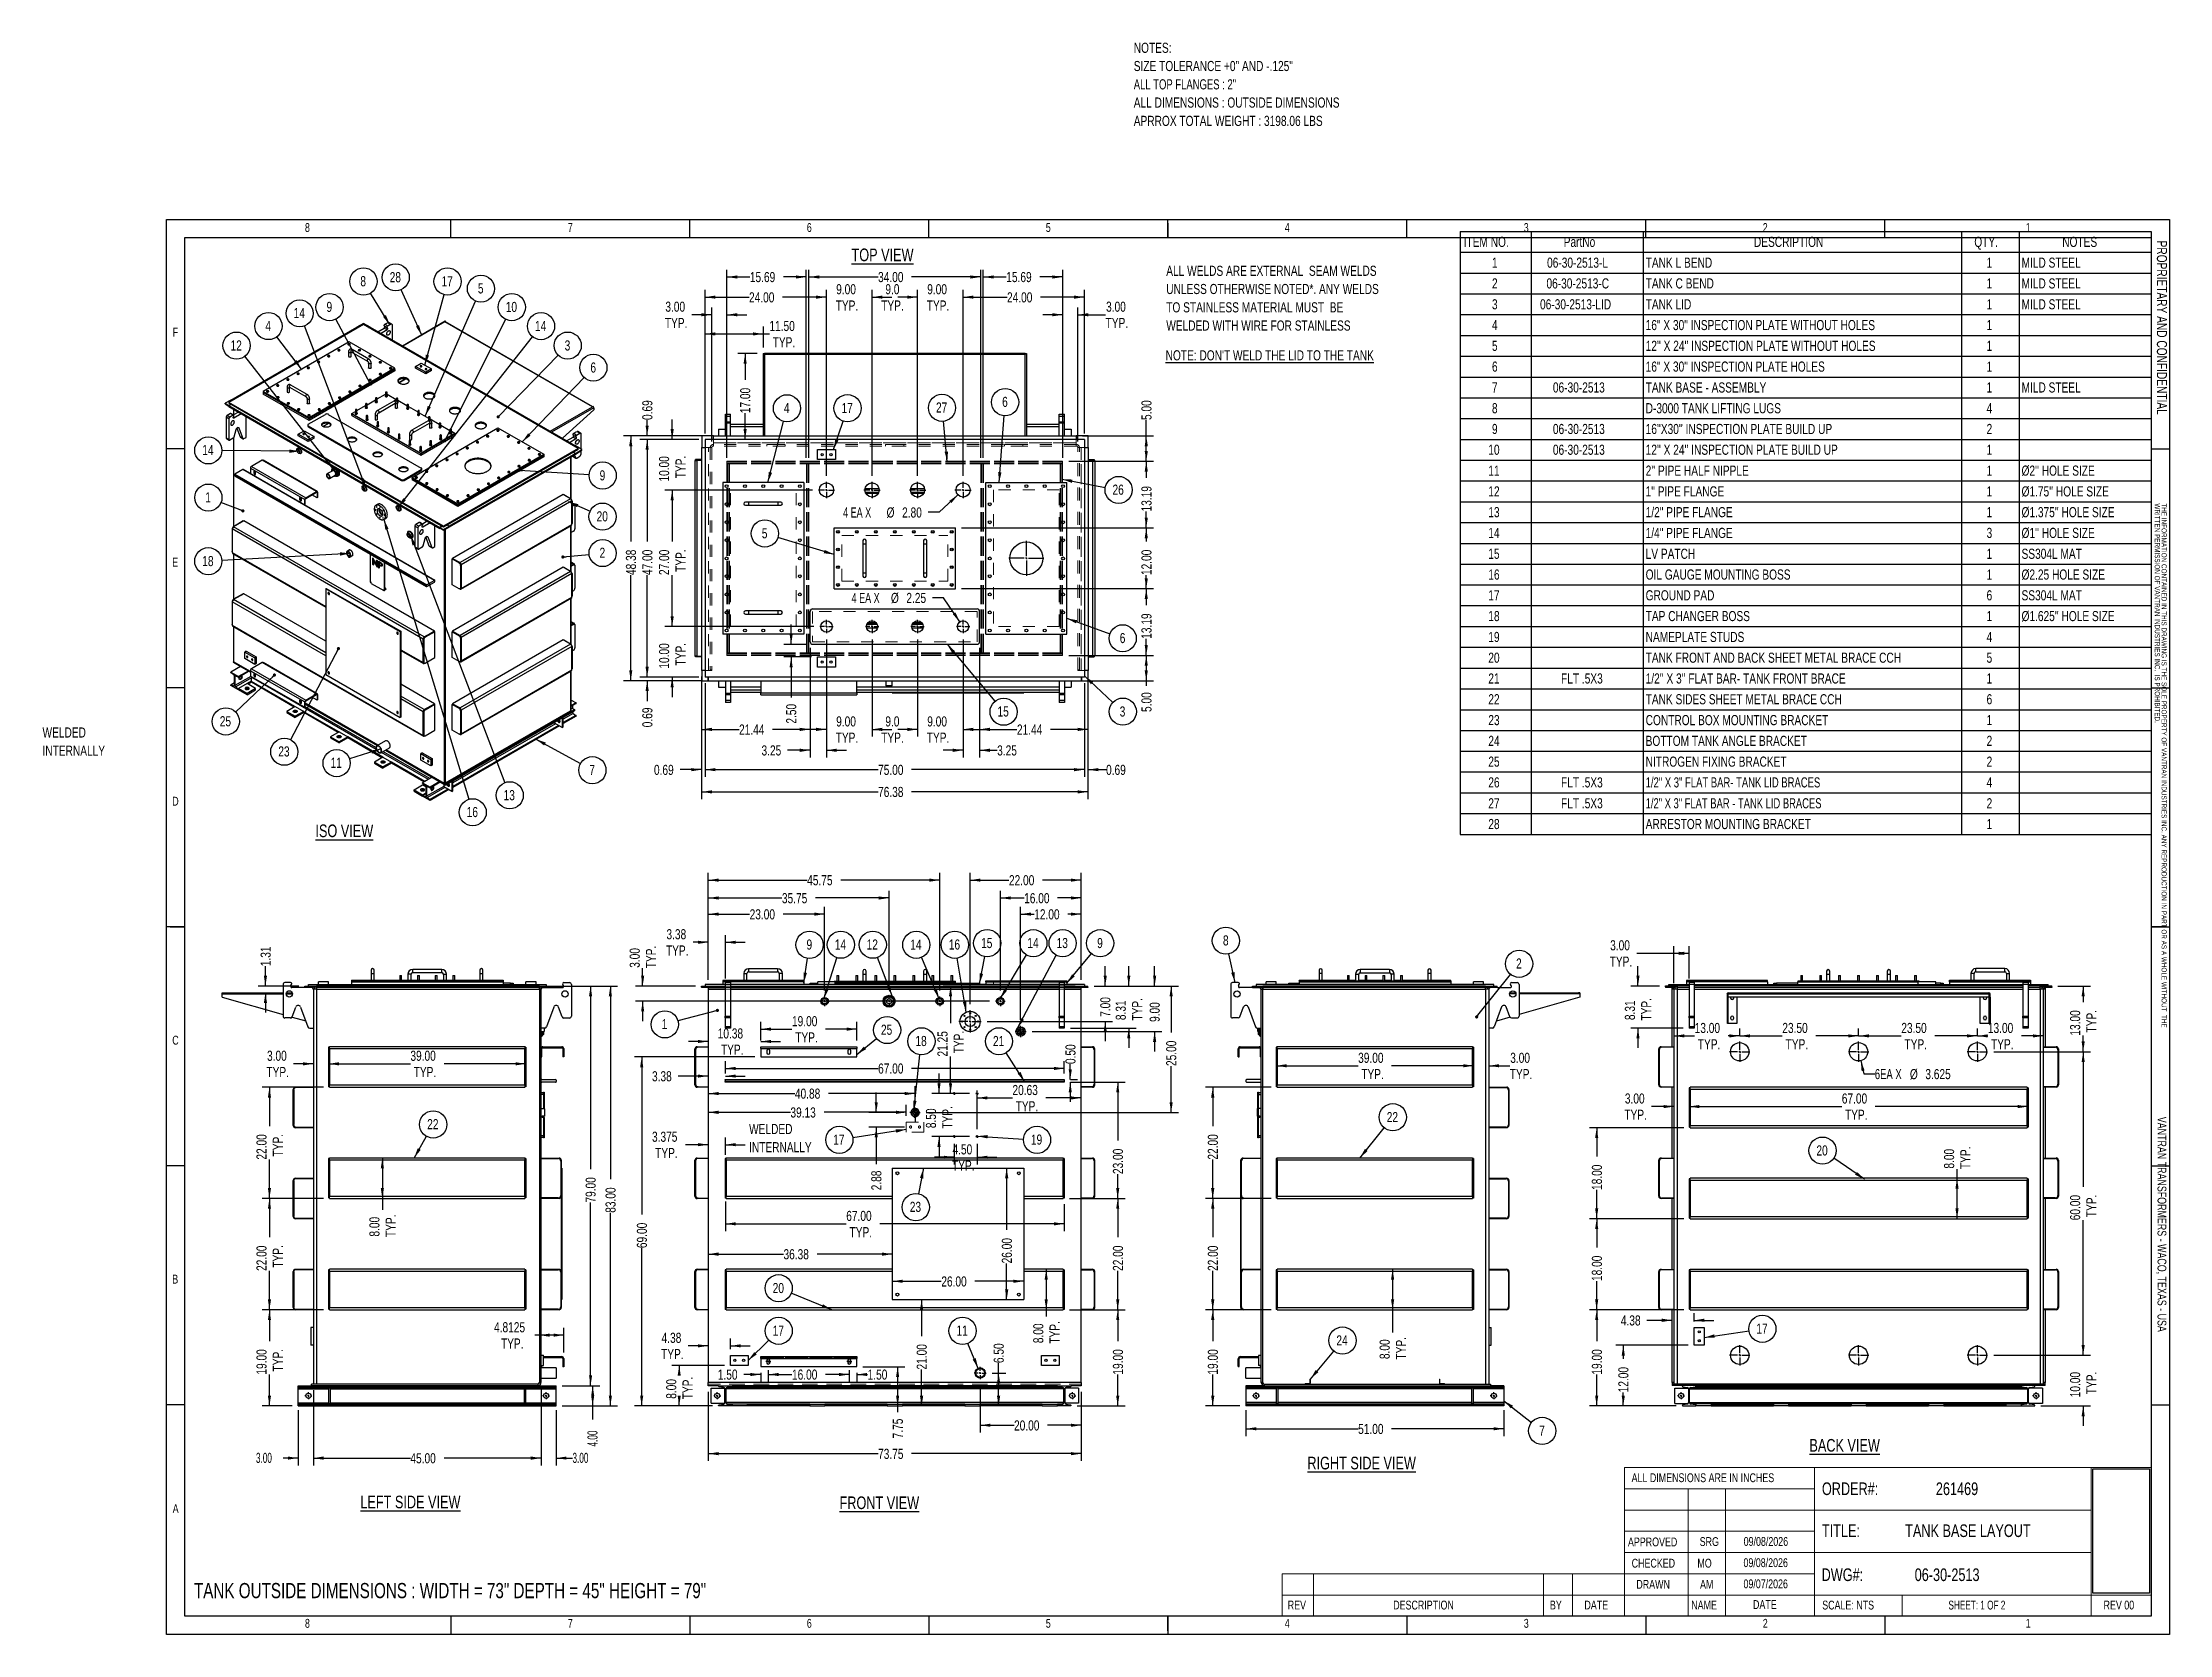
# Model space of a CAD drawing. Header units: inches. Extents: x -1 to 16.5, y 0 to 13.1.
import ezdxf

# ---------------------------------------------------------------- set-up
doc = ezdxf.new("R2010")
doc.units = ezdxf.units.IN
doc.header["$MEASUREMENT"] = 0
doc.linetypes.add('CENTERX2', pattern=[0.8, 0.5, -0.1, 0.1, -0.1])
doc.linetypes.add('HIDDEN', pattern=[0.075, 0.05, -0.025])
doc.layers.add('FORMAT', color=7, linetype='Continuous')
doc.styles.add('SLDTEXTSTYLE0', font='TXT', dxfattribs={"width": 0.75})
doc.styles.add('SLDTEXTSTYLE1', font='TXT', dxfattribs={"width": 0.7})
doc.styles.add('SLDTEXTSTYLE2', font='TXT', dxfattribs={"width": 0.692308})
doc.styles.add('SLDTEXTSTYLE3', font='TXT', dxfattribs={"width": 0.694444})
doc.styles.add('SLDTEXTSTYLE4', font='TXT', dxfattribs={"width": 0.605})
doc.styles.add('SLDTEXTSTYLE5', font='TXT', dxfattribs={"width": 0.666667})
doc.dimstyles.new('SLDDIMSTYLE0', dxfattribs={"dimtxt": 0.084961, "dimasz": 0.084961, "dimexe": 0, "dimexo": 0.0625, "dimgap": 0.02124, "dimtad": 0, "dimlfac": 24, "dimrnd": 1e-09, "dimzin": 12, "dimdsep": 46, "dimtxsty": 'SLDTEXTSTYLE0', "dimsah": 1, "dimcen": 0.09, "dimadec": 0, "dimazin": 3, "dimtfac": 1, "dimtmove": 0, "dimatfit": 0, "dimfxl": 0, "dimfrac": 2, "dimtolj": 1, "dimtzin": 12, "dimarcsym": 0})
doc.dimstyles.new('SLDDIMSTYLE1', dxfattribs={"dimtxt": 0.084961, "dimasz": 0.084961, "dimexe": 0, "dimexo": 0.0625, "dimgap": 0.02124, "dimtad": 0, "dimlfac": 24, "dimrnd": 1e-09, "dimzin": 12, "dimdsep": 46, "dimtxsty": 'SLDTEXTSTYLE0', "dimsah": 1, "dimcen": 0.09, "dimadec": 0, "dimazin": 3, "dimtfac": 1, "dimtofl": 0, "dimtmove": 0, "dimatfit": 3, "dimfxl": 0, "dimfrac": 2, "dimtolj": 1, "dimtzin": 12, "dimarcsym": 0})
doc.dimstyles.new('SLDDIMSTYLE10', dxfattribs={"dimtxt": 0.084961, "dimasz": 0.084961, "dimexe": 0, "dimexo": 0.0625, "dimgap": 0.02124, "dimtad": 0, "dimdec": 4, "dimlfac": 24, "dimrnd": 1e-09, "dimzin": 12, "dimdsep": 46, "dimtxsty": 'SLDTEXTSTYLE0', "dimsah": 1, "dimcen": 0.09, "dimadec": 0, "dimazin": 3, "dimtfac": 1, "dimtdec": 3, "dimtofl": 0, "dimtmove": 0, "dimatfit": 3, "dimfxl": 0, "dimfrac": 2, "dimtolj": 1, "dimtzin": 12, "dimarcsym": 0})
doc.dimstyles.new('SLDDIMSTYLE11', dxfattribs={"dimtxt": 0.084961, "dimasz": 0.084961, "dimexe": 0, "dimexo": 0.0625, "dimgap": 0.02124, "dimtad": 0, "dimtih": 1, "dimtoh": 1, "dimdec": 3, "dimlfac": 24, "dimrnd": 1e-09, "dimzin": 12, "dimdsep": 46, "dimtxsty": 'SLDTEXTSTYLE0', "dimsah": 1, "dimcen": 0, "dimadec": 0, "dimazin": 3, "dimtfac": 1, "dimtdec": 3, "dimtofl": 0, "dimtmove": 0, "dimatfit": 3, "dimfxl": 0, "dimfrac": 2, "dimtolj": 1, "dimtzin": 12, "dimarcsym": 0})
doc.dimstyles.new('SLDDIMSTYLE12', dxfattribs={"dimtxt": 0.084961, "dimasz": 0.084961, "dimexe": 0, "dimexo": 0.0625, "dimgap": 0.02124, "dimtad": 0, "dimlfac": 24, "dimrnd": 1e-09, "dimdsep": 46, "dimtxsty": 'SLDTEXTSTYLE0', "dimsah": 1, "dimcen": 0.09, "dimadec": 0, "dimazin": 2, "dimtfac": 1, "dimtdec": 3, "dimtmove": 0, "dimatfit": 0, "dimfxl": 0, "dimfrac": 2, "dimtolj": 1, "dimtzin": 12, "dimarcsym": 0})
doc.dimstyles.new('SLDDIMSTYLE13', dxfattribs={"dimtxt": 0.084961, "dimasz": 0.084961, "dimexe": 0, "dimexo": 0.0625, "dimgap": 0.02124, "dimtad": 0, "dimdec": 1, "dimlfac": 24, "dimrnd": 1e-09, "dimzin": 4, "dimdsep": 46, "dimtxsty": 'SLDTEXTSTYLE0', "dimsah": 1, "dimcen": 0.09, "dimadec": 0, "dimazin": 1, "dimtfac": 1, "dimtdec": 1, "dimtofl": 0, "dimtmove": 0, "dimatfit": 3, "dimfxl": 0, "dimfrac": 2, "dimtolj": 1, "dimtzin": 12, "dimarcsym": 0})
doc.dimstyles.new('SLDDIMSTYLE14', dxfattribs={"dimtxt": 0.084961, "dimasz": 0.084961, "dimexe": 0, "dimexo": 0.0625, "dimgap": 0.02124, "dimtad": 0, "dimlfac": 24, "dimrnd": 1e-09, "dimzin": 12, "dimdsep": 46, "dimtxsty": 'SLDTEXTSTYLE0', "dimsah": 1, "dimcen": 0.09, "dimadec": 0, "dimazin": 3, "dimtfac": 1, "dimtdec": 3, "dimtofl": 0, "dimtmove": 0, "dimatfit": 3, "dimfxl": 0, "dimfrac": 2, "dimtolj": 1, "dimtzin": 12, "dimarcsym": 0})
doc.dimstyles.new('SLDDIMSTYLE15', dxfattribs={"dimtxt": 0.084961, "dimasz": 0.084961, "dimexe": 0, "dimexo": 0.0625, "dimgap": 0.02124, "dimtad": 0, "dimtih": 1, "dimtoh": 1, "dimlfac": 24, "dimrnd": 1e-09, "dimzin": 12, "dimdsep": 46, "dimtxsty": 'SLDTEXTSTYLE0', "dimsah": 1, "dimcen": 0, "dimadec": 0, "dimazin": 3, "dimtfac": 1, "dimtdec": 3, "dimtofl": 0, "dimtmove": 0, "dimatfit": 3, "dimfxl": 0, "dimfrac": 2, "dimtolj": 1, "dimtzin": 12, "dimarcsym": 0})
doc.dimstyles.new('SLDDIMSTYLE16', dxfattribs={"dimtxt": 0.084961, "dimasz": 0.084961, "dimexe": 0, "dimexo": 0.0625, "dimgap": 0.02124, "dimtad": 0, "dimtih": 1, "dimtoh": 1, "dimlfac": 24, "dimrnd": 1e-09, "dimzin": 4, "dimdsep": 46, "dimtxsty": 'SLDTEXTSTYLE0', "dimsah": 1, "dimcen": 0, "dimadec": 0, "dimazin": 1, "dimtfac": 1, "dimtofl": 0, "dimtmove": 0, "dimatfit": 3, "dimfxl": 0, "dimfrac": 2, "dimtolj": 1, "dimtzin": 12, "dimarcsym": 0})
doc.dimstyles.new('SLDDIMSTYLE2', dxfattribs={"dimtxt": 0.084961, "dimasz": 0.084961, "dimexe": 0, "dimexo": 0.0625, "dimgap": 0.02124, "dimtad": 0, "dimlfac": 24, "dimrnd": 1e-09, "dimzin": 4, "dimdsep": 46, "dimtxsty": 'SLDTEXTSTYLE0', "dimsah": 1, "dimcen": 0.09, "dimadec": 0, "dimazin": 1, "dimtfac": 1, "dimtofl": 0, "dimtmove": 0, "dimatfit": 3, "dimfxl": 0, "dimfrac": 2, "dimtolj": 1, "dimtzin": 12, "dimarcsym": 0})
doc.dimstyles.new('SLDDIMSTYLE3', dxfattribs={"dimtxt": 0.084961, "dimasz": 0.084961, "dimexe": 0, "dimexo": 0.0625, "dimgap": 0.02124, "dimtad": 0, "dimlfac": 24, "dimrnd": 1e-09, "dimzin": 0, "dimdsep": 46, "dimtxsty": 'SLDTEXTSTYLE0', "dimsah": 1, "dimcen": 0.09, "dimadec": 0, "dimazin": 0, "dimtfac": 1, "dimtmove": 0, "dimatfit": 0, "dimfxl": 0, "dimfrac": 2, "dimtolj": 1, "dimtzin": 12, "dimarcsym": 0})
doc.dimstyles.new('SLDDIMSTYLE4', dxfattribs={"dimtxt": 0.084961, "dimasz": 0.084961, "dimexe": 0, "dimexo": 0.0625, "dimgap": 0.02124, "dimtad": 0, "dimdec": 3, "dimlfac": 24, "dimrnd": 1e-09, "dimzin": 12, "dimdsep": 46, "dimtxsty": 'SLDTEXTSTYLE0', "dimsah": 1, "dimcen": 0.09, "dimadec": 0, "dimazin": 3, "dimtfac": 1, "dimtdec": 3, "dimtmove": 0, "dimatfit": 0, "dimfxl": 0, "dimfrac": 2, "dimtolj": 1, "dimtzin": 12, "dimarcsym": 0})
doc.dimstyles.new('SLDDIMSTYLE5', dxfattribs={"dimtxt": 0.084961, "dimasz": 0.084961, "dimexe": 0, "dimexo": 0.0625, "dimgap": 0.02124, "dimtad": 0, "dimlfac": 24, "dimrnd": 1e-09, "dimzin": 4, "dimdsep": 46, "dimtxsty": 'SLDTEXTSTYLE0', "dimsah": 1, "dimcen": 0.09, "dimadec": 0, "dimazin": 1, "dimtfac": 1, "dimtmove": 0, "dimatfit": 0, "dimfxl": 0, "dimfrac": 2, "dimtolj": 1, "dimtzin": 12, "dimarcsym": 0})
doc.dimstyles.new('SLDDIMSTYLE6', dxfattribs={"dimtxt": 0.18, "dimasz": 0.084961, "dimexe": 0, "dimexo": 0.0625, "dimgap": 0, "dimtad": 0, "dimtih": 1, "dimtoh": 1, "dimdec": 0, "dimrnd": 1e-09, "dimzin": 0, "dimdsep": 46, "dimtxsty": 'Standard', "dimsah": 1, "dimcen": 0.09, "dimadec": 0, "dimazin": 0, "dimtfac": 0.084961, "dimtdec": 0, "dimtofl": 0, "dimtmove": 0, "dimatfit": 3, "dimfxl": 0, "dimfrac": 2, "dimtolj": 1, "dimtzin": 0, "dimarcsym": 0})
doc.dimstyles.new('SLDDIMSTYLE7', dxfattribs={"dimtxt": 0.18, "dimasz": 0.026142, "dimexe": 0, "dimexo": 0.0625, "dimgap": 0, "dimtad": 0, "dimtih": 1, "dimtoh": 1, "dimdec": 0, "dimrnd": 1e-09, "dimzin": 0, "dimdsep": 46, "dimtxsty": 'Standard', "dimblk1": 'DOT', "dimblk2": 'DOT', "dimsah": 1, "dimcen": 0.09, "dimadec": 0, "dimazin": 0, "dimtfac": 0.026142, "dimtdec": 0, "dimtofl": 0, "dimtmove": 0, "dimatfit": 3, "dimldrblk": 'DOT', "dimfxl": 0, "dimfrac": 2, "dimtolj": 1, "dimtzin": 0, "dimarcsym": 0})
doc.dimstyles.new('SLDDIMSTYLE8', dxfattribs={"dimtxt": 0.083333, "dimasz": 0.084961, "dimexe": 0, "dimexo": 0.0625, "dimgap": 0.020833, "dimtad": 0, "dimlfac": 24, "dimrnd": 1e-09, "dimzin": 4, "dimdsep": 46, "dimtxsty": 'SLDTEXTSTYLE4', "dimsah": 1, "dimcen": 0.09, "dimadec": 0, "dimazin": 1, "dimtfac": 1, "dimtmove": 0, "dimatfit": 0, "dimfxl": 0, "dimfrac": 2, "dimtolj": 1, "dimtzin": 12, "dimarcsym": 0})
doc.dimstyles.new('SLDDIMSTYLE9', dxfattribs={"dimtxt": 0.083333, "dimasz": 0.084961, "dimexe": 0, "dimexo": 0.0625, "dimgap": 0.020833, "dimtad": 0, "dimlfac": 24, "dimrnd": 1e-09, "dimzin": 4, "dimdsep": 46, "dimtxsty": 'SLDTEXTSTYLE4', "dimsah": 1, "dimcen": 0.09, "dimadec": 0, "dimazin": 1, "dimtfac": 1, "dimtofl": 0, "dimtmove": 0, "dimatfit": 3, "dimfxl": 0, "dimfrac": 2, "dimtolj": 1, "dimtzin": 12, "dimarcsym": 0})
picture_1 = doc.add_image_def('image1.bmp', size_in_pixel=(535, 215))

msp = doc.modelspace()

# ---------------------------------------------------------------- texts
at = {"color": 7, "linetype": 'Continuous', "lineweight": 0}
for s, insert, char_height, attachment_point, style in [('8', (1.1796339, 11.6440055), 0.0729167, 2, 'SLDTEXTSTYLE0'), ('7', (3.3449882, 11.6440055), 0.0729167, 2, 'SLDTEXTSTYLE0'), ('6', (5.3134922, 11.6440055), 0.0729167, 2, 'SLDTEXTSTYLE0'), ('5', (7.2819961, 11.6440055), 0.0729167, 2, 'SLDTEXTSTYLE0'), ('4', (9.2505, 11.6440055), 0.0729167, 2, 'SLDTEXTSTYLE0'), ('3', (11.219004, 11.6440055), 0.0729167, 2, 'SLDTEXTSTYLE0'), ('2', (13.1875079, 11.6440055), 0.0729167, 2, 'SLDTEXTSTYLE0'), ('1', (15.3528622, 11.6440055), 0.0729167, 2, 'SLDTEXTSTYLE0'), ('F', (0.0704275, 10.7820919), 0.0729167, 1, 'SLDTEXTSTYLE0'), ('E', (0.0665913, 8.887272), 0.0729167, 1, 'SLDTEXTSTYLE0'), ('D', (0.0665913, 6.9187681), 0.0729167, 1, 'SLDTEXTSTYLE0'), ('C', (0.0665913, 4.9502642), 0.0729167, 1, 'SLDTEXTSTYLE0'), ('B', (0.0665519, 2.9817602), 0.0729167, 1, 'SLDTEXTSTYLE0'), ('ORDER#:', (13.65418, 1.2710555), 0.10416667, 1, 'SLDTEXTSTYLE0'), ('261469', (14.5926168, 1.2710555), 0.10416667, 1, 'SLDTEXTSTYLE0'), ('A', (0.0701137, 1.0916157), 0.0729167, 1, 'SLDTEXTSTYLE0'), ('TITLE:', (13.65418, 0.925302), 0.10416667, 1, 'SLDTEXTSTYLE0'), ('TANK BASE LAYOUT', (14.3399125, 0.925302), 0.104166667, 1, 'SLDTEXTSTYLE0'), ('CHECKED', (12.0871512, 0.6422756), 0.07291667, 1, 'SLDTEXTSTYLE0'), ('MO', (12.6285184, 0.6422756), 0.07291667, 1, 'SLDTEXTSTYLE0'), ('09/08/2026', (13.008051, 0.6465082), 0.07291667, 1, 'SLDTEXTSTYLE0'), ('DWG#:', (13.65164, 0.562802), 0.10416667, 1, 'SLDTEXTSTYLE0'), ('06-30-2513', (14.4183268, 0.562802), 0.10416667, 1, 'SLDTEXTSTYLE0'), ('DRAWN', (12.12577, 0.467922), 0.07291667, 1, 'SLDTEXTSTYLE0'), ('AM', (12.6503783, 0.467922), 0.07291667, 1, 'SLDTEXTSTYLE0'), ('09/07/2026', (13.008051, 0.4721546), 0.07291667, 1, 'SLDTEXTSTYLE0'), ('REV', (9.2544043, 0.297336), 0.07291667, 1, 'SLDTEXTSTYLE0'), ('DESCRIPTION', (10.1229862, 0.297336), 0.072916667, 1, 'SLDTEXTSTYLE0'), ('BY', (11.4139433, 0.297336), 0.07291667, 1, 'SLDTEXTSTYLE0'), ('DATE', (11.697871, 0.297336), 0.07291667, 1, 'SLDTEXTSTYLE0'), ('NAME', (12.5778668, 0.297336), 0.07291667, 1, 'SLDTEXTSTYLE0'), ('DATE', (13.0866389, 0.3015686), 0.07291667, 1, 'SLDTEXTSTYLE0'), ('SCALE: NTS', (13.6568209, 0.297336), 0.07291667, 1, 'SLDTEXTSTYLE0'), ('SHEET: 1 OF 2', (14.696394, 0.297336), 0.072916667, 1, 'SLDTEXTSTYLE2'), ('REV 00', (15.9740146, 0.297336), 0.07291667, 1, 'SLDTEXTSTYLE0'), ('8', (1.1796339, 0.1467614), 0.0729167, 2, 'SLDTEXTSTYLE0'), ('7', (3.3449882, 0.1467614), 0.0729167, 2, 'SLDTEXTSTYLE0'), ('6', (5.3134922, 0.1467614), 0.0729167, 2, 'SLDTEXTSTYLE0'), ('5', (7.2819961, 0.1467614), 0.0729167, 2, 'SLDTEXTSTYLE0'), ('4', (9.2505, 0.1467614), 0.0729167, 2, 'SLDTEXTSTYLE0'), ('3', (11.219004, 0.1467614), 0.0729167, 2, 'SLDTEXTSTYLE0'), ('2', (13.1875079, 0.1467614), 0.0729167, 2, 'SLDTEXTSTYLE0'), ('1', (15.3528622, 0.1467614), 0.0729167, 2, 'SLDTEXTSTYLE0')]:
    msp.add_mtext(s, dxfattribs=dict(at, insert=insert, char_height=char_height, attachment_point=attachment_point, style=style))
at = {"color": 7, "linetype": 'Continuous', "lineweight": 0, "rotation": 270, "style": 'SLDTEXTSTYLE0'}
for s, insert, char_height, attachment_point in [('PROPRIETARY AND CONFIDENTIAL', (16.496308, 11.4998048), 0.083333333, 1), ('VANTRAN TRANSFORMERS - WACO, TEXAS - USA', (16.4913373, 3.3969247), 0.072916667, 2)]:
    msp.add_mtext(s, dxfattribs=dict(at, insert=insert, char_height=char_height, attachment_point=attachment_point))
at = {"layer": 'FORMAT', "attachment_point": 1, "style": 'SLDTEXTSTYLE0'}
for s, insert, char_height in [('\\LTOP VIEW', (5.6614238, 11.434381), 0.10416667), ("\\LNOTE: DON'T WELD THE LID TO THE TANK", (8.248533, 10.5965244), 0.083333333), ('\\LISO VIEW', (1.2457627, 6.6902573), 0.10416667), ('\\LBACK VIEW', (13.5512773, 1.6287098), 0.104166667), ('\\LRIGHT SIDE VIEW', (9.4161465, 1.4826817), 0.104166667), ('ALL DIMENSIONS ARE IN INCHES', (12.0866767, 1.3462189), 0.072916667), ('\\LLEFT SIDE VIEW', (1.6160446, 1.1619593), 0.104166667), ('\\LFRONT VIEW', (5.5627548, 1.1554079), 0.104166667), ('APPROVED', (12.0566159, 0.8172756), 0.07291667), ('SRG', (12.6473628, 0.8201929), 0.07291667), ('09/08/2026', (13.0096647, 0.8215082), 0.07291667), ('TANK OUTSIDE DIMENSIONS : WIDTH = 73" DEPTH = 45" HEIGHT = 79"', (0.244842, 0.4426191), 0.125)]:
    msp.add_mtext(s, dxfattribs=dict(at, insert=insert, char_height=char_height))

# ---------------------------------------------------------------- blocks, each defined once
blk = doc.blocks.new('SW_NOTE_0')
at = {"layer": 'FORMAT', "color": 0, "attachment_point": 1}
for s, insert, char_height, style in [('NOTES:', (0, 0.107), 0.0833, 'SLDTEXTSTYLE0'), ('SIZE TOLERANCE +0" AND -.125"', (0, -0.043), 0.08333, 'SLDTEXTSTYLE0'), ('ALL TOP FLANGES : 2"', (0, -0.194), 0.08333, 'SLDTEXTSTYLE1'), ('ALL DIMENSIONS : OUTSIDE DIMENSIONS', (0, -0.344), 0.08333, 'SLDTEXTSTYLE0'), ('APRROX TOTAL WEIGHT : 3198.06 LBS', (0, -0.495), 0.08333, 'SLDTEXTSTYLE0')]:
    blk.add_mtext(s, dxfattribs=dict(at, insert=insert, char_height=char_height, style=style))
blk = doc.blocks.new('SW_NOTE_0_1')
at = {"layer": 'FORMAT', "color": 0, "char_height": 0.08333, "attachment_point": 1, "style": 'SLDTEXTSTYLE0'}
for s, insert in [('ALL WELDS ARE EXTERNAL  SEAM WELDS', (0, 0.107)), ('UNLESS OTHERWISE NOTED*. ANY WELDS', (0, -0.043)), ('WELDED WITH WIRE FOR STAINLESS', (0, -0.344)), ('TO STAINLESS MATERIAL MUST  BE', (0, -0.194))]:
    blk.add_mtext(s, dxfattribs=dict(at, insert=insert))
blk = doc.blocks.new('SW_NOTE_0_2')
at = {"color": 0, "linetype": 'Continuous', "lineweight": 0, "attachment_point": 1, "rotation": 270, "style": 'SLDTEXTSTYLE0'}
for s, insert, char_height in [('WRITTEN PERMISSION OF VANTRAN INDUSTRIES INC.  IS PROHIBITED.', (-0.002, 0), 0.04167), ('THE INFORMATION CONTAINED IN THIS DRAWING IS THE SOLE PROPERTY OF VANTRAN INDUSTRIES INC. ANY REPRODUCTION IN PART OR AS A WHOLE WITHOUT  THE', (0.054, 0), 0.041667)]:
    blk.add_mtext(s, dxfattribs=dict(at, insert=insert, char_height=char_height))
blk = doc.blocks.new('SW_TABLEANNOTATION_0')
at = {"layer": 'FORMAT', "color": 0}
for p, q in [((0, 0), (0, -0.171)), ((0, 0), (0.587, 0)), ((0.587, 0), (0.587, -0.171)), ((0.587, 0), (1.509, 0)), ((1.509, 0), (1.509, -0.171)), ((1.509, 0), (4.13, 0)), ((4.13, 0), (4.13, -0.171)), ((4.13, 0), (4.605, 0)), ((4.605, 0), (4.605, -0.171)), ((4.605, 0), (5.693, 0)), ((5.693, 0), (5.693, -0.171)), ((0, -0.171), (0.587, -0.171)), ((0, -0.171), (0, -0.342)), ((0.587, -0.171), (1.509, -0.171)), ((0.587, -0.171), (0.587, -0.342)), ((1.509, -0.171), (4.13, -0.171)), ((1.509, -0.171), (1.509, -0.342)), ((4.13, -0.171), (4.605, -0.171)), ((4.13, -0.171), (4.13, -0.342)), ((4.605, -0.171), (5.693, -0.171)), ((4.605, -0.171), (4.605, -0.342)), ((5.693, -0.171), (5.693, -0.342)), ((0, -0.342), (0, -0.514)), ((0, -0.342), (0.587, -0.342)), ((0.587, -0.342), (0.587, -0.514)), ((0.587, -0.342), (1.509, -0.342)), ((1.509, -0.342), (1.509, -0.514)), ((1.509, -0.342), (4.13, -0.342)), ((4.13, -0.342), (4.13, -0.514)), ((4.13, -0.342), (4.605, -0.342)), ((4.605, -0.342), (4.605, -0.514)), ((4.605, -0.342), (5.693, -0.342)), ((5.693, -0.342), (5.693, -0.514)), ((0, -0.514), (0, -0.685)), ((0, -0.514), (0.587, -0.514)), ((0.587, -0.514), (0.587, -0.685)), ((0.587, -0.514), (1.509, -0.514)), ((1.509, -0.514), (1.509, -0.685)), ((1.509, -0.514), (4.13, -0.514)), ((4.13, -0.514), (4.13, -0.685)), ((4.13, -0.514), (4.605, -0.514)), ((4.605, -0.514), (4.605, -0.685)), ((4.605, -0.514), (5.693, -0.514)), ((5.693, -0.514), (5.693, -0.685)), ((0, -0.685), (0, -0.856)), ((0, -0.685), (0.587, -0.685)), ((0.587, -0.685), (0.587, -0.856)), ((0.587, -0.685), (1.509, -0.685)), ((1.509, -0.685), (1.509, -0.856)), ((1.509, -0.685), (4.13, -0.685)), ((4.13, -0.685), (4.13, -0.856)), ((4.13, -0.685), (4.605, -0.685)), ((4.605, -0.685), (4.605, -0.856)), ((4.605, -0.685), (5.693, -0.685)), ((5.693, -0.685), (5.693, -0.856)), ((0, -0.856), (0, -1.027)), ((0, -0.856), (0.587, -0.856)), ((0.587, -0.856), (0.587, -1.027)), ((0.587, -0.856), (1.509, -0.856)), ((1.509, -0.856), (1.509, -1.027)), ((1.509, -0.856), (4.13, -0.856)), ((4.13, -0.856), (4.13, -1.027)), ((4.13, -0.856), (4.605, -0.856)), ((4.605, -0.856), (4.605, -1.027)), ((4.605, -0.856), (5.693, -0.856)), ((5.693, -0.856), (5.693, -1.027)), ((0, -1.027), (0, -1.199)), ((0, -1.027), (0.587, -1.027)), ((0.587, -1.027), (0.587, -1.199)), ((0.587, -1.027), (1.509, -1.027)), ((1.509, -1.027), (1.509, -1.199)), ((1.509, -1.027), (4.13, -1.027)), ((4.13, -1.027), (4.13, -1.199)), ((4.13, -1.027), (4.605, -1.027)), ((4.605, -1.027), (4.605, -1.199)), ((4.605, -1.027), (5.693, -1.027)), ((5.693, -1.027), (5.693, -1.199)), ((0, -1.199), (0, -1.37)), ((0, -1.199), (0.587, -1.199)), ((0.587, -1.199), (0.587, -1.37)), ((0.587, -1.199), (1.509, -1.199)), ((1.509, -1.199), (1.509, -1.37)), ((1.509, -1.199), (4.13, -1.199)), ((4.13, -1.199), (4.13, -1.37)), ((4.13, -1.199), (4.605, -1.199)), ((4.605, -1.199), (4.605, -1.37)), ((4.605, -1.199), (5.693, -1.199)), ((5.693, -1.199), (5.693, -1.37)), ((0, -1.37), (0, -1.541)), ((0, -1.37), (0.587, -1.37)), ((0.587, -1.37), (0.587, -1.541)), ((0.587, -1.37), (1.509, -1.37)), ((1.509, -1.37), (1.509, -1.541)), ((1.509, -1.37), (4.13, -1.37)), ((4.13, -1.37), (4.13, -1.541)), ((4.13, -1.37), (4.605, -1.37)), ((4.605, -1.37), (4.605, -1.541)), ((4.605, -1.37), (5.693, -1.37)), ((5.693, -1.37), (5.693, -1.541)), ((0, -1.541), (0, -1.712)), ((0, -1.541), (0.587, -1.541)), ((0.587, -1.541), (0.587, -1.712)), ((0.587, -1.541), (1.509, -1.541)), ((1.509, -1.541), (1.509, -1.712)), ((1.509, -1.541), (4.13, -1.541)), ((4.13, -1.541), (4.13, -1.712)), ((4.13, -1.541), (4.605, -1.541)), ((4.605, -1.541), (4.605, -1.712)), ((4.605, -1.541), (5.693, -1.541)), ((5.693, -1.541), (5.693, -1.712)), ((0, -1.712), (0, -1.884)), ((0, -1.712), (0.587, -1.712)), ((0.587, -1.712), (0.587, -1.884)), ((0.587, -1.712), (1.509, -1.712)), ((1.509, -1.712), (1.509, -1.884)), ((1.509, -1.712), (4.13, -1.712)), ((4.13, -1.712), (4.13, -1.884)), ((4.13, -1.712), (4.605, -1.712)), ((4.605, -1.712), (4.605, -1.884)), ((4.605, -1.712), (5.693, -1.712)), ((5.693, -1.712), (5.693, -1.884)), ((0, -1.884), (0, -2.055)), ((0, -1.884), (0.587, -1.884)), ((0.587, -1.884), (0.587, -2.055)), ((0.587, -1.884), (1.509, -1.884)), ((1.509, -1.884), (1.509, -2.055)), ((1.509, -1.884), (4.13, -1.884)), ((4.13, -1.884), (4.13, -2.055)), ((4.13, -1.884), (4.605, -1.884)), ((4.605, -1.884), (4.605, -2.055)), ((4.605, -1.884), (5.693, -1.884)), ((5.693, -1.884), (5.693, -2.055)), ((0, -2.055), (0, -2.226)), ((0, -2.055), (0.587, -2.055)), ((0.587, -2.055), (0.587, -2.226)), ((0.587, -2.055), (1.509, -2.055)), ((1.509, -2.055), (1.509, -2.226)), ((1.509, -2.055), (4.13, -2.055)), ((4.13, -2.055), (4.13, -2.226)), ((4.13, -2.055), (4.605, -2.055)), ((4.605, -2.055), (4.605, -2.226)), ((4.605, -2.055), (5.693, -2.055)), ((5.693, -2.055), (5.693, -2.226)), ((0, -2.226), (0, -2.397)), ((0, -2.226), (0.587, -2.226)), ((0.587, -2.226), (0.587, -2.397)), ((0.587, -2.226), (1.509, -2.226)), ((1.509, -2.226), (1.509, -2.397)), ((1.509, -2.226), (4.13, -2.226)), ((4.13, -2.226), (4.13, -2.397)), ((4.13, -2.226), (4.605, -2.226)), ((4.605, -2.226), (4.605, -2.397)), ((4.605, -2.226), (5.693, -2.226)), ((5.693, -2.226), (5.693, -2.397)), ((0, -2.397), (0, -2.569)), ((0, -2.397), (0.587, -2.397)), ((0.587, -2.397), (0.587, -2.569)), ((0.587, -2.397), (1.509, -2.397)), ((1.509, -2.397), (1.509, -2.569)), ((1.509, -2.397), (4.13, -2.397)), ((4.13, -2.397), (4.13, -2.569)), ((4.13, -2.397), (4.605, -2.397)), ((4.605, -2.397), (4.605, -2.569)), ((4.605, -2.397), (5.693, -2.397)), ((5.693, -2.397), (5.693, -2.569)), ((0, -2.569), (0, -2.74)), ((0, -2.569), (0.587, -2.569)), ((0.587, -2.569), (0.587, -2.74)), ((0.587, -2.569), (1.509, -2.569)), ((1.509, -2.569), (1.509, -2.74)), ((1.509, -2.569), (4.13, -2.569)), ((4.13, -2.569), (4.13, -2.74)), ((4.13, -2.569), (4.605, -2.569)), ((4.605, -2.569), (4.605, -2.74)), ((4.605, -2.569), (5.693, -2.569)), ((5.693, -2.569), (5.693, -2.74)), ((0, -2.74), (0, -2.911)), ((0, -2.74), (0.587, -2.74)), ((0.587, -2.74), (0.587, -2.911)), ((0.587, -2.74), (1.509, -2.74)), ((1.509, -2.74), (1.509, -2.911)), ((1.509, -2.74), (4.13, -2.74)), ((4.13, -2.74), (4.13, -2.911)), ((4.13, -2.74), (4.605, -2.74)), ((4.605, -2.74), (4.605, -2.911)), ((4.605, -2.74), (5.693, -2.74)), ((5.693, -2.74), (5.693, -2.911)), ((0, -2.911), (0, -3.082)), ((0, -2.911), (0.587, -2.911)), ((0.587, -2.911), (0.587, -3.082)), ((0.587, -2.911), (1.509, -2.911)), ((1.509, -2.911), (1.509, -3.082)), ((1.509, -2.911), (4.13, -2.911)), ((4.13, -2.911), (4.13, -3.082)), ((4.13, -2.911), (4.605, -2.911)), ((4.605, -2.911), (4.605, -3.082)), ((4.605, -2.911), (5.693, -2.911)), ((5.693, -2.911), (5.693, -3.082)), ((0, -3.082), (0, -3.254)), ((0, -3.082), (0.587, -3.082)), ((0.587, -3.082), (0.587, -3.254)), ((0.587, -3.082), (1.509, -3.082)), ((1.509, -3.082), (1.509, -3.254)), ((1.509, -3.082), (4.13, -3.082)), ((4.13, -3.082), (4.13, -3.254)), ((4.13, -3.082), (4.605, -3.082)), ((4.605, -3.082), (4.605, -3.254)), ((4.605, -3.082), (5.693, -3.082)), ((5.693, -3.082), (5.693, -3.254)), ((0, -3.254), (0, -3.425)), ((0, -3.254), (0.587, -3.254)), ((0.587, -3.254), (0.587, -3.425)), ((0.587, -3.254), (1.509, -3.254)), ((1.509, -3.254), (1.509, -3.425)), ((1.509, -3.254), (4.13, -3.254)), ((4.13, -3.254), (4.13, -3.425)), ((4.13, -3.254), (4.605, -3.254)), ((4.605, -3.254), (4.605, -3.425)), ((4.605, -3.254), (5.693, -3.254)), ((5.693, -3.254), (5.693, -3.425)), ((0, -3.425), (0, -3.596)), ((0, -3.425), (0.587, -3.425)), ((0.587, -3.425), (0.587, -3.596)), ((0.587, -3.425), (1.509, -3.425)), ((1.509, -3.425), (1.509, -3.596)), ((1.509, -3.425), (4.13, -3.425)), ((4.13, -3.425), (4.13, -3.596)), ((4.13, -3.425), (4.605, -3.425)), ((4.605, -3.425), (4.605, -3.596)), ((4.605, -3.425), (5.693, -3.425)), ((5.693, -3.425), (5.693, -3.596)), ((0, -3.596), (0, -3.767)), ((0, -3.596), (0.587, -3.596)), ((0.587, -3.596), (0.587, -3.767)), ((0.587, -3.596), (1.509, -3.596)), ((1.509, -3.596), (1.509, -3.767)), ((1.509, -3.596), (4.13, -3.596)), ((4.13, -3.596), (4.13, -3.767)), ((4.13, -3.596), (4.605, -3.596)), ((4.605, -3.596), (4.605, -3.767)), ((4.605, -3.596), (5.693, -3.596)), ((5.693, -3.596), (5.693, -3.767)), ((0, -3.767), (0, -3.939)), ((0, -3.767), (0.587, -3.767)), ((0.587, -3.767), (0.587, -3.939)), ((0.587, -3.767), (1.509, -3.767)), ((1.509, -3.767), (1.509, -3.939)), ((1.509, -3.767), (4.13, -3.767)), ((4.13, -3.767), (4.13, -3.939)), ((4.13, -3.767), (4.605, -3.767)), ((4.605, -3.767), (4.605, -3.939)), ((4.605, -3.767), (5.693, -3.767)), ((5.693, -3.767), (5.693, -3.939)), ((0, -3.939), (0, -4.11)), ((0, -3.939), (0.587, -3.939)), ((0.587, -3.939), (0.587, -4.11)), ((0.587, -3.939), (1.509, -3.939)), ((1.509, -3.939), (1.509, -4.11)), ((1.509, -3.939), (4.13, -3.939)), ((4.13, -3.939), (4.13, -4.11)), ((4.13, -3.939), (4.605, -3.939)), ((4.605, -3.939), (4.605, -4.11)), ((4.605, -3.939), (5.693, -3.939)), ((5.693, -3.939), (5.693, -4.11)), ((0, -4.11), (0, -4.281)), ((0, -4.11), (0.587, -4.11)), ((0.587, -4.11), (0.587, -4.281)), ((0.587, -4.11), (1.509, -4.11)), ((1.509, -4.11), (1.509, -4.281)), ((1.509, -4.11), (4.13, -4.11)), ((4.13, -4.11), (4.13, -4.281)), ((4.13, -4.11), (4.605, -4.11)), ((4.605, -4.11), (4.605, -4.281)), ((4.605, -4.11), (5.693, -4.11)), ((5.693, -4.11), (5.693, -4.281)), ((0, -4.281), (0, -4.452)), ((0, -4.281), (0.587, -4.281)), ((0.587, -4.281), (0.587, -4.452)), ((0.587, -4.281), (1.509, -4.281)), ((1.509, -4.281), (1.509, -4.452)), ((1.509, -4.281), (4.13, -4.281)), ((4.13, -4.281), (4.13, -4.452)), ((4.13, -4.281), (4.605, -4.281)), ((4.605, -4.281), (4.605, -4.452)), ((4.605, -4.281), (5.693, -4.281)), ((5.693, -4.281), (5.693, -4.452)), ((0, -4.452), (0, -4.624)), ((0, -4.452), (0.587, -4.452)), ((0.587, -4.452), (0.587, -4.624)), ((0.587, -4.452), (1.509, -4.452)), ((1.509, -4.452), (1.509, -4.624)), ((1.509, -4.452), (4.13, -4.452)), ((4.13, -4.452), (4.13, -4.624)), ((4.13, -4.452), (4.605, -4.452)), ((4.605, -4.452), (4.605, -4.624)), ((4.605, -4.452), (5.693, -4.452)), ((5.693, -4.452), (5.693, -4.624)), ((0, -4.624), (0, -4.795)), ((0, -4.624), (0.587, -4.624)), ((0.587, -4.624), (0.587, -4.795)), ((0.587, -4.624), (1.509, -4.624)), ((1.509, -4.624), (1.509, -4.795)), ((1.509, -4.624), (4.13, -4.624)), ((4.13, -4.624), (4.13, -4.795)), ((4.13, -4.624), (4.605, -4.624)), ((4.605, -4.624), (4.605, -4.795)), ((4.605, -4.624), (5.693, -4.624)), ((5.693, -4.624), (5.693, -4.795)), ((0, -4.795), (0, -4.966)), ((0, -4.795), (0.587, -4.795)), ((0.587, -4.795), (0.587, -4.966)), ((0.587, -4.795), (1.509, -4.795)), ((1.509, -4.795), (1.509, -4.966)), ((1.509, -4.795), (4.13, -4.795)), ((4.13, -4.795), (4.13, -4.966)), ((4.13, -4.795), (4.605, -4.795)), ((4.605, -4.795), (4.605, -4.966)), ((4.605, -4.795), (5.693, -4.795)), ((5.693, -4.795), (5.693, -4.966)), ((0, -4.966), (0.587, -4.966)), ((0.587, -4.966), (1.509, -4.966)), ((1.509, -4.966), (4.13, -4.966)), ((4.13, -4.966), (4.605, -4.966)), ((4.605, -4.966), (5.693, -4.966))]:
    blk.add_line(p, q, dxfattribs=at)
at = {"layer": 'FORMAT', "color": 0, "attachment_point": 1}
for s, insert, char_height, style in [('ITEM NO.', (0.03, -0.044), 0.0833, 'SLDTEXTSTYLE0'), ('PartNo', (0.854, -0.044), 0.0833, 'SLDTEXTSTYLE0'), ('DESCRIPTION', (2.421, -0.044), 0.08333, 'SLDTEXTSTYLE0'), ('QTY.', (4.236, -0.044), 0.0833, 'SLDTEXTSTYLE0'), ('NOTES', (4.96, -0.044), 0.0833, 'SLDTEXTSTYLE0'), ('1', (0.263, -0.215), 0.0833, 'SLDTEXTSTYLE0'), ('06-30-2513-L', (0.717, -0.215), 0.08333, 'SLDTEXTSTYLE0'), ('TANK L BEND', (1.529, -0.215), 0.08333, 'SLDTEXTSTYLE0'), ('1', (4.337, -0.215), 0.0833, 'SLDTEXTSTYLE0'), ('MILD STEEL', (4.625, -0.215), 0.0833, 'SLDTEXTSTYLE0'), ('2', (0.263, -0.386), 0.0833, 'SLDTEXTSTYLE0'), ('06-30-2513-C', (0.712, -0.386), 0.08333, 'SLDTEXTSTYLE0'), ('TANK C BEND', (1.529, -0.386), 0.08333, 'SLDTEXTSTYLE0'), ('1', (4.337, -0.386), 0.0833, 'SLDTEXTSTYLE0'), ('MILD STEEL', (4.625, -0.386), 0.0833, 'SLDTEXTSTYLE0'), ('3', (0.263, -0.558), 0.0833, 'SLDTEXTSTYLE0'), ('06-30-2513-LID', (0.659, -0.558), 0.08333, 'SLDTEXTSTYLE0'), ('TANK LID', (1.529, -0.558), 0.0833, 'SLDTEXTSTYLE0'), ('1', (4.337, -0.558), 0.0833, 'SLDTEXTSTYLE0'), ('MILD STEEL', (4.625, -0.558), 0.0833, 'SLDTEXTSTYLE0'), ('4', (0.263, -0.729), 0.0833, 'SLDTEXTSTYLE0'), ('16" X 30" INSPECTION PLATE WITHOUT HOLES', (1.529, -0.729), 0.08333, 'SLDTEXTSTYLE0'), ('1', (4.337, -0.729), 0.0833, 'SLDTEXTSTYLE0'), ('5', (0.263, -0.9), 0.0833, 'SLDTEXTSTYLE0'), ("12'' X 24'' INSPECTION PLATE WITHOUT HOLES", (1.529, -0.9), 0.08333, 'SLDTEXTSTYLE0'), ('1', (4.337, -0.9), 0.0833, 'SLDTEXTSTYLE0'), ('6', (0.263, -1.071), 0.0833, 'SLDTEXTSTYLE0'), ('16" X 30" INSPECTION PLATE HOLES', (1.529, -1.071), 0.08333, 'SLDTEXTSTYLE0'), ('1', (4.337, -1.071), 0.0833, 'SLDTEXTSTYLE0'), ('7', (0.263, -1.243), 0.0833, 'SLDTEXTSTYLE0'), ('06-30-2513', (0.765, -1.243), 0.0833, 'SLDTEXTSTYLE0'), ('TANK BASE - ASSEMBLY', (1.529, -1.243), 0.08333, 'SLDTEXTSTYLE0'), ('1', (4.337, -1.243), 0.0833, 'SLDTEXTSTYLE0'), ('MILD STEEL', (4.625, -1.243), 0.0833, 'SLDTEXTSTYLE0'), ('8', (0.263, -1.414), 0.0833, 'SLDTEXTSTYLE0'), ('D-3000 TANK LIFTING LUGS', (1.529, -1.414), 0.08333, 'SLDTEXTSTYLE0'), ('4', (4.337, -1.414), 0.0833, 'SLDTEXTSTYLE0'), ('9', (0.263, -1.585), 0.0833, 'SLDTEXTSTYLE0'), ('06-30-2513', (0.765, -1.585), 0.0833, 'SLDTEXTSTYLE0'), ("16''X30'' INSPECTION PLATE BUILD UP", (1.529, -1.585), 0.08333, 'SLDTEXTSTYLE0'), ('2', (4.337, -1.585), 0.0833, 'SLDTEXTSTYLE0'), ('10', (0.233, -1.756), 0.0833, 'SLDTEXTSTYLE0'), ('06-30-2513', (0.765, -1.756), 0.0833, 'SLDTEXTSTYLE0'), ("2'' PIPE HALF NIPPLE", (1.529, -1.928), 0.08333, 'SLDTEXTSTYLE0'), ("12'' X 24'' INSPECTION PLATE BUILD UP", (1.529, -1.756), 0.08333, 'SLDTEXTSTYLE0'), ('1', (4.337, -1.756), 0.0833, 'SLDTEXTSTYLE0'), ("Ø2'' HOLE SIZE", (4.625, -1.928), 0.08333, 'SLDTEXTSTYLE0'), ('11', (0.233, -1.928), 0.0833, 'SLDTEXTSTYLE0'), ('12', (0.233, -2.099), 0.0833, 'SLDTEXTSTYLE0'), ('1" PIPE FLANGE', (1.529, -2.099), 0.08333, 'SLDTEXTSTYLE0'), ('1', (4.337, -1.928), 0.0833, 'SLDTEXTSTYLE0'), ('1', (4.337, -2.099), 0.0833, 'SLDTEXTSTYLE0'), ("Ø1.75'' HOLE SIZE", (4.625, -2.099), 0.08333, 'SLDTEXTSTYLE0'), ('13', (0.233, -2.27), 0.0833, 'SLDTEXTSTYLE0'), ('1/2" PIPE FLANGE', (1.529, -2.27), 0.08333, 'SLDTEXTSTYLE0'), ('1', (4.337, -2.27), 0.0833, 'SLDTEXTSTYLE0'), ("Ø1.375'' HOLE SIZE", (4.625, -2.27), 0.08333, 'SLDTEXTSTYLE0'), ('14', (0.233, -2.441), 0.0833, 'SLDTEXTSTYLE0'), ('1/4" PIPE FLANGE', (1.529, -2.441), 0.08333, 'SLDTEXTSTYLE0'), ('3', (4.337, -2.441), 0.0833, 'SLDTEXTSTYLE0'), ("Ø1'' HOLE SIZE", (4.625, -2.441), 0.08333, 'SLDTEXTSTYLE0'), ('15', (0.233, -2.613), 0.0833, 'SLDTEXTSTYLE0'), ('LV PATCH', (1.529, -2.613), 0.0833, 'SLDTEXTSTYLE0'), ('1', (4.337, -2.613), 0.0833, 'SLDTEXTSTYLE0'), ('SS304L MAT', (4.625, -2.613), 0.0833, 'SLDTEXTSTYLE0'), ('16', (0.233, -2.784), 0.0833, 'SLDTEXTSTYLE0'), ('OIL GAUGE MOUNTING BOSS', (1.529, -2.784), 0.08333, 'SLDTEXTSTYLE0'), ('1', (4.337, -2.784), 0.0833, 'SLDTEXTSTYLE0'), ('Ø2.25 HOLE SIZE', (4.625, -2.784), 0.08333, 'SLDTEXTSTYLE0'), ('17', (0.233, -2.955), 0.0833, 'SLDTEXTSTYLE0'), ('GROUND PAD', (1.529, -2.955), 0.0833, 'SLDTEXTSTYLE0'), ('6', (4.337, -2.955), 0.0833, 'SLDTEXTSTYLE0'), ('SS304L MAT', (4.625, -2.955), 0.0833, 'SLDTEXTSTYLE0'), ('18', (0.233, -3.126), 0.0833, 'SLDTEXTSTYLE0'), ('TAP CHANGER BOSS', (1.529, -3.126), 0.08333, 'SLDTEXTSTYLE0'), ('1', (4.337, -3.126), 0.0833, 'SLDTEXTSTYLE0'), ("Ø1.625'' HOLE SIZE", (4.625, -3.126), 0.08333, 'SLDTEXTSTYLE0'), ('19', (0.233, -3.298), 0.0833, 'SLDTEXTSTYLE0'), ('NAMEPLATE STUDS', (1.529, -3.298), 0.08333, 'SLDTEXTSTYLE0'), ('4', (4.337, -3.298), 0.0833, 'SLDTEXTSTYLE0'), ('20', (0.233, -3.469), 0.0833, 'SLDTEXTSTYLE0'), ('TANK FRONT AND BACK SHEET METAL BRACE CCH', (1.529, -3.469), 0.08333, 'SLDTEXTSTYLE0'), ('5', (4.337, -3.469), 0.0833, 'SLDTEXTSTYLE0'), ('21', (0.233, -3.64), 0.0833, 'SLDTEXTSTYLE0'), ('FLT .5X3', (0.832, -3.64), 0.0833, 'SLDTEXTSTYLE0'), ("1/2'' X 3'' FLAT BAR- TANK FRONT BRACE", (1.529, -3.64), 0.08333, 'SLDTEXTSTYLE0'), ('1', (4.337, -3.64), 0.0833, 'SLDTEXTSTYLE0'), ('22', (0.233, -3.811), 0.0833, 'SLDTEXTSTYLE0'), ('TANK SIDES SHEET METAL BRACE CCH', (1.529, -3.811), 0.08333, 'SLDTEXTSTYLE0'), ('6', (4.337, -3.811), 0.0833, 'SLDTEXTSTYLE0'), ('23', (0.233, -3.983), 0.0833, 'SLDTEXTSTYLE0'), ('CONTROL BOX MOUNTING BRACKET', (1.529, -3.983), 0.08333, 'SLDTEXTSTYLE0'), ('1', (4.337, -3.983), 0.0833, 'SLDTEXTSTYLE0'), ('24', (0.233, -4.154), 0.0833, 'SLDTEXTSTYLE0'), ('BOTTOM TANK ANGLE BRACKET', (1.529, -4.154), 0.08333, 'SLDTEXTSTYLE0'), ('2', (4.337, -4.154), 0.0833, 'SLDTEXTSTYLE0'), ('25', (0.233, -4.325), 0.0833, 'SLDTEXTSTYLE0'), ('NITROGEN FIXING BRACKET', (1.529, -4.325), 0.08333, 'SLDTEXTSTYLE0'), ('2', (4.337, -4.325), 0.0833, 'SLDTEXTSTYLE0'), ('26', (0.233, -4.496), 0.0833, 'SLDTEXTSTYLE0'), ('FLT .5X3', (0.832, -4.496), 0.0833, 'SLDTEXTSTYLE0'), ('1/2" X 3" FLAT BAR- TANK LID BRACES', (1.529, -4.496), 0.08333, 'SLDTEXTSTYLE1'), ('4', (4.337, -4.496), 0.0833, 'SLDTEXTSTYLE0'), ('27', (0.233, -4.668), 0.0833, 'SLDTEXTSTYLE0'), ('FLT .5X3', (0.832, -4.668), 0.0833, 'SLDTEXTSTYLE0'), ('1/2" X 3" FLAT BAR - TANK LID BRACES', (1.529, -4.668), 0.08333, 'SLDTEXTSTYLE3'), ('2', (4.337, -4.668), 0.0833, 'SLDTEXTSTYLE0'), ('28', (0.233, -4.839), 0.0833, 'SLDTEXTSTYLE0'), ('ARRESTOR MOUNTING BRACKET', (1.529, -4.839), 0.08333, 'SLDTEXTSTYLE0'), ('1', (4.337, -4.839), 0.0833, 'SLDTEXTSTYLE0')]:
    blk.add_mtext(s, dxfattribs=dict(at, insert=insert, char_height=char_height, style=style))
blk = doc.blocks.new('Drawing View39')
at = {"color": 7, "linetype": 'Continuous', "lineweight": 25}
for p, q in [((-0.318, 0.057), (-0.318, 0)), ((-0.318, 0.057), (-0.292, 0.057)), ((-0.292, 0), (-0.292, 0.057)), ((-0.039, 0.096), (-0.279, 0.096)), ((-0.279, 0.096), (-0.279, 0.07)), ((-0.279, 0.07), (-0.039, 0.07)), ((-0.039, 0.096), (-0.039, 0.07)), ((-0.026, 0.057), (-0.026, 0)), ((0, 0.057), (-0.026, 0.057)), ((0, 0), (0, 0.057)), ((0.449, 0.039), (0.449, -0.007)), ((0.449, 0.039), (0.457, 0.039)), ((0.457, 0.039), (0.465, 0.039)), ((0.465, -0.007), (0.465, 0.039)), ((0.606, 0.039), (0.606, -0.007)), ((0.606, 0.039), (0.613, 0.039)), ((0.613, 0.039), (0.621, 0.039)), ((0.621, -0.007), (0.621, 0.039)), ((0.663, 0.076), (0.663, 0.05)), ((0.663, 0.05), (0.663, -0.007)), ((0.663, 0.05), (0.689, 0.05)), ((0.689, 0.05), (0.689, 0.076)), ((0.689, -0.007), (0.689, 0.05)), ((0.762, 0.039), (0.762, -0.007)), ((0.762, 0.039), (0.77, 0.039)), ((0.77, 0.039), (0.778, 0.039)), ((0.778, -0.007), (0.778, 0.039)), ((0.918, 0.039), (0.918, -0.007)), ((0.918, 0.039), (0.926, 0.039)), ((0.926, 0.039), (0.934, 0.039)), ((0.934, -0.007), (0.934, 0.039)), ((1.074, 0.039), (1.074, -0.007)), ((1.074, 0.039), (1.082, 0.039)), ((1.082, 0.039), (1.09, 0.039)), ((1.09, -0.007), (1.09, 0.039)), ((1.163, 0.076), (1.163, 0.05)), ((1.163, 0.05), (1.163, -0.007)), ((1.163, 0.05), (1.189, 0.05)), ((1.189, 0.05), (1.189, 0.076)), ((1.189, -0.007), (1.189, 0.05)), ((1.231, 0.039), (1.231, -0.007)), ((1.231, 0.039), (1.238, 0.039)), ((1.238, 0.039), (1.246, 0.039)), ((1.246, -0.007), (1.246, 0.039)), ((1.387, 0.039), (1.387, -0.007)), ((1.387, 0.039), (1.395, 0.039)), ((1.395, 0.039), (1.403, 0.039)), ((1.403, -0.007), (1.403, 0.039)), ((-0.665, -0.055), (-0.665, -0.047)), ((-0.665, -0.047), (-0.61, -0.047)), ((-0.665, -0.055), (-0.61, -0.055)), ((-0.665, -0.055), (-0.665, -0.06)), ((-0.61, -0.06), (-0.665, -0.06)), ((-0.637, -0.034), (-0.637, -0.047)), ((-0.47, -0.034), (-0.637, -0.034)), ((-0.61, -0.055), (-0.61, -0.047)), ((-0.61, -0.047), (-0.47, -0.047)), ((-0.61, -0.047), (-0.61, -0.06)), ((-0.61, -0.06), (-0.47, -0.06)), ((-0.61, -0.06), (-0.61, -0.073)), ((-0.61, -0.073), (-0.61, -3.312)), ((-0.61, -0.073), (-0.47, -0.073)), ((-0.491, 0), (-0.491, -0.013)), ((0.176, 0), (-0.491, 0)), ((0.176, -0.013), (-0.491, -0.013)), ((0.176, -0.013), (-0.491, -0.013)), ((-0.491, -0.013), (-0.491, -0.034)), ((-0.428, -0.018), (-0.47, -0.018)), ((-0.47, -0.018), (-0.47, -0.034)), ((-0.428, -0.034), (-0.47, -0.034)), ((-0.47, -0.034), (-0.47, -0.294)), ((-0.428, -0.018), (-0.428, -0.034)), ((-0.428, -0.034), (-0.428, -0.294)), ((2.28, -0.034), (-0.428, -0.034)), ((-0.428, -0.047), (2.28, -0.047)), ((-0.428, -0.06), (2.28, -0.06)), ((-0.428, -0.073), (2.28, -0.073)), ((0.176, -0.013), (0.176, 0)), ((0.176, -0.013), (0.176, -0.034)), ((0.228, -0.034), (0.228, -0.023)), ((0.228, -0.023), (0.249, -0.023)), ((0.249, -0.023), (0.249, -0.034)), ((0.249, -0.023), (0.291, -0.023)), ((0.436, -0.013), (0.291, -0.013)), ((0.291, -0.034), (0.291, -0.013)), ((0.426, -0.013), (0.426, -0.007)), ((0.426, -0.007), (1.426, -0.007)), ((0.436, -0.013), (1.426, -0.013)), ((0.436, -0.013), (1.426, -0.013)), ((0.436, -0.034), (0.436, -0.013)), ((0.436, -0.023), (1.603, -0.023)), ((1.426, -0.013), (1.426, -0.007)), ((1.426, -0.023), (1.426, -0.013)), ((1.603, -0.034), (1.603, -0.023)), ((1.603, -0.023), (1.624, -0.023)), ((1.624, -0.023), (1.624, -0.034)), ((1.676, -0.013), (1.676, -0.003)), ((1.676, -0.003), (2.343, -0.003)), ((1.676, -0.013), (2.343, -0.013)), ((2.343, -0.013), (1.676, -0.013)), ((1.676, -0.013), (1.676, -0.034)), ((2.322, -0.018), (2.28, -0.018)), ((2.28, -0.018), (2.28, -0.034)), ((2.322, -0.034), (2.28, -0.034)), ((2.28, -0.034), (2.28, -0.294)), ((2.322, -0.018), (2.322, -0.034)), ((2.322, -0.034), (2.322, -0.294)), ((2.488, -0.034), (2.322, -0.034)), ((2.322, -0.047), (2.462, -0.047)), ((2.322, -0.06), (2.462, -0.06)), ((2.322, -0.073), (2.462, -0.073)), ((2.343, -0.003), (2.343, -0.013)), ((2.343, -0.013), (2.343, -0.034)), ((2.462, -0.055), (2.462, -0.047)), ((2.462, -0.047), (2.517, -0.047)), ((2.462, -0.047), (2.462, -0.06)), ((2.462, -0.055), (2.517, -0.055)), ((2.517, -0.06), (2.462, -0.06)), ((2.462, -0.073), (2.462, -0.06)), ((2.462, -3.312), (2.462, -0.073)), ((2.488, -0.034), (2.488, -0.047)), ((2.517, -0.055), (2.517, -0.047)), ((2.517, -0.055), (2.517, -0.06)), ((-0.47, -0.31), (-0.47, -0.294)), ((-0.47, -0.294), (-0.428, -0.294)), ((-0.428, -0.31), (-0.47, -0.31)), ((-0.47, -0.31), (-0.47, -0.383)), ((-0.428, -0.294), (-0.428, -0.31)), ((-0.428, -0.31), (-0.428, -0.383)), ((2.28, -0.294), (2.322, -0.294)), ((2.28, -0.31), (2.28, -0.294)), ((2.322, -0.31), (2.28, -0.31)), ((2.28, -0.31), (2.28, -0.383)), ((2.322, -0.294), (2.322, -0.31)), ((2.322, -0.31), (2.322, -0.383)), ((-0.428, -0.383), (-0.47, -0.383)), ((-0.47, -0.383), (-0.47, -0.393)), ((-0.428, -0.393), (-0.47, -0.393)), ((-0.428, -0.383), (-0.428, -0.393)), ((2.322, -0.383), (2.28, -0.383)), ((2.28, -0.383), (2.28, -0.393)), ((2.322, -0.393), (2.28, -0.393)), ((2.322, -0.383), (2.322, -0.393)), ((-0.72, -0.862), (-0.72, -0.565)), ((-0.715, -0.565), (-0.72, -0.565)), ((-0.716, -0.572), (-0.716, -0.855)), ((-0.702, -0.547), (-0.61, -0.547)), ((-0.702, -0.552), (-0.702, -0.547)), ((-0.61, -0.551), (-0.695, -0.551)), ((-0.178, -0.547), (0.613, -0.547)), ((-0.178, -0.562), (-0.178, -0.547)), ((-0.178, -0.562), (-0.178, -0.63)), ((-0.178, -0.562), (0.613, -0.562)), ((-0.178, -0.63), (0.613, -0.63)), ((-0.129, -0.581), (-0.129, -0.596)), ((-0.103, -0.596), (-0.103, -0.581)), ((0.538, -0.581), (0.538, -0.596)), ((0.564, -0.596), (0.564, -0.581)), ((0.613, -0.547), (0.613, -0.562)), ((0.613, -0.63), (0.613, -0.562)), ((2.462, -0.547), (2.554, -0.547)), ((2.462, -0.551), (2.547, -0.551)), ((2.554, -0.552), (2.554, -0.547)), ((2.567, -0.565), (2.572, -0.565)), ((2.568, -0.572), (2.568, -0.855)), ((2.572, -0.565), (2.572, -0.862)), ((-0.715, -0.862), (-0.72, -0.862)), ((-0.702, -0.875), (-0.702, -0.88)), ((-0.47, -0.818), (2.322, -0.818)), ((-0.47, -0.823), (-0.47, -0.818)), ((2.322, -0.823), (-0.47, -0.823)), ((-0.47, -0.823), (-0.47, -0.833)), ((-0.47, -0.833), (2.322, -0.833)), ((-0.47, -0.839), (-0.47, -0.833)), ((2.322, -0.839), (-0.47, -0.839)), ((2.322, -0.818), (2.322, -0.823)), ((2.322, -0.823), (2.322, -0.833)), ((2.322, -0.833), (2.322, -0.839)), ((2.554, -0.875), (2.554, -0.88)), ((2.567, -0.862), (2.572, -0.862)), ((-0.61, -0.88), (-0.702, -0.88)), ((-0.695, -0.876), (-0.61, -0.876)), ((2.547, -0.876), (2.462, -0.876)), ((2.554, -0.88), (2.462, -0.88)), ((1.085, -1.12), (1.085, -1.13)), ((1.093, -1.12), (1.085, -1.12)), ((1.093, -1.13), (1.085, -1.13)), ((1.1, -1.12), (1.093, -1.12)), ((1.1, -1.13), (1.093, -1.13)), ((1.1, -1.13), (1.1, -1.12)), ((-0.72, -1.779), (-0.72, -1.482)), ((-0.715, -1.482), (-0.72, -1.482)), ((-0.716, -1.488), (-0.716, -1.772)), ((-0.702, -1.464), (-0.61, -1.464)), ((-0.702, -1.468), (-0.702, -1.464)), ((-0.61, -1.467), (-0.695, -1.467)), ((-0.462, -1.467), (-0.47, -1.467)), ((-0.47, -1.467), (-0.47, -1.488)), ((-0.462, -1.488), (-0.47, -1.488)), ((-0.47, -1.488), (-0.47, -1.772)), ((-0.462, -1.482), (-0.462, -1.464)), ((2.314, -1.464), (-0.462, -1.464)), ((2.314, -1.482), (-0.462, -1.482)), ((-0.462, -1.482), (-0.462, -1.779)), ((0.905, -1.547), (0.905, -2.63)), ((0.905, -1.547), (1.988, -1.547)), ((1.988, -1.547), (1.988, -2.63)), ((2.314, -1.464), (2.314, -1.482)), ((2.322, -1.467), (2.314, -1.467)), ((2.314, -1.779), (2.314, -1.482)), ((2.322, -1.488), (2.314, -1.488)), ((2.322, -1.467), (2.322, -1.488)), ((2.322, -1.488), (2.322, -1.772)), ((2.462, -1.464), (2.554, -1.464)), ((2.462, -1.467), (2.547, -1.467)), ((2.554, -1.468), (2.554, -1.464)), ((2.567, -1.482), (2.572, -1.482)), ((2.568, -1.488), (2.568, -1.772)), ((2.572, -1.482), (2.572, -1.779)), ((-0.715, -1.779), (-0.72, -1.779)), ((-0.702, -1.792), (-0.702, -1.797)), ((-0.61, -1.797), (-0.702, -1.797)), ((-0.695, -1.793), (-0.61, -1.793)), ((-0.462, -1.772), (-0.47, -1.772)), ((-0.47, -1.772), (-0.47, -1.793)), ((-0.462, -1.793), (-0.47, -1.793)), ((-0.462, -1.797), (-0.462, -1.779)), ((-0.462, -1.779), (0.905, -1.779)), ((-0.462, -1.797), (0.905, -1.797)), ((1.988, -1.779), (2.314, -1.779)), ((1.988, -1.797), (2.314, -1.797)), ((2.322, -1.772), (2.314, -1.772)), ((2.314, -1.779), (2.314, -1.797)), ((2.322, -1.793), (2.314, -1.793)), ((2.322, -1.772), (2.322, -1.793)), ((2.547, -1.793), (2.462, -1.793)), ((2.554, -1.797), (2.462, -1.797)), ((2.554, -1.792), (2.554, -1.797)), ((2.567, -1.779), (2.572, -1.779)), ((-0.72, -2.695), (-0.72, -2.398)), ((-0.715, -2.398), (-0.72, -2.398)), ((-0.716, -2.405), (-0.716, -2.689)), ((-0.702, -2.38), (-0.61, -2.38)), ((-0.702, -2.385), (-0.702, -2.38)), ((-0.61, -2.384), (-0.695, -2.384)), ((-0.462, -2.384), (-0.47, -2.384)), ((-0.47, -2.384), (-0.47, -2.405)), ((-0.462, -2.405), (-0.47, -2.405)), ((-0.47, -2.405), (-0.47, -2.689)), ((-0.462, -2.398), (-0.462, -2.38)), ((0.905, -2.38), (-0.462, -2.38)), ((-0.462, -2.398), (-0.462, -2.695)), ((0.905, -2.398), (-0.462, -2.398)), ((2.314, -2.38), (1.988, -2.38)), ((2.314, -2.398), (1.988, -2.398)), ((2.314, -2.38), (2.314, -2.398)), ((2.322, -2.384), (2.314, -2.384)), ((2.314, -2.695), (2.314, -2.398)), ((2.322, -2.405), (2.314, -2.405)), ((2.322, -2.384), (2.322, -2.405)), ((2.322, -2.405), (2.322, -2.689)), ((2.462, -2.38), (2.554, -2.38)), ((2.462, -2.384), (2.547, -2.384)), ((2.554, -2.385), (2.554, -2.38)), ((2.567, -2.398), (2.572, -2.398)), ((2.568, -2.405), (2.568, -2.689)), ((2.572, -2.398), (2.572, -2.695)), ((-0.715, -2.695), (-0.72, -2.695)), ((-0.702, -2.709), (-0.702, -2.714)), ((-0.61, -2.714), (-0.702, -2.714)), ((-0.695, -2.71), (-0.61, -2.71)), ((-0.462, -2.689), (-0.47, -2.689)), ((-0.47, -2.689), (-0.47, -2.71)), ((-0.462, -2.71), (-0.47, -2.71)), ((-0.462, -2.714), (-0.462, -2.695)), ((-0.462, -2.695), (2.314, -2.695)), ((-0.462, -2.714), (2.314, -2.714)), ((0.905, -2.63), (1.988, -2.63)), ((2.322, -2.689), (2.314, -2.689)), ((2.314, -2.695), (2.314, -2.714)), ((2.322, -2.71), (2.314, -2.71)), ((2.322, -2.689), (2.322, -2.71)), ((2.547, -2.71), (2.462, -2.71)), ((2.554, -2.714), (2.462, -2.714)), ((2.554, -2.709), (2.554, -2.714)), ((2.567, -2.695), (2.572, -2.695)), ((-0.428, -3.172), (-0.428, -3.089)), ((-0.428, -3.089), (-0.282, -3.089)), ((-0.282, -3.089), (-0.282, -3.172)), ((-0.178, -3.099), (0.613, -3.099)), ((-0.178, -3.115), (-0.178, -3.099)), ((-0.178, -3.115), (-0.178, -3.182)), ((-0.178, -3.115), (0.613, -3.115)), ((-0.129, -3.133), (-0.129, -3.148)), ((-0.103, -3.148), (-0.103, -3.133)), ((0.538, -3.133), (0.538, -3.148)), ((0.564, -3.148), (0.564, -3.133)), ((0.613, -3.099), (0.613, -3.115)), ((0.613, -3.182), (0.613, -3.115)), ((2.134, -3.172), (2.134, -3.089)), ((2.134, -3.089), (2.28, -3.089)), ((2.28, -3.089), (2.28, -3.172)), ((2.462, -3.312), (-0.61, -3.312)), ((-0.61, -3.339), (-0.61, -3.312)), ((-0.282, -3.172), (-0.428, -3.172)), ((-0.178, -3.182), (0.613, -3.182)), ((2.28, -3.172), (2.134, -3.172)), ((2.462, -3.312), (2.462, -3.339)), ((-0.525, -3.339), (-0.61, -3.339)), ((-0.588, -3.359), (-0.475, -3.359)), ((-0.588, -3.484), (-0.588, -3.359)), ((-0.588, -3.484), (-0.475, -3.484)), ((-0.525, -3.343), (-0.525, -3.339)), ((-0.525, -3.339), (-0.414, -3.339)), ((-0.525, -3.505), (-0.525, -3.501)), ((-0.484, -3.353), (-0.522, -3.347)), ((-0.522, -3.497), (-0.484, -3.49)), ((-0.474, -3.478), (-0.474, -3.365)), ((-0.456, -3.354), (-0.466, -3.365)), ((-0.466, -3.365), (-0.466, -3.478)), ((2.318, -3.366), (-0.466, -3.366)), ((2.318, -3.478), (-0.466, -3.478)), ((-0.466, -3.478), (-0.456, -3.49)), ((-0.418, -3.347), (-0.456, -3.353)), ((-0.456, -3.353), (-0.456, -3.354)), ((2.308, -3.354), (-0.456, -3.354)), ((-0.456, -3.49), (-0.418, -3.497)), ((-0.456, -3.49), (-0.456, -3.49)), ((-0.414, -3.49), (-0.456, -3.49)), ((-0.418, -3.347), (-0.416, -3.347)), ((-0.416, -3.497), (-0.418, -3.497)), ((-0.416, -3.347), (-0.414, -3.346)), ((2.267, -3.347), (-0.416, -3.347)), ((-0.414, -3.497), (-0.416, -3.497)), ((-0.414, -3.497), (-0.416, -3.497)), ((-0.414, -3.339), (-0.414, -3.343)), ((2.266, -3.339), (-0.414, -3.339)), ((2.266, -3.342), (-0.414, -3.342)), ((-0.414, -3.346), (-0.414, -3.343)), ((-0.414, -3.49), (-0.414, -3.505)), ((-0.289, -3.49), (-0.414, -3.49)), ((-0.414, -3.501), (-0.414, -3.505)), ((-0.289, -3.49), (-0.289, -3.505)), ((0.225, -3.49), (-0.289, -3.49)), ((0.225, -3.497), (-0.289, -3.497)), ((0.225, -3.502), (-0.289, -3.502)), ((0.225, -3.49), (0.225, -3.505)), ((0.225, -3.49), (0.35, -3.49)), ((0.35, -3.49), (0.35, -3.505)), ((0.863, -3.49), (0.35, -3.49)), ((0.863, -3.497), (0.35, -3.497)), ((0.863, -3.502), (0.35, -3.502)), ((0.863, -3.49), (0.863, -3.505)), ((0.863, -3.49), (0.988, -3.49)), ((0.988, -3.49), (0.988, -3.505)), ((1.502, -3.49), (0.988, -3.49)), ((1.502, -3.497), (0.988, -3.497)), ((1.502, -3.502), (0.988, -3.502)), ((1.502, -3.49), (1.502, -3.505)), ((1.502, -3.49), (1.627, -3.49)), ((1.627, -3.49), (1.627, -3.505)), ((2.141, -3.49), (1.627, -3.49)), ((2.141, -3.497), (1.627, -3.497)), ((2.141, -3.502), (1.627, -3.502)), ((2.141, -3.505), (2.141, -3.49)), ((2.141, -3.49), (2.266, -3.49)), ((2.266, -3.343), (2.266, -3.339)), ((2.266, -3.339), (2.377, -3.339)), ((2.266, -3.343), (2.266, -3.346)), ((2.266, -3.346), (2.267, -3.347)), ((2.266, -3.505), (2.266, -3.49)), ((2.308, -3.49), (2.266, -3.49)), ((2.267, -3.497), (2.266, -3.497)), ((2.267, -3.497), (2.266, -3.497)), ((2.266, -3.505), (2.266, -3.501)), ((2.267, -3.347), (2.27, -3.347)), ((2.27, -3.497), (2.267, -3.497)), ((2.308, -3.353), (2.27, -3.347)), ((2.27, -3.497), (2.308, -3.49)), ((2.308, -3.354), (2.308, -3.353)), ((2.318, -3.365), (2.308, -3.354)), ((2.308, -3.49), (2.318, -3.478)), ((2.308, -3.49), (2.308, -3.49)), ((2.318, -3.478), (2.318, -3.365)), ((2.326, -3.365), (2.326, -3.478)), ((2.44, -3.359), (2.327, -3.359)), ((2.44, -3.484), (2.327, -3.484)), ((2.373, -3.347), (2.336, -3.353)), ((2.336, -3.49), (2.373, -3.497)), ((2.377, -3.339), (2.377, -3.343)), ((2.462, -3.339), (2.377, -3.339)), ((2.377, -3.501), (2.377, -3.505)), ((2.44, -3.359), (2.44, -3.484)), ((-0.414, -3.505), (-0.525, -3.505)), ((-0.289, -3.505), (-0.414, -3.505)), ((0.225, -3.505), (-0.289, -3.505)), ((0.225, -3.505), (0.35, -3.505)), ((0.863, -3.505), (0.35, -3.505)), ((0.863, -3.505), (0.988, -3.505)), ((1.502, -3.505), (0.988, -3.505)), ((1.502, -3.505), (1.627, -3.505)), ((2.141, -3.505), (1.627, -3.505)), ((2.141, -3.505), (2.266, -3.505)), ((2.377, -3.505), (2.266, -3.505))]:
    blk.add_line(p, q, dxfattribs=at)
at = {"color": 7, "linetype": 'HIDDEN', "lineweight": 18}
for p, q in [((-0.61, -0.06), (-0.61, -0.047)), ((-0.61, -0.047), (-0.61, -0.073)), ((-0.61, -0.047), (2.462, -0.047)), ((2.462, -0.06), (-0.61, -0.06)), ((-0.61, -0.073), (2.462, -0.073)), ((-0.61, -0.073), (-0.61, -3.312)), ((-0.47, -0.047), (-0.428, -0.047)), ((-0.47, -0.06), (-0.428, -0.06)), ((-0.47, -0.073), (-0.428, -0.073)), ((1.676, -0.013), (2.343, -0.013)), ((1.676, -0.013), (1.676, -0.034)), ((2.343, -0.034), (1.676, -0.034)), ((1.676, -0.034), (2.343, -0.034)), ((1.738, -0.013), (1.738, -0.034)), ((2.28, -0.013), (1.738, -0.013)), ((1.738, -0.013), (1.738, -0.034)), ((1.738, -0.013), (2.28, -0.013)), ((2.28, -0.034), (1.738, -0.034)), ((1.738, -0.034), (2.28, -0.034)), ((2.28, -0.013), (2.28, -0.034)), ((2.28, -0.013), (2.28, -0.034)), ((2.28, -0.047), (2.322, -0.047)), ((2.28, -0.06), (2.322, -0.06)), ((2.28, -0.073), (2.322, -0.073)), ((2.343, -0.013), (2.343, -0.034)), ((2.462, -0.06), (2.462, -0.047)), ((2.462, -0.073), (2.462, -0.047)), ((2.462, -3.312), (2.462, -0.073)), ((1.02, -1.25), (1.02, -1.167)), ((1.02, -1.167), (1.166, -1.167)), ((1.02, -1.25), (1.02, -1.167)), ((1.02, -1.167), (1.166, -1.167)), ((1.166, -1.167), (1.166, -1.25)), ((1.166, -1.167), (1.166, -1.25)), ((1.166, -1.25), (1.02, -1.25)), ((1.166, -1.25), (1.02, -1.25)), ((-0.178, -3.107), (-0.178, -3.099)), ((-0.178, -3.099), (-0.178, -3.115)), ((0.613, -3.099), (-0.178, -3.099)), ((-0.178, -3.107), (-0.178, -3.099)), ((-0.178, -3.107), (0.613, -3.107)), ((-0.178, -3.115), (-0.178, -3.107)), ((-0.178, -3.107), (-0.178, -3.115)), ((0.613, -3.107), (-0.178, -3.107)), ((-0.178, -3.115), (-0.178, -3.182)), ((0.613, -3.115), (-0.178, -3.115)), ((-0.178, -3.115), (0.613, -3.115)), ((0.613, -3.115), (-0.178, -3.115)), ((-0.178, -3.182), (-0.178, -3.115)), ((-0.178, -3.182), (-0.178, -3.115)), ((-0.129, -3.133), (-0.129, -3.148)), ((-0.103, -3.148), (-0.103, -3.133)), ((0.538, -3.133), (0.538, -3.148)), ((0.564, -3.148), (0.564, -3.133)), ((0.613, -3.107), (0.613, -3.099)), ((0.613, -3.115), (0.613, -3.099)), ((0.613, -3.107), (0.613, -3.099)), ((0.613, -3.107), (0.613, -3.115)), ((0.613, -3.115), (0.613, -3.107)), ((0.613, -3.182), (0.613, -3.115)), ((0.613, -3.115), (0.613, -3.182)), ((0.613, -3.115), (0.613, -3.182)), ((-0.61, -3.312), (2.462, -3.312)), ((-0.61, -3.326), (-0.61, -3.312)), ((2.462, -3.326), (-0.61, -3.326)), ((-0.61, -3.326), (-0.61, -3.339)), ((-0.61, -3.326), (2.462, -3.326)), ((-0.61, -3.339), (-0.61, -3.326)), ((-0.178, -3.182), (0.613, -3.182)), ((0.613, -3.182), (-0.178, -3.182)), ((0.613, -3.182), (-0.178, -3.182)), ((2.462, -3.312), (2.462, -3.326)), ((2.462, -3.326), (2.462, -3.339)), ((2.462, -3.326), (2.462, -3.339)), ((-0.61, -3.339), (2.462, -3.339)), ((-0.414, -3.339), (-0.525, -3.339)), ((2.377, -3.339), (2.266, -3.339))]:
    blk.add_line(p, q, dxfattribs=at)
at = {"color": 7, "linetype": 'Continuous', "lineweight": 25}
for centre, radius in [((0.348, -0.172), 0.0313), ((0.348, -0.172), 0.0208), ((0.348, -0.172), 0.00419), ((0.879, -0.172), 0.0495), ((0.879, -0.172), 0.0417), ((0.879, -0.172), 0.0365), ((0.879, -0.172), 0.0208), ((1.296, -0.172), 0.0312), ((1.296, -0.172), 0.0208), ((1.296, -0.172), 0.00419), ((1.796, -0.172), 0.0312), ((1.796, -0.172), 0.0208), ((1.796, -0.172), 0.00419), ((1.546, -0.339), 0.0833), ((1.481, -0.339), 0.00419), ((1.5, -0.293), 0.00419), ((1.546, -0.339), 0.0417), ((1.546, -0.273), 0.00419), ((1.592, -0.293), 0.00419), ((1.611, -0.339), 0.00419), ((1.5, -0.385), 0.00419), ((1.546, -0.404), 0.00419), ((1.592, -0.385), 0.00419), ((1.962, -0.422), 0.0375), ((1.962, -0.422), 0.0379), ((1.962, -0.422), 0.0252), ((1.962, -0.422), 0.0245), ((1.962, -0.422), 0.0146), ((1.416, -0.932), 0.00651), ((1.416, -0.932), 0.00391), ((1.603, -0.932), 0.00651), ((1.603, -0.932), 0.00391), ((1.093, -1.089), 0.0312), ((1.093, -1.089), 0.0208), ((1.093, -1.089), 0.0156), ((1.416, -1.286), 0.00651), ((1.416, -1.286), 0.00391), ((1.603, -1.286), 0.00651), ((1.603, -1.286), 0.00391), ((0.947, -1.589), 0.0117), ((1.947, -1.589), 0.0117), ((0.947, -2.589), 0.0117), ((1.947, -2.589), 0.0117), ((-0.392, -3.13), 0.00879), ((-0.319, -3.13), 0.00879), ((2.171, -3.13), 0.00879), ((2.244, -3.13), 0.00879), ((1.629, -3.234), 0.0417), ((1.629, -3.234), 0.0365), ((-0.536, -3.422), 0.0208), ((2.388, -3.422), 0.0208)]:
    blk.add_circle(centre, radius, dxfattribs=at)
at = {"color": 7, "linetype": 'HIDDEN', "lineweight": 18}
for centre, radius in [((0.348, -0.172), 0.0208), ((0.348, -0.172), 0.0208), ((0.879, -0.172), 0.0365), ((0.879, -0.172), 0.0365), ((1.296, -0.172), 0.0208), ((1.296, -0.172), 0.0208), ((1.796, -0.172), 0.0208), ((1.796, -0.172), 0.0208), ((1.056, -1.208), 0.00879), ((1.056, -1.208), 0.00879), ((1.093, -1.089), 0.0339), ((1.129, -1.208), 0.00879), ((1.129, -1.208), 0.00879), ((1.629, -3.234), 0.0417), ((1.629, -3.234), 0.0417)]:
    blk.add_circle(centre, radius, dxfattribs=at)
at = {"color": 7, "linetype": 'Continuous', "lineweight": 25}
for centre, radius, start, end in [((-0.279, 0.057), 0.0391, 90, 180), ((-0.279, 0.057), 0.013, 90, 180), ((-0.039, 0.057), 0.0391, 0, 90), ((-0.039, 0.057), 0.013, 0, 90), ((0.676, 0.076), 0.013, 0, 180), ((1.176, 0.076), 0.013, 0, 180), ((-0.702, -0.565), 0.0182, 90, 180), ((-0.695, -0.572), 0.0208, 90, 180), ((-0.116, -0.581), 0.013, 0, 180), ((-0.116, -0.596), 0.013, 180, 0), ((0.551, -0.581), 0.013, 0, 180), ((0.551, -0.596), 0.013, 180, 0), ((2.547, -0.572), 0.0208, 0, 90), ((2.554, -0.565), 0.0182, 0, 90), ((-0.702, -0.862), 0.0182, 180, 270), ((-0.695, -0.855), 0.0208, 180, 270), ((2.547, -0.855), 0.0208, 270, 0), ((2.554, -0.862), 0.0182, 270, 0), ((1.093, -1.089), 0.0339, 0, 256.6576), ((1.093, -1.089), 0.0339, 283.3424, 0), ((-0.702, -1.482), 0.0182, 90, 180), ((-0.695, -1.488), 0.0208, 90, 180), ((2.547, -1.488), 0.0208, 0, 90), ((2.554, -1.482), 0.0182, 0, 90), ((-0.702, -1.779), 0.0182, 180, 270), ((-0.695, -1.772), 0.0208, 180, 270), ((2.547, -1.772), 0.0208, 270, 0), ((2.554, -1.779), 0.0182, 270, 360), ((-0.702, -2.398), 0.0182, 90, 180), ((-0.695, -2.405), 0.0208, 90, 180), ((2.547, -2.405), 0.0208, 0, 90), ((2.554, -2.398), 0.0182, 0, 90), ((-0.702, -2.695), 0.0182, 180, 270), ((-0.695, -2.689), 0.0208, 180, 270), ((2.547, -2.689), 0.0208, 270, 0), ((2.554, -2.695), 0.0182, 270, 0), ((-0.116, -3.133), 0.013, 0, 180), ((-0.116, -3.148), 0.013, 180, 0), ((0.551, -3.133), 0.013, 0, 180), ((0.551, -3.148), 0.013, 180, 0), ((-0.521, -3.343), 0.00458, 180, 260.537), ((-0.521, -3.501), 0.00458, 99.463, 180), ((-0.486, -3.365), 0.0121, 0, 80.537), ((-0.486, -3.478), 0.0121, 279.463, 0), ((-0.454, -3.365), 0.0121, 99.463, 180), ((-0.454, -3.478), 0.0121, 180, 260.537), ((-0.419, -3.343), 0.00458, 279.463, 0), ((-0.419, -3.501), 0.00458, 0, 80.537), ((2.271, -3.343), 0.00458, 180, 260.537), ((2.271, -3.501), 0.00458, 99.463, 180), ((2.306, -3.365), 0.0121, 0, 80.537), ((2.306, -3.478), 0.0121, 279.463, 0), ((2.338, -3.365), 0.0121, 99.463, 180), ((2.338, -3.478), 0.0121, 180, 260.537), ((2.373, -3.343), 0.00458, 279.463, 0), ((2.373, -3.501), 0.00458, 0, 80.537)]:
    blk.add_arc(centre, radius, start, end, dxfattribs=at)
at = {"color": 7, "linetype": 'HIDDEN', "lineweight": 18}
for centre, radius, start, end in [((1.093, -1.089), 0.0339, 256.6576, 283.3424), ((-0.116, -3.133), 0.013, 0, 180), ((-0.116, -3.148), 0.013, 180, 360), ((0.551, -3.133), 0.013, 0, 180), ((0.551, -3.148), 0.013, 180, 0)]:
    blk.add_arc(centre, radius, start, end, dxfattribs=at)
blk = doc.blocks.new('_D')
at = {"layer": 'FORMAT'}
for p, q in [((4.664, 2.368), (4.664, 2.456)), ((4.481, 2.396), (4.317, 2.396)), ((4.664, 2.396), (4.827, 2.396))]:
    blk.add_line(p, q, dxfattribs=at)
for points in [[(4.481, 2.396), (4.396, 2.409), (4.396, 2.383)], [(4.664, 2.396), (4.749, 2.383), (4.749, 2.409)]]:
    blk.add_solid(points, dxfattribs=at)
at = {"layer": 'FORMAT', "char_height": 0.0833, "attachment_point": 1, "style": 'SLDTEXTSTYLE0'}
for s, insert in [('4.38', (4.097, 2.504)), ('TYP.', (4.093, 2.37))]:
    blk.add_mtext(s, dxfattribs=dict(at, insert=insert))
blk = doc.blocks.new('_D_1')
at = {"layer": 'FORMAT'}
for p, q in [((4.481, 2.018), (4.481, 1.448)), ((7.554, 2.018), (7.554, 1.448)), ((4.481, 1.508), (5.88, 1.508)), ((7.554, 1.508), (6.156, 1.508))]:
    blk.add_line(p, q, dxfattribs=at)
for points in [[(4.481, 1.508), (4.566, 1.495), (4.566, 1.521)], [(7.554, 1.508), (7.469, 1.521), (7.469, 1.495)]]:
    blk.add_solid(points, dxfattribs=at)
at = {"layer": 'FORMAT', "insert": (5.88, 1.548), "char_height": 0.0833, "attachment_point": 1, "style": 'SLDTEXTSTYLE0'}
blk.add_mtext('73.75', dxfattribs=at)
blk = doc.blocks.new('_D_2')
at = {"layer": 'FORMAT'}
for p, q in [((7.456, 2.693), (7.914, 2.693)), ((7.854, 2.693), (7.854, 2.435)), ((7.854, 1.901), (7.854, 2.159)), ((7.519, 1.901), (7.914, 1.901))]:
    blk.add_line(p, q, dxfattribs=at)
for points in [[(7.854, 2.693), (7.841, 2.608), (7.867, 2.608)], [(7.854, 1.901), (7.867, 1.986), (7.841, 1.986)]]:
    blk.add_solid(points, dxfattribs=at)
at = {"layer": 'FORMAT', "insert": (7.814, 2.159), "char_height": 0.0833, "attachment_point": 1, "rotation": 90, "style": 'SLDTEXTSTYLE0'}
blk.add_mtext('19.00', dxfattribs=at)
blk = doc.blocks.new('_D_3')
at = {"layer": 'FORMAT'}
for p, q in [((4.481, 3.151), (5.101, 3.151)), ((5.997, 3.151), (5.377, 3.151))]:
    blk.add_line(p, q, dxfattribs=at)
for points in [[(4.481, 3.151), (4.566, 3.138), (4.566, 3.165)], [(5.997, 3.151), (5.912, 3.165), (5.912, 3.138)]]:
    blk.add_solid(points, dxfattribs=at)
at = {"layer": 'FORMAT', "insert": (5.101, 3.192), "char_height": 0.0833, "attachment_point": 1, "style": 'SLDTEXTSTYLE0'}
blk.add_mtext('36.38', dxfattribs=at)
blk = doc.blocks.new('_D_4')
at = {"layer": 'FORMAT'}
for p, q in [((6.239, 2.776), (6.239, 2.477)), ((6.239, 1.901), (6.239, 2.201))]:
    blk.add_line(p, q, dxfattribs=at)
for points in [[(6.239, 2.776), (6.225, 2.691), (6.252, 2.691)], [(6.239, 1.901), (6.252, 1.986), (6.225, 1.986)]]:
    blk.add_solid(points, dxfattribs=at)
at = {"layer": 'FORMAT', "insert": (6.198, 2.201), "char_height": 0.0833, "attachment_point": 1, "rotation": 90, "style": 'SLDTEXTSTYLE0'}
blk.add_mtext('21.00', dxfattribs=at)
blk = doc.blocks.new('_D_5')
at = {"layer": 'FORMAT'}
for p, q in [((4.614, 2.235), (4.182, 2.235)), ((4.242, 2.235), (4.242, 2.18)), ((4.242, 1.901), (4.242, 1.956)), ((4.517, 1.901), (4.182, 1.901))]:
    blk.add_line(p, q, dxfattribs=at)
for points in [[(4.242, 2.235), (4.229, 2.15), (4.255, 2.15)], [(4.242, 1.901), (4.255, 1.986), (4.229, 1.986)]]:
    blk.add_solid(points, dxfattribs=at)
at = {"layer": 'FORMAT', "char_height": 0.0833, "attachment_point": 1, "rotation": 90, "style": 'SLDTEXTSTYLE0'}
for s, insert in [('8.00', (4.135, 1.96)), ('TYP.', (4.269, 1.956))]:
    blk.add_mtext(s, dxfattribs=dict(at, insert=insert))
blk = doc.blocks.new('_D_6')
at = {"layer": 'FORMAT'}
for p, q in [((4.481, 4.474), (5.195, 4.474)), ((6.185, 4.474), (5.471, 4.474)), ((6.185, 4.41), (6.185, 4.534))]:
    blk.add_line(p, q, dxfattribs=at)
for points in [[(4.481, 4.474), (4.566, 4.461), (4.566, 4.487)], [(6.185, 4.474), (6.1, 4.487), (6.1, 4.461)]]:
    blk.add_solid(points, dxfattribs=at)
at = {"layer": 'FORMAT', "insert": (5.195, 4.515), "char_height": 0.0833, "attachment_point": 1, "style": 'SLDTEXTSTYLE0'}
blk.add_mtext('40.88', dxfattribs=at)
blk = doc.blocks.new('_D_7')
at = {"layer": 'FORMAT'}
for p, q in [((7.456, 3.61), (7.914, 3.61)), ((7.854, 3.61), (7.854, 3.29)), ((7.854, 2.693), (7.854, 3.013)), ((7.456, 2.693), (7.914, 2.693))]:
    blk.add_line(p, q, dxfattribs=at)
for points in [[(7.854, 3.61), (7.841, 3.525), (7.867, 3.525)], [(7.854, 2.693), (7.867, 2.778), (7.841, 2.778)]]:
    blk.add_solid(points, dxfattribs=at)
at = {"layer": 'FORMAT', "insert": (7.814, 3.013), "char_height": 0.0833, "attachment_point": 1, "rotation": 90, "style": 'SLDTEXTSTYLE0'}
blk.add_mtext('22.00', dxfattribs=at)
blk = doc.blocks.new('_D_8')
at = {"layer": 'FORMAT'}
for p, q in [((7.464, 4.568), (7.914, 4.568)), ((7.854, 4.568), (7.854, 4.087)), ((7.854, 3.61), (7.854, 3.811)), ((7.456, 3.61), (7.914, 3.61))]:
    blk.add_line(p, q, dxfattribs=at)
for points in [[(7.854, 4.568), (7.841, 4.483), (7.867, 4.483)], [(7.854, 3.61), (7.867, 3.695), (7.841, 3.695)]]:
    blk.add_solid(points, dxfattribs=at)
at = {"layer": 'FORMAT', "insert": (7.814, 3.811), "char_height": 0.0833, "attachment_point": 1, "rotation": 90, "style": 'SLDTEXTSTYLE0'}
blk.add_mtext('23.00', dxfattribs=at)
blk = doc.blocks.new('_D_9')
at = {"layer": 'FORMAT'}
for p, q in [((6.721, 2.072), (6.721, 1.682)), ((7.554, 2.018), (7.554, 1.682)), ((6.721, 1.742), (7, 1.742)), ((7.554, 1.742), (7.276, 1.742))]:
    blk.add_line(p, q, dxfattribs=at)
for points in [[(6.721, 1.742), (6.806, 1.729), (6.806, 1.755)], [(7.554, 1.742), (7.469, 1.755), (7.469, 1.729)]]:
    blk.add_solid(points, dxfattribs=at)
at = {"layer": 'FORMAT', "insert": (7, 1.782), "char_height": 0.0833, "attachment_point": 1, "style": 'SLDTEXTSTYLE0'}
blk.add_mtext('20.00', dxfattribs=at)
blk = doc.blocks.new('_D_10')
at = {"layer": 'FORMAT'}
for p, q in [((6.821, 2.172), (6.933, 2.172)), ((6.873, 2.172), (6.873, 2.254)), ((6.873, 1.901), (6.873, 2.172))]:
    blk.add_line(p, q, dxfattribs=at)
for points in [[(6.873, 2.172), (6.859, 2.087), (6.886, 2.087)], [(6.873, 1.901), (6.886, 1.986), (6.859, 1.986)]]:
    blk.add_solid(points, dxfattribs=at)
at = {"layer": 'FORMAT', "insert": (6.832, 2.254), "char_height": 0.0833, "attachment_point": 1, "rotation": 90, "style": 'SLDTEXTSTYLE0'}
blk.add_mtext('6.50', dxfattribs=at)
blk = doc.blocks.new('_D_11')
at = {"layer": 'FORMAT'}
for p, q in [((7.265, 3.026), (7.265, 2.693)), ((7.265, 2.693), (7.265, 2.638))]:
    blk.add_line(p, q, dxfattribs=at)
for points in [[(7.265, 3.026), (7.252, 2.941), (7.278, 2.941)], [(7.265, 2.693), (7.278, 2.778), (7.252, 2.778)]]:
    blk.add_solid(points, dxfattribs=at)
at = {"layer": 'FORMAT', "char_height": 0.0833, "attachment_point": 1, "rotation": 90, "style": 'SLDTEXTSTYLE0'}
for s, insert in [('8.00', (7.158, 2.418)), ('TYP.', (7.292, 2.414))]:
    blk.add_mtext(s, dxfattribs=dict(at, insert=insert))
blk = doc.blocks.new('_D_12')
at = {"layer": 'FORMAT'}
for p, q in [((7.463, 4.589), (7.463, 4.717)), ((7.463, 4.568), (7.463, 4.405)), ((7.464, 4.589), (7.523, 4.589)), ((7.464, 4.568), (7.523, 4.568))]:
    blk.add_line(p, q, dxfattribs=at)
for points in [[(7.463, 4.589), (7.476, 4.674), (7.45, 4.674)], [(7.463, 4.568), (7.45, 4.483), (7.476, 4.483)]]:
    blk.add_solid(points, dxfattribs=at)
at = {"layer": 'FORMAT', "insert": (7.423, 4.717), "char_height": 0.0833, "attachment_point": 1, "rotation": 90, "style": 'SLDTEXTSTYLE0'}
blk.add_mtext('0.50', dxfattribs=at)
blk = doc.blocks.new('_D_13')
at = {"layer": 'FORMAT'}
for p, q in [((7.945, 5.36), (7.945, 5.523)), ((7.659, 5.36), (8.005, 5.36)), ((7.464, 5.013), (8.005, 5.013)), ((7.945, 5.013), (7.945, 4.85))]:
    blk.add_line(p, q, dxfattribs=at)
for points in [[(7.945, 5.36), (7.958, 5.445), (7.932, 5.445)], [(7.945, 5.013), (7.932, 4.928), (7.958, 4.928)]]:
    blk.add_solid(points, dxfattribs=at)
at = {"layer": 'FORMAT', "char_height": 0.0833, "attachment_point": 1, "rotation": 90, "style": 'SLDTEXTSTYLE0'}
for s, insert in [('8.31', (7.837, 5.079)), ('TYP.', (7.972, 5.075))]:
    blk.add_mtext(s, dxfattribs=dict(at, insert=insert))
blk = doc.blocks.new('_D_14')
at = {"layer": 'FORMAT'}
for p, q in [((4.481, 5.41), (4.481, 6.012)), ((5.44, 5.324), (5.44, 6.012)), ((4.481, 5.952), (4.822, 5.952)), ((5.44, 5.952), (5.099, 5.952))]:
    blk.add_line(p, q, dxfattribs=at)
for points in [[(4.481, 5.952), (4.566, 5.939), (4.566, 5.965)], [(5.44, 5.952), (5.355, 5.965), (5.355, 5.939)]]:
    blk.add_solid(points, dxfattribs=at)
at = {"layer": 'FORMAT', "insert": (4.822, 5.992), "char_height": 0.0833, "attachment_point": 1, "style": 'SLDTEXTSTYLE0'}
blk.add_mtext('23.00', dxfattribs=at)
blk = doc.blocks.new('_D_15')
at = {"layer": 'FORMAT'}
for p, q in [((4.481, 5.41), (4.481, 6.145)), ((5.971, 5.33), (5.971, 6.145)), ((4.481, 6.085), (5.088, 6.085)), ((5.971, 6.085), (5.364, 6.085))]:
    blk.add_line(p, q, dxfattribs=at)
for points in [[(4.481, 6.085), (4.566, 6.072), (4.566, 6.098)], [(5.971, 6.085), (5.886, 6.098), (5.886, 6.072)]]:
    blk.add_solid(points, dxfattribs=at)
at = {"layer": 'FORMAT', "insert": (5.088, 6.125), "char_height": 0.0833, "attachment_point": 1, "style": 'SLDTEXTSTYLE0'}
blk.add_mtext('35.75', dxfattribs=at)
blk = doc.blocks.new('_D_16')
at = {"layer": 'FORMAT'}
for p, q in [((4.481, 5.41), (4.481, 6.292)), ((4.481, 6.232), (5.296, 6.232)), ((6.388, 6.232), (5.573, 6.232)), ((6.388, 5.324), (6.388, 6.292))]:
    blk.add_line(p, q, dxfattribs=at)
for points in [[(4.481, 6.232), (4.566, 6.219), (4.566, 6.245)], [(6.388, 6.232), (6.303, 6.245), (6.303, 6.219)]]:
    blk.add_solid(points, dxfattribs=at)
at = {"layer": 'FORMAT', "insert": (5.296, 6.273), "char_height": 0.0833, "attachment_point": 1, "style": 'SLDTEXTSTYLE0'}
blk.add_mtext('45.75', dxfattribs=at)
blk = doc.blocks.new('_D_17')
at = {"layer": 'FORMAT'}
for p, q in [((5.755, 2.224), (6.101, 2.224)), ((6.041, 2.224), (6.041, 1.901)), ((6.041, 1.901), (6.041, 1.85))]:
    blk.add_line(p, q, dxfattribs=at)
for points in [[(6.041, 2.224), (6.028, 2.139), (6.054, 2.139)], [(6.041, 1.901), (6.054, 1.986), (6.028, 1.986)]]:
    blk.add_solid(points, dxfattribs=at)
at = {"layer": 'FORMAT', "insert": (6.001, 1.634), "char_height": 0.0833, "attachment_point": 1, "rotation": 90, "style": 'SLDTEXTSTYLE0'}
blk.add_mtext('7.75', dxfattribs=at)
blk = doc.blocks.new('_D_18')
at = {"layer": 'FORMAT'}
for p, q in [((4.481, 4.053), (4.294, 4.053)), ((4.622, 3.968), (4.622, 4.113)), ((4.622, 4.053), (4.785, 4.053))]:
    blk.add_line(p, q, dxfattribs=at)
for points in [[(4.481, 4.053), (4.396, 4.066), (4.396, 4.04)], [(4.622, 4.053), (4.707, 4.04), (4.707, 4.066)]]:
    blk.add_solid(points, dxfattribs=at)
at = {"layer": 'FORMAT', "char_height": 0.0833, "attachment_point": 1, "style": 'SLDTEXTSTYLE0'}
for s, insert in [('3.375', (4.018, 4.16)), ('TYP.', (4.044, 4.026))]:
    blk.add_mtext(s, dxfattribs=dict(at, insert=insert))
blk = doc.blocks.new('_D_19')
at = {"layer": 'FORMAT'}
for p, q in [((4.864, 4.776), (3.873, 4.776)), ((3.933, 4.776), (3.933, 3.477)), ((3.933, 1.901), (3.933, 3.201)), ((4.517, 1.901), (3.873, 1.901))]:
    blk.add_line(p, q, dxfattribs=at)
for points in [[(3.933, 4.776), (3.92, 4.691), (3.946, 4.691)], [(3.933, 1.901), (3.946, 1.986), (3.92, 1.986)]]:
    blk.add_solid(points, dxfattribs=at)
at = {"layer": 'FORMAT', "insert": (3.893, 3.201), "char_height": 0.0833, "attachment_point": 1, "rotation": 90, "style": 'SLDTEXTSTYLE0'}
blk.add_mtext('69.00', dxfattribs=at)
blk = doc.blocks.new('_D_20')
at = {"layer": 'FORMAT'}
for p, q in [((7.054, 5.081), (7.054, 6.012)), ((7.554, 5.41), (7.554, 6.012)), ((7.054, 5.952), (7.166, 5.952)), ((7.554, 5.952), (7.442, 5.952))]:
    blk.add_line(p, q, dxfattribs=at)
for points in [[(7.054, 5.952), (7.139, 5.939), (7.139, 5.965)], [(7.554, 5.952), (7.469, 5.965), (7.469, 5.939)]]:
    blk.add_solid(points, dxfattribs=at)
at = {"layer": 'FORMAT', "insert": (7.166, 5.992), "char_height": 0.0833, "attachment_point": 1, "style": 'SLDTEXTSTYLE0'}
blk.add_mtext('12.00', dxfattribs=at)
blk = doc.blocks.new('_D_21')
at = {"layer": 'FORMAT'}
for p, q in [((6.888, 5.324), (6.888, 6.145)), ((7.554, 5.41), (7.554, 6.145)), ((6.888, 6.085), (7.083, 6.085)), ((7.554, 6.085), (7.359, 6.085))]:
    blk.add_line(p, q, dxfattribs=at)
for points in [[(6.888, 6.085), (6.973, 6.072), (6.973, 6.098)], [(7.554, 6.085), (7.469, 6.098), (7.469, 6.072)]]:
    blk.add_solid(points, dxfattribs=at)
at = {"layer": 'FORMAT', "insert": (7.083, 6.125), "char_height": 0.0833, "attachment_point": 1, "style": 'SLDTEXTSTYLE0'}
blk.add_mtext('16.00', dxfattribs=at)
blk = doc.blocks.new('_D_22')
at = {"layer": 'FORMAT'}
for p, q in [((6.638, 5.21), (6.638, 6.292)), ((6.638, 6.232), (6.958, 6.232)), ((7.554, 6.232), (7.234, 6.232)), ((7.554, 5.41), (7.554, 6.292))]:
    blk.add_line(p, q, dxfattribs=at)
for points in [[(6.638, 6.232), (6.723, 6.219), (6.723, 6.245)], [(7.554, 6.232), (7.469, 6.245), (7.469, 6.219)]]:
    blk.add_solid(points, dxfattribs=at)
at = {"layer": 'FORMAT', "insert": (6.958, 6.273), "char_height": 0.0833, "attachment_point": 1, "style": 'SLDTEXTSTYLE0'}
blk.add_mtext('22.00', dxfattribs=at)
blk = doc.blocks.new('_D_23')
at = {"layer": 'FORMAT'}
for p, q in [((6.695, 4.181), (6.695, 4.498)), ((6.695, 4.438), (6.987, 4.438)), ((7.554, 4.438), (7.263, 4.438))]:
    blk.add_line(p, q, dxfattribs=at)
for points in [[(6.695, 4.438), (6.78, 4.425), (6.78, 4.451)], [(7.554, 4.438), (7.469, 4.451), (7.469, 4.425)]]:
    blk.add_solid(points, dxfattribs=at)
at = {"layer": 'FORMAT', "char_height": 0.0833, "attachment_point": 1, "style": 'SLDTEXTSTYLE0'}
for s, insert in [('20.63', (6.987, 4.545)), ('TYP.', (7.013, 4.411))]:
    blk.add_mtext(s, dxfattribs=dict(at, insert=insert))
blk = doc.blocks.new('_D_24')
at = {"layer": 'FORMAT'}
for p, q in [((6.382, 4.474), (6.382, 4.638)), ((6.634, 4.474), (6.322, 4.474)), ((6.634, 4.12), (6.322, 4.12)), ((6.382, 4.12), (6.382, 3.957))]:
    blk.add_line(p, q, dxfattribs=at)
for points in [[(6.382, 4.474), (6.395, 4.559), (6.369, 4.559)], [(6.382, 4.12), (6.369, 4.035), (6.395, 4.035)]]:
    blk.add_solid(points, dxfattribs=at)
at = {"layer": 'FORMAT', "char_height": 0.0833, "attachment_point": 1, "rotation": 90, "style": 'SLDTEXTSTYLE0'}
for s, insert in [('8.50', (6.274, 4.189)), ('TYP.', (6.408, 4.185))]:
    blk.add_mtext(s, dxfattribs=dict(at, insert=insert))
blk = doc.blocks.new('_D_25')
at = {"layer": 'FORMAT'}
for p, q in [((7.504, 5.36), (6.417, 5.36)), ((6.477, 5.36), (6.477, 5.055)), ((6.477, 4.474), (6.477, 4.779)), ((6.634, 4.474), (6.417, 4.474))]:
    blk.add_line(p, q, dxfattribs=at)
for points in [[(6.477, 5.36), (6.464, 5.275), (6.49, 5.275)], [(6.477, 4.474), (6.49, 4.559), (6.464, 4.559)]]:
    blk.add_solid(points, dxfattribs=at)
at = {"layer": 'FORMAT', "char_height": 0.0833, "attachment_point": 1, "rotation": 90, "style": 'SLDTEXTSTYLE0'}
for s, insert in [('21.25', (6.369, 4.779)), ('TYP.', (6.503, 4.805))]:
    blk.add_mtext(s, dxfattribs=dict(at, insert=insert))
blk = doc.blocks.new('_D_26')
at = {"layer": 'FORMAT'}
for p, q in [((4.622, 4.639), (4.622, 4.741)), ((7.414, 4.639), (7.414, 4.741)), ((4.622, 4.681), (5.88, 4.681)), ((7.414, 4.681), (6.156, 4.681))]:
    blk.add_line(p, q, dxfattribs=at)
for points in [[(4.622, 4.681), (4.707, 4.668), (4.707, 4.694)], [(7.414, 4.681), (7.329, 4.694), (7.329, 4.668)]]:
    blk.add_solid(points, dxfattribs=at)
at = {"layer": 'FORMAT', "insert": (5.88, 4.722), "char_height": 0.0833, "attachment_point": 1, "style": 'SLDTEXTSTYLE0'}
blk.add_mtext('67.00', dxfattribs=at)
blk = doc.blocks.new('_D_27')
at = {"layer": 'FORMAT'}
for p, q in [((4.622, 3.585), (4.622, 3.341)), ((7.414, 3.564), (7.414, 3.341)), ((4.622, 3.401), (5.618, 3.401)), ((7.414, 3.401), (5.895, 3.401))]:
    blk.add_line(p, q, dxfattribs=at)
for points in [[(4.622, 3.401), (4.707, 3.388), (4.707, 3.414)], [(7.414, 3.401), (7.329, 3.414), (7.329, 3.388)]]:
    blk.add_solid(points, dxfattribs=at)
at = {"layer": 'FORMAT', "char_height": 0.0833, "attachment_point": 1, "style": 'SLDTEXTSTYLE0'}
for s, insert in [('67.00', (5.618, 3.508)), ('TYP.', (5.645, 3.374))]:
    blk.add_mtext(s, dxfattribs=dict(at, insert=insert))
blk = doc.blocks.new('_D_28')
at = {"layer": 'FORMAT'}
for p, q in [((4.976, 2.195), (4.976, 2.1)), ((4.976, 2.16), (5.171, 2.16)), ((5.643, 2.16), (5.448, 2.16)), ((5.643, 2.195), (5.643, 2.1))]:
    blk.add_line(p, q, dxfattribs=at)
for points in [[(4.976, 2.16), (5.061, 2.147), (5.061, 2.173)], [(5.643, 2.16), (5.558, 2.173), (5.558, 2.147)]]:
    blk.add_solid(points, dxfattribs=at)
at = {"layer": 'FORMAT', "insert": (5.171, 2.201), "char_height": 0.0833, "attachment_point": 1, "style": 'SLDTEXTSTYLE0'}
blk.add_mtext('16.00', dxfattribs=at)
blk = doc.blocks.new('_D_29')
at = {"layer": 'FORMAT'}
for p, q in [((4.914, 2.16), (4.775, 2.16)), ((4.914, 2.174), (4.914, 2.1)), ((4.976, 2.195), (4.976, 2.1)), ((4.976, 2.16), (5.14, 2.16))]:
    blk.add_line(p, q, dxfattribs=at)
for points in [[(4.914, 2.16), (4.829, 2.173), (4.829, 2.147)], [(4.976, 2.16), (5.061, 2.147), (5.061, 2.173)]]:
    blk.add_solid(points, dxfattribs=at)
at = {"layer": 'FORMAT', "insert": (4.56, 2.201), "char_height": 0.0833, "attachment_point": 1, "style": 'SLDTEXTSTYLE0'}
blk.add_mtext('1.50', dxfattribs=at)
blk = doc.blocks.new('_D_30')
at = {"layer": 'FORMAT'}
for p, q in [((5.643, 2.16), (5.48, 2.16)), ((5.643, 2.195), (5.643, 2.1)), ((5.705, 2.174), (5.705, 2.1)), ((5.705, 2.16), (5.794, 2.16))]:
    blk.add_line(p, q, dxfattribs=at)
for points in [[(5.643, 2.16), (5.558, 2.173), (5.558, 2.147)], [(5.705, 2.16), (5.79, 2.147), (5.79, 2.173)]]:
    blk.add_solid(points, dxfattribs=at)
at = {"layer": 'FORMAT', "insert": (5.794, 2.201), "char_height": 0.0833, "attachment_point": 1, "style": 'SLDTEXTSTYLE0'}
blk.add_mtext('1.50', dxfattribs=at)
blk = doc.blocks.new('_D_31')
at = {"layer": 'FORMAT'}
for p, q in [((5.865, 4.318), (5.865, 4.482)), ((6.092, 4.318), (5.805, 4.318)), ((6.098, 4.198), (5.805, 4.198)), ((5.865, 4.198), (5.865, 3.893))]:
    blk.add_line(p, q, dxfattribs=at)
for points in [[(5.865, 4.318), (5.878, 4.403), (5.852, 4.403)], [(5.865, 4.198), (5.852, 4.113), (5.878, 4.113)]]:
    blk.add_solid(points, dxfattribs=at)
at = {"layer": 'FORMAT', "insert": (5.824, 3.677), "char_height": 0.0833, "attachment_point": 1, "rotation": 90, "style": 'SLDTEXTSTYLE0'}
blk.add_mtext('2.88', dxfattribs=at)
blk = doc.blocks.new('_D_32')
at = {"layer": 'FORMAT'}
for p, q in [((4.481, 4.32), (5.158, 4.32)), ((6.112, 4.32), (5.435, 4.32)), ((6.112, 4.29), (6.112, 4.38))]:
    blk.add_line(p, q, dxfattribs=at)
for points in [[(4.481, 4.32), (4.566, 4.306), (4.566, 4.333)], [(6.112, 4.32), (6.027, 4.333), (6.027, 4.306)]]:
    blk.add_solid(points, dxfattribs=at)
at = {"layer": 'FORMAT', "insert": (5.158, 4.36), "char_height": 0.0833, "attachment_point": 1, "style": 'SLDTEXTSTYLE0'}
blk.add_mtext('39.13', dxfattribs=at)
blk = doc.blocks.new('_D_33')
at = {"layer": 'FORMAT'}
for p, q in [((3.941, 5.36), (3.941, 5.506)), ((4.377, 5.36), (3.881, 5.36)), ((6.798, 5.235), (3.881, 5.235)), ((3.941, 5.235), (3.941, 5.071))]:
    blk.add_line(p, q, dxfattribs=at)
for points in [[(3.941, 5.36), (3.954, 5.445), (3.928, 5.445)], [(3.941, 5.235), (3.928, 5.15), (3.954, 5.15)]]:
    blk.add_solid(points, dxfattribs=at)
at = {"layer": 'FORMAT', "char_height": 0.0833, "attachment_point": 1, "rotation": 90, "style": 'SLDTEXTSTYLE0'}
for s, insert in [('3.00', (3.834, 5.51)), ('TYP.', (3.968, 5.506))]:
    blk.add_mtext(s, dxfattribs=dict(at, insert=insert))
blk = doc.blocks.new('_D_34')
at = {"layer": 'FORMAT'}
for p, q in [((7.751, 5.36), (7.751, 5.523)), ((7.659, 5.36), (7.811, 5.36)), ((6.779, 5.068), (7.811, 5.068)), ((7.751, 5.068), (7.751, 4.905))]:
    blk.add_line(p, q, dxfattribs=at)
for points in [[(7.751, 5.36), (7.764, 5.445), (7.738, 5.445)], [(7.751, 5.068), (7.738, 4.983), (7.764, 4.983)]]:
    blk.add_solid(points, dxfattribs=at)
at = {"layer": 'FORMAT', "insert": (7.71, 5.106), "char_height": 0.0833, "attachment_point": 1, "rotation": 90, "style": 'SLDTEXTSTYLE0'}
blk.add_mtext('7.00', dxfattribs=at)
blk = doc.blocks.new('_D_35')
at = {"layer": 'FORMAT'}
for p, q in [((8.158, 5.36), (8.158, 5.523)), ((7.659, 5.36), (8.218, 5.36)), ((7.15, 4.985), (8.218, 4.985)), ((8.158, 4.985), (8.158, 4.821))]:
    blk.add_line(p, q, dxfattribs=at)
for points in [[(8.158, 5.36), (8.171, 5.445), (8.145, 5.445)], [(8.158, 4.985), (8.145, 4.9), (8.171, 4.9)]]:
    blk.add_solid(points, dxfattribs=at)
at = {"layer": 'FORMAT', "insert": (8.117, 5.064), "char_height": 0.0833, "attachment_point": 1, "rotation": 90, "style": 'SLDTEXTSTYLE0'}
blk.add_mtext('9.00', dxfattribs=at)
blk = doc.blocks.new('_D_36')
at = {"layer": 'FORMAT'}
for p, q in [((6.507, 4.059), (6.507, 3.889)), ((6.695, 4.059), (6.695, 3.889)), ((6.507, 3.949), (6.344, 3.949)), ((6.695, 3.949), (6.858, 3.949))]:
    blk.add_line(p, q, dxfattribs=at)
for points in [[(6.507, 3.949), (6.423, 3.962), (6.423, 3.936)], [(6.695, 3.949), (6.78, 3.936), (6.78, 3.962)]]:
    blk.add_solid(points, dxfattribs=at)
at = {"layer": 'FORMAT', "char_height": 0.0833, "attachment_point": 1, "style": 'SLDTEXTSTYLE0'}
for s, insert in [('4.50', (6.493, 4.056)), ('TYP.', (6.489, 3.922))]:
    blk.add_mtext(s, dxfattribs=dict(at, insert=insert))
blk = doc.blocks.new('_D_37')
at = {"layer": 'FORMAT'}
for p, q in [((4.481, 5.72), (4.356, 5.72)), ((4.481, 5.41), (4.481, 5.78)), ((4.622, 5.423), (4.622, 5.78)), ((4.622, 5.72), (4.785, 5.72))]:
    blk.add_line(p, q, dxfattribs=at)
for points in [[(4.481, 5.72), (4.396, 5.733), (4.396, 5.707)], [(4.622, 5.72), (4.707, 5.707), (4.707, 5.733)]]:
    blk.add_solid(points, dxfattribs=at)
at = {"layer": 'FORMAT', "char_height": 0.0833, "attachment_point": 1, "style": 'SLDTEXTSTYLE0'}
for s, insert in [('3.38', (4.137, 5.828)), ('TYP.', (4.133, 5.694))]:
    blk.add_mtext(s, dxfattribs=dict(at, insert=insert))
blk = doc.blocks.new('_D_38')
at = {"layer": 'FORMAT'}
for p, q in [((4.481, 4.618), (4.234, 4.618)), ((4.622, 4.639), (4.622, 4.678)), ((4.622, 4.618), (4.785, 4.618))]:
    blk.add_line(p, q, dxfattribs=at)
for points in [[(4.481, 4.618), (4.396, 4.631), (4.396, 4.605)], [(4.622, 4.618), (4.707, 4.605), (4.707, 4.631)]]:
    blk.add_solid(points, dxfattribs=at)
at = {"layer": 'FORMAT', "insert": (4.018, 4.658), "char_height": 0.0833, "attachment_point": 1, "style": 'SLDTEXTSTYLE0'}
blk.add_mtext('3.38', dxfattribs=at)
blk = doc.blocks.new('_D_39')
at = {"layer": 'FORMAT'}
for p, q in [((7.659, 5.36), (8.354, 5.36)), ((8.294, 5.36), (8.294, 4.977)), ((8.294, 4.318), (8.294, 4.701)), ((6.277, 4.318), (8.354, 4.318))]:
    blk.add_line(p, q, dxfattribs=at)
for points in [[(8.294, 5.36), (8.281, 5.275), (8.307, 5.275)], [(8.294, 4.318), (8.307, 4.403), (8.281, 4.403)]]:
    blk.add_solid(points, dxfattribs=at)
at = {"layer": 'FORMAT', "insert": (8.253, 4.701), "char_height": 0.0833, "attachment_point": 1, "rotation": 90, "style": 'SLDTEXTSTYLE0'}
blk.add_mtext('25.00', dxfattribs=at)
blk = doc.blocks.new('_D_40')
at = {"layer": 'FORMAT'}
for p, q in [((4.914, 4.91), (4.914, 4.963)), ((4.481, 4.903), (4.318, 4.903)), ((4.914, 4.903), (5.077, 4.903))]:
    blk.add_line(p, q, dxfattribs=at)
for points in [[(4.481, 4.903), (4.396, 4.916), (4.396, 4.89)], [(4.914, 4.903), (4.999, 4.89), (4.999, 4.916)]]:
    blk.add_solid(points, dxfattribs=at)
at = {"layer": 'FORMAT', "char_height": 0.0833, "attachment_point": 1, "style": 'SLDTEXTSTYLE0'}
for s, insert in [('10.38', (4.559, 5.011)), ('TYP.', (4.586, 4.877))]:
    blk.add_mtext(s, dxfattribs=dict(at, insert=insert))
blk = doc.blocks.new('_D_41')
at = {"layer": 'FORMAT'}
for p, q in [((4.914, 4.91), (4.914, 5.065)), ((4.914, 5.005), (5.171, 5.005)), ((5.705, 5.005), (5.448, 5.005)), ((5.705, 4.91), (5.705, 5.065))]:
    blk.add_line(p, q, dxfattribs=at)
for points in [[(4.914, 5.005), (4.999, 4.991), (4.999, 5.018)], [(5.705, 5.005), (5.62, 5.018), (5.62, 4.991)]]:
    blk.add_solid(points, dxfattribs=at)
at = {"layer": 'FORMAT', "char_height": 0.0833, "attachment_point": 1, "style": 'SLDTEXTSTYLE0'}
for s, insert in [('19.00', (5.171, 5.112)), ('TYP.', (5.198, 4.978))]:
    blk.add_mtext(s, dxfattribs=dict(at, insert=insert))
blk = doc.blocks.new('_D_42')
at = {"layer": 'FORMAT'}
for p, q in [((5.997, 2.928), (6.401, 2.928)), ((7.08, 2.928), (6.677, 2.928))]:
    blk.add_line(p, q, dxfattribs=at)
for points in [[(5.997, 2.928), (6.082, 2.915), (6.082, 2.941)], [(7.08, 2.928), (6.995, 2.941), (6.995, 2.915)]]:
    blk.add_solid(points, dxfattribs=at)
at = {"layer": 'FORMAT', "insert": (6.401, 2.968), "char_height": 0.0833, "attachment_point": 1, "style": 'SLDTEXTSTYLE0'}
blk.add_mtext('26.00', dxfattribs=at)
blk = doc.blocks.new('_D_43')
at = {"layer": 'FORMAT'}
for p, q in [((6.939, 3.86), (6.939, 3.352)), ((6.939, 2.776), (6.939, 3.075))]:
    blk.add_line(p, q, dxfattribs=at)
for points in [[(6.939, 3.86), (6.926, 3.775), (6.953, 3.775)], [(6.939, 2.776), (6.953, 2.861), (6.926, 2.861)]]:
    blk.add_solid(points, dxfattribs=at)
at = {"layer": 'FORMAT', "insert": (6.899, 3.075), "char_height": 0.0833, "attachment_point": 1, "rotation": 90, "style": 'SLDTEXTSTYLE0'}
blk.add_mtext('26.00', dxfattribs=at)
blk = doc.blocks.new('SW_NOTE_0_3')
at = {"layer": 'FORMAT', "color": 0, "char_height": 0.0833, "attachment_point": 1, "style": 'SLDTEXTSTYLE0'}
for s, insert in [('WELDED', (0, 0.107)), ('INTERNALLY', (0, -0.043))]:
    blk.add_mtext(s, dxfattribs=dict(at, insert=insert))
blk = doc.blocks.new('SW_NOTE_0_4')
at = {"layer": 'FORMAT', "color": 0}
blk.add_circle((-0.022, -0.11), 0.112, dxfattribs=at)
at = {"layer": 'FORMAT', "color": 0, "insert": (-0.025, -0.066), "char_height": 0.0833, "attachment_point": 2, "style": 'SLDTEXTSTYLE0'}
blk.add_mtext('23', dxfattribs=at)
blk = doc.blocks.new('SW_NOTE_0_5')
at = {"layer": 'FORMAT', "color": 0}
blk.add_circle((0.08, 0.078), 0.112, dxfattribs=at)
at = {"layer": 'FORMAT', "color": 0, "insert": (0.077, 0.121), "char_height": 0.0833, "attachment_point": 2, "style": 'SLDTEXTSTYLE0'}
blk.add_mtext('17', dxfattribs=at)
blk = doc.blocks.new('SW_NOTE_0_6')
at = {"layer": 'FORMAT', "color": 0}
blk.add_circle((-0.043, 0.103), 0.112, dxfattribs=at)
at = {"layer": 'FORMAT', "color": 0, "insert": (-0.046, 0.147), "char_height": 0.0833, "attachment_point": 2, "style": 'SLDTEXTSTYLE0'}
blk.add_mtext('11', dxfattribs=at)
blk = doc.blocks.new('SW_NOTE_0_7')
at = {"layer": 'FORMAT', "color": 0}
blk.add_circle((0.112, -0.007), 0.112, dxfattribs=at)
at = {"layer": 'FORMAT', "color": 0, "insert": (0.108, 0.037), "char_height": 0.0833, "attachment_point": 2, "style": 'SLDTEXTSTYLE0'}
blk.add_mtext('19', dxfattribs=at)
blk = doc.blocks.new('SW_NOTE_0_8')
at = {"layer": 'FORMAT', "color": 0}
blk.add_circle((0.034, 0.107), 0.112, dxfattribs=at)
at = {"layer": 'FORMAT', "color": 0, "insert": (0.03, 0.15), "char_height": 0.0833, "attachment_point": 2, "style": 'SLDTEXTSTYLE0'}
blk.add_mtext('14', dxfattribs=at)
blk = doc.blocks.new('SW_NOTE_0_9')
at = {"layer": 'FORMAT', "color": 0}
blk.add_circle((-0.039, 0.105), 0.112, dxfattribs=at)
at = {"layer": 'FORMAT', "color": 0, "insert": (-0.043, 0.148), "char_height": 0.0833, "attachment_point": 2, "style": 'SLDTEXTSTYLE0'}
blk.add_mtext('12', dxfattribs=at)
blk = doc.blocks.new('SW_NOTE_0_10')
at = {"layer": 'FORMAT', "color": 0}
blk.add_circle((-0.044, 0.103), 0.112, dxfattribs=at)
at = {"layer": 'FORMAT', "color": 0, "insert": (-0.047, 0.146), "char_height": 0.0833, "attachment_point": 2, "style": 'SLDTEXTSTYLE0'}
blk.add_mtext('14', dxfattribs=at)
blk = doc.blocks.new('SW_NOTE_0_11')
at = {"layer": 'FORMAT', "color": 0}
blk.add_circle((-0.019, 0.11), 0.112, dxfattribs=at)
at = {"layer": 'FORMAT', "color": 0, "insert": (-0.022, 0.154), "char_height": 0.0833, "attachment_point": 2, "style": 'SLDTEXTSTYLE0'}
blk.add_mtext('16', dxfattribs=at)
blk = doc.blocks.new('SW_NOTE_0_12')
at = {"layer": 'FORMAT', "color": 0}
blk.add_circle((0.057, 0.096), 0.112, dxfattribs=at)
at = {"layer": 'FORMAT', "color": 0, "insert": (0.054, 0.139), "char_height": 0.0833, "attachment_point": 2, "style": 'SLDTEXTSTYLE0'}
blk.add_mtext('14', dxfattribs=at)
blk = doc.blocks.new('SW_NOTE_0_13')
at = {"layer": 'FORMAT', "color": 0}
blk.add_circle((0.052, 0.099), 0.112, dxfattribs=at)
at = {"layer": 'FORMAT', "color": 0, "insert": (0.049, 0.142), "char_height": 0.0833, "attachment_point": 2, "style": 'SLDTEXTSTYLE0'}
blk.add_mtext('13', dxfattribs=at)
blk = doc.blocks.new('SW_NOTE_0_14')
at = {"layer": 'FORMAT', "color": 0}
blk.add_circle((0.012, 0.111), 0.112, dxfattribs=at)
at = {"layer": 'FORMAT', "color": 0, "insert": (0.009, 0.155), "char_height": 0.0833, "attachment_point": 2, "style": 'SLDTEXTSTYLE0'}
blk.add_mtext('18', dxfattribs=at)
blk = doc.blocks.new('SW_NOTE_0_15')
at = {"layer": 'FORMAT', "color": 0}
blk.add_circle((-0.06, 0.094), 0.112, dxfattribs=at)
at = {"layer": 'FORMAT', "color": 0, "insert": (-0.063, 0.138), "char_height": 0.0833, "attachment_point": 2, "style": 'SLDTEXTSTYLE0'}
blk.add_mtext('21', dxfattribs=at)
blk = doc.blocks.new('SW_NOTE_0_16')
at = {"layer": 'FORMAT', "color": 0}
blk.add_circle((-0.104, 0.042), 0.112, dxfattribs=at)
at = {"layer": 'FORMAT', "color": 0, "insert": (-0.107, 0.085), "char_height": 0.0833, "attachment_point": 2, "style": 'SLDTEXTSTYLE0'}
blk.add_mtext('20', dxfattribs=at)
blk = doc.blocks.new('SW_NOTE_0_17')
at = {"layer": 'FORMAT', "color": 0}
blk.add_circle((-0.108, -0.029), 0.112, dxfattribs=at)
at = {"layer": 'FORMAT', "color": 0, "insert": (-0.11, 0.015), "char_height": 0.0833, "attachment_point": 2, "style": 'SLDTEXTSTYLE0'}
blk.add_mtext('1', dxfattribs=at)
blk = doc.blocks.new('_Dot')
at = {"color": 0, "linetype": 'ByBlock', "lineweight": -2}
blk.add_line((-0.5, 0), (-1, 0), dxfattribs=at)
at = {"color": 0, "linetype": 'ByBlock', "const_width": 0.5}
blk.add_lwpolyline([(-0.25, 0, 1), (0.25, 0, 1)], format="xyb", close=True, dxfattribs=at)
blk = doc.blocks.new('SW_NOTE_0_18')
at = {"layer": 'FORMAT', "color": 0}
blk.add_circle((0.087, 0.07), 0.112, dxfattribs=at)
at = {"layer": 'FORMAT', "color": 0, "insert": (0.083, 0.114), "char_height": 0.0833, "attachment_point": 2, "style": 'SLDTEXTSTYLE0'}
blk.add_mtext('25', dxfattribs=at)
blk = doc.blocks.new('SW_NOTE_0_19')
at = {"layer": 'FORMAT', "color": 0}
blk.add_circle((-0.11, -0.017), 0.112, dxfattribs=at)
at = {"layer": 'FORMAT', "color": 0, "insert": (-0.114, 0.026), "char_height": 0.0833, "attachment_point": 2, "style": 'SLDTEXTSTYLE0'}
blk.add_mtext('17', dxfattribs=at)
blk = doc.blocks.new('SW_NOTE_0_20')
at = {"layer": 'FORMAT', "color": 0, "char_height": 0.0833, "attachment_point": 1, "style": 'SLDTEXTSTYLE0'}
for s, insert in [('WELDED', (0, 0.107)), ('INTERNALLY', (0, -0.043))]:
    blk.add_mtext(s, dxfattribs=dict(at, insert=insert))
blk = doc.blocks.new('SW_NOTE_0_21')
at = {"layer": 'FORMAT', "color": 0}
blk.add_circle((0.071, 0.086), 0.112, dxfattribs=at)
at = {"layer": 'FORMAT', "color": 0, "insert": (0.07, 0.129), "char_height": 0.0833, "attachment_point": 2, "style": 'SLDTEXTSTYLE0'}
blk.add_mtext('9', dxfattribs=at)
blk = doc.blocks.new('SW_NOTE_0_22')
at = {"layer": 'FORMAT', "color": 0}
blk.add_circle((0.021, 0.11), 0.112, dxfattribs=at)
at = {"layer": 'FORMAT', "color": 0, "insert": (0.017, 0.153), "char_height": 0.0833, "attachment_point": 2, "style": 'SLDTEXTSTYLE0'}
blk.add_mtext('15', dxfattribs=at)
blk = doc.blocks.new('SW_NOTE_0_23')
at = {"layer": 'FORMAT', "color": 0}
blk.add_circle((0.017, 0.11), 0.112, dxfattribs=at)
at = {"layer": 'FORMAT', "color": 0, "insert": (0.015, 0.154), "char_height": 0.0833, "attachment_point": 2, "style": 'SLDTEXTSTYLE0'}
blk.add_mtext('9', dxfattribs=at)
blk = doc.blocks.new('SW_CENTERMARKSYMBOL_0')
at = {"layer": 'FORMAT', "color": 0, "linetype": 'CENTERX2'}
for p, q in [((-0.017, 0), (-0.042, 0)), ((0, 0), (-0.008, 0)), ((0, 0.017), (0, 0.042)), ((0, 0), (0, 0.008)), ((0, 0), (0, -0.008)), ((0, 0), (0.008, 0)), ((0.017, 0), (0.042, 0)), ((0, -0.017), (0, -0.082))]:
    blk.add_line(p, q, dxfattribs=at)
blk = doc.blocks.new('SW_CENTERMARKSYMBOL_1')
at = {"layer": 'FORMAT', "color": 0, "linetype": 'CENTERX2'}
for p, q in [((-0.017, 0), (-0.029, 0)), ((0, 0), (-0.008, 0)), ((0, 0.017), (0, 0.029)), ((0, 0), (0, 0.008)), ((0, 0), (0, -0.008)), ((0, 0), (0.008, 0)), ((0.017, 0), (0.029, 0)), ((0, -0.017), (0, -0.029))]:
    blk.add_line(p, q, dxfattribs=at)
blk = doc.blocks.new('SW_CENTERMARKSYMBOL_2')
at = {"layer": 'FORMAT', "color": 0, "linetype": 'CENTERX2'}
for p, q in [((-0.017, 0), (-0.029, 0)), ((0, 0), (-0.008, 0)), ((0, 0.017), (0, 0.029)), ((0, 0), (0, 0.008)), ((0, 0), (0, -0.008)), ((0, 0), (0.008, 0)), ((0.017, 0), (0.029, 0)), ((0, -0.017), (0, -0.029))]:
    blk.add_line(p, q, dxfattribs=at)
blk = doc.blocks.new('SW_CENTERMARKSYMBOL_3')
at = {"layer": 'FORMAT', "color": 0, "linetype": 'CENTERX2'}
for p, q in [((-0.017, 0), (-0.045, 0)), ((0, 0), (-0.008, 0)), ((0, 0.017), (0, 0.045)), ((0, 0), (0, 0.008)), ((0, 0), (0, -0.008)), ((0, 0), (0.008, 0)), ((0.017, 0), (0.045, 0)), ((0, -0.017), (0, -0.045))]:
    blk.add_line(p, q, dxfattribs=at)
blk = doc.blocks.new('SW_CENTERMARKSYMBOL_4')
at = {"layer": 'FORMAT', "color": 0, "linetype": 'CENTERX2'}
for p, q in [((-0.017, 0), (-0.04, 0)), ((0, 0), (-0.008, 0)), ((0, 0.017), (0, 0.04)), ((0, 0), (0, 0.008)), ((0, 0), (0, -0.008)), ((0, 0), (0.008, 0)), ((0.017, 0), (0.04, 0)), ((0, -0.017), (0, -0.04))]:
    blk.add_line(p, q, dxfattribs=at)
blk = doc.blocks.new('SW_CENTERMARKSYMBOL_5')
at = {"layer": 'FORMAT', "color": 0, "linetype": 'CENTERX2'}
for p, q in [((-0.008, 0), (-0.011, 0)), ((0, 0), (-0.008, 0)), ((0, 0.008), (0, 0.011)), ((0, 0), (0, 0.008)), ((0, 0), (0, -0.008)), ((0, 0), (0.008, 0)), ((0.008, 0), (0.011, 0)), ((0, -0.008), (0, -0.011))]:
    blk.add_line(p, q, dxfattribs=at)
blk = doc.blocks.new('SW_CENTERMARKSYMBOL_6')
at = {"layer": 'FORMAT', "color": 0, "linetype": 'CENTERX2'}
for p, q in [((-0.008, 0), (-0.011, 0)), ((0, 0), (-0.008, 0)), ((0, 0.008), (0, 0.011)), ((0, 0), (0, 0.008)), ((0, 0), (0, -0.008)), ((0, 0), (0.008, 0)), ((0.008, 0), (0.011, 0)), ((0, -0.008), (0, -0.011))]:
    blk.add_line(p, q, dxfattribs=at)
blk = doc.blocks.new('SW_CENTERMARKSYMBOL_7')
at = {"layer": 'FORMAT', "color": 0, "linetype": 'CENTERX2'}
for p, q in [((-0.008, 0), (-0.011, 0)), ((0, 0), (-0.008, 0)), ((0, 0.008), (0, 0.011)), ((0, 0), (0, 0.008)), ((0, 0), (0, -0.008)), ((0, 0), (0.008, 0)), ((0.008, 0), (0.011, 0)), ((0, -0.008), (0, -0.011))]:
    blk.add_line(p, q, dxfattribs=at)
blk = doc.blocks.new('SW_CENTERMARKSYMBOL_8')
at = {"layer": 'FORMAT', "color": 0, "linetype": 'CENTERX2'}
for p, q in [((-0.008, 0), (-0.011, 0)), ((0, 0), (-0.008, 0)), ((0, 0.008), (0, 0.011)), ((0, 0), (0, 0.008)), ((0, 0), (0, -0.008)), ((0, 0), (0.008, 0)), ((0.008, 0), (0.011, 0)), ((0, -0.008), (0, -0.011))]:
    blk.add_line(p, q, dxfattribs=at)
blk = doc.blocks.new('SW_CENTERMARKSYMBOL_9')
at = {"layer": 'FORMAT', "color": 0, "linetype": 'CENTERX2'}
for p, q in [((-0.017, 0), (-0.05, 0)), ((0, 0), (-0.008, 0)), ((0, 0.017), (0, 0.05)), ((0, 0), (0, 0.008)), ((0, 0), (0, -0.008)), ((0, 0), (0.008, 0)), ((0.017, 0), (0.05, 0)), ((0, -0.017), (0, -0.05))]:
    blk.add_line(p, q, dxfattribs=at)
blk = doc.blocks.new('SW_CENTERMARKSYMBOL_10')
at = {"layer": 'FORMAT', "color": 0, "linetype": 'CENTERX2'}
for p, q in [((-0.017, 0), (-0.092, 0)), ((0, 0), (-0.008, 0)), ((0, 0.017), (0, 0.092)), ((0, 0), (0, 0.008)), ((0, 0), (0, -0.008)), ((0, 0), (0.008, 0)), ((0.017, 0), (0.092, 0)), ((0, -0.017), (0, -0.092))]:
    blk.add_line(p, q, dxfattribs=at)
blk = doc.blocks.new('SW_CENTERMARKSYMBOL_11')
at = {"layer": 'FORMAT', "color": 0, "linetype": 'CENTERX2'}
for p, q in [((-0.017, 0), (-0.046, 0)), ((0, 0), (-0.008, 0)), ((0, 0.017), (0, 0.046)), ((0, 0), (0, 0.008)), ((0, 0), (0, -0.008)), ((0, 0), (0.008, 0)), ((0.017, 0), (0.046, 0)), ((0, -0.017), (0, -0.046))]:
    blk.add_line(p, q, dxfattribs=at)
blk = doc.blocks.new('SW_CENTERMARKSYMBOL_12')
at = {"layer": 'FORMAT', "color": 0, "linetype": 'CENTERX2'}
for p, q in [((-0.017, 0), (-0.04, 0)), ((0, 0), (-0.008, 0)), ((0, 0.017), (0, 0.04)), ((0, 0), (0, 0.008)), ((0, 0), (0, -0.008)), ((0, 0), (0.008, 0)), ((0.017, 0), (0.04, 0)), ((0, -0.017), (0, -0.04))]:
    blk.add_line(p, q, dxfattribs=at)
blk = doc.blocks.new('SW_CENTERMARKSYMBOL_13')
at = {"layer": 'FORMAT', "color": 0, "linetype": 'CENTERX2'}
for p, q in [((-0.017, 0), (-0.04, 0)), ((0, 0), (-0.008, 0)), ((0, 0.017), (0, 0.04)), ((0, 0), (0, 0.008)), ((0, 0), (0, -0.008)), ((0, 0), (0.008, 0)), ((0.017, 0), (0.04, 0)), ((0, -0.017), (0, -0.04))]:
    blk.add_line(p, q, dxfattribs=at)
blk = doc.blocks.new('SW_CENTERMARKSYMBOL_14')
at = {"layer": 'FORMAT', "color": 0, "linetype": 'CENTERX2'}
for p, q in [((-0.017, 0), (-0.021, 0)), ((0, 0), (-0.008, 0)), ((0, 0.017), (0, 0.021)), ((0, 0), (0, 0.008)), ((0, 0), (0, -0.008)), ((0, 0), (0.008, 0)), ((0.017, 0), (0.021, 0)), ((0, -0.017), (0, -0.021))]:
    blk.add_line(p, q, dxfattribs=at)
blk = doc.blocks.new('SW_CENTERMARKSYMBOL_15')
at = {"layer": 'FORMAT', "color": 0, "linetype": 'CENTERX2'}
for p, q in [((-0.017, 0), (-0.021, 0)), ((0, 0), (-0.008, 0)), ((0, 0.017), (0, 0.021)), ((0, 0), (0, 0.008)), ((0, 0), (0, -0.008)), ((0, 0), (0.008, 0)), ((0.017, 0), (0.021, 0)), ((0, -0.017), (0, -0.021))]:
    blk.add_line(p, q, dxfattribs=at)
blk = doc.blocks.new('Drawing View40')
at = {"color": 7, "linetype": 'Continuous', "lineweight": 25}
for p, q in [((-0.896, 0.026), (-0.896, 0)), ((-0.87, 0), (-0.87, 0.026)), ((-0.313, 0.032), (-0.553, 0.032)), ((-0.553, 0.006), (-0.553, 0.032)), ((-0.553, 0.006), (-0.313, 0.006)), ((-0.313, 0.006), (-0.313, 0.032)), ((0, 0.026), (0, 0)), ((0, 0), (0, -0.057)), ((0, 0), (0.026, 0)), ((0.026, 0), (0.026, 0.026)), ((0.026, -0.057), (0.026, 0)), ((-2.121, -0.168), (-2.121, -0.159)), ((-2.121, -0.159), (-2.111, -0.159)), ((-2.121, -0.195), (-2.121, -0.168)), ((-2.121, -0.168), (-1.621, -0.168)), ((-2.111, -0.159), (-1.621, -0.159)), ((-1.621, -0.091), (-1.621, -0.352)), ((-1.558, -0.076), (-1.605, -0.076)), ((-1.595, -0.168), (-1.543, -0.168)), ((-1.592, -0.159), (-1.545, -0.159)), ((-1.556, -0.101), (-1.55, -0.092)), ((-1.441, -0.117), (-1.548, -0.117)), ((-1.441, -0.112), (-1.441, -0.104)), ((-1.441, -0.104), (-1.345, -0.104)), ((-1.441, -0.112), (-1.345, -0.112)), ((-1.441, -0.112), (-1.441, -0.117)), ((-1.384, -0.117), (-1.441, -0.117)), ((-1.412, -0.091), (0.546, -0.091)), ((-1.412, -0.104), (-1.412, -0.091)), ((-1.384, -0.117), (-1.384, -0.112)), ((-1.371, -0.13), (-1.371, -3.383)), ((-1.345, -0.13), (-1.371, -0.13)), ((-1.345, -0.112), (-1.345, -0.104)), ((0.491, -0.104), (-1.345, -0.104)), ((-1.345, -0.104), (-1.345, -0.117)), ((0.491, -0.117), (-1.345, -0.117)), ((-1.345, -0.117), (-1.345, -0.13)), ((-1.345, -0.13), (0.491, -0.13)), ((-1.345, -0.13), (-1.345, -3.383)), ((-1.329, -0.091), (-1.329, -0.07)), ((-1.246, -0.07), (-1.329, -0.07)), ((-1.246, -0.091), (-1.246, -0.07)), ((-1.058, -0.057), (0.192, -0.057)), ((-1.058, -0.057), (-1.058, -0.07)), ((-1.058, -0.07), (0.192, -0.07)), ((-1.058, -0.07), (-1.058, -0.091)), ((0.192, -0.07), (-1.058, -0.07)), ((-0.896, 0), (-0.896, -0.057)), ((-0.896, 0), (-0.87, 0)), ((-0.87, -0.057), (-0.87, 0)), ((-0.66, -0.018), (-0.66, -0.057)), ((-0.66, -0.018), (-0.644, -0.018)), ((-0.644, -0.057), (-0.644, -0.018)), ((-0.592, -0.007), (-0.592, -0.057)), ((-0.566, -0.007), (-0.592, -0.007)), ((-0.566, -0.057), (-0.566, -0.007)), ((-0.514, -0.018), (-0.514, -0.057)), ((-0.514, -0.018), (-0.498, -0.018)), ((-0.498, -0.057), (-0.498, -0.018)), ((-0.368, -0.018), (-0.368, -0.057)), ((-0.368, -0.018), (-0.352, -0.018)), ((-0.352, -0.057), (-0.352, -0.018)), ((-0.3, -0.007), (-0.3, -0.057)), ((-0.3, -0.007), (-0.274, -0.007)), ((-0.274, -0.057), (-0.274, -0.007)), ((-0.222, -0.018), (-0.222, -0.057)), ((-0.222, -0.018), (-0.207, -0.018)), ((-0.207, -0.057), (-0.207, -0.018)), ((0.192, -0.057), (0.192, -0.07)), ((0.192, -0.07), (0.192, -0.091)), ((0.254, -0.081), (0.192, -0.081)), ((0.254, -0.091), (0.254, -0.081)), ((0.254, -0.081), (0.275, -0.081)), ((0.275, -0.081), (0.275, -0.091)), ((0.379, -0.091), (0.379, -0.07)), ((0.463, -0.07), (0.379, -0.07)), ((0.463, -0.091), (0.463, -0.07)), ((0.491, -0.112), (0.491, -0.104)), ((0.491, -0.104), (0.575, -0.104)), ((0.491, -0.104), (0.491, -0.117)), ((0.491, -0.112), (0.575, -0.112)), ((0.491, -0.13), (0.491, -0.117)), ((0.504, -0.13), (0.491, -0.13)), ((0.491, -0.13), (0.491, -3.37)), ((0.504, -0.13), (0.504, -3.37)), ((0.517, -0.117), (0.517, -0.112)), ((0.517, -0.117), (0.575, -0.117)), ((0.546, -0.091), (0.546, -0.104)), ((0.575, -0.112), (0.575, -0.104)), ((0.575, -0.112), (0.575, -0.117)), ((0.575, -0.117), (0.681, -0.117)), ((0.69, -0.101), (0.684, -0.092)), ((0.692, -0.076), (0.739, -0.076)), ((0.754, -0.091), (0.754, -0.352)), ((-2.121, -0.195), (-1.621, -0.339)), ((-1.545, -0.357), (-1.515, -0.277)), ((-1.476, -0.277), (-1.416, -0.44)), ((0.61, -0.277), (0.55, -0.44)), ((0.678, -0.357), (0.649, -0.277)), ((-1.559, -0.367), (-1.605, -0.367)), ((-1.546, -0.36), (-1.434, -0.392)), ((-1.401, -0.451), (-1.371, -0.451)), ((0.535, -0.451), (0.504, -0.451)), ((0.504, -0.479), (0.53, -0.479)), ((0.504, -0.517), (0.51, -0.517)), ((0.51, -0.517), (0.51, -0.479)), ((0.511, -0.479), (0.511, -0.517)), ((0.525, -0.479), (0.525, -0.504)), ((0.525, -0.504), (0.525, -0.479)), ((0.53, -0.451), (0.53, -0.479)), ((0.693, -0.367), (0.739, -0.367)), ((-1.238, -0.608), (-1.246, -0.608)), ((-1.246, -0.608), (-1.246, -0.629)), ((-1.238, -0.629), (-1.246, -0.629)), ((-1.246, -0.629), (-1.246, -0.913)), ((-1.238, -0.622), (-1.238, -0.604)), ((0.372, -0.604), (-1.238, -0.604)), ((0.372, -0.622), (-1.238, -0.622)), ((-1.238, -0.622), (-1.238, -0.919)), ((0.372, -0.604), (0.372, -0.622)), ((0.379, -0.608), (0.372, -0.608)), ((0.372, -0.919), (0.372, -0.622)), ((0.379, -0.629), (0.372, -0.629)), ((0.379, -0.608), (0.379, -0.629)), ((0.379, -0.629), (0.379, -0.913)), ((0.512, -0.62), (0.504, -0.62)), ((0.504, -0.687), (0.512, -0.687)), ((0.512, -0.687), (0.512, -0.62)), ((0.52, -0.612), (0.52, -0.604)), ((0.52, -0.604), (0.676, -0.604)), ((0.52, -0.612), (0.676, -0.612)), ((0.676, -0.612), (0.676, -0.604)), ((0.684, -0.62), (0.684, -0.687)), ((0.684, -0.62), (0.692, -0.62)), ((0.692, -0.687), (0.684, -0.687)), ((0.692, -0.62), (0.692, -0.687)), ((0.51, -0.875), (0.624, -0.875)), ((-1.537, -1.253), (-1.537, -0.956)), ((-1.532, -0.956), (-1.537, -0.956)), ((-1.533, -0.962), (-1.533, -1.246)), ((-1.519, -0.937), (-1.371, -0.937)), ((-1.519, -0.942), (-1.519, -0.937)), ((-1.371, -0.941), (-1.513, -0.941)), ((-1.238, -0.913), (-1.246, -0.913)), ((-1.246, -0.913), (-1.246, -0.934)), ((-1.238, -0.934), (-1.246, -0.934)), ((-1.238, -0.937), (-1.238, -0.919)), ((-1.238, -0.919), (0.372, -0.919)), ((-1.238, -0.937), (0.372, -0.937)), ((0.379, -0.913), (0.372, -0.913)), ((0.372, -0.919), (0.372, -0.937)), ((0.379, -0.934), (0.372, -0.934)), ((0.379, -0.913), (0.379, -0.934)), ((0.525, -0.983), (0.504, -0.983)), ((0.504, -0.996), (0.525, -0.996)), ((0.624, -0.896), (0.51, -0.896)), ((0.525, -0.992), (0.525, -0.979)), ((0.525, -0.979), (0.53, -0.979)), ((0.53, -0.992), (0.525, -0.992)), ((0.525, -0.992), (0.525, -1.115)), ((0.53, -0.979), (0.53, -0.992)), ((0.53, -0.992), (0.53, -1.115)), ((0.532, -1.021), (0.53, -1.021)), ((0.532, -1.104), (0.532, -1.021)), ((0.629, -0.88), (0.629, -0.891)), ((0.533, -1.115), (0.504, -1.115)), ((0.504, -1.177), (0.515, -1.177)), ((0.515, -1.177), (0.515, -1.187)), ((0.53, -1.177), (0.515, -1.177)), ((0.53, -1.187), (0.515, -1.187)), ((0.525, -1.187), (0.525, -1.341)), ((0.532, -1.104), (0.53, -1.104)), ((0.53, -1.177), (0.533, -1.177)), ((0.53, -1.187), (0.53, -1.177)), ((0.53, -1.187), (0.53, -1.341)), ((0.533, -1.115), (0.533, -1.177)), ((-1.532, -1.253), (-1.537, -1.253)), ((-1.519, -1.266), (-1.519, -1.271)), ((-1.371, -1.271), (-1.519, -1.271)), ((-1.513, -1.267), (-1.371, -1.267)), ((0.525, -1.337), (0.504, -1.337)), ((0.504, -1.35), (0.525, -1.35)), ((0.525, -1.341), (0.53, -1.341)), ((0.525, -1.354), (0.525, -1.341)), ((0.53, -1.354), (0.525, -1.354)), ((0.53, -1.341), (0.53, -1.354)), ((-1.238, -1.525), (-1.246, -1.525)), ((-1.246, -1.525), (-1.246, -1.546)), ((-1.238, -1.546), (-1.246, -1.546)), ((-1.246, -1.546), (-1.246, -1.829)), ((-1.238, -1.539), (-1.238, -1.521)), ((0.372, -1.521), (-1.238, -1.521)), ((0.372, -1.539), (-1.238, -1.539)), ((-1.238, -1.539), (-1.238, -1.836)), ((0.372, -1.521), (0.372, -1.539)), ((0.379, -1.525), (0.372, -1.525)), ((0.372, -1.836), (0.372, -1.539)), ((0.379, -1.546), (0.372, -1.546)), ((0.379, -1.525), (0.379, -1.546)), ((0.379, -1.546), (0.379, -1.829)), ((0.504, -1.521), (0.653, -1.521)), ((0.504, -1.525), (0.646, -1.525)), ((0.653, -1.526), (0.653, -1.521)), ((0.666, -1.539), (0.671, -1.539)), ((0.667, -1.546), (0.667, -1.829)), ((0.671, -1.539), (0.671, -1.836)), ((-1.537, -2.003), (-1.537, -1.706)), ((-1.532, -1.706), (-1.537, -1.706)), ((-1.533, -1.712), (-1.533, -1.996)), ((-1.519, -1.687), (-1.371, -1.687)), ((-1.519, -1.692), (-1.519, -1.687)), ((-1.371, -1.691), (-1.513, -1.691)), ((0.675, -1.604), (0.671, -1.604)), ((0.675, -1.604), (0.675, -2.687)), ((-1.238, -1.829), (-1.246, -1.829)), ((-1.246, -1.829), (-1.246, -1.85)), ((-1.238, -1.85), (-1.246, -1.85)), ((-1.238, -1.854), (-1.238, -1.836)), ((-1.238, -1.836), (0.372, -1.836)), ((-1.238, -1.854), (0.372, -1.854)), ((0.379, -1.829), (0.372, -1.829)), ((0.372, -1.836), (0.372, -1.854)), ((0.379, -1.85), (0.372, -1.85)), ((0.379, -1.829), (0.379, -1.85)), ((0.646, -1.85), (0.504, -1.85)), ((0.653, -1.854), (0.504, -1.854)), ((0.653, -1.849), (0.653, -1.854)), ((0.666, -1.836), (0.671, -1.836)), ((0.671, -1.836), (0.671, -2.456)), ((-1.532, -2.003), (-1.537, -2.003)), ((-1.519, -2.016), (-1.519, -2.021)), ((-1.371, -2.021), (-1.519, -2.021)), ((-1.513, -2.017), (-1.371, -2.017)), ((-1.519, -2.437), (-1.371, -2.437)), ((-1.519, -2.442), (-1.519, -2.437)), ((-1.371, -2.441), (-1.513, -2.441)), ((-1.238, -2.441), (-1.246, -2.441)), ((-1.246, -2.441), (-1.246, -2.462)), ((-1.238, -2.456), (-1.238, -2.437)), ((0.372, -2.437), (-1.238, -2.437)), ((0.372, -2.437), (0.372, -2.456)), ((0.379, -2.441), (0.372, -2.441)), ((0.379, -2.441), (0.379, -2.462)), ((0.504, -2.437), (0.653, -2.437)), ((0.504, -2.441), (0.646, -2.441)), ((0.653, -2.442), (0.653, -2.437)), ((-1.537, -2.753), (-1.537, -2.456)), ((-1.532, -2.456), (-1.537, -2.456)), ((-1.533, -2.462), (-1.533, -2.746)), ((-1.238, -2.462), (-1.246, -2.462)), ((-1.246, -2.462), (-1.246, -2.746)), ((0.372, -2.456), (-1.238, -2.456)), ((-1.238, -2.456), (-1.238, -2.753)), ((0.372, -2.753), (0.372, -2.456)), ((0.379, -2.462), (0.372, -2.462)), ((0.379, -2.462), (0.379, -2.746)), ((0.666, -2.456), (0.671, -2.456)), ((0.667, -2.462), (0.667, -2.746)), ((0.671, -2.456), (0.671, -2.753)), ((-1.532, -2.753), (-1.537, -2.753)), ((-1.519, -2.766), (-1.519, -2.771)), ((-1.371, -2.771), (-1.519, -2.771)), ((-1.513, -2.767), (-1.371, -2.767)), ((-1.238, -2.746), (-1.246, -2.746)), ((-1.246, -2.746), (-1.246, -2.767)), ((-1.238, -2.767), (-1.246, -2.767)), ((-1.238, -2.771), (-1.238, -2.753)), ((-1.238, -2.753), (0.372, -2.753)), ((-1.238, -2.771), (0.372, -2.771)), ((0.379, -2.746), (0.372, -2.746)), ((0.372, -2.753), (0.372, -2.771)), ((0.379, -2.767), (0.372, -2.767)), ((0.379, -2.746), (0.379, -2.767)), ((0.646, -2.767), (0.504, -2.767)), ((0.653, -2.771), (0.504, -2.771)), ((0.653, -2.766), (0.653, -2.771)), ((0.666, -2.753), (0.671, -2.753)), ((0.675, -2.687), (0.671, -2.687)), ((-1.391, -2.917), (-1.391, -3.062)), ((-1.371, -2.917), (-1.391, -2.917)), ((-1.371, -3.062), (-1.391, -3.062)), ((0.504, -3.146), (0.525, -3.146)), ((0.525, -3.229), (0.525, -3.146)), ((0.504, -3.229), (0.525, -3.229)), ((0.504, -3.24), (0.512, -3.24)), ((0.629, -3.25), (0.504, -3.25)), ((0.512, -3.24), (0.512, -3.229)), ((0.525, -3.156), (0.676, -3.156)), ((0.525, -3.164), (0.676, -3.164)), ((0.629, -3.25), (0.629, -3.333)), ((0.676, -3.164), (0.676, -3.156)), ((0.684, -3.172), (0.684, -3.24)), ((0.684, -3.172), (0.692, -3.172)), ((0.692, -3.24), (0.684, -3.24)), ((0.692, -3.172), (0.692, -3.24)), ((-1.496, -3.396), (-1.386, -3.396)), ((-1.496, -3.4), (-1.496, -3.396)), ((-1.496, -3.4), (0.629, -3.4)), ((-1.496, -3.404), (-1.496, -3.4)), ((-1.496, -3.404), (0.629, -3.404)), ((-1.496, -3.411), (-1.496, -3.404)), ((-1.496, -3.411), (0.629, -3.411)), ((-1.496, -3.423), (-1.496, -3.411)), ((-1.496, -3.536), (-1.496, -3.423)), ((-1.496, -3.423), (-1.246, -3.423)), ((0.478, -3.383), (-1.386, -3.383)), ((-1.386, -3.396), (-1.386, -3.383)), ((0.478, -3.396), (-1.386, -3.396)), ((-1.246, -3.417), (-1.246, -3.542)), ((-1.23, -3.417), (-1.246, -3.417)), ((-1.23, -3.542), (-1.23, -3.417)), ((-1.23, -3.423), (0.364, -3.423)), ((0.364, -3.417), (0.364, -3.542)), ((0.379, -3.417), (0.364, -3.417)), ((0.379, -3.542), (0.379, -3.417)), ((0.379, -3.423), (0.629, -3.423)), ((0.478, -3.383), (0.478, -3.396)), ((0.478, -3.396), (0.629, -3.396)), ((0.491, -3.37), (0.504, -3.37)), ((0.504, -3.333), (0.629, -3.333)), ((0.629, -3.4), (0.629, -3.396)), ((0.629, -3.396), (0.629, -3.396)), ((0.629, -3.4), (0.629, -3.396)), ((0.629, -3.404), (0.629, -3.4)), ((0.629, -3.404), (0.629, -3.4)), ((0.629, -3.4), (0.629, -3.4)), ((0.629, -3.411), (0.629, -3.404)), ((0.629, -3.411), (0.629, -3.404)), ((0.629, -3.404), (0.629, -3.404)), ((0.629, -3.423), (0.629, -3.411)), ((0.629, -3.423), (0.629, -3.411)), ((0.629, -3.411), (0.629, -3.411)), ((0.629, -3.536), (0.629, -3.423)), ((0.629, -3.536), (0.629, -3.423)), ((0.629, -3.423), (0.629, -3.423)), ((-1.496, -3.548), (-1.496, -3.536)), ((-1.496, -3.536), (-1.246, -3.536)), ((-1.496, -3.548), (0.629, -3.548)), ((-1.496, -3.554), (-1.496, -3.548)), ((-1.496, -3.554), (0.629, -3.554)), ((-1.496, -3.558), (-1.496, -3.554)), ((-1.496, -3.558), (0.629, -3.558)), ((-1.496, -3.562), (-1.496, -3.558)), ((-1.496, -3.562), (0.629, -3.562)), ((-1.246, -3.542), (-1.23, -3.542)), ((-1.23, -3.536), (0.364, -3.536)), ((0.364, -3.542), (0.379, -3.542)), ((0.379, -3.536), (0.629, -3.536)), ((0.629, -3.548), (0.629, -3.536)), ((0.629, -3.547), (0.629, -3.536)), ((0.629, -3.536), (0.629, -3.536)), ((0.629, -3.547), (0.629, -3.547)), ((0.629, -3.562), (0.629, -3.547)), ((0.629, -3.554), (0.629, -3.548)), ((0.629, -3.558), (0.629, -3.554)), ((0.629, -3.562), (0.629, -3.558)), ((0.629, -3.562), (0.629, -3.562))]:
    blk.add_line(p, q, dxfattribs=at)
for centre, radius in [((-1.569, -0.169), 0.026), ((0.702, -0.169), 0.026), ((-1.412, -3.479), 0.0208), ((0.546, -3.479), 0.0208)]:
    blk.add_circle(centre, radius, dxfattribs=at)
for centre, radius, start, end in [((-0.883, 0.026), 0.013, 0, 180), ((-0.553, -0.007), 0.0391, 90, 180), ((-0.553, -0.007), 0.013, 90, 180), ((-0.313, -0.007), 0.0391, 0, 90), ((-0.313, -0.007), 0.013, 0, 90), ((0.013, 0.026), 0.013, 0, 180), ((-1.605, -0.091), 0.0156, 90, 180), ((-1.558, -0.086), 0.0104, 323.1301, 90), ((-1.548, -0.107), 0.0104, 143.1301, 270), ((-1.384, -0.13), 0.013, 360, 90), ((-1.384, -0.13), 0.026, 360, 44.427), ((0.517, -0.13), 0.026, 135.573, 180), ((0.517, -0.13), 0.013, 90, 180), ((0.692, -0.086), 0.0104, 90, 216.8699), ((0.681, -0.107), 0.0104, 270, 36.8699), ((0.739, -0.091), 0.0156, 0, 90), ((-1.496, -0.284), 0.0208, 20.1458, 159.8542), ((0.629, -0.284), 0.0208, 20.1458, 159.8542), ((-1.605, -0.352), 0.0156, 180, 270), ((-1.559, -0.352), 0.0156, 270, 339.8542), ((-1.401, -0.435), 0.0156, 200.1458, 270), ((0.51, -0.516), 0.000833, 270, 327.1421), ((0.54, -0.535), 0.0346, 116.0318, 147.1421), ((0.524, -0.504), 0.000833, 296.0318, 0), ((0.535, -0.435), 0.0156, 270, 339.8542), ((0.693, -0.352), 0.0156, 200.1458, 270), ((0.739, -0.352), 0.0156, 270, 0), ((0.52, -0.62), 0.0156, 90, 180), ((0.52, -0.62), 0.00781, 90, 180), ((0.676, -0.62), 0.0156, 0, 90), ((0.676, -0.62), 0.00781, 0, 90), ((0.51, -0.88), 0.00521, 90, 180), ((0.624, -0.88), 0.00521, 0, 90), ((-1.519, -0.956), 0.0182, 90, 180), ((-1.513, -0.962), 0.0208, 90, 180), ((0.51, -0.891), 0.00521, 180, 270), ((0.624, -0.891), 0.00521, 270, 0), ((-1.519, -1.253), 0.0182, 180, 270), ((-1.513, -1.246), 0.0208, 180, 270), ((0.646, -1.546), 0.0208, 0, 90), ((0.653, -1.539), 0.0182, 0, 90), ((-1.519, -1.706), 0.0182, 90, 180), ((-1.513, -1.712), 0.0208, 90, 180), ((0.646, -1.829), 0.0208, 270, 0), ((0.653, -1.836), 0.0182, 270, 360), ((-1.519, -2.003), 0.0182, 180, 270), ((-1.513, -1.996), 0.0208, 180, 270), ((-1.519, -2.456), 0.0182, 90, 180), ((-1.513, -2.462), 0.0208, 90, 180), ((0.646, -2.462), 0.0208, 0, 90), ((0.653, -2.456), 0.0182, 0, 90), ((-1.519, -2.753), 0.0182, 180, 270), ((-1.513, -2.746), 0.0208, 180, 270), ((0.646, -2.746), 0.0208, 270, 0), ((0.653, -2.753), 0.0182, 270, 360), ((0.676, -3.172), 0.0156, 0, 90), ((0.676, -3.172), 0.00781, 0, 90), ((0.478, -3.37), 0.026, 270, 0), ((0.478, -3.37), 0.013, 270, 0)]:
    blk.add_arc(centre, radius, start, end, dxfattribs=at)
blk = doc.blocks.new('_D_44')
at = {"layer": 'FORMAT'}
for p, q in [((1.229, 2.031), (1.229, 1.411)), ((1.104, 1.866), (1.104, 1.411)), ((1.104, 1.471), (0.979, 1.471)), ((1.229, 1.471), (1.389, 1.471))]:
    blk.add_line(p, q, dxfattribs=at)
for points in [[(1.104, 1.471), (1.021, 1.484), (1.021, 1.459)], [(1.229, 1.471), (1.312, 1.459), (1.312, 1.484)]]:
    blk.add_solid(points, dxfattribs=at)
at = {"layer": 'FORMAT', "insert": (0.756, 1.515), "char_height": 0.0833, "attachment_point": 1, "style": 'SLDTEXTSTYLE4'}
blk.add_mtext('3.00', dxfattribs=at)
blk = doc.blocks.new('_D_45')
at = {"layer": 'FORMAT'}
for p, q in [((1.229, 2.031), (1.229, 1.411)), ((3.104, 2.044), (3.104, 1.411)), ((1.229, 1.471), (2.028, 1.471)), ((3.104, 1.471), (2.305, 1.471))]:
    blk.add_line(p, q, dxfattribs=at)
for points in [[(1.229, 1.471), (1.314, 1.458), (1.314, 1.485)], [(3.104, 1.471), (3.019, 1.485), (3.019, 1.458)]]:
    blk.add_solid(points, dxfattribs=at)
at = {"layer": 'FORMAT', "insert": (2.028, 1.512), "char_height": 0.0833, "attachment_point": 1, "style": 'SLDTEXTSTYLE0'}
blk.add_mtext('45.00', dxfattribs=at)
blk = doc.blocks.new('_D_46')
at = {"layer": 'FORMAT'}
for p, q in [((3.104, 2.044), (3.104, 1.411)), ((3.229, 1.866), (3.229, 1.411)), ((3.104, 1.471), (2.944, 1.471)), ((3.229, 1.471), (3.363, 1.471))]:
    blk.add_line(p, q, dxfattribs=at)
for points in [[(3.104, 1.471), (3.021, 1.484), (3.021, 1.459)], [(3.229, 1.471), (3.312, 1.459), (3.312, 1.484)]]:
    blk.add_solid(points, dxfattribs=at)
at = {"layer": 'FORMAT', "insert": (3.363, 1.515), "char_height": 0.0833, "attachment_point": 1, "style": 'SLDTEXTSTYLE4'}
blk.add_mtext('3.00', dxfattribs=at)
blk = doc.blocks.new('_D_47')
at = {"layer": 'FORMAT'}
for p, q in [((3.279, 2.068), (3.589, 2.068)), ((3.529, 2.068), (3.529, 1.901)), ((3.279, 1.901), (3.589, 1.901)), ((3.529, 1.901), (3.529, 1.79))]:
    blk.add_line(p, q, dxfattribs=at)
for points in [[(3.529, 2.068), (3.517, 1.985), (3.542, 1.985)], [(3.529, 1.901), (3.542, 1.985), (3.517, 1.985)]]:
    blk.add_solid(points, dxfattribs=at)
at = {"layer": 'FORMAT', "insert": (3.486, 1.567), "char_height": 0.0833, "attachment_point": 1, "rotation": 90, "style": 'SLDTEXTSTYLE4'}
blk.add_mtext('4.00', dxfattribs=at)
blk = doc.blocks.new('_D_48')
at = {"layer": 'FORMAT'}
for p, q in [((1.312, 2.693), (0.807, 2.693)), ((0.867, 2.693), (0.867, 2.435)), ((0.867, 1.901), (0.867, 2.159)), ((1.054, 1.901), (0.807, 1.901))]:
    blk.add_line(p, q, dxfattribs=at)
for points in [[(0.867, 2.693), (0.854, 2.608), (0.88, 2.608)], [(0.867, 1.901), (0.88, 1.986), (0.854, 1.986)]]:
    blk.add_solid(points, dxfattribs=at)
at = {"layer": 'FORMAT', "char_height": 0.0833, "attachment_point": 1, "rotation": 90, "style": 'SLDTEXTSTYLE0'}
for s, insert in [('19.00', (0.76, 2.159)), ('TYP.', (0.894, 2.185))]:
    blk.add_mtext(s, dxfattribs=dict(at, insert=insert))
blk = doc.blocks.new('_D_49')
at = {"layer": 'FORMAT'}
for p, q in [((1.312, 3.61), (0.807, 3.61)), ((0.867, 3.61), (0.867, 3.29)), ((0.867, 2.693), (0.867, 3.013)), ((1.312, 2.693), (0.807, 2.693))]:
    blk.add_line(p, q, dxfattribs=at)
for points in [[(0.867, 3.61), (0.854, 3.525), (0.88, 3.525)], [(0.867, 2.693), (0.88, 2.778), (0.854, 2.778)]]:
    blk.add_solid(points, dxfattribs=at)
at = {"layer": 'FORMAT', "char_height": 0.0833, "attachment_point": 1, "rotation": 90, "style": 'SLDTEXTSTYLE0'}
for s, insert in [('22.00', (0.76, 3.013)), ('TYP.', (0.894, 3.04))]:
    blk.add_mtext(s, dxfattribs=dict(at, insert=insert))
blk = doc.blocks.new('_D_50')
at = {"layer": 'FORMAT'}
for p, q in [((3.224, 5.36), (3.572, 5.36)), ((3.512, 5.36), (3.512, 3.852)), ((3.512, 2.068), (3.512, 3.576)), ((3.279, 2.068), (3.572, 2.068))]:
    blk.add_line(p, q, dxfattribs=at)
for points in [[(3.512, 5.36), (3.499, 5.275), (3.525, 5.275)], [(3.512, 2.068), (3.525, 2.153), (3.499, 2.153)]]:
    blk.add_solid(points, dxfattribs=at)
at = {"layer": 'FORMAT', "insert": (3.471, 3.576), "char_height": 0.0833, "attachment_point": 1, "rotation": 90, "style": 'SLDTEXTSTYLE0'}
blk.add_mtext('79.00', dxfattribs=at)
blk = doc.blocks.new('_D_51')
at = {"layer": 'FORMAT'}
for p, q in [((1.305, 5.36), (3.735, 5.36)), ((3.675, 5.36), (3.675, 3.769)), ((3.675, 1.901), (3.675, 3.492)), ((3.279, 1.901), (3.735, 1.901))]:
    blk.add_line(p, q, dxfattribs=at)
for points in [[(3.675, 5.36), (3.662, 5.275), (3.688, 5.275)], [(3.675, 1.901), (3.688, 1.986), (3.662, 1.986)]]:
    blk.add_solid(points, dxfattribs=at)
at = {"layer": 'FORMAT', "insert": (3.635, 3.492), "char_height": 0.0833, "attachment_point": 1, "rotation": 90, "style": 'SLDTEXTSTYLE0'}
blk.add_mtext('83.00', dxfattribs=at)
blk = doc.blocks.new('_D_52')
at = {"layer": 'FORMAT'}
for p, q in [((1.312, 4.526), (0.807, 4.526)), ((0.867, 4.526), (0.867, 4.206)), ((0.867, 3.61), (0.867, 3.93)), ((1.312, 3.61), (0.807, 3.61))]:
    blk.add_line(p, q, dxfattribs=at)
for points in [[(0.867, 4.526), (0.854, 4.441), (0.88, 4.441)], [(0.867, 3.61), (0.88, 3.695), (0.854, 3.695)]]:
    blk.add_solid(points, dxfattribs=at)
at = {"layer": 'FORMAT', "char_height": 0.0833, "attachment_point": 1, "rotation": 90, "style": 'SLDTEXTSTYLE0'}
for s, insert in [('22.00', (0.76, 3.93)), ('TYP.', (0.894, 3.956))]:
    blk.add_mtext(s, dxfattribs=dict(at, insert=insert))
blk = doc.blocks.new('_D_53')
at = {"layer": 'FORMAT'}
for p, q in [((1.229, 4.719), (1.066, 4.719)), ((1.354, 4.719), (1.517, 4.719))]:
    blk.add_line(p, q, dxfattribs=at)
for points in [[(1.229, 4.719), (1.144, 4.732), (1.144, 4.706)], [(1.354, 4.719), (1.439, 4.706), (1.439, 4.732)]]:
    blk.add_solid(points, dxfattribs=at)
at = {"layer": 'FORMAT', "char_height": 0.0833, "attachment_point": 1, "style": 'SLDTEXTSTYLE0'}
for s, insert in [('3.00', (0.847, 4.827)), ('TYP.', (0.842, 4.693))]:
    blk.add_mtext(s, dxfattribs=dict(at, insert=insert))
blk = doc.blocks.new('_D_54')
at = {"layer": 'FORMAT'}
for p, q in [((1.354, 4.719), (2.028, 4.719)), ((2.979, 4.719), (2.305, 4.719))]:
    blk.add_line(p, q, dxfattribs=at)
for points in [[(1.354, 4.719), (1.439, 4.706), (1.439, 4.732)], [(2.979, 4.719), (2.894, 4.732), (2.894, 4.706)]]:
    blk.add_solid(points, dxfattribs=at)
at = {"layer": 'FORMAT', "char_height": 0.0833, "attachment_point": 1, "style": 'SLDTEXTSTYLE0'}
for s, insert in [('39.00', (2.028, 4.827)), ('TYP.', (2.055, 4.693))]:
    blk.add_mtext(s, dxfattribs=dict(at, insert=insert))
blk = doc.blocks.new('_D_55')
at = {"layer": 'FORMAT'}
for p, q in [((3.091, 2.484), (3.054, 2.484)), ((3.292, 2.484), (3.091, 2.484)), ((3.292, 2.342), (3.292, 2.544))]:
    blk.add_line(p, q, dxfattribs=at)
for points in [[(3.091, 2.484), (3.176, 2.471), (3.176, 2.497)], [(3.292, 2.484), (3.207, 2.497), (3.207, 2.471)]]:
    blk.add_solid(points, dxfattribs=at)
at = {"layer": 'FORMAT', "char_height": 0.0833, "attachment_point": 1, "style": 'SLDTEXTSTYLE0'}
for s, insert in [('4.8125', (2.717, 2.591)), ('TYP.', (2.774, 2.457))]:
    blk.add_mtext(s, dxfattribs=dict(at, insert=insert))
blk = doc.blocks.new('_D_56')
at = {"layer": 'FORMAT'}
for p, q in [((1.797, 3.943), (1.797, 3.61)), ((1.797, 3.61), (1.797, 3.516))]:
    blk.add_line(p, q, dxfattribs=at)
for points in [[(1.797, 3.943), (1.784, 3.858), (1.81, 3.858)], [(1.797, 3.61), (1.81, 3.695), (1.784, 3.695)]]:
    blk.add_solid(points, dxfattribs=at)
at = {"layer": 'FORMAT', "char_height": 0.0833, "attachment_point": 1, "rotation": 90, "style": 'SLDTEXTSTYLE0'}
for s, insert in [('8.00', (1.69, 3.296)), ('TYP.', (1.824, 3.292))]:
    blk.add_mtext(s, dxfattribs=dict(at, insert=insert))
blk = doc.blocks.new('_D_57')
at = {"layer": 'FORMAT'}
for p, q in [((0.834, 5.36), (0.834, 5.523)), ((1.109, 5.36), (0.774, 5.36)), ((0.834, 5.305), (0.834, 5.142))]:
    blk.add_line(p, q, dxfattribs=at)
for points in [[(0.834, 5.36), (0.847, 5.445), (0.821, 5.445)], [(0.834, 5.305), (0.821, 5.22), (0.847, 5.22)]]:
    blk.add_solid(points, dxfattribs=at)
at = {"layer": 'FORMAT', "insert": (0.794, 5.523), "char_height": 0.0833, "attachment_point": 1, "rotation": 90, "style": 'SLDTEXTSTYLE0'}
blk.add_mtext('1.31', dxfattribs=at)
blk = doc.blocks.new('SW_NOTE_0_24')
at = {"layer": 'FORMAT', "color": 0}
blk.add_circle((0.055, 0.097), 0.112, dxfattribs=at)
at = {"layer": 'FORMAT', "color": 0, "insert": (0.052, 0.141), "char_height": 0.0833, "attachment_point": 2, "style": 'SLDTEXTSTYLE0'}
blk.add_mtext('22', dxfattribs=at)
blk = doc.blocks.new('SW_CENTERMARKSYMBOL_16')
at = {"layer": 'FORMAT', "color": 0, "linetype": 'CENTERX2'}
for p, q in [((-0.017, 0), (-0.029, 0)), ((0, 0), (-0.008, 0)), ((0, 0.017), (0, 0.029)), ((0, 0), (0, 0.008)), ((0, 0), (0, -0.008)), ((0, 0), (0.008, 0)), ((0.017, 0), (0.029, 0)), ((0, -0.017), (0, -0.029))]:
    blk.add_line(p, q, dxfattribs=at)
blk = doc.blocks.new('SW_CENTERMARKSYMBOL_17')
at = {"layer": 'FORMAT', "color": 0, "linetype": 'CENTERX2'}
for p, q in [((-0.017, 0), (-0.029, 0)), ((0, 0), (-0.008, 0)), ((0, 0.017), (0, 0.029)), ((0, 0), (0, 0.008)), ((0, 0), (0, -0.008)), ((0, 0), (0.008, 0)), ((0.017, 0), (0.029, 0)), ((0, -0.017), (0, -0.029))]:
    blk.add_line(p, q, dxfattribs=at)
blk = doc.blocks.new('Drawing View41')
at = {"color": 7, "linetype": 'Continuous', "lineweight": 25}
for p, q in [((-0.026, 0.083), (-0.026, 0.057)), ((-0.026, 0.057), (-0.026, 0)), ((0, 0.057), (-0.026, 0.057)), ((0, 0.057), (0, 0.083)), ((0, 0), (0, 0.057)), ((0.207, 0.039), (0.207, -0.003)), ((0.207, 0.039), (0.222, 0.039)), ((0.222, -0.003), (0.222, 0.039)), ((0.274, 0.05), (0.274, -0.003)), ((0.274, 0.05), (0.3, 0.05)), ((0.3, -0.003), (0.3, 0.05)), ((0.553, 0.089), (0.313, 0.089)), ((0.313, 0.089), (0.313, 0.063)), ((0.313, 0.063), (0.553, 0.063)), ((0.352, 0.039), (0.352, -0.003)), ((0.352, 0.039), (0.368, 0.039)), ((0.368, -0.003), (0.368, 0.039)), ((0.498, 0.039), (0.498, -0.003)), ((0.498, 0.039), (0.514, 0.039)), ((0.514, -0.003), (0.514, 0.039)), ((0.553, 0.089), (0.553, 0.063)), ((0.566, 0.05), (0.566, -0.003)), ((0.592, 0.05), (0.566, 0.05)), ((0.592, -0.003), (0.592, 0.05)), ((0.644, 0.039), (0.644, -0.003)), ((0.644, 0.039), (0.66, 0.039)), ((0.66, -0.003), (0.66, 0.039)), ((0.87, 0.083), (0.87, 0.057)), ((0.87, 0.057), (0.87, 0)), ((0.896, 0.057), (0.87, 0.057)), ((0.896, 0.057), (0.896, 0.083)), ((0.896, 0), (0.896, 0.057)), ((-0.754, -0.034), (-0.754, -0.294)), ((-0.692, -0.018), (-0.739, -0.018)), ((-0.69, -0.043), (-0.684, -0.035)), ((-0.575, -0.06), (-0.681, -0.06)), ((-0.575, -0.055), (-0.575, -0.047)), ((-0.575, -0.047), (-0.491, -0.047)), ((-0.575, -0.055), (-0.491, -0.055)), ((-0.575, -0.055), (-0.575, -0.06)), ((-0.575, -0.06), (-0.517, -0.06)), ((-0.546, -0.034), (-0.546, -0.047)), ((1.412, -0.034), (-0.546, -0.034)), ((-0.517, -0.06), (-0.517, -0.055)), ((-0.504, -0.073), (-0.491, -0.073)), ((-0.504, -3.312), (-0.504, -0.073)), ((-0.491, -0.055), (-0.491, -0.047)), ((-0.491, -0.047), (-0.491, -0.06)), ((1.345, -0.047), (-0.491, -0.047)), ((1.345, -0.06), (-0.491, -0.06)), ((-0.491, -0.06), (-0.491, -0.073)), ((-0.491, -0.073), (1.345, -0.073)), ((-0.491, -3.312), (-0.491, -0.073)), ((-0.463, -0.034), (-0.463, -0.013)), ((-0.379, -0.013), (-0.463, -0.013)), ((-0.379, -0.034), (-0.379, -0.013)), ((-0.275, -0.034), (-0.275, -0.023)), ((-0.275, -0.023), (-0.254, -0.023)), ((-0.254, -0.023), (-0.254, -0.034)), ((-0.254, -0.023), (-0.192, -0.023)), ((0.207, 0), (-0.192, 0)), ((-0.192, -0.003), (-0.192, 0)), ((-0.192, -0.003), (-0.192, -0.013)), ((-0.192, -0.003), (1.058, -0.003)), ((-0.192, -0.013), (1.058, -0.013)), ((-0.192, -0.013), (-0.192, -0.034)), ((1.058, -0.013), (-0.192, -0.013)), ((0.274, 0), (0.222, 0)), ((0.352, 0), (0.3, 0)), ((0.498, 0), (0.368, 0)), ((0.566, 0), (0.514, 0)), ((0.644, 0), (0.592, 0)), ((1.058, 0), (0.66, 0)), ((1.058, -0.003), (1.058, 0)), ((1.058, -0.003), (1.058, -0.013)), ((1.058, -0.013), (1.058, -0.034)), ((1.246, -0.034), (1.246, -0.013)), ((1.329, -0.013), (1.246, -0.013)), ((1.329, -0.034), (1.329, -0.013)), ((1.345, -0.055), (1.345, -0.047)), ((1.345, -0.047), (1.441, -0.047)), ((1.345, -0.047), (1.345, -0.06)), ((1.345, -0.055), (1.441, -0.055)), ((1.345, -0.073), (1.345, -0.06)), ((1.345, -0.073), (1.345, -3.326)), ((1.371, -0.073), (1.345, -0.073)), ((1.371, -0.073), (1.371, -3.326)), ((1.384, -0.06), (1.384, -0.055)), ((1.441, -0.06), (1.384, -0.06)), ((1.412, -0.047), (1.412, -0.034)), ((1.441, -0.055), (1.441, -0.047)), ((1.441, -0.055), (1.441, -0.06)), ((1.441, -0.06), (1.548, -0.06)), ((1.595, -0.111), (1.543, -0.111)), ((1.545, -0.102), (1.592, -0.102)), ((1.556, -0.043), (1.55, -0.035)), ((1.558, -0.018), (1.605, -0.018)), ((1.621, -0.034), (1.621, -0.294)), ((1.621, -0.102), (2.111, -0.102)), ((2.121, -0.111), (1.621, -0.111)), ((2.121, -0.138), (1.621, -0.281)), ((2.121, -0.102), (2.111, -0.102)), ((2.121, -0.102), (2.121, -0.111)), ((2.121, -0.111), (2.121, -0.138)), ((-0.693, -0.31), (-0.739, -0.31)), ((-0.678, -0.3), (-0.649, -0.219)), ((-0.61, -0.219), (-0.55, -0.383)), ((1.476, -0.219), (1.416, -0.383)), ((1.546, -0.303), (1.434, -0.335)), ((1.545, -0.3), (1.515, -0.219)), ((1.559, -0.31), (1.605, -0.31)), ((-0.535, -0.393), (-0.504, -0.393)), ((-0.53, -0.422), (-0.53, -0.393)), ((-0.53, -0.422), (-0.525, -0.422)), ((-0.525, -0.446), (-0.525, -0.397)), ((-0.525, -0.397), (-0.525, -0.447)), ((-0.511, -0.459), (-0.511, -0.393)), ((-0.51, -0.393), (-0.51, -0.46)), ((-0.51, -0.46), (-0.504, -0.46)), ((1.401, -0.393), (1.371, -0.393)), ((-0.684, -0.562), (-0.692, -0.562)), ((-0.692, -0.63), (-0.692, -0.562)), ((-0.692, -0.63), (-0.684, -0.63)), ((-0.684, -0.63), (-0.684, -0.562)), ((-0.676, -0.547), (-0.52, -0.547)), ((-0.676, -0.555), (-0.676, -0.547)), ((-0.676, -0.555), (-0.52, -0.555)), ((-0.52, -0.555), (-0.52, -0.547)), ((-0.512, -0.562), (-0.504, -0.562)), ((-0.512, -0.562), (-0.512, -0.63)), ((-0.504, -0.63), (-0.512, -0.63)), ((-0.372, -0.551), (-0.379, -0.551)), ((-0.379, -0.551), (-0.379, -0.572)), ((-0.372, -0.572), (-0.379, -0.572)), ((-0.379, -0.572), (-0.379, -0.855)), ((1.238, -0.547), (-0.372, -0.547)), ((-0.372, -0.565), (-0.372, -0.547)), ((1.238, -0.565), (-0.372, -0.565)), ((-0.372, -0.565), (-0.372, -0.862)), ((1.238, -0.547), (1.238, -0.565)), ((1.246, -0.551), (1.238, -0.551)), ((1.238, -0.862), (1.238, -0.565)), ((1.246, -0.572), (1.238, -0.572)), ((1.246, -0.551), (1.246, -0.572)), ((1.246, -0.572), (1.246, -0.855)), ((-0.629, -0.823), (-0.629, -0.833)), ((-0.51, -0.818), (-0.624, -0.818)), ((-0.624, -0.839), (-0.51, -0.839)), ((-0.379, -0.855), (-0.379, -0.876)), ((-0.372, -0.855), (-0.379, -0.855)), ((-0.372, -0.88), (-0.372, -0.862)), ((-0.372, -0.862), (1.238, -0.862)), ((1.246, -0.855), (1.238, -0.855)), ((1.238, -0.862), (1.238, -0.88)), ((1.246, -0.855), (1.246, -0.876)), ((-0.532, -0.964), (-0.53, -0.964)), ((-0.532, -0.965), (-0.53, -0.965)), ((-0.532, -0.986), (-0.53, -0.986)), ((-0.532, -1.007), (-0.53, -1.007)), ((-0.532, -1.008), (-0.53, -1.008)), ((-0.532, -1.008), (-0.532, -1.047)), ((-0.532, -1.047), (-0.53, -1.047)), ((-0.53, -0.922), (-0.525, -0.922)), ((-0.53, -0.935), (-0.53, -0.922)), ((-0.525, -0.935), (-0.53, -0.935)), ((-0.53, -1.284), (-0.53, -0.935)), ((-0.525, -0.922), (-0.525, -0.935)), ((-0.504, -0.926), (-0.525, -0.926)), ((-0.525, -1.284), (-0.525, -0.935)), ((-0.525, -0.939), (-0.504, -0.939)), ((-0.372, -0.876), (-0.379, -0.876)), ((-0.372, -0.88), (1.238, -0.88)), ((1.246, -0.876), (1.238, -0.876)), ((1.371, -0.88), (1.519, -0.88)), ((1.371, -0.884), (1.513, -0.884)), ((1.519, -0.885), (1.519, -0.88)), ((1.532, -0.898), (1.537, -0.898)), ((1.533, -0.905), (1.533, -1.189)), ((1.537, -0.898), (1.537, -1.195)), ((-0.53, -1.057), (-0.533, -1.057)), ((-0.533, -1.089), (-0.533, -1.057)), ((-0.533, -1.12), (-0.533, -1.089)), ((-0.533, -1.12), (-0.53, -1.12)), ((-0.504, -1.057), (-0.525, -1.057)), ((-0.515, -1.12), (-0.525, -1.12)), ((-0.515, -1.13), (-0.525, -1.13)), ((-0.515, -1.12), (-0.504, -1.12)), ((-0.515, -1.13), (-0.515, -1.12)), ((1.513, -1.21), (1.371, -1.21)), ((1.519, -1.214), (1.371, -1.214)), ((1.519, -1.209), (1.519, -1.214)), ((1.532, -1.195), (1.537, -1.195)), ((-0.53, -1.284), (-0.525, -1.284)), ((-0.53, -1.297), (-0.53, -1.284)), ((-0.525, -1.297), (-0.53, -1.297)), ((-0.504, -1.28), (-0.525, -1.28)), ((-0.525, -1.284), (-0.525, -1.297)), ((-0.525, -1.293), (-0.504, -1.293)), ((-0.675, -1.547), (-0.675, -2.63)), ((-0.671, -1.547), (-0.675, -1.547)), ((-0.671, -1.779), (-0.671, -1.482)), ((-0.666, -1.482), (-0.671, -1.482)), ((-0.667, -1.488), (-0.667, -1.772)), ((-0.653, -1.464), (-0.504, -1.464)), ((-0.653, -1.468), (-0.653, -1.464)), ((-0.504, -1.467), (-0.646, -1.467)), ((-0.372, -1.467), (-0.379, -1.467)), ((-0.379, -1.467), (-0.379, -1.488)), ((-0.372, -1.488), (-0.379, -1.488)), ((-0.379, -1.488), (-0.379, -1.772)), ((1.238, -1.464), (-0.372, -1.464)), ((-0.372, -1.482), (-0.372, -1.464)), ((1.238, -1.482), (-0.372, -1.482)), ((-0.372, -1.482), (-0.372, -1.779)), ((1.238, -1.464), (1.238, -1.482)), ((1.246, -1.467), (1.238, -1.467)), ((1.238, -1.779), (1.238, -1.482)), ((1.246, -1.488), (1.238, -1.488)), ((1.246, -1.467), (1.246, -1.488)), ((1.246, -1.488), (1.246, -1.772)), ((1.371, -1.63), (1.519, -1.63)), ((1.371, -1.634), (1.513, -1.634)), ((1.519, -1.635), (1.519, -1.63)), ((1.532, -1.648), (1.537, -1.648)), ((1.533, -1.655), (1.533, -1.939)), ((1.537, -1.648), (1.537, -1.945)), ((-0.671, -1.779), (-0.671, -2.398)), ((-0.666, -1.779), (-0.671, -1.779)), ((-0.653, -1.792), (-0.653, -1.797)), ((-0.504, -1.797), (-0.653, -1.797)), ((-0.646, -1.793), (-0.504, -1.793)), ((-0.379, -1.772), (-0.379, -1.793)), ((-0.372, -1.772), (-0.379, -1.772)), ((-0.372, -1.793), (-0.379, -1.793)), ((-0.372, -1.797), (-0.372, -1.779)), ((-0.372, -1.779), (1.238, -1.779)), ((-0.372, -1.797), (1.238, -1.797)), ((1.246, -1.772), (1.238, -1.772)), ((1.238, -1.779), (1.238, -1.797)), ((1.246, -1.793), (1.238, -1.793)), ((1.246, -1.772), (1.246, -1.793)), ((1.513, -1.96), (1.371, -1.96)), ((1.519, -1.964), (1.371, -1.964)), ((1.519, -1.959), (1.519, -1.964)), ((1.532, -1.945), (1.537, -1.945)), ((-0.671, -2.695), (-0.671, -2.398)), ((-0.666, -2.398), (-0.671, -2.398)), ((-0.667, -2.405), (-0.667, -2.689)), ((-0.653, -2.38), (-0.504, -2.38)), ((-0.653, -2.385), (-0.653, -2.38)), ((-0.504, -2.384), (-0.646, -2.384)), ((-0.372, -2.384), (-0.379, -2.384)), ((-0.379, -2.384), (-0.379, -2.405)), ((-0.372, -2.405), (-0.379, -2.405)), ((-0.379, -2.405), (-0.379, -2.689)), ((1.238, -2.38), (-0.372, -2.38)), ((-0.372, -2.398), (-0.372, -2.38)), ((1.238, -2.398), (-0.372, -2.398)), ((-0.372, -2.398), (-0.372, -2.695)), ((1.238, -2.38), (1.238, -2.398)), ((1.246, -2.384), (1.238, -2.384)), ((1.238, -2.695), (1.238, -2.398)), ((1.246, -2.405), (1.238, -2.405)), ((1.246, -2.384), (1.246, -2.405)), ((1.246, -2.405), (1.246, -2.689)), ((1.371, -2.38), (1.519, -2.38)), ((1.371, -2.384), (1.513, -2.384)), ((1.519, -2.385), (1.519, -2.38)), ((1.532, -2.398), (1.537, -2.398)), ((1.533, -2.405), (1.533, -2.689)), ((1.537, -2.398), (1.537, -2.695)), ((-0.671, -2.63), (-0.675, -2.63)), ((-0.666, -2.695), (-0.671, -2.695)), ((-0.653, -2.709), (-0.653, -2.714)), ((-0.504, -2.714), (-0.653, -2.714)), ((-0.646, -2.71), (-0.504, -2.71)), ((-0.372, -2.689), (-0.379, -2.689)), ((-0.379, -2.689), (-0.379, -2.71)), ((-0.372, -2.71), (-0.379, -2.71)), ((-0.372, -2.714), (-0.372, -2.695)), ((-0.372, -2.695), (1.238, -2.695)), ((-0.372, -2.714), (1.238, -2.714)), ((1.246, -2.689), (1.238, -2.689)), ((1.238, -2.695), (1.238, -2.714)), ((1.246, -2.71), (1.238, -2.71)), ((1.246, -2.689), (1.246, -2.71)), ((1.513, -2.71), (1.371, -2.71)), ((1.519, -2.714), (1.371, -2.714)), ((1.519, -2.709), (1.519, -2.714)), ((1.532, -2.695), (1.537, -2.695)), ((1.371, -2.859), (1.391, -2.859)), ((1.391, -3.005), (1.391, -2.859)), ((-0.684, -3.115), (-0.692, -3.115)), ((-0.692, -3.182), (-0.692, -3.115)), ((-0.684, -3.182), (-0.684, -3.115)), ((-0.676, -3.099), (-0.525, -3.099)), ((-0.676, -3.107), (-0.676, -3.099)), ((-0.676, -3.107), (-0.525, -3.107)), ((-0.525, -3.089), (-0.525, -3.172)), ((-0.504, -3.089), (-0.525, -3.089)), ((1.371, -3.005), (1.391, -3.005)), ((-0.692, -3.182), (-0.684, -3.182)), ((-0.504, -3.193), (-0.629, -3.193)), ((-0.629, -3.234), (-0.629, -3.193)), ((-0.629, -3.276), (-0.629, -3.234)), ((-0.629, -3.276), (-0.504, -3.276)), ((-0.504, -3.172), (-0.525, -3.172)), ((-0.512, -3.172), (-0.512, -3.182)), ((-0.504, -3.182), (-0.512, -3.182)), ((-0.491, -3.312), (-0.504, -3.312)), ((-0.478, -3.326), (-0.478, -3.339)), ((-0.478, -3.326), (1.386, -3.326)), ((1.386, -3.326), (1.386, -3.339)), ((-0.478, -3.339), (-0.629, -3.339)), ((-0.629, -3.339), (-0.629, -3.343)), ((1.496, -3.343), (-0.629, -3.343)), ((-0.629, -3.343), (-0.629, -3.347)), ((1.496, -3.347), (-0.629, -3.347)), ((-0.629, -3.347), (-0.629, -3.353)), ((1.496, -3.353), (-0.629, -3.353)), ((-0.629, -3.353), (-0.629, -3.365)), ((-0.629, -3.365), (-0.629, -3.478)), ((-0.379, -3.365), (-0.629, -3.365)), ((-0.629, -3.478), (-0.629, -3.49)), ((-0.379, -3.478), (-0.629, -3.478)), ((1.496, -3.49), (-0.629, -3.49)), ((-0.629, -3.49), (-0.629, -3.497)), ((1.496, -3.497), (-0.629, -3.497)), ((-0.629, -3.497), (-0.629, -3.501)), ((1.496, -3.501), (-0.629, -3.501)), ((-0.629, -3.501), (-0.629, -3.505)), ((-0.478, -3.339), (1.386, -3.339)), ((-0.379, -3.359), (-0.379, -3.484)), ((-0.364, -3.359), (-0.379, -3.359)), ((-0.379, -3.484), (-0.364, -3.484)), ((-0.364, -3.484), (-0.364, -3.359)), ((1.23, -3.365), (-0.364, -3.365)), ((1.23, -3.478), (-0.364, -3.478)), ((1.246, -3.359), (1.23, -3.359)), ((1.23, -3.359), (1.23, -3.484)), ((1.23, -3.484), (1.246, -3.484)), ((1.246, -3.484), (1.246, -3.359)), ((1.496, -3.365), (1.246, -3.365)), ((1.496, -3.478), (1.246, -3.478)), ((1.496, -3.339), (1.386, -3.339)), ((1.496, -3.339), (1.496, -3.339)), ((1.496, -3.339), (1.496, -3.343)), ((1.496, -3.339), (1.496, -3.343)), ((1.496, -3.343), (1.496, -3.347)), ((1.496, -3.343), (1.496, -3.347)), ((1.496, -3.343), (1.496, -3.343)), ((1.496, -3.347), (1.496, -3.353)), ((1.496, -3.347), (1.496, -3.353)), ((1.496, -3.347), (1.496, -3.347)), ((1.496, -3.353), (1.496, -3.365)), ((1.496, -3.353), (1.496, -3.365)), ((1.496, -3.353), (1.496, -3.353)), ((1.496, -3.365), (1.496, -3.478)), ((1.496, -3.365), (1.496, -3.478)), ((1.496, -3.365), (1.496, -3.365)), ((1.496, -3.478), (1.496, -3.49)), ((1.496, -3.478), (1.496, -3.49)), ((1.496, -3.478), (1.496, -3.478)), ((1.496, -3.49), (1.496, -3.497)), ((1.496, -3.49), (1.496, -3.49)), ((1.496, -3.505), (1.496, -3.49)), ((1.496, -3.497), (1.496, -3.501)), ((1.496, -3.501), (1.496, -3.505)), ((1.496, -3.505), (-0.629, -3.505)), ((1.496, -3.505), (1.496, -3.505))]:
    blk.add_line(p, q, dxfattribs=at)
at = {"color": 7, "linetype": 'HIDDEN', "lineweight": 18}
for p, q in [((-0.14, -3.326), (-0.14, -3.321)), ((-0.14, -3.321), (-0.108, -3.321)), ((-0.14, -3.326), (-0.14, -3.321)), ((-0.108, -3.321), (-0.14, -3.321)), ((-0.14, -3.326), (-0.108, -3.326)), ((-0.108, -3.326), (-0.14, -3.326)), ((-0.108, -3.321), (-0.108, -3.326)), ((-0.108, -3.321), (-0.108, -3.326)), ((-0.102, -3.316), (-0.102, -3.284)), ((-0.102, -3.284), (-0.098, -3.284)), ((-0.102, -3.284), (-0.102, -3.316)), ((-0.102, -3.284), (-0.098, -3.284)), ((-0.102, -3.316), (-0.098, -3.316)), ((-0.102, -3.316), (-0.098, -3.316)), ((-0.098, -3.316), (-0.098, -3.284)), ((-0.098, -3.284), (-0.098, -3.316)), ((0.969, -3.284), (0.964, -3.284)), ((0.964, -3.284), (0.964, -3.316)), ((0.969, -3.284), (0.964, -3.284)), ((0.964, -3.316), (0.964, -3.284)), ((0.969, -3.316), (0.964, -3.316)), ((0.969, -3.316), (0.964, -3.316)), ((0.969, -3.284), (0.969, -3.316)), ((0.969, -3.316), (0.969, -3.284)), ((0.974, -3.321), (0.974, -3.326)), ((0.974, -3.321), (1.006, -3.321)), ((0.974, -3.321), (0.974, -3.326)), ((1.006, -3.321), (0.974, -3.321)), ((0.974, -3.326), (1.006, -3.326)), ((1.006, -3.326), (0.974, -3.326)), ((1.006, -3.326), (1.006, -3.321)), ((1.006, -3.326), (1.006, -3.321))]:
    blk.add_line(p, q, dxfattribs=at)
at = {"color": 7, "linetype": 'Continuous', "lineweight": 25}
for centre, radius in [((-0.702, -0.112), 0.026), ((1.569, -0.112), 0.026), ((-0.546, -3.422), 0.0208), ((1.412, -3.422), 0.0208)]:
    blk.add_circle(centre, radius, dxfattribs=at)
for centre, radius, start, end in [((-0.013, 0.083), 0.013, 0, 180), ((0.313, 0.05), 0.0391, 90, 180), ((0.313, 0.05), 0.013, 90, 180), ((0.553, 0.05), 0.0391, 0, 90), ((0.553, 0.05), 0.013, 0, 90), ((0.883, 0.083), 0.013, 0, 180), ((-0.739, -0.034), 0.0156, 90, 180), ((-0.692, -0.029), 0.0104, 323.1301, 90), ((-0.681, -0.049), 0.0104, 143.1301, 270), ((-0.517, -0.073), 0.013, 0, 90), ((-0.517, -0.073), 0.026, 0, 44.427), ((1.384, -0.073), 0.026, 135.573, 180), ((1.384, -0.073), 0.013, 90, 180), ((1.558, -0.029), 0.0104, 90, 216.8699), ((1.548, -0.049), 0.0104, 270, 36.8699), ((1.605, -0.034), 0.0156, 360, 90), ((-0.739, -0.294), 0.0156, 180, 270), ((-0.693, -0.294), 0.0156, 270, 339.8542), ((-0.629, -0.227), 0.0208, 20.1458, 159.8542), ((1.496, -0.227), 0.0208, 20.1458, 159.8542), ((1.559, -0.294), 0.0156, 200.1458, 270), ((1.605, -0.294), 0.0156, 270, 0), ((-0.535, -0.378), 0.0156, 200.1458, 270), ((-0.54, -0.366), 0.0346, 296.0318, 306.9074), ((-0.524, -0.397), 0.000833, 116.0318, 180), ((-0.524, -0.446), 0.000833, 180, 243.9682), ((-0.54, -0.478), 0.0346, 32.8579, 63.9682), ((-0.51, -0.459), 0.000833, 212.8579, 270), ((1.401, -0.378), 0.0156, 270, 339.8542), ((-0.676, -0.562), 0.0156, 90, 180), ((-0.676, -0.562), 0.00781, 90, 180), ((-0.52, -0.562), 0.0156, 0, 90), ((-0.52, -0.562), 0.00781, 0, 90), ((-0.624, -0.823), 0.00521, 90, 180), ((-0.624, -0.833), 0.00521, 180, 270), ((-0.51, -0.823), 0.00521, 0, 90), ((-0.51, -0.833), 0.00521, 270, 0), ((1.513, -0.905), 0.0208, 0, 90), ((1.519, -0.898), 0.0182, 0, 90), ((1.513, -1.189), 0.0208, 270, 0), ((1.519, -1.195), 0.0182, 270, 0), ((-0.653, -1.482), 0.0182, 90, 180), ((-0.646, -1.488), 0.0208, 90, 180), ((1.513, -1.655), 0.0208, 0, 90), ((1.519, -1.648), 0.0182, 0, 90), ((-0.653, -1.779), 0.0182, 180, 270), ((-0.646, -1.772), 0.0208, 180, 270), ((1.513, -1.939), 0.0208, 270, 0), ((1.519, -1.945), 0.0182, 270, 360), ((-0.653, -2.398), 0.0182, 90, 180), ((-0.646, -2.405), 0.0208, 90, 180), ((1.513, -2.405), 0.0208, 0, 90), ((1.519, -2.398), 0.0182, 0, 90), ((-0.653, -2.695), 0.0182, 180, 270), ((-0.646, -2.689), 0.0208, 180, 270), ((1.513, -2.689), 0.0208, 270, 0), ((1.519, -2.695), 0.0182, 270, 0), ((-0.676, -3.115), 0.0156, 90, 180), ((-0.676, -3.115), 0.00781, 90, 180), ((-0.478, -3.312), 0.026, 180, 270), ((-0.478, -3.312), 0.013, 180, 270)]:
    blk.add_arc(centre, radius, start, end, dxfattribs=at)
at = {"color": 7, "linetype": 'HIDDEN', "lineweight": 18}
for centre, radius, start, end in [((-0.108, -3.316), 0.00957, 270, 0), ((-0.108, -3.316), 0.00521, 270, 0), ((-0.108, -3.316), 0.00957, 270, 0), ((-0.108, -3.316), 0.00521, 270, 0), ((0.974, -3.316), 0.00957, 180, 270), ((0.974, -3.316), 0.00957, 180, 270), ((0.974, -3.316), 0.00521, 180, 270), ((0.974, -3.316), 0.00521, 180, 270)]:
    blk.add_arc(centre, radius, start, end, dxfattribs=at)
at = {"color": 7, "linetype": 'Continuous', "lineweight": 25}
for points, knots in [([(-0.532, -0.964), (-0.532, -0.964), (-0.532, -0.964), (-0.532, -0.964), (-0.532, -0.965), (-0.532, -0.965)], [0, 0, 0, 0, 0.560076, 0.780105, 1, 1, 1, 1]), ([(-0.532, -0.965), (-0.532, -0.965), (-0.532, -0.966), (-0.532, -0.97), (-0.532, -0.974), (-0.532, -0.98), (-0.532, -0.984), (-0.532, -0.986)], [0, 0, 0, 0, 0.186763, 0.373446, 0.560181, 0.779909, 1, 1, 1, 1]), ([(-0.532, -0.986), (-0.532, -0.988), (-0.532, -0.991), (-0.532, -0.997), (-0.532, -1.001), (-0.532, -1.005), (-0.532, -1.006), (-0.532, -1.007)], [0, 0, 0, 0, 0.18692, 0.373598, 0.560185, 0.779889, 1, 1, 1, 1]), ([(-0.532, -1.007), (-0.532, -1.007), (-0.532, -1.008), (-0.532, -1.008), (-0.532, -1.008), (-0.532, -1.008)], [0, 0, 0, 0, 0.279862, 0.559919, 1, 1, 1, 1])]:
    blk.add_open_spline(points, degree=3, knots=knots, dxfattribs=at)
blk = doc.blocks.new('_D_58')
at = {"layer": 'FORMAT'}
for p, q in [((9.117, 2.693), (8.577, 2.693)), ((8.637, 2.693), (8.637, 2.435)), ((8.637, 1.901), (8.637, 2.159)), ((8.86, 1.901), (8.577, 1.901))]:
    blk.add_line(p, q, dxfattribs=at)
for points in [[(8.637, 2.693), (8.623, 2.608), (8.65, 2.608)], [(8.637, 1.901), (8.65, 1.986), (8.623, 1.986)]]:
    blk.add_solid(points, dxfattribs=at)
at = {"layer": 'FORMAT', "insert": (8.596, 2.159), "char_height": 0.0833, "attachment_point": 1, "rotation": 90, "style": 'SLDTEXTSTYLE0'}
blk.add_mtext('19.00', dxfattribs=at)
blk = doc.blocks.new('_D_59')
at = {"layer": 'FORMAT'}
for p, q in [((9.117, 3.61), (8.577, 3.61)), ((8.637, 3.61), (8.637, 3.29)), ((8.637, 2.693), (8.637, 3.013)), ((9.117, 2.693), (8.577, 2.693))]:
    blk.add_line(p, q, dxfattribs=at)
for points in [[(8.637, 3.61), (8.623, 3.525), (8.65, 3.525)], [(8.637, 2.693), (8.65, 2.778), (8.623, 2.778)]]:
    blk.add_solid(points, dxfattribs=at)
at = {"layer": 'FORMAT', "insert": (8.596, 3.013), "char_height": 0.0833, "attachment_point": 1, "rotation": 90, "style": 'SLDTEXTSTYLE0'}
blk.add_mtext('22.00', dxfattribs=at)
blk = doc.blocks.new('_D_60')
at = {"layer": 'FORMAT'}
for p, q in [((10.118, 3.026), (10.118, 2.693)), ((10.118, 2.693), (10.118, 2.507))]:
    blk.add_line(p, q, dxfattribs=at)
for points in [[(10.118, 3.026), (10.105, 2.941), (10.131, 2.941)], [(10.118, 2.693), (10.131, 2.778), (10.105, 2.778)]]:
    blk.add_solid(points, dxfattribs=at)
at = {"layer": 'FORMAT', "char_height": 0.0833, "attachment_point": 1, "rotation": 90, "style": 'SLDTEXTSTYLE0'}
for s, insert in [('TYP.', (10.145, 2.283)), ('8.00', (10.011, 2.287))]:
    blk.add_mtext(s, dxfattribs=dict(at, insert=insert))
blk = doc.blocks.new('_D_61')
at = {"layer": 'FORMAT'}
for p, q in [((8.91, 1.866), (8.91, 1.653)), ((11.035, 1.866), (11.035, 1.653)), ((8.91, 1.713), (9.834, 1.713)), ((11.035, 1.713), (10.11, 1.713))]:
    blk.add_line(p, q, dxfattribs=at)
for points in [[(8.91, 1.713), (8.995, 1.7), (8.995, 1.726)], [(11.035, 1.713), (10.95, 1.726), (10.95, 1.7)]]:
    blk.add_solid(points, dxfattribs=at)
at = {"layer": 'FORMAT', "insert": (9.834, 1.753), "char_height": 0.0833, "attachment_point": 1, "style": 'SLDTEXTSTYLE0'}
blk.add_mtext('51.00', dxfattribs=at)
blk = doc.blocks.new('_D_62')
at = {"layer": 'FORMAT'}
for p, q in [((10.785, 4.703), (10.621, 4.703)), ((10.91, 4.703), (11.083, 4.703))]:
    blk.add_line(p, q, dxfattribs=at)
for points in [[(10.785, 4.703), (10.7, 4.716), (10.7, 4.69)], [(10.91, 4.703), (10.995, 4.69), (10.995, 4.716)]]:
    blk.add_solid(points, dxfattribs=at)
at = {"layer": 'FORMAT', "char_height": 0.0833, "attachment_point": 1, "style": 'SLDTEXTSTYLE0'}
for s, insert in [('3.00', (11.087, 4.81)), ('TYP.', (11.083, 4.676))]:
    blk.add_mtext(s, dxfattribs=dict(at, insert=insert))
blk = doc.blocks.new('_D_63')
at = {"layer": 'FORMAT'}
for p, q in [((9.16, 4.703), (9.834, 4.703)), ((10.785, 4.703), (10.11, 4.703))]:
    blk.add_line(p, q, dxfattribs=at)
for points in [[(9.16, 4.703), (9.245, 4.69), (9.245, 4.716)], [(10.785, 4.703), (10.7, 4.716), (10.7, 4.69)]]:
    blk.add_solid(points, dxfattribs=at)
at = {"layer": 'FORMAT', "char_height": 0.0833, "attachment_point": 1, "style": 'SLDTEXTSTYLE0'}
for s, insert in [('39.00', (9.834, 4.81)), ('TYP.', (9.86, 4.676))]:
    blk.add_mtext(s, dxfattribs=dict(at, insert=insert))
blk = doc.blocks.new('_D_64')
at = {"layer": 'FORMAT'}
for p, q in [((9.117, 4.526), (8.577, 4.526)), ((8.637, 4.526), (8.637, 4.206)), ((8.637, 3.61), (8.637, 3.93)), ((9.117, 3.61), (8.577, 3.61))]:
    blk.add_line(p, q, dxfattribs=at)
for points in [[(8.637, 4.526), (8.623, 4.441), (8.65, 4.441)], [(8.637, 3.61), (8.65, 3.695), (8.623, 3.695)]]:
    blk.add_solid(points, dxfattribs=at)
at = {"layer": 'FORMAT', "insert": (8.596, 3.93), "char_height": 0.0833, "attachment_point": 1, "rotation": 90, "style": 'SLDTEXTSTYLE0'}
blk.add_mtext('22.00', dxfattribs=at)
blk = doc.blocks.new('SW_NOTE_0_25')
at = {"layer": 'FORMAT', "color": 0}
blk.add_circle((-0.024, 0.109), 0.112, dxfattribs=at)
at = {"layer": 'FORMAT', "color": 0, "insert": (-0.025, 0.153), "char_height": 0.0833, "attachment_point": 2, "style": 'SLDTEXTSTYLE0'}
blk.add_mtext('8', dxfattribs=at)
blk = doc.blocks.new('SW_NOTE_0_26')
at = {"layer": 'FORMAT', "color": 0}
blk.add_circle((0.07, 0.087), 0.112, dxfattribs=at)
at = {"layer": 'FORMAT', "color": 0, "insert": (0.068, 0.131), "char_height": 0.0833, "attachment_point": 2, "style": 'SLDTEXTSTYLE0'}
blk.add_mtext('2', dxfattribs=at)
blk = doc.blocks.new('SW_NOTE_0_27')
at = {"layer": 'FORMAT', "color": 0}
blk.add_circle((0.07, 0.087), 0.112, dxfattribs=at)
at = {"layer": 'FORMAT', "color": 0, "insert": (0.067, 0.13), "char_height": 0.0833, "attachment_point": 2, "style": 'SLDTEXTSTYLE0'}
blk.add_mtext('22', dxfattribs=at)
blk = doc.blocks.new('SW_NOTE_0_28')
at = {"layer": 'FORMAT', "color": 0}
blk.add_circle((0.088, -0.069), 0.112, dxfattribs=at)
at = {"layer": 'FORMAT', "color": 0, "insert": (0.086, -0.026), "char_height": 0.0833, "attachment_point": 2, "style": 'SLDTEXTSTYLE0'}
blk.add_mtext('7', dxfattribs=at)
blk = doc.blocks.new('SW_NOTE_0_29')
at = {"layer": 'FORMAT', "color": 0}
blk.add_circle((0.072, 0.086), 0.112, dxfattribs=at)
at = {"layer": 'FORMAT', "color": 0, "insert": (0.068, 0.129), "char_height": 0.0833, "attachment_point": 2, "style": 'SLDTEXTSTYLE0'}
blk.add_mtext('24', dxfattribs=at)
blk = doc.blocks.new('SW_CENTERMARKSYMBOL_18')
at = {"layer": 'FORMAT', "color": 0, "linetype": 'CENTERX2'}
for p, q in [((-0.017, 0), (-0.029, 0)), ((0, 0), (-0.008, 0)), ((0, 0.017), (0, 0.029)), ((0, 0), (0, 0.008)), ((0, 0), (0, -0.008)), ((0, 0), (0.008, 0)), ((0.017, 0), (0.029, 0)), ((0, -0.017), (0, -0.029))]:
    blk.add_line(p, q, dxfattribs=at)
blk = doc.blocks.new('SW_CENTERMARKSYMBOL_19')
at = {"layer": 'FORMAT', "color": 0, "linetype": 'CENTERX2'}
for p, q in [((-0.017, 0), (-0.029, 0)), ((0, 0), (-0.008, 0)), ((0, 0.017), (0, 0.029)), ((0, 0), (0, 0.008)), ((0, 0), (0, -0.008)), ((0, 0), (0.008, 0)), ((0.017, 0), (0.029, 0)), ((0, -0.017), (0, -0.029))]:
    blk.add_line(p, q, dxfattribs=at)
blk = doc.blocks.new('Drawing View42')
at = {"color": 7, "linetype": 'Continuous', "lineweight": 25}
for p, q in [((0.598, 0.391), (0.598, 0.344)), ((0.598, 0.391), (0.613, 0.391)), ((0.613, 0.344), (0.613, 0.391)), ((0.754, 0.391), (0.754, 0.344)), ((0.754, 0.391), (0.769, 0.391)), ((0.769, 0.344), (0.769, 0.391)), ((0.811, 0.427), (0.811, 0.401)), ((0.811, 0.401), (0.811, 0.344)), ((0.837, 0.401), (0.811, 0.401)), ((0.837, 0.401), (0.837, 0.427)), ((0.837, 0.344), (0.837, 0.401)), ((0.91, 0.391), (0.91, 0.344)), ((0.91, 0.391), (0.926, 0.391)), ((0.926, 0.344), (0.926, 0.391)), ((1.066, 0.391), (1.066, 0.344)), ((1.066, 0.391), (1.082, 0.391)), ((1.082, 0.344), (1.082, 0.391)), ((1.223, 0.391), (1.223, 0.344)), ((1.223, 0.391), (1.238, 0.391)), ((1.238, 0.344), (1.238, 0.391)), ((1.311, 0.427), (1.311, 0.401)), ((1.311, 0.401), (1.311, 0.344)), ((1.337, 0.401), (1.311, 0.401)), ((1.337, 0.401), (1.337, 0.427)), ((1.337, 0.344), (1.337, 0.401)), ((1.379, 0.391), (1.379, 0.344)), ((1.379, 0.391), (1.394, 0.391)), ((1.394, 0.344), (1.394, 0.391)), ((1.535, 0.391), (1.535, 0.344)), ((1.535, 0.391), (1.551, 0.391)), ((1.551, 0.344), (1.551, 0.391)), ((1.824, 0.339), (1.824, 0.352)), ((1.824, 0.352), (2.491, 0.352)), ((2, 0.409), (2, 0.352)), ((2.026, 0.409), (2, 0.409)), ((2.026, 0.352), (2.026, 0.409)), ((2.279, 0.448), (2.039, 0.448)), ((2.039, 0.422), (2.039, 0.448)), ((2.039, 0.422), (2.279, 0.422)), ((2.279, 0.422), (2.279, 0.448)), ((2.292, 0.409), (2.292, 0.352)), ((2.292, 0.409), (2.318, 0.409)), ((2.318, 0.352), (2.318, 0.409)), ((2.491, 0.352), (2.491, 0.339)), ((-0.517, 0.297), (-0.517, 0.305)), ((-0.517, 0.305), (-0.421, 0.305)), ((-0.517, 0.297), (-0.421, 0.297)), ((-0.517, 0.297), (-0.517, 0.292)), ((-0.46, 0.292), (-0.517, 0.292)), ((-0.488, 0.305), (-0.488, 0.318)), ((-0.488, 0.318), (-0.322, 0.318)), ((-0.462, 0.279), (-0.462, 0.292)), ((-0.462, -0.195), (-0.462, 0.279)), ((-0.447, 0.279), (-0.462, 0.279)), ((-0.46, 0.292), (-0.46, 0.297)), ((-0.447, 0.279), (-0.447, -2.974)), ((-0.421, 0.279), (-0.447, 0.279)), ((-0.421, 0.297), (-0.421, 0.305)), ((-0.421, 0.305), (-0.421, 0.305)), ((-0.421, 0.305), (-0.421, 0.292)), ((-0.322, 0.305), (-0.421, 0.305)), ((-0.322, 0.292), (-0.421, 0.292)), ((-0.421, 0.292), (-0.421, 0.279)), ((-0.421, 0.279), (-0.421, -2.974)), ((-0.421, 0.279), (-0.322, 0.279)), ((-0.342, 0.349), (-0.342, 0.339)), ((0.324, 0.349), (-0.342, 0.349)), ((0.324, 0.339), (-0.342, 0.339)), ((-0.342, 0.339), (-0.342, 0.318)), ((0.324, 0.339), (-0.342, 0.339)), ((-0.28, 0.333), (-0.322, 0.333)), ((-0.322, 0.333), (-0.322, 0.318)), ((-0.28, 0.318), (-0.322, 0.318)), ((-0.322, 0.318), (-0.322, 0.057)), ((-0.28, 0.333), (-0.28, 0.318)), ((-0.28, 0.318), (-0.28, 0.057)), ((-0.28, 0.318), (2.428, 0.318)), ((2.428, 0.305), (-0.28, 0.305)), ((2.428, 0.292), (-0.28, 0.292)), ((-0.28, 0.279), (2.428, 0.279)), ((-0.005, 0.24), (-0.009, 0.24)), ((-0.009, 0.24), (-0.009, 0.214)), ((-0.009, 0.214), (-0.005, 0.214)), ((-0.009, 0.214), (-0.009, 0.001)), ((-0.005, 0.24), (-0.005, 0.214)), ((0, 0.24), (-0.005, 0.24)), ((-0.005, 0.214), (-0.005, 0.001)), ((0, 0.25), (2.148, 0.25)), ((0, 0.246), (0, 0.25)), ((0, 0.24), (0, 0.246)), ((0, 0.214), (0, 0.24)), ((0, 0.24), (2.148, 0.24)), ((2.148, 0.214), (0, 0.214)), ((0, 0), (0, 0.214)), ((0.02, 0.214), (0.019, 0.211)), ((0.019, 0.211), (0.019, 0.206)), ((0.046, 0.211), (0.045, 0.214)), ((0.046, 0.206), (0.046, 0.211)), ((0.074, 0), (0.074, 0.214)), ((0.324, 0.339), (0.324, 0.349)), ((0.324, 0.339), (0.324, 0.318)), ((0.376, 0.318), (0.376, 0.328)), ((0.376, 0.328), (0.397, 0.328)), ((0.397, 0.328), (0.397, 0.318)), ((0.574, 0.328), (0.397, 0.328)), ((1.574, 0.344), (0.574, 0.344)), ((0.574, 0.344), (0.574, 0.339)), ((1.564, 0.339), (0.574, 0.339)), ((0.574, 0.318), (0.574, 0.339)), ((0.574, 0.339), (1.564, 0.339)), ((1.564, 0.318), (1.564, 0.339)), ((1.71, 0.339), (1.564, 0.339)), ((1.574, 0.344), (1.574, 0.339)), ((1.71, 0.318), (1.71, 0.339)), ((1.751, 0.328), (1.71, 0.328)), ((1.751, 0.318), (1.751, 0.328)), ((1.751, 0.328), (1.772, 0.328)), ((1.772, 0.328), (1.772, 0.318)), ((1.824, 0.339), (2.491, 0.339)), ((1.824, 0.339), (1.824, 0.318)), ((2.491, 0.339), (1.824, 0.339)), ((2.074, 0.214), (2.074, 0)), ((2.103, 0.211), (2.103, 0.214)), ((2.103, 0.206), (2.103, 0.211)), ((2.129, 0.214), (2.129, 0.211)), ((2.129, 0.211), (2.129, 0.206)), ((2.148, 0.246), (2.148, 0.25)), ((2.148, 0.246), (2.148, 0.24)), ((2.148, 0.24), (2.148, 0.214)), ((2.153, 0.24), (2.148, 0.24)), ((2.148, 0.214), (2.148, 0)), ((2.153, 0.24), (2.158, 0.24)), ((2.153, 0.214), (2.153, 0.24)), ((2.153, 0.214), (2.158, 0.214)), ((2.153, 0.214), (2.153, 0.001)), ((2.158, 0.214), (2.158, 0.24)), ((2.158, 0.214), (2.158, 0.001)), ((2.47, 0.333), (2.428, 0.333)), ((2.428, 0.333), (2.428, 0.318)), ((2.47, 0.318), (2.428, 0.318)), ((2.428, 0.318), (2.428, 0.057)), ((2.47, 0.333), (2.47, 0.318)), ((2.47, 0.318), (2.47, 0.057)), ((2.47, 0.318), (2.637, 0.318)), ((2.569, 0.305), (2.47, 0.305)), ((2.569, 0.292), (2.47, 0.292)), ((2.47, 0.279), (2.569, 0.279)), ((2.491, 0.339), (2.491, 0.318)), ((2.569, 0.297), (2.569, 0.305)), ((2.569, 0.305), (2.665, 0.305)), ((2.569, 0.305), (2.569, 0.305)), ((2.569, 0.305), (2.569, 0.292)), ((2.569, 0.297), (2.665, 0.297)), ((2.569, 0.279), (2.569, 0.292)), ((2.569, 0.279), (2.569, -2.974)), ((2.595, 0.279), (2.569, 0.279)), ((2.595, 0.279), (2.595, -2.974)), ((2.611, 0.279), (2.595, 0.279)), ((2.608, 0.292), (2.608, 0.297)), ((2.665, 0.292), (2.608, 0.292)), ((2.611, 0.292), (2.611, 0.279)), ((2.611, 0.279), (2.611, -0.195)), ((2.637, 0.305), (2.637, 0.318)), ((2.665, 0.297), (2.665, 0.305)), ((2.665, 0.297), (2.665, 0.292)), ((-0.322, 0.057), (-0.28, 0.057)), ((-0.322, 0.042), (-0.322, 0.057)), ((-0.28, 0.042), (-0.322, 0.042)), ((-0.322, 0.042), (-0.322, -0.031)), ((-0.28, 0.057), (-0.28, 0.042)), ((-0.28, 0.042), (-0.28, -0.031)), ((-0.009, 0.001), (-0.005, 0.001)), ((0.019, 0.044), (0.019, 0.039)), ((0.046, 0.039), (0.046, 0.044)), ((2.103, 0.039), (2.103, 0.044)), ((2.129, 0.044), (2.129, 0.039)), ((2.153, 0.001), (2.158, 0.001)), ((2.428, 0.057), (2.47, 0.057)), ((2.428, 0.042), (2.428, 0.057)), ((2.47, 0.042), (2.428, 0.042)), ((2.428, 0.042), (2.428, -0.031)), ((2.47, 0.057), (2.47, 0.042)), ((2.47, 0.042), (2.47, -0.031)), ((-0.28, -0.031), (-0.322, -0.031)), ((-0.322, -0.031), (-0.322, -0.042)), ((-0.28, -0.042), (-0.322, -0.042)), ((-0.28, -0.031), (-0.28, -0.042)), ((0, 0), (0.074, 0)), ((2.074, 0), (2.148, 0)), ((2.47, -0.031), (2.428, -0.031)), ((2.428, -0.031), (2.428, -0.042)), ((2.47, -0.042), (2.428, -0.042)), ((2.47, -0.031), (2.47, -0.042)), ((-0.572, -0.51), (-0.572, -0.214)), ((-0.567, -0.214), (-0.572, -0.214)), ((-0.568, -0.22), (-0.568, -0.504)), ((-0.553, -0.195), (-0.447, -0.195)), ((-0.553, -0.2), (-0.553, -0.195)), ((-0.447, -0.199), (-0.547, -0.199)), ((2.595, -0.195), (2.702, -0.195)), ((2.595, -0.199), (2.695, -0.199)), ((2.702, -0.2), (2.702, -0.195)), ((2.715, -0.214), (2.72, -0.214)), ((2.716, -0.22), (2.716, -0.504)), ((2.72, -0.214), (2.72, -0.51)), ((-0.567, -0.51), (-0.572, -0.51)), ((-0.553, -0.524), (-0.553, -0.529)), ((-0.547, -0.525), (-0.447, -0.525)), ((2.695, -0.525), (2.595, -0.525)), ((2.702, -0.524), (2.702, -0.529)), ((2.715, -0.51), (2.72, -0.51)), ((-0.447, -0.529), (-0.553, -0.529)), ((-0.462, -1.112), (-0.462, -0.529)), ((-0.314, -0.533), (-0.322, -0.533)), ((-0.322, -0.533), (-0.322, -0.553)), ((-0.314, -0.553), (-0.322, -0.553)), ((-0.322, -0.553), (-0.322, -0.837)), ((-0.314, -0.547), (-0.314, -0.529)), ((2.462, -0.529), (-0.314, -0.529)), ((2.462, -0.547), (-0.314, -0.547)), ((-0.314, -0.547), (-0.314, -0.844)), ((2.462, -0.529), (2.462, -0.547)), ((2.47, -0.533), (2.462, -0.533)), ((2.462, -0.844), (2.462, -0.547)), ((2.47, -0.553), (2.462, -0.553)), ((2.47, -0.533), (2.47, -0.553)), ((2.47, -0.553), (2.47, -0.837)), ((2.702, -0.529), (2.595, -0.529)), ((2.611, -0.529), (2.611, -1.112)), ((-0.314, -0.837), (-0.322, -0.837)), ((-0.322, -0.837), (-0.322, -0.858)), ((-0.314, -0.858), (-0.322, -0.858)), ((-0.314, -0.844), (2.462, -0.844)), ((-0.314, -0.862), (-0.314, -0.844)), ((-0.314, -0.862), (2.462, -0.862)), ((2.47, -0.837), (2.462, -0.837)), ((2.462, -0.844), (2.462, -0.862)), ((2.47, -0.858), (2.462, -0.858)), ((2.47, -0.837), (2.47, -0.858)), ((-0.572, -1.427), (-0.572, -1.13)), ((-0.567, -1.13), (-0.572, -1.13)), ((-0.568, -1.137), (-0.568, -1.421)), ((-0.553, -1.112), (-0.447, -1.112)), ((-0.553, -1.117), (-0.553, -1.112)), ((-0.447, -1.116), (-0.547, -1.116)), ((2.595, -1.112), (2.702, -1.112)), ((2.595, -1.116), (2.695, -1.116)), ((2.702, -1.117), (2.702, -1.112)), ((2.715, -1.13), (2.72, -1.13)), ((2.716, -1.137), (2.716, -1.421)), ((2.72, -1.13), (2.72, -1.427)), ((-0.314, -1.283), (-0.322, -1.283)), ((-0.322, -1.283), (-0.322, -1.303)), ((-0.314, -1.303), (-0.322, -1.303)), ((-0.322, -1.303), (-0.322, -1.587)), ((-0.314, -1.297), (-0.314, -1.279)), ((2.462, -1.279), (-0.314, -1.279)), ((2.462, -1.297), (-0.314, -1.297)), ((-0.314, -1.297), (-0.314, -1.594)), ((2.462, -1.279), (2.462, -1.297)), ((2.47, -1.283), (2.462, -1.283)), ((2.462, -1.594), (2.462, -1.297)), ((2.47, -1.303), (2.462, -1.303)), ((2.47, -1.283), (2.47, -1.303)), ((2.47, -1.303), (2.47, -1.587)), ((-0.567, -1.427), (-0.572, -1.427)), ((-0.553, -1.44), (-0.553, -1.445)), ((-0.447, -1.445), (-0.553, -1.445)), ((-0.547, -1.441), (-0.447, -1.441)), ((-0.462, -2.029), (-0.462, -1.445)), ((2.695, -1.441), (2.595, -1.441)), ((2.702, -1.445), (2.595, -1.445)), ((2.611, -1.445), (2.611, -2.029)), ((2.702, -1.44), (2.702, -1.445)), ((2.715, -1.427), (2.72, -1.427)), ((-0.314, -1.587), (-0.322, -1.587)), ((-0.322, -1.587), (-0.322, -1.608)), ((-0.314, -1.608), (-0.322, -1.608)), ((-0.314, -1.594), (2.462, -1.594)), ((-0.314, -1.612), (-0.314, -1.594)), ((-0.314, -1.612), (2.462, -1.612)), ((2.47, -1.587), (2.462, -1.587)), ((2.462, -1.594), (2.462, -1.612)), ((2.47, -1.608), (2.462, -1.608)), ((2.47, -1.587), (2.47, -1.608)), ((-0.572, -2.344), (-0.572, -2.047)), ((-0.567, -2.047), (-0.572, -2.047)), ((-0.568, -2.053), (-0.568, -2.337)), ((-0.553, -2.029), (-0.447, -2.029)), ((-0.553, -2.034), (-0.553, -2.029)), ((-0.447, -2.033), (-0.547, -2.033)), ((-0.314, -2.033), (-0.322, -2.033)), ((-0.322, -2.033), (-0.322, -2.053)), ((-0.314, -2.053), (-0.322, -2.053)), ((-0.322, -2.053), (-0.322, -2.337)), ((-0.314, -2.047), (-0.314, -2.029)), ((2.462, -2.029), (-0.314, -2.029)), ((2.462, -2.047), (-0.314, -2.047)), ((-0.314, -2.047), (-0.314, -2.344)), ((2.462, -2.029), (2.462, -2.047)), ((2.47, -2.033), (2.462, -2.033)), ((2.462, -2.344), (2.462, -2.047)), ((2.47, -2.053), (2.462, -2.053)), ((2.47, -2.033), (2.47, -2.053)), ((2.47, -2.053), (2.47, -2.337)), ((2.595, -2.029), (2.702, -2.029)), ((2.595, -2.033), (2.695, -2.033)), ((2.702, -2.034), (2.702, -2.029)), ((2.715, -2.047), (2.72, -2.047)), ((2.716, -2.053), (2.716, -2.337)), ((2.72, -2.047), (2.72, -2.344)), ((-0.567, -2.344), (-0.572, -2.344)), ((-0.553, -2.357), (-0.553, -2.362)), ((-0.447, -2.362), (-0.553, -2.362)), ((-0.547, -2.358), (-0.447, -2.358)), ((-0.462, -2.961), (-0.462, -2.362)), ((-0.314, -2.337), (-0.322, -2.337)), ((-0.322, -2.337), (-0.322, -2.358)), ((-0.314, -2.358), (-0.322, -2.358)), ((-0.314, -2.344), (2.462, -2.344)), ((-0.314, -2.362), (-0.314, -2.344)), ((-0.314, -2.362), (2.462, -2.362)), ((2.47, -2.337), (2.462, -2.337)), ((2.462, -2.344), (2.462, -2.362)), ((2.47, -2.358), (2.462, -2.358)), ((2.47, -2.337), (2.47, -2.358)), ((2.695, -2.358), (2.595, -2.358)), ((2.702, -2.362), (2.595, -2.362)), ((2.611, -2.362), (2.611, -2.961)), ((2.702, -2.357), (2.702, -2.362)), ((2.715, -2.344), (2.72, -2.344)), ((-0.28, -2.654), (-0.28, -2.508)), ((-0.28, -2.508), (-0.197, -2.508)), ((-0.197, -2.508), (-0.197, -2.654)), ((-0.197, -2.654), (-0.28, -2.654)), ((-0.462, -2.961), (-0.462, -2.974)), ((-0.447, -2.961), (-0.462, -2.961)), ((-0.462, -2.974), (-0.462, -2.987)), ((2.611, -2.974), (-0.462, -2.974)), ((2.611, -2.961), (2.595, -2.961)), ((2.611, -2.974), (2.611, -2.961)), ((2.611, -2.987), (2.611, -2.974)), ((-0.377, -2.987), (-0.462, -2.987)), ((-0.44, -3.133), (-0.44, -3.008)), ((-0.44, -3.008), (-0.327, -3.008)), ((-0.44, -3.133), (-0.327, -3.133)), ((-0.377, -2.987), (-0.377, -2.991)), ((-0.266, -2.987), (-0.377, -2.987)), ((-0.377, -3.15), (-0.377, -3.154)), ((-0.373, -2.996), (-0.336, -3.002)), ((-0.336, -3.139), (-0.373, -3.145)), ((-0.326, -3.014), (-0.326, -3.127)), ((-0.308, -3.003), (-0.318, -3.014)), ((-0.318, -3.127), (-0.318, -3.014)), ((-0.318, -3.014), (2.466, -3.014)), ((-0.318, -3.127), (2.466, -3.127)), ((-0.318, -3.127), (-0.308, -3.138)), ((-0.308, -3.002), (-0.27, -2.996)), ((-0.308, -3.002), (-0.308, -3.003)), ((-0.308, -3.003), (2.457, -3.003)), ((-0.308, -3.138), (-0.308, -3.139)), ((-0.308, -3.138), (-0.266, -3.138)), ((-0.27, -3.145), (-0.308, -3.139)), ((-0.27, -2.996), (-0.267, -2.995)), ((-0.267, -3.146), (-0.27, -3.145)), ((-0.267, -2.995), (2.416, -2.995)), ((-0.267, -2.995), (-0.266, -2.995)), ((-0.266, -3.146), (-0.267, -3.146)), ((-0.267, -3.146), (-0.266, -3.146)), ((-0.266, -2.991), (-0.266, -2.987)), ((2.415, -2.987), (-0.266, -2.987)), ((-0.266, -2.995), (-0.266, -2.991)), ((-0.266, -2.991), (2.415, -2.991)), ((-0.141, -3.138), (-0.266, -3.138)), ((-0.266, -3.138), (-0.266, -3.154)), ((-0.266, -3.154), (-0.266, -3.15)), ((-0.141, -3.138), (-0.141, -3.154)), ((-0.141, -3.138), (0.373, -3.138)), ((-0.141, -3.146), (0.373, -3.146)), ((-0.141, -3.15), (0.373, -3.15)), ((0.373, -3.138), (0.373, -3.154)), ((0.498, -3.138), (0.373, -3.138)), ((0.498, -3.138), (0.498, -3.154)), ((0.498, -3.138), (1.012, -3.138)), ((0.498, -3.146), (1.012, -3.146)), ((0.498, -3.15), (1.012, -3.15)), ((1.012, -3.138), (1.012, -3.154)), ((1.137, -3.138), (1.012, -3.138)), ((1.137, -3.138), (1.137, -3.154)), ((1.137, -3.138), (1.651, -3.138)), ((1.137, -3.146), (1.651, -3.146)), ((1.137, -3.15), (1.651, -3.15)), ((1.651, -3.138), (1.651, -3.154)), ((1.776, -3.138), (1.651, -3.138)), ((1.776, -3.138), (1.776, -3.154)), ((1.776, -3.138), (2.29, -3.138)), ((1.776, -3.146), (2.29, -3.146)), ((1.776, -3.15), (2.29, -3.15)), ((2.29, -3.154), (2.29, -3.138)), ((2.29, -3.138), (2.415, -3.138)), ((2.415, -2.987), (2.415, -2.991)), ((2.525, -2.987), (2.415, -2.987)), ((2.415, -2.991), (2.415, -2.995)), ((2.415, -2.995), (2.416, -2.995)), ((2.415, -3.154), (2.415, -3.138)), ((2.415, -3.138), (2.457, -3.138)), ((2.416, -3.146), (2.415, -3.146)), ((2.415, -3.146), (2.416, -3.146)), ((2.415, -3.15), (2.415, -3.154)), ((2.416, -2.995), (2.418, -2.996)), ((2.418, -3.145), (2.416, -3.146)), ((2.418, -2.996), (2.456, -3.002)), ((2.456, -3.139), (2.418, -3.145)), ((2.457, -3.003), (2.456, -3.002)), ((2.456, -3.139), (2.457, -3.138)), ((2.466, -3.014), (2.457, -3.003)), ((2.457, -3.138), (2.466, -3.127)), ((2.466, -3.014), (2.466, -3.127)), ((2.474, -3.127), (2.474, -3.014)), ((2.589, -3.008), (2.476, -3.008)), ((2.589, -3.133), (2.476, -3.133)), ((2.484, -3.002), (2.522, -2.996)), ((2.522, -3.145), (2.484, -3.139)), ((2.525, -2.991), (2.525, -2.987)), ((2.611, -2.987), (2.525, -2.987)), ((2.525, -3.154), (2.525, -3.15)), ((2.589, -3.008), (2.589, -3.133)), ((-0.377, -3.154), (-0.266, -3.154)), ((-0.141, -3.154), (-0.266, -3.154)), ((-0.141, -3.154), (0.373, -3.154)), ((0.498, -3.154), (0.373, -3.154)), ((0.498, -3.154), (1.012, -3.154)), ((1.137, -3.154), (1.012, -3.154)), ((1.137, -3.154), (1.651, -3.154)), ((1.776, -3.154), (1.651, -3.154)), ((1.776, -3.154), (2.29, -3.154)), ((2.29, -3.154), (2.415, -3.154)), ((2.415, -3.154), (2.525, -3.154))]:
    blk.add_line(p, q, dxfattribs=at)
for centre, radius in [((0.095, -0.237), 0.0755), ((1.074, -0.237), 0.0755), ((2.053, -0.237), 0.0755), ((-0.238, -2.544), 0.00879), ((-0.238, -2.617), 0.00879), ((0.095, -2.737), 0.0755), ((1.074, -2.737), 0.0755), ((2.053, -2.737), 0.0755), ((-0.388, -3.07), 0.0208), ((2.537, -3.07), 0.0208)]:
    blk.add_circle(centre, radius, dxfattribs=at)
for centre, radius, start, end in [((0.824, 0.427), 0.013, 0, 180), ((1.324, 0.427), 0.013, 0, 180), ((2.039, 0.409), 0.0391, 90, 180), ((2.039, 0.409), 0.013, 90, 180), ((2.279, 0.409), 0.0391, 0, 90), ((2.279, 0.409), 0.013, 0, 90), ((-0.46, 0.279), 0.013, 0, 90), ((-0.46, 0.279), 0.026, 0, 44.427), ((0, 0.24), 0.00957, 90, 180), ((0, 0.24), 0.00521, 90, 180), ((0.033, 0.206), 0.013, 180, 0), ((2.116, 0.206), 0.013, 180, 0), ((2.148, 0.24), 0.00957, 0, 90), ((2.148, 0.24), 0.00521, 0, 90), ((2.608, 0.279), 0.026, 135.573, 180), ((2.608, 0.279), 0.013, 90, 180), ((0.033, 0.044), 0.013, 0, 180), ((0.033, 0.039), 0.013, 180, 0), ((2.116, 0.044), 0.013, 0, 180), ((2.116, 0.039), 0.013, 180, 0), ((-0.553, -0.214), 0.0182, 90, 180), ((-0.547, -0.22), 0.0208, 90, 180), ((2.695, -0.22), 0.0208, 0, 90), ((2.702, -0.214), 0.0182, 0, 90), ((-0.553, -0.51), 0.0182, 180, 270), ((-0.547, -0.504), 0.0208, 180, 270), ((2.695, -0.504), 0.0208, 270, 0), ((2.702, -0.51), 0.0182, 270, 360), ((-0.553, -1.13), 0.0182, 90, 180), ((-0.547, -1.137), 0.0208, 90, 180), ((2.695, -1.137), 0.0208, 0, 90), ((2.702, -1.13), 0.0182, 0, 90), ((-0.553, -1.427), 0.0182, 180, 270), ((-0.547, -1.421), 0.0208, 180, 270), ((2.695, -1.421), 0.0208, 270, 0), ((2.702, -1.427), 0.0182, 270, 0), ((-0.553, -2.047), 0.0182, 90, 180), ((-0.547, -2.053), 0.0208, 90, 180), ((2.695, -2.053), 0.0208, 0, 90), ((2.702, -2.047), 0.0182, 0, 90), ((-0.553, -2.344), 0.0182, 180, 270), ((-0.547, -2.337), 0.0208, 180, 270), ((2.695, -2.337), 0.0208, 270, 0), ((2.702, -2.344), 0.0182, 270, 360), ((-0.373, -2.991), 0.00458, 180, 260.537), ((-0.373, -3.15), 0.00458, 99.463, 180), ((-0.338, -3.014), 0.0121, 0, 80.537), ((-0.338, -3.127), 0.0121, 279.463, 0), ((-0.306, -3.014), 0.0121, 99.463, 180), ((-0.306, -3.127), 0.0121, 180, 260.537), ((-0.271, -2.991), 0.00458, 279.463, 0), ((-0.271, -3.15), 0.00458, 0, 80.537), ((2.419, -2.991), 0.00458, 180, 260.537), ((2.419, -3.15), 0.00458, 99.463, 180), ((2.454, -3.014), 0.0121, 0, 80.537), ((2.454, -3.127), 0.0121, 279.463, 0), ((2.486, -3.014), 0.0121, 99.463, 180), ((2.486, -3.127), 0.0121, 180, 260.537), ((2.521, -2.991), 0.00458, 279.463, 0), ((2.521, -3.15), 0.00458, 0, 80.537)]:
    blk.add_arc(centre, radius, start, end, dxfattribs=at)
for centre, major_axis, ratio, start_param, end_param in [((0, 0.001), (0.00957, 0), 0.155916, 3.141593, 4.712389), ((0, 0.001), (0.00521, 0), 0.286386, 3.141593, 4.712389), ((2.148, 0.001), (0.00957, 0), 0.155916, 4.712389, 6.283185), ((2.148, 0.001), (0.00521, 0), 0.286386, 4.712389, 6.283185)]:
    blk.add_ellipse(centre, major_axis=major_axis, ratio=ratio, start_param=start_param, end_param=end_param, dxfattribs=at)
blk.add_open_spline([(0, 0), (0, 0), (0, 0), (0, 0), (0, 0)], degree=3, knots=[0, 0, 0, 0, 0.159759, 1, 1, 1, 1], dxfattribs=at)
blk = doc.blocks.new('_D_65')
at = {"layer": 'FORMAT'}
for p, q in [((13.974, 4.745), (14, 4.636)), ((14, 4.636), (14.09, 4.636))]:
    blk.add_line(p, q, dxfattribs=at)
blk.add_solid([(13.974, 4.745), (13.981, 4.659), (14.006, 4.665)], dxfattribs=at)
at = {"layer": 'FORMAT', "char_height": 0.0833, "attachment_point": 1}
for s, insert, style in [('6EA X', (14.09, 4.676), 'SLDTEXTSTYLE1'), ('%%c', (14.379, 4.676), 'SLDTEXTSTYLE0'), ('3.625', (14.506, 4.676), 'SLDTEXTSTYLE0')]:
    blk.add_mtext(s, dxfattribs=dict(at, insert=insert, style=style))
blk = doc.blocks.new('_D_66')
at = {"layer": 'FORMAT'}
for p, q in [((12.602, 2.597), (12.602, 2.666)), ((12.42, 2.606), (12.213, 2.606)), ((12.602, 2.606), (12.765, 2.606))]:
    blk.add_line(p, q, dxfattribs=at)
for points in [[(12.42, 2.606), (12.335, 2.62), (12.335, 2.593)], [(12.602, 2.606), (12.687, 2.593), (12.687, 2.62)]]:
    blk.add_solid(points, dxfattribs=at)
at = {"layer": 'FORMAT', "insert": (11.998, 2.647), "char_height": 0.0833, "attachment_point": 1, "style": 'SLDTEXTSTYLE0'}
blk.add_mtext('4.38', dxfattribs=at)
blk = doc.blocks.new('_D_67')
at = {"layer": 'FORMAT'}
for p, q in [((12.518, 2.693), (11.739, 2.693)), ((11.799, 2.693), (11.799, 2.435)), ((11.799, 1.901), (11.799, 2.159)), ((12.455, 1.901), (11.739, 1.901))]:
    blk.add_line(p, q, dxfattribs=at)
for points in [[(11.799, 2.693), (11.786, 2.608), (11.812, 2.608)], [(11.799, 1.901), (11.812, 1.986), (11.786, 1.986)]]:
    blk.add_solid(points, dxfattribs=at)
at = {"layer": 'FORMAT', "insert": (11.759, 2.159), "char_height": 0.0833, "attachment_point": 1, "rotation": 90, "style": 'SLDTEXTSTYLE0'}
blk.add_mtext('19.00', dxfattribs=at)
blk = doc.blocks.new('_D_68')
at = {"layer": 'FORMAT'}
for p, q in [((12.552, 2.401), (11.958, 2.401)), ((12.018, 2.401), (12.018, 2.29)), ((12.018, 1.901), (12.018, 2.013)), ((12.455, 1.901), (11.958, 1.901))]:
    blk.add_line(p, q, dxfattribs=at)
for points in [[(12.018, 2.401), (12.005, 2.316), (12.031, 2.316)], [(12.018, 1.901), (12.031, 1.986), (12.005, 1.986)]]:
    blk.add_solid(points, dxfattribs=at)
at = {"layer": 'FORMAT', "insert": (11.977, 2.013), "char_height": 0.0833, "attachment_point": 1, "rotation": 90, "style": 'SLDTEXTSTYLE0'}
blk.add_mtext('12.00', dxfattribs=at)
blk = doc.blocks.new('_D_69')
at = {"layer": 'FORMAT'}
for p, q in [((12.518, 3.443), (11.739, 3.443)), ((11.799, 3.443), (11.799, 3.206)), ((11.799, 2.693), (11.799, 2.93)), ((12.518, 2.693), (11.739, 2.693))]:
    blk.add_line(p, q, dxfattribs=at)
for points in [[(11.799, 3.443), (11.786, 3.358), (11.812, 3.358)], [(11.799, 2.693), (11.812, 2.778), (11.786, 2.778)]]:
    blk.add_solid(points, dxfattribs=at)
at = {"layer": 'FORMAT', "insert": (11.759, 2.93), "char_height": 0.0833, "attachment_point": 1, "rotation": 90, "style": 'SLDTEXTSTYLE0'}
blk.add_mtext('18.00', dxfattribs=at)
blk = doc.blocks.new('_D_70')
at = {"layer": 'FORMAT'}
for p, q in [((12.518, 4.193), (11.739, 4.193)), ((11.799, 4.193), (11.799, 3.956)), ((11.799, 3.443), (11.799, 3.68)), ((12.518, 3.443), (11.739, 3.443))]:
    blk.add_line(p, q, dxfattribs=at)
for points in [[(11.799, 4.193), (11.786, 4.108), (11.812, 4.108)], [(11.799, 3.443), (11.812, 3.528), (11.786, 3.528)]]:
    blk.add_solid(points, dxfattribs=at)
at = {"layer": 'FORMAT', "insert": (11.759, 3.68), "char_height": 0.0833, "attachment_point": 1, "rotation": 90, "style": 'SLDTEXTSTYLE0'}
blk.add_mtext('18.00', dxfattribs=at)
blk = doc.blocks.new('_D_71')
at = {"layer": 'FORMAT'}
for p, q in [((12.435, 5.629), (12.13, 5.629)), ((12.435, 5.384), (12.435, 5.689)), ((12.56, 5.629), (12.435, 5.629)), ((12.56, 5.423), (12.56, 5.689))]:
    blk.add_line(p, q, dxfattribs=at)
for points in [[(12.435, 5.629), (12.52, 5.616), (12.52, 5.642)], [(12.56, 5.629), (12.475, 5.642), (12.475, 5.616)]]:
    blk.add_solid(points, dxfattribs=at)
at = {"layer": 'FORMAT', "char_height": 0.0833, "attachment_point": 1, "style": 'SLDTEXTSTYLE0'}
for s, insert in [('3.00', (11.91, 5.737)), ('TYP.', (11.906, 5.603))]:
    blk.add_mtext(s, dxfattribs=dict(at, insert=insert))
blk = doc.blocks.new('_D_72')
at = {"layer": 'FORMAT'}
for p, q in [((12.139, 5.36), (12.139, 5.523)), ((12.315, 5.36), (12.079, 5.36)), ((12.51, 5.013), (12.079, 5.013)), ((12.139, 5.013), (12.139, 4.85))]:
    blk.add_line(p, q, dxfattribs=at)
for points in [[(12.139, 5.36), (12.152, 5.445), (12.126, 5.445)], [(12.139, 5.013), (12.126, 4.928), (12.152, 4.928)]]:
    blk.add_solid(points, dxfattribs=at)
at = {"layer": 'FORMAT', "char_height": 0.0833, "attachment_point": 1, "rotation": 90, "style": 'SLDTEXTSTYLE0'}
for s, insert in [('8.31', (12.031, 5.079)), ('TYP.', (12.165, 5.075))]:
    blk.add_mtext(s, dxfattribs=dict(at, insert=insert))
blk = doc.blocks.new('_D_73')
at = {"layer": 'FORMAT'}
for p, q in [((12.435, 4.949), (12.606, 4.949)), ((12.977, 4.949), (12.882, 4.949)), ((12.977, 4.952), (12.977, 5.009))]:
    blk.add_line(p, q, dxfattribs=at)
for points in [[(12.435, 4.949), (12.52, 4.936), (12.52, 4.962)], [(12.977, 4.949), (12.892, 4.962), (12.892, 4.936)]]:
    blk.add_solid(points, dxfattribs=at)
at = {"layer": 'FORMAT', "char_height": 0.0833, "attachment_point": 1, "style": 'SLDTEXTSTYLE0'}
for s, insert in [('13.00', (12.606, 5.056)), ('TYP.', (12.632, 4.922))]:
    blk.add_mtext(s, dxfattribs=dict(at, insert=insert))
blk = doc.blocks.new('_D_74')
at = {"layer": 'FORMAT'}
for p, q in [((12.977, 4.952), (12.977, 5.009)), ((12.977, 4.949), (13.328, 4.949)), ((13.956, 4.949), (13.605, 4.949)), ((13.956, 4.952), (13.956, 5.009))]:
    blk.add_line(p, q, dxfattribs=at)
for points in [[(12.977, 4.949), (13.062, 4.936), (13.062, 4.962)], [(13.956, 4.949), (13.871, 4.962), (13.871, 4.936)]]:
    blk.add_solid(points, dxfattribs=at)
at = {"layer": 'FORMAT', "char_height": 0.0833, "attachment_point": 1, "style": 'SLDTEXTSTYLE0'}
for s, insert in [('23.50', (13.328, 5.056)), ('TYP.', (13.355, 4.922))]:
    blk.add_mtext(s, dxfattribs=dict(at, insert=insert))
blk = doc.blocks.new('_D_75')
at = {"layer": 'FORMAT'}
for p, q in [((13.956, 4.952), (13.956, 5.009)), ((13.956, 4.949), (14.308, 4.949)), ((14.935, 4.949), (14.584, 4.949)), ((14.935, 4.952), (14.935, 5.009))]:
    blk.add_line(p, q, dxfattribs=at)
for points in [[(13.956, 4.949), (14.041, 4.936), (14.041, 4.962)], [(14.935, 4.949), (14.85, 4.962), (14.85, 4.936)]]:
    blk.add_solid(points, dxfattribs=at)
at = {"layer": 'FORMAT', "char_height": 0.0833, "attachment_point": 1, "style": 'SLDTEXTSTYLE0'}
for s, insert in [('23.50', (14.308, 5.056)), ('TYP.', (14.334, 4.922))]:
    blk.add_mtext(s, dxfattribs=dict(at, insert=insert))
blk = doc.blocks.new('_D_76')
at = {"layer": 'FORMAT'}
for p, q in [((14.935, 4.952), (14.935, 5.009)), ((14.935, 4.949), (15.021, 4.949)), ((15.477, 4.949), (15.297, 4.949))]:
    blk.add_line(p, q, dxfattribs=at)
for points in [[(14.935, 4.949), (15.02, 4.936), (15.02, 4.962)], [(15.477, 4.949), (15.392, 4.962), (15.392, 4.936)]]:
    blk.add_solid(points, dxfattribs=at)
at = {"layer": 'FORMAT', "char_height": 0.0833, "attachment_point": 1, "style": 'SLDTEXTSTYLE0'}
for s, insert in [('13.00', (15.021, 5.056)), ('TYP.', (15.047, 4.922))]:
    blk.add_mtext(s, dxfattribs=dict(at, insert=insert))
blk = doc.blocks.new('_D_77')
at = {"layer": 'FORMAT'}
for p, q in [((12.435, 4.367), (12.251, 4.367)), ((12.56, 4.367), (12.724, 4.367))]:
    blk.add_line(p, q, dxfattribs=at)
for points in [[(12.435, 4.367), (12.35, 4.38), (12.35, 4.354)], [(12.56, 4.367), (12.645, 4.354), (12.645, 4.38)]]:
    blk.add_solid(points, dxfattribs=at)
at = {"layer": 'FORMAT', "char_height": 0.0833, "attachment_point": 1, "style": 'SLDTEXTSTYLE0'}
for s, insert in [('3.00', (12.031, 4.475)), ('TYP.', (12.027, 4.341))]:
    blk.add_mtext(s, dxfattribs=dict(at, insert=insert))
blk = doc.blocks.new('_D_78')
at = {"layer": 'FORMAT'}
for p, q in [((12.56, 4.367), (13.818, 4.367)), ((15.352, 4.367), (14.094, 4.367))]:
    blk.add_line(p, q, dxfattribs=at)
for points in [[(12.56, 4.367), (12.645, 4.354), (12.645, 4.38)], [(15.352, 4.367), (15.267, 4.38), (15.267, 4.354)]]:
    blk.add_solid(points, dxfattribs=at)
at = {"layer": 'FORMAT', "char_height": 0.0833, "attachment_point": 1, "style": 'SLDTEXTSTYLE0'}
for s, insert in [('67.00', (13.818, 4.475)), ('TYP.', (13.844, 4.341))]:
    blk.add_mtext(s, dxfattribs=dict(at, insert=insert))
blk = doc.blocks.new('_D_79')
at = {"layer": 'FORMAT'}
for p, q in [((14.767, 3.776), (14.767, 3.852)), ((14.767, 3.443), (14.767, 3.776))]:
    blk.add_line(p, q, dxfattribs=at)
for points in [[(14.767, 3.776), (14.754, 3.691), (14.78, 3.691)], [(14.767, 3.443), (14.78, 3.528), (14.754, 3.528)]]:
    blk.add_solid(points, dxfattribs=at)
at = {"layer": 'FORMAT', "char_height": 0.0833, "attachment_point": 1, "rotation": 90, "style": 'SLDTEXTSTYLE0'}
for s, insert in [('TYP.', (14.794, 3.852)), ('8.00', (14.66, 3.856))]:
    blk.add_mtext(s, dxfattribs=dict(at, insert=insert))
blk = doc.blocks.new('_D_80')
at = {"layer": 'FORMAT'}
for p, q in [((15.069, 4.818), (15.866, 4.818)), ((15.806, 4.818), (15.806, 3.706)), ((15.806, 2.318), (15.806, 3.43)), ((15.069, 2.318), (15.866, 2.318))]:
    blk.add_line(p, q, dxfattribs=at)
for points in [[(15.806, 4.818), (15.793, 4.733), (15.819, 4.733)], [(15.806, 2.318), (15.819, 2.403), (15.793, 2.403)]]:
    blk.add_solid(points, dxfattribs=at)
at = {"layer": 'FORMAT', "char_height": 0.0833, "attachment_point": 1, "rotation": 90, "style": 'SLDTEXTSTYLE0'}
for s, insert in [('60.00', (15.698, 3.43)), ('TYP.', (15.832, 3.456))]:
    blk.add_mtext(s, dxfattribs=dict(at, insert=insert))
blk = doc.blocks.new('_D_81')
at = {"layer": 'FORMAT'}
for p, q in [((15.597, 5.36), (15.866, 5.36)), ((15.806, 5.36), (15.806, 5.227)), ((15.806, 4.818), (15.806, 4.951)), ((15.069, 4.818), (15.866, 4.818))]:
    blk.add_line(p, q, dxfattribs=at)
for points in [[(15.806, 5.36), (15.793, 5.275), (15.819, 5.275)], [(15.806, 4.818), (15.819, 4.903), (15.793, 4.903)]]:
    blk.add_solid(points, dxfattribs=at)
at = {"layer": 'FORMAT', "char_height": 0.0833, "attachment_point": 1, "rotation": 90, "style": 'SLDTEXTSTYLE0'}
for s, insert in [('13.00', (15.698, 4.951)), ('TYP.', (15.832, 4.977))]:
    blk.add_mtext(s, dxfattribs=dict(at, insert=insert))
blk = doc.blocks.new('_D_82')
at = {"layer": 'FORMAT'}
for p, q in [((15.806, 2.318), (15.806, 2.482)), ((15.069, 2.318), (15.866, 2.318)), ((15.457, 1.901), (15.866, 1.901)), ((15.806, 1.901), (15.806, 1.738))]:
    blk.add_line(p, q, dxfattribs=at)
for points in [[(15.806, 2.318), (15.819, 2.403), (15.793, 2.403)], [(15.806, 1.901), (15.793, 1.816), (15.819, 1.816)]]:
    blk.add_solid(points, dxfattribs=at)
at = {"layer": 'FORMAT', "char_height": 0.0833, "attachment_point": 1, "rotation": 90, "style": 'SLDTEXTSTYLE0'}
for s, insert in [('10.00', (15.698, 1.972)), ('TYP.', (15.832, 1.998))]:
    blk.add_mtext(s, dxfattribs=dict(at, insert=insert))
blk = doc.blocks.new('SW_NOTE_0_30')
at = {"layer": 'FORMAT', "color": 0}
blk.add_circle((0.11, 0.017), 0.112, dxfattribs=at)
at = {"layer": 'FORMAT', "color": 0, "insert": (0.107, 0.06), "char_height": 0.0833, "attachment_point": 2, "style": 'SLDTEXTSTYLE0'}
blk.add_mtext('17', dxfattribs=at)
blk = doc.blocks.new('SW_NOTE_0_31')
at = {"layer": 'FORMAT', "color": 0}
blk.add_circle((-0.092, 0.063), 0.112, dxfattribs=at)
at = {"layer": 'FORMAT', "color": 0, "insert": (-0.096, 0.106), "char_height": 0.0833, "attachment_point": 2, "style": 'SLDTEXTSTYLE0'}
blk.add_mtext('20', dxfattribs=at)
blk = doc.blocks.new('SW_CENTERMARKSYMBOL_20')
at = {"layer": 'FORMAT', "color": 0, "linetype": 'CENTERX2'}
for p, q in [((-0.017, 0), (-0.084, 0)), ((0, 0), (-0.008, 0)), ((0, 0.017), (0, 0.084)), ((0, 0), (0, 0.008)), ((0, 0), (0, -0.008)), ((0, 0), (0.008, 0)), ((0.017, 0), (0.084, 0)), ((0, -0.017), (0, -0.084))]:
    blk.add_line(p, q, dxfattribs=at)
blk = doc.blocks.new('SW_CENTERMARKSYMBOL_21')
at = {"layer": 'FORMAT', "color": 0, "linetype": 'CENTERX2'}
for p, q in [((-0.017, 0), (-0.084, 0)), ((0, 0), (-0.008, 0)), ((0, 0.017), (0, 0.084)), ((0, 0), (0, 0.008)), ((0, 0), (0, -0.008)), ((0, 0), (0.008, 0)), ((0.017, 0), (0.084, 0)), ((0, -0.017), (0, -0.084))]:
    blk.add_line(p, q, dxfattribs=at)
blk = doc.blocks.new('SW_CENTERMARKSYMBOL_22')
at = {"layer": 'FORMAT', "color": 0, "linetype": 'CENTERX2'}
for p, q in [((-0.017, 0), (-0.029, 0)), ((0, 0), (-0.008, 0)), ((0, 0), (-0.008, 0)), ((0, 0.017), (0, 0.029)), ((0, 0), (0, 0.008)), ((0, 0), (0, 0.008)), ((0, 0), (0, -0.008)), ((0, 0), (0.008, 0)), ((0, 0), (0, -0.008)), ((0, 0), (0.008, 0)), ((0.017, 0), (0.029, 0)), ((0, -0.017), (0, -0.029))]:
    blk.add_line(p, q, dxfattribs=at)
blk = doc.blocks.new('SW_CENTERMARKSYMBOL_23')
at = {"layer": 'FORMAT', "color": 0, "linetype": 'CENTERX2'}
for p, q in [((-0.017, 0), (-0.029, 0)), ((0, 0), (-0.008, 0)), ((0, 0), (-0.008, 0)), ((0, 0.017), (0, 0.029)), ((0, 0), (0, 0.008)), ((0, 0), (0, 0.008)), ((0, 0), (0, -0.008)), ((0, 0), (0.008, 0)), ((0, 0), (0, -0.008)), ((0, 0), (0.008, 0)), ((0.017, 0), (0.029, 0)), ((0, -0.017), (0, -0.029))]:
    blk.add_line(p, q, dxfattribs=at)
blk = doc.blocks.new('SW_CENTERMARKSYMBOL_24')
at = {"layer": 'FORMAT', "color": 0, "linetype": 'CENTERX2'}
for p, q in [((-0.017, 0), (-0.084, 0)), ((0, 0), (-0.008, 0)), ((0, 0.017), (0, 0.084)), ((0, 0), (0, 0.008)), ((0, 0), (0, -0.008)), ((0, 0), (0.008, 0)), ((0.017, 0), (0.084, 0)), ((0, -0.017), (0, -0.084))]:
    blk.add_line(p, q, dxfattribs=at)
blk = doc.blocks.new('SW_CENTERMARKSYMBOL_25')
at = {"layer": 'FORMAT', "color": 0, "linetype": 'CENTERX2'}
for p, q in [((-0.017, 0), (-0.084, 0)), ((0, 0), (-0.008, 0)), ((0, 0.017), (0, 0.084)), ((0, 0), (0, 0.008)), ((0, 0), (0, -0.008)), ((0, 0), (0.008, 0)), ((0.017, 0), (0.084, 0)), ((0, -0.017), (0, -0.084))]:
    blk.add_line(p, q, dxfattribs=at)
blk = doc.blocks.new('SW_CENTERMARKSYMBOL_26')
at = {"layer": 'FORMAT', "color": 0, "linetype": 'CENTERX2'}
for p, q in [((-0.017, 0), (-0.084, 0)), ((0, 0), (-0.008, 0)), ((0, 0.017), (0, 0.084)), ((0, 0), (0, 0.008)), ((0, 0), (0, -0.008)), ((0, 0), (0.008, 0)), ((0.017, 0), (0.084, 0)), ((0, -0.017), (0, -0.084))]:
    blk.add_line(p, q, dxfattribs=at)
blk = doc.blocks.new('SW_CENTERMARKSYMBOL_27')
at = {"layer": 'FORMAT', "color": 0, "linetype": 'CENTERX2'}
for p, q in [((-0.017, 0), (-0.084, 0)), ((0, 0), (-0.008, 0)), ((0, 0.017), (0, 0.084)), ((0, 0), (0, 0.008)), ((0, 0), (0, -0.008)), ((0, 0), (0.008, 0)), ((0.017, 0), (0.084, 0)), ((0, -0.017), (0, -0.084))]:
    blk.add_line(p, q, dxfattribs=at)
blk = doc.blocks.new('Drawing View43')
at = {"color": 7, "linetype": 'Continuous', "lineweight": 25}
for p, q in [((-1.215, 0.704), (-1.567, 0.5)), ((-1.212, 0.703), (-1.217, 0.7)), ((-1.212, 0.7), (-1.212, 0.703)), ((-1.889, 0.676), (-2.997, 0.036)), ((-2.982, 0.055), (-1.943, 0.654)), ((-2.007, 0.534), (-2.714, 0.126)), ((-1.63, 0.317), (-2.007, 0.534)), ((-1.889, 0.686), (-1.943, 0.654)), ((-1.943, 0.654), (-1.934, 0.649)), ((-1.943, 0.654), (-1.934, 0.649)), ((-1.834, 0.654), (-1.889, 0.686)), ((-0.121, -0.345), (-1.889, 0.676)), ((-1.843, 0.649), (-1.834, 0.654)), ((-1.843, 0.649), (-1.834, 0.654)), ((-1.834, 0.654), (-1.834, 0.654)), ((-1.834, 0.654), (-0.143, -0.322)), ((-1.771, 0.618), (-1.718, 0.648)), ((-1.747, 0.604), (-1.694, 0.635)), ((-1.718, 0.648), (-1.694, 0.635)), ((-1.717, 0.665), (-1.693, 0.652)), ((-1.713, 0.662), (-1.717, 0.665)), ((-1.713, 0.662), (-1.69, 0.648)), ((-1.712, 0.679), (-1.686, 0.694)), ((-1.712, 0.679), (-1.688, 0.665)), ((-1.69, 0.648), (-1.693, 0.652)), ((-1.688, 0.665), (-1.662, 0.681)), ((-1.686, 0.694), (-1.662, 0.681)), ((-1.656, 0.681), (-1.679, 0.695)), ((-1.653, 0.676), (-1.653, 0.55)), ((-1.217, 0.7), (-1.565, 0.499)), ((-0.002, -0.001), (-1.217, 0.7)), ((0, 0), (-1.213, 0.7)), ((-1.212, 0.7), (-1.212, 0.7)), ((-2.011, 0.454), (-2.011, 0.416)), ((-1.991, 0.453), (-1.856, 0.375)), ((-1.99, 0.416), (-1.99, 0.453)), ((-1.845, 0.393), (-1.981, 0.471)), ((-1.846, 0.359), (-1.846, 0.321)), ((-1.825, 0.321), (-1.825, 0.359)), ((-1.459, 0.332), (-1.412, 0.359)), ((-1.412, 0.359), (-1.329, 0.312)), ((-2.352, 0.101), (-2.487, 0.179)), ((-1.63, 0.317), (-2.337, -0.091)), ((-1.63, 0.308), (-2.337, -0.1)), ((-1.63, 0.308), (-2.337, -0.1)), ((-1.63, 0.295), (-2.337, -0.114)), ((-1.63, 0.308), (-1.63, 0.317)), ((-1.63, 0.308), (-1.63, 0.295)), ((-1.598, 0.199), (-1.544, 0.23)), ((-1.597, 0.198), (-1.542, 0.23)), ((-1.459, 0.318), (-1.459, 0.332)), ((-1.376, 0.284), (-1.459, 0.332)), ((-1.376, 0.271), (-1.459, 0.318)), ((-1.329, 0.312), (-1.376, 0.284)), ((-1.329, 0.298), (-1.376, 0.271)), ((-1.376, 0.271), (-1.376, 0.284)), ((-1.329, 0.298), (-1.329, 0.312)), ((-2.982, 0.055), (-3.029, 0.028)), ((-3.029, 0.023), (-3.029, 0.028)), ((-3.029, 0.028), (-2.998, 0.01)), ((-3.029, 0.023), (-2.998, 0.005)), ((-2.998, 0.01), (-2.982, 0.019)), ((-2.982, 0.019), (-2.998, 0.01)), ((-2.998, 0.005), (-2.998, 0.01)), ((-2.998, 0.01), (-1.26, -0.994)), ((-2.998, 0.01), (-2.998, 0.001)), ((-2.998, 0.001), (-1.26, -1.002)), ((-1.229, -0.984), (-2.997, 0.036)), ((-2.997, 0.036), (-2.997, 0.028)), ((-1.229, -0.993), (-2.997, 0.028)), ((-2.973, 0.05), (-2.982, 0.055)), ((-2.973, 0.05), (-2.982, 0.055)), ((-2.714, 0.126), (-2.714, 0.118)), ((-2.337, -0.091), (-2.714, 0.126)), ((-2.337, -0.1), (-2.714, 0.118)), ((-2.337, -0.1), (-2.714, 0.118)), ((-2.714, 0.118), (-2.714, 0.104)), ((-2.337, -0.114), (-2.714, 0.104)), ((-2.518, 0.161), (-2.518, 0.124)), ((-2.498, 0.161), (-2.362, 0.083)), ((-2.497, 0.124), (-2.497, 0.16)), ((-2.353, 0.066), (-2.353, 0.029)), ((-2.332, 0.029), (-2.332, 0.066)), ((-1.942, -0.031), (-1.872, 0.009)), ((-1.872, 0.023), (-1.872, -0.011)), ((-1.859, 0.016), (-1.789, 0.057)), ((-1.859, -0.011), (-1.859, 0.023)), ((-1.789, 0.07), (-1.789, 0.036)), ((-1.789, 0.04), (-1.789, 0.04)), ((-1.777, 0.064), (-1.707, 0.104)), ((-1.777, 0.036), (-1.777, 0.07)), ((-1.638, 0.047), (-1.773, -0.031)), ((-1.763, -0.049), (-1.627, 0.029)), ((-1.707, 0.118), (-1.707, 0.084)), ((-1.707, 0.088), (-1.707, 0.088)), ((-1.694, 0.084), (-1.694, 0.118)), ((-1.694, 0.104), (-1.618, 0.06)), ((-1.628, 0.029), (-1.628, -0.008)), ((-1.618, 0.067), (-1.618, 0.049)), ((-1.607, -0.008), (-1.607, 0.03)), ((-1.606, 0.033), (-1.606, 0.067)), ((-1.606, 0.053), (-1.53, 0.009)), ((-1.53, 0.016), (-1.53, -0.018)), ((-1.517, -0.018), (-1.517, 0.016)), ((-1.517, 0.002), (-1.441, -0.042)), ((0.003, 0.002), (-0.002, -0.001)), ((-2.997, -0.1), (-3.02, -0.086)), ((-3.02, -0.086), (-3.02, -0.256)), ((-2.985, -0.056), (-3.011, -0.071)), ((-2.988, -0.085), (-3.011, -0.071)), ((-2.997, -0.1), (-2.997, -0.27)), ((-2.961, -0.069), (-2.988, -0.085)), ((-2.961, -0.069), (-2.985, -0.056)), ((-2.957, -0.069), (-2.981, -0.055)), ((-2.955, -0.093), (-2.961, -0.09)), ((-2.96, -0.085), (-2.957, -0.077)), ((-2.919, -0.045), (-2.959, -0.068)), ((-2.958, -0.022), (-2.958, -0.068)), ((-2.895, -0.058), (-2.955, -0.093)), ((-2.915, -0.174), (-2.922, -0.17)), ((-2.915, -0.174), (-2.881, -0.261)), ((-2.855, -0.253), (-2.855, -0.081)), ((-2.347, -0.151), (-2.347, -0.158)), ((-2.343, -0.144), (-2.201, -0.063)), ((-2.343, -0.158), (-1.577, -0.6)), ((-2.343, -0.158), (-2.343, -0.165)), ((-2.343, -0.165), (-1.577, -0.607)), ((-2.337, -0.1), (-2.337, -0.091)), ((-2.337, -0.1), (-2.337, -0.114)), ((-2.223, -0.162), (-2.177, -0.135)), ((-2.222, -0.163), (-2.176, -0.136)), ((-2.178, -0.063), (-1.412, -0.505)), ((-1.983, -0.055), (-1.954, -0.039)), ((-1.983, -0.059), (-1.983, -0.055)), ((-1.983, -0.055), (-1.417, -0.382)), ((-1.983, -0.059), (-1.417, -0.386)), ((-1.983, -0.059), (-1.417, -0.386)), ((-1.983, -0.073), (-1.983, -0.059)), ((-1.983, -0.073), (-1.417, -0.399)), ((-1.954, -0.025), (-1.954, -0.059)), ((-1.954, -0.055), (-1.954, -0.055)), ((-1.942, -0.059), (-1.942, -0.025)), ((-1.872, -0.007), (-1.872, -0.008)), ((-1.866, -0.076), (-1.866, -0.11)), ((-1.866, -0.106), (-1.866, -0.106)), ((-1.853, -0.11), (-1.853, -0.076)), ((-1.793, -0.066), (-1.793, -0.103)), ((-1.777, -0.157), (-1.778, -0.157)), ((-1.777, -0.127), (-1.777, -0.161)), ((-1.772, -0.103), (-1.772, -0.066)), ((-1.765, -0.161), (-1.765, -0.127)), ((-1.53, -0.014), (-1.53, -0.014)), ((-1.355, -0.116), (-1.49, -0.194)), ((-1.488, -0.583), (-0.781, -0.175)), ((-1.48, -0.212), (-1.344, -0.134)), ((-1.441, -0.065), (-1.442, -0.065)), ((-1.441, -0.035), (-1.441, -0.069)), ((-1.429, -0.069), (-1.429, -0.035)), ((-1.429, -0.049), (-1.353, -0.093)), ((-1.353, -0.086), (-1.353, -0.115)), ((-1.345, -0.135), (-1.345, -0.171)), ((-1.34, -0.113), (-1.34, -0.086)), ((-1.34, -0.1), (-1.265, -0.144)), ((-1.325, -0.171), (-1.325, -0.134)), ((-1.265, -0.137), (-1.265, -0.171)), ((-1.265, -0.167), (-1.265, -0.168)), ((-1.252, -0.171), (-1.252, -0.137)), ((-1.252, -0.151), (-1.176, -0.195)), ((-0.781, -0.175), (-0.404, -0.392)), ((-0.35, -0.202), (-0.002, -0.001)), ((0.009, -0.008), (-0.34, -0.209)), ((0.009, -0.025), (-0.25, -0.26)), ((0.009, -0.008), (0.009, -0.025)), ((-3.02, -0.256), (-2.997, -0.27)), ((-3.018, -0.262), (-2.994, -0.276)), ((-2.962, -0.26), (-2.988, -0.275)), ((-2.958, -0.257), (-2.958, -0.987)), ((-2.954, -0.249), (-2.937, -0.187)), ((-2.932, -0.177), (-2.904, -0.248)), ((-2.881, -0.261), (-2.904, -0.248)), ((-2.902, -0.25), (-2.879, -0.264)), ((-2.873, -0.263), (-2.855, -0.253)), ((-2.429, -0.34), (-2.432, -0.342)), ((-2.425, -0.226), (-2.378, -0.199)), ((-2.425, -0.239), (-2.425, -0.226)), ((-2.343, -0.273), (-2.425, -0.226)), ((-2.343, -0.287), (-2.425, -0.239)), ((-2.378, -0.199), (-2.295, -0.246)), ((-2.295, -0.246), (-2.343, -0.273)), ((-2.295, -0.26), (-2.343, -0.287)), ((-2.343, -0.287), (-2.343, -0.273)), ((-2.295, -0.26), (-2.295, -0.246)), ((-1.689, -0.178), (-1.689, -0.212)), ((-1.689, -0.208), (-1.689, -0.208)), ((-1.676, -0.212), (-1.676, -0.178)), ((-1.6, -0.259), (-1.601, -0.259)), ((-1.6, -0.229), (-1.6, -0.263)), ((-1.588, -0.263), (-1.588, -0.229)), ((-1.512, -0.28), (-1.512, -0.314)), ((-1.512, -0.31), (-1.512, -0.31)), ((-1.51, -0.229), (-1.51, -0.266)), ((-1.5, -0.314), (-1.5, -0.28)), ((-1.489, -0.266), (-1.489, -0.229)), ((-1.424, -0.331), (-1.424, -0.365)), ((-1.417, -0.382), (-1.135, -0.219)), ((-1.417, -0.386), (-1.135, -0.222)), ((-1.417, -0.386), (-1.135, -0.222)), ((-1.417, -0.399), (-1.135, -0.236)), ((-1.411, -0.365), (-1.411, -0.331)), ((-1.341, -0.314), (-1.342, -0.314)), ((-1.341, -0.284), (-1.341, -0.318)), ((-1.329, -0.318), (-1.329, -0.284)), ((-1.259, -0.236), (-1.259, -0.27)), ((-1.259, -0.266), (-1.259, -0.266)), ((-1.246, -0.27), (-1.246, -0.236)), ((-0.121, -0.345), (-1.229, -0.984)), ((-1.176, -0.218), (-1.177, -0.219)), ((-1.176, -0.188), (-1.176, -0.222)), ((-1.164, -0.222), (-1.164, -0.188)), ((-1.164, -0.202), (-1.135, -0.219)), ((-1.135, -0.219), (-1.135, -0.222)), ((-1.135, -0.236), (-1.135, -0.222)), ((-0.215, -0.28), (-0.162, -0.25)), ((-0.192, -0.294), (-0.139, -0.263)), ((-0.162, -0.25), (-0.139, -0.263)), ((-0.161, -0.233), (-0.138, -0.246)), ((-0.158, -0.236), (-0.161, -0.233)), ((-0.158, -0.236), (-0.134, -0.25)), ((-0.156, -0.219), (-0.13, -0.204)), ((-0.156, -0.219), (-0.133, -0.233)), ((-0.143, -0.322), (-0.152, -0.327)), ((-0.143, -0.322), (-0.152, -0.327)), ((-0.089, -0.353), (-0.143, -0.322)), ((-0.143, -0.322), (-0.143, -0.322)), ((-0.134, -0.25), (-0.138, -0.246)), ((-0.133, -0.233), (-0.106, -0.217)), ((-0.13, -0.204), (-0.106, -0.217)), ((-0.1, -0.217), (-0.124, -0.203)), ((-0.121, -0.353), (-0.121, -0.345)), ((-0.097, -0.222), (-0.097, -0.348)), ((-2.882, -0.518), (-2.947, -0.556)), ((-1.303, -1.43), (-2.882, -0.518)), ((-1.3, -1.43), (-2.88, -0.518)), ((-2.82, -0.506), (-2.372, -0.765)), ((-2.82, -0.506), (-2.82, -0.551)), ((-2.723, -0.44), (-2.811, -0.491)), ((-2.811, -0.491), (-2.363, -0.75)), ((-2.275, -0.699), (-2.723, -0.44)), ((-2.269, -0.698), (-2.716, -0.44)), ((-2.407, -0.385), (-2.404, -0.384)), ((-2.138, -0.514), (-2.146, -0.519)), ((-2.135, -0.501), (-2.14, -0.504)), ((-1.553, -0.6), (-1.412, -0.518)), ((-1.553, -0.607), (-1.412, -0.525)), ((-1.424, -0.361), (-1.424, -0.361)), ((-1.417, -0.386), (-1.417, -0.382)), ((-1.417, -0.399), (-1.417, -0.386)), ((-1.412, -0.525), (-1.412, -0.518)), ((-1.407, -0.518), (-1.407, -0.512)), ((-0.121, -0.353), (-1.229, -0.993)), ((-0.143, -0.385), (-1.182, -0.984)), ((-0.143, -0.393), (-1.182, -0.993)), ((-1.111, -0.801), (-0.404, -0.392)), ((-1.111, -0.807), (-0.404, -0.399)), ((-0.404, -0.399), (-1.111, -0.807)), ((-0.404, -0.413), (-1.111, -0.821)), ((-0.404, -0.392), (-0.404, -0.399)), ((-0.404, -0.399), (-0.404, -0.413)), ((-0.183, -0.416), (-0.183, -0.756)), ((-0.177, -0.761), (-0.177, -0.413)), ((-0.164, -0.407), (-0.165, -0.406)), ((-0.164, -0.407), (-0.14, -0.421)), ((-0.162, -0.41), (-0.138, -0.423)), ((-0.159, -0.375), (-0.143, -0.385)), ((-0.159, -0.375), (-0.143, -0.385)), ((-0.14, -0.421), (-0.15, -0.397)), ((-0.143, -0.385), (-0.089, -0.353)), ((-0.143, -0.39), (-0.089, -0.358)), ((-0.143, -0.39), (-0.143, -0.385)), ((-0.143, -0.385), (-0.143, -0.393)), ((-0.132, -0.423), (-0.106, -0.408)), ((-0.097, -0.364), (-0.097, -0.393)), ((-0.089, -0.358), (-0.089, -0.353)), ((-1.37, -1.473), (-2.949, -0.561)), ((-2.949, -0.561), (-2.949, -0.568)), ((-2.949, -0.568), (-1.37, -1.479)), ((-2.949, -0.57), (-1.369, -1.481)), ((-2.947, -0.556), (-1.367, -1.468)), ((-2.82, -0.551), (-2.372, -0.809)), ((-2.787, -0.532), (-2.792, -0.535)), ((-2.792, -0.535), (-2.792, -0.545)), ((-2.787, -0.542), (-2.792, -0.545)), ((-2.787, -0.532), (-2.787, -0.542)), ((-2.777, -0.553), (-2.777, -0.543)), ((-2.363, -0.75), (-2.275, -0.699)), ((-2.275, -0.704), (-2.275, -0.699)), ((-2.142, -0.527), (-2.189, -0.554)), ((-2.169, -0.59), (-2.121, -0.563)), ((-2.117, -0.57), (-2.108, -0.565)), ((-2.1, -0.572), (-2.096, -0.57)), ((-1.892, -0.65), (-1.895, -0.651)), ((-1.87, -0.695), (-1.867, -0.693)), ((-1.577, -0.607), (-1.577, -0.6)), ((-1.553, -0.6), (-1.553, -0.607)), ((-1.488, -0.59), (-1.488, -0.583)), ((-1.488, -0.583), (-1.111, -0.801)), ((-1.488, -0.59), (-1.111, -0.807)), ((-1.111, -0.807), (-1.488, -0.59)), ((-1.488, -0.59), (-1.488, -0.603)), ((-1.111, -0.821), (-1.488, -0.603)), ((-2.41, -0.75), (-2.415, -0.752)), ((-2.415, -0.752), (-2.415, -0.762)), ((-2.41, -0.76), (-2.415, -0.762)), ((-2.41, -0.75), (-2.41, -0.76)), ((-2.4, -0.771), (-2.4, -0.761)), ((-2.368, -0.762), (-2.372, -0.765)), ((-2.372, -0.809), (-2.372, -0.765)), ((-2.372, -0.809), (-2.368, -0.807)), ((-2.368, -0.807), (-2.368, -0.762)), ((-2.363, -0.755), (-2.275, -0.704)), ((-2.363, -0.755), (-2.363, -0.75)), ((-2.27, -0.751), (-2.313, -0.726)), ((-2.275, -0.704), (-2.27, -0.706)), ((-2.27, -0.706), (-2.266, -0.704)), ((-2.27, -0.706), (-2.27, -0.751)), ((-2.266, -0.748), (-2.27, -0.751)), ((-2.266, -0.704), (-2.266, -0.748)), ((-1.772, -0.804), (-1.787, -0.813)), ((-1.61, -0.813), (-1.613, -0.815)), ((-1.588, -0.858), (-1.585, -0.856)), ((-0.243, -0.723), (-1.154, -1.249)), ((-1.111, -0.801), (-1.111, -0.807)), ((-1.111, -0.807), (-1.111, -0.821)), ((-0.183, -0.758), (-1.093, -1.284)), ((-0.173, -0.776), (-1.083, -1.302)), ((-0.183, -0.758), (-0.243, -0.723)), ((-0.239, -0.723), (-0.241, -0.725)), ((-0.239, -0.723), (-0.182, -0.756)), ((-0.182, -0.756), (-0.184, -0.757)), ((-0.173, -0.97), (-0.173, -0.776)), ((-0.17, -0.777), (-0.173, -0.778)), ((-0.17, -0.777), (-0.17, -0.962)), ((-0.152, -0.805), (-0.17, -0.795)), ((-0.17, -0.8), (-0.159, -0.806)), ((-0.17, -0.812), (-0.159, -0.806)), ((-0.17, -0.815), (-0.163, -0.811)), ((-0.17, -0.82), (-0.159, -0.813)), ((-0.163, -0.811), (-0.159, -0.813)), ((-0.159, -0.809), (-0.159, -0.806)), ((-0.15, -0.812), (-0.155, -0.81)), ((-0.15, -0.812), (-0.149, -0.812)), ((-0.149, -0.812), (-0.149, -0.813)), ((-0.147, -0.82), (-0.147, -1.005)), ((-2.971, -1.008), (-2.971, -1.193)), ((-2.969, -1.009), (-2.971, -1.008)), ((-1.398, -1.914), (-2.969, -1.007)), ((-2.969, -1.007), (-2.969, -1.201)), ((-2.879, -0.941), (-2.959, -0.988)), ((-2.957, -0.989), (-2.959, -0.988)), ((-2.874, -0.941), (-2.958, -0.99)), ((-1.388, -1.896), (-2.958, -0.99)), ((-2.877, -0.942), (-2.879, -0.941)), ((-1.304, -1.848), (-2.874, -0.941)), ((-1.72, -0.928), (-1.705, -0.92)), ((-1.518, -1.026), (-1.521, -1.028)), ((-1.441, -0.998), (-1.465, -0.984)), ((-1.465, -0.984), (-1.465, -1.154)), ((-1.429, -0.954), (-1.456, -0.969)), ((-1.432, -0.983), (-1.456, -0.969)), ((-1.441, -0.998), (-1.441, -1.168)), ((-1.406, -0.967), (-1.432, -0.983)), ((-1.406, -0.967), (-1.429, -0.954)), ((-1.401, -0.967), (-1.425, -0.953)), ((-1.4, -0.991), (-1.406, -0.988)), ((-1.404, -0.983), (-1.401, -0.976)), ((-1.363, -0.943), (-1.403, -0.966)), ((-1.339, -0.956), (-1.4, -0.991)), ((-1.3, -1.151), (-1.3, -0.979)), ((-1.244, -0.984), (-1.26, -0.994)), ((-1.26, -0.994), (-1.244, -0.984)), ((-1.26, -0.999), (-1.26, -0.994)), ((-1.26, -0.994), (-1.229, -1.012)), ((-1.26, -0.994), (-1.26, -1.002)), ((-1.26, -0.999), (-1.229, -1.017)), ((-1.26, -1.002), (-1.257, -1.001)), ((-1.229, -1.012), (-1.182, -0.984)), ((-1.229, -0.984), (-1.229, -0.993)), ((-1.229, -1.017), (-1.182, -0.989)), ((-1.229, -1.017), (-1.229, -1.012)), ((-1.22, -3.104), (-1.22, -1.012)), ((-1.213, -3.1), (-1.213, -1.007)), ((-1.182, -0.984), (-1.198, -0.975)), ((-1.182, -0.984), (-1.198, -0.975)), ((-1.182, -0.993), (-1.185, -0.991)), ((-1.182, -0.989), (-1.182, -0.984)), ((-1.182, -0.984), (-1.182, -0.993)), ((-1.086, -1.502), (-0.176, -0.977)), ((-1.083, -1.496), (-0.173, -0.97)), ((-0.183, -0.981), (-0.183, -1.354)), ((-0.177, -1.359), (-0.177, -0.977)), ((-0.159, -1.026), (-0.177, -1.036)), ((-0.17, -0.962), (-0.173, -0.963)), ((-2.969, -1.195), (-2.971, -1.193)), ((-2.969, -1.201), (-2.198, -1.646)), ((-2.966, -1.208), (-2.198, -1.651)), ((-2.958, -1.212), (-2.958, -1.586)), ((-2.002, -1.179), (-2.024, -1.192)), ((-1.999, -1.235), (-1.977, -1.223)), ((-1.833, -1.214), (-1.833, -1.214)), ((-1.833, -1.214), (-1.833, -1.442)), ((-1.509, -1.077), (-1.507, -1.079)), ((-1.491, -1.081), (-1.488, -1.079)), ((-1.465, -1.154), (-1.441, -1.168)), ((-1.462, -1.16), (-1.438, -1.174)), ((-1.406, -1.158), (-1.432, -1.173)), ((-1.398, -1.147), (-1.381, -1.085)), ((-1.376, -1.075), (-1.349, -1.146)), ((-1.359, -1.072), (-1.366, -1.068)), ((-1.359, -1.072), (-1.325, -1.159)), ((-1.325, -1.159), (-1.349, -1.146)), ((-1.347, -1.148), (-1.323, -1.162)), ((-1.317, -1.161), (-1.3, -1.151)), ((-2.011, -1.233), (-2.011, -1.237)), ((-1.999, -1.237), (-1.999, -1.235)), ((-1.812, -1.246), (-1.811, -1.245)), ((-1.812, -1.3), (-1.812, -1.246)), ((-1.812, -1.246), (-1.811, -1.246)), ((-1.808, -1.302), (-1.812, -1.3)), ((-1.811, -1.245), (-1.81, -1.246)), ((-1.811, -1.246), (-1.78, -1.307)), ((-1.811, -1.246), (-1.81, -1.246)), ((-1.81, -1.246), (-1.78, -1.305)), ((-1.777, -1.32), (-1.808, -1.26)), ((-1.808, -1.26), (-1.808, -1.302)), ((-1.808, -1.302), (-1.807, -1.302)), ((-1.807, -1.261), (-1.807, -1.302)), ((-1.78, -1.307), (-1.78, -1.264)), ((-1.78, -1.264), (-1.776, -1.267)), ((-1.78, -1.264), (-1.779, -1.264)), ((-1.779, -1.264), (-1.775, -1.266)), ((-1.776, -1.321), (-1.777, -1.32)), ((-1.776, -1.267), (-1.775, -1.266)), ((-1.776, -1.267), (-1.776, -1.321)), ((-1.776, -1.321), (-1.775, -1.321)), ((-1.775, -1.266), (-1.775, -1.321)), ((-1.764, -1.274), (-1.763, -1.273)), ((-1.764, -1.274), (-1.755, -1.279)), ((-1.764, -1.328), (-1.764, -1.274)), ((-1.76, -1.33), (-1.764, -1.328)), ((-1.763, -1.273), (-1.754, -1.278)), ((-1.751, -1.287), (-1.76, -1.282)), ((-1.76, -1.282), (-1.76, -1.3)), ((-1.759, -1.299), (-1.76, -1.3)), ((-1.76, -1.3), (-1.751, -1.305)), ((-1.756, -1.307), (-1.76, -1.305)), ((-1.76, -1.305), (-1.76, -1.33)), ((-1.76, -1.33), (-1.759, -1.33)), ((-1.759, -1.282), (-1.759, -1.299)), ((-1.759, -1.299), (-1.751, -1.304)), ((-1.759, -1.306), (-1.759, -1.33)), ((-1.755, -1.279), (-1.754, -1.278)), ((-1.751, -1.304), (-1.751, -1.305)), ((-1.744, -1.286), (-1.743, -1.285)), ((-1.738, -1.313), (-1.737, -1.313)), ((-1.735, -1.305), (-1.734, -1.304)), ((-1.715, -1.282), (-1.715, -1.282)), ((-1.715, -1.51), (-1.715, -1.282)), ((-1.715, -1.282), (-1.715, -1.282)), ((-1.712, -1.508), (-1.712, -1.284)), ((-1.154, -1.251), (-1.158, -1.254)), ((-1.158, -1.254), (-1.101, -1.287)), ((-1.158, -1.467), (-1.158, -1.254)), ((-1.154, -1.249), (-1.154, -1.251)), ((-1.154, -1.249), (-1.093, -1.284)), ((-1.154, -1.251), (-1.097, -1.284)), ((-0.243, -1.322), (-1.154, -1.848)), ((-1.097, -1.284), (-1.101, -1.287)), ((-1.093, -1.287), (-1.093, -1.284)), ((-0.183, -1.357), (-1.093, -1.883)), ((-1.085, -1.305), (-1.09, -1.307)), ((-1.09, -1.307), (-1.09, -1.493)), ((-1.086, -1.3), (-1.083, -1.302)), ((-1.085, -1.305), (-1.085, -1.49)), ((-1.083, -1.302), (-1.083, -1.496)), ((-0.173, -1.375), (-1.083, -1.9)), ((-0.183, -1.357), (-0.243, -1.322)), ((-0.239, -1.322), (-0.241, -1.323)), ((-0.239, -1.322), (-0.182, -1.355)), ((-0.182, -1.355), (-0.184, -1.356)), ((-0.152, -1.295), (-0.177, -1.281)), ((-0.177, -1.286), (-0.159, -1.296)), ((-0.177, -1.306), (-0.159, -1.296)), ((-0.177, -1.308), (-0.163, -1.3)), ((-0.177, -1.314), (-0.159, -1.303)), ((-0.173, -1.569), (-0.173, -1.375)), ((-0.17, -1.375), (-0.173, -1.377)), ((-0.17, -1.375), (-0.17, -1.561)), ((-0.163, -1.3), (-0.159, -1.303)), ((-0.159, -1.299), (-0.159, -1.296)), ((-0.15, -1.302), (-0.155, -1.3)), ((-0.15, -1.302), (-0.149, -1.302)), ((-0.149, -1.302), (-0.149, -1.303)), ((-0.147, -1.31), (-0.147, -1.495)), ((-2.879, -1.54), (-2.959, -1.586)), ((-2.874, -1.54), (-2.958, -1.588)), ((-2.877, -1.541), (-2.879, -1.54)), ((-2.198, -1.931), (-2.874, -1.54)), ((-2.198, -1.498), (-2.195, -1.496)), ((-2.198, -1.498), (-2.198, -2.206)), ((-2.198, -1.498), (-1.585, -1.852)), ((-2.195, -1.496), (-1.582, -1.85)), ((-1.825, -1.455), (-1.722, -1.514)), ((-1.717, -1.515), (-1.714, -1.513)), ((-1.715, -1.51), (-1.712, -1.508)), ((-1.709, -1.495), (-1.712, -1.497)), ((-1.712, -1.509), (-1.704, -1.504)), ((-1.37, -1.473), (-1.37, -1.479)), ((-1.303, -1.43), (-1.367, -1.468)), ((-1.367, -1.481), (-1.303, -1.444)), ((-1.3, -1.439), (-1.3, -1.432)), ((-1.101, -1.499), (-1.158, -1.467)), ((-1.093, -1.502), (-1.095, -1.501)), ((-1.093, -1.5), (-1.089, -1.498)), ((-1.093, -1.5), (-1.093, -1.502)), ((-1.085, -1.49), (-1.09, -1.493)), ((-1.086, -1.494), (-1.083, -1.496)), ((-1.086, -2.101), (-0.176, -1.575)), ((-1.083, -2.094), (-0.173, -1.569)), ((-0.177, -1.958), (-0.177, -1.576)), ((-0.17, -1.561), (-0.173, -1.562)), ((-0.159, -1.516), (-0.17, -1.522)), ((-2.971, -1.607), (-2.971, -1.792)), ((-2.969, -1.608), (-2.971, -1.607)), ((-2.969, -1.606), (-2.969, -1.8)), ((-2.198, -2.051), (-2.969, -1.606)), ((-2.957, -1.588), (-2.959, -1.586)), ((-2.198, -2.028), (-2.958, -1.588)), ((-0.183, -1.58), (-0.183, -1.953)), ((-2.969, -1.793), (-2.971, -1.792)), ((-2.969, -1.8), (-1.398, -2.707)), ((-2.966, -1.807), (-1.395, -2.713)), ((-2.958, -1.811), (-2.958, -2.1)), ((-1.582, -1.85), (-1.585, -1.852)), ((-1.585, -1.852), (-1.585, -2.559)), ((-1.582, -1.85), (-1.582, -2.558)), ((-1.395, -1.912), (-1.398, -1.914)), ((-1.398, -2.108), (-1.398, -1.914)), ((-1.392, -1.92), (-1.396, -1.917)), ((-1.396, -1.917), (-1.396, -2.102)), ((-1.392, -1.92), (-1.392, -2.105)), ((-1.388, -1.896), (-1.304, -1.848)), ((-1.388, -1.899), (-1.388, -1.896)), ((-1.304, -1.85), (-1.384, -1.897)), ((-1.38, -1.899), (-1.384, -1.897)), ((-1.3, -1.853), (-1.38, -1.899)), ((-1.304, -1.848), (-1.304, -1.85)), ((-1.3, -1.853), (-1.304, -1.85)), ((-1.3, -2.065), (-1.3, -1.853)), ((-1.154, -1.85), (-1.158, -1.853)), ((-1.158, -1.853), (-1.101, -1.886)), ((-1.158, -2.065), (-1.158, -1.853)), ((-1.154, -1.848), (-1.154, -1.85)), ((-1.154, -1.848), (-1.093, -1.883)), ((-1.154, -1.85), (-1.097, -1.883)), ((-0.243, -1.921), (-1.154, -2.447)), ((-1.097, -1.883), (-1.101, -1.886)), ((-1.093, -1.886), (-1.093, -1.883)), ((-1.085, -1.903), (-1.09, -1.906)), ((-1.09, -1.906), (-1.09, -2.091)), ((-1.086, -1.899), (-1.083, -1.9)), ((-1.085, -1.903), (-1.085, -2.089)), ((-1.083, -1.9), (-1.083, -2.094)), ((-0.183, -1.956), (-0.243, -1.921)), ((-0.239, -1.921), (-0.241, -1.922)), ((-0.239, -1.921), (-0.182, -1.954)), ((-0.152, -1.785), (-0.177, -1.771)), ((-0.177, -1.776), (-0.159, -1.786)), ((-0.177, -1.796), (-0.159, -1.786)), ((-0.177, -1.798), (-0.163, -1.79)), ((-0.177, -1.803), (-0.159, -1.793)), ((-0.163, -1.79), (-0.159, -1.793)), ((-0.159, -1.789), (-0.159, -1.786)), ((-0.15, -1.792), (-0.155, -1.79)), ((-0.15, -1.792), (-0.149, -1.792)), ((-0.149, -1.792), (-0.149, -1.793)), ((-0.147, -1.8), (-0.147, -1.985)), ((-2.82, -2.18), (-2.958, -2.1)), ((-2.855, -2.014), (-2.867, -2.021)), ((-2.867, -2.021), (-2.784, -2.068)), ((-2.867, -2.075), (-2.867, -2.021)), ((-2.784, -2.123), (-2.867, -2.075)), ((-2.855, -2.014), (-2.773, -2.061)), ((-2.773, -2.061), (-2.784, -2.068)), ((-2.784, -2.068), (-2.784, -2.123)), ((-2.773, -2.061), (-2.773, -2.116)), ((-1.582, -2.002), (-1.398, -2.108)), ((-1.582, -2.007), (-1.395, -2.115)), ((-1.38, -2.112), (-1.3, -2.065)), ((-1.101, -2.098), (-1.158, -2.065)), ((-1.093, -2.1), (-1.095, -2.1)), ((-0.183, -1.956), (-1.093, -2.481)), ((-1.093, -2.099), (-1.089, -2.096)), ((-1.093, -2.099), (-1.093, -2.1)), ((-1.085, -2.089), (-1.09, -2.091)), ((-1.086, -2.093), (-1.083, -2.094)), ((-0.173, -1.974), (-1.083, -2.499)), ((-0.182, -1.954), (-0.184, -1.955)), ((-0.173, -2.168), (-0.173, -1.974)), ((-0.17, -1.974), (-0.173, -1.975)), ((-0.17, -1.974), (-0.17, -2.16)), ((-0.159, -2.006), (-0.17, -2.012)), ((-2.902, -2.14), (-2.981, -2.186)), ((-2.981, -2.189), (-2.981, -2.186)), ((-2.981, -2.186), (-2.918, -2.222)), ((-2.952, -2.274), (-2.98, -2.291)), ((-2.957, -2.209), (-2.979, -2.193)), ((-2.952, -2.275), (-2.979, -2.291)), ((-2.954, -2.11), (-2.82, -2.187)), ((-2.952, -2.294), (-2.952, -2.22)), ((-2.94, -2.219), (-2.947, -2.223)), ((-2.815, -2.221), (-2.947, -2.297)), ((-2.947, -2.223), (-2.947, -2.297)), ((-2.92, -2.227), (-2.941, -2.218)), ((-2.811, -2.232), (-2.941, -2.308)), ((-2.919, -2.227), (-2.835, -2.178)), ((-2.839, -2.177), (-2.918, -2.222)), ((-2.836, -2.178), (-2.918, -2.225)), ((-2.918, -2.222), (-2.918, -2.225)), ((-2.811, -2.261), (-2.845, -2.281)), ((-2.812, -2.267), (-2.841, -2.284)), ((-2.812, -2.27), (-2.838, -2.285)), ((-2.82, -2.174), (-2.372, -2.432)), ((-2.82, -2.174), (-2.82, -2.218)), ((-2.82, -2.218), (-2.372, -2.476)), ((-2.812, -2.27), (-2.812, -2.268)), ((-2.457, -2.472), (-2.812, -2.268)), ((-2.459, -2.474), (-2.812, -2.27)), ((-2.723, -2.107), (-2.811, -2.158)), ((-2.811, -2.158), (-2.363, -2.417)), ((-2.808, -2.23), (-2.811, -2.232)), ((-2.811, -2.263), (-2.811, -2.232)), ((-2.453, -2.47), (-2.811, -2.263)), ((-1.783, -2.822), (-2.808, -2.23)), ((-2.787, -2.199), (-2.792, -2.202)), ((-2.792, -2.202), (-2.792, -2.212)), ((-2.787, -2.209), (-2.792, -2.212)), ((-2.787, -2.199), (-2.787, -2.209)), ((-2.779, -2.204), (-2.787, -2.199)), ((-2.787, -2.206), (-2.777, -2.212)), ((-2.773, -2.116), (-2.784, -2.123)), ((-2.777, -2.22), (-2.777, -2.21)), ((-2.275, -2.366), (-2.723, -2.107)), ((-2.269, -2.365), (-2.716, -2.107)), ((-2.198, -2.206), (-1.585, -2.559)), ((-1.395, -2.106), (-1.398, -2.108)), ((-1.392, -2.105), (-1.396, -2.102)), ((-1.393, -2.11), (-1.388, -2.113)), ((-1.387, -2.113), (-1.388, -2.114)), ((-1.388, -2.113), (-1.388, -2.114)), ((-1.086, -2.7), (-0.176, -2.174)), ((-1.083, -2.693), (-0.173, -2.168)), ((-0.183, -2.178), (-0.183, -2.504)), ((-0.177, -2.495), (-0.177, -2.175)), ((-0.17, -2.16), (-0.173, -2.161)), ((-2.981, -2.295), (-2.981, -2.292)), ((-2.918, -2.331), (-2.981, -2.295)), ((-2.979, -2.291), (-2.957, -2.299)), ((-2.952, -2.296), (-2.957, -2.299)), ((-2.941, -2.308), (-2.92, -2.324)), ((-2.918, -2.323), (-2.92, -2.324)), ((-2.847, -2.28), (-2.918, -2.321)), ((-2.847, -2.362), (-2.918, -2.321)), ((-2.918, -2.321), (-2.918, -2.331)), ((-2.918, -2.329), (-2.918, -2.331)), ((-2.847, -2.372), (-2.918, -2.331)), ((-2.777, -2.321), (-2.847, -2.28)), ((-2.777, -2.321), (-2.847, -2.362)), ((-2.847, -2.372), (-2.777, -2.331)), ((-2.847, -2.362), (-2.847, -2.372)), ((-2.777, -2.331), (-2.777, -2.321)), ((-2.41, -2.417), (-2.415, -2.419)), ((-2.415, -2.419), (-2.415, -2.43)), ((-2.41, -2.427), (-2.415, -2.43)), ((-2.41, -2.417), (-2.41, -2.427)), ((-2.401, -2.422), (-2.41, -2.417)), ((-2.41, -2.424), (-2.4, -2.43)), ((-2.4, -2.438), (-2.4, -2.428)), ((-2.368, -2.43), (-2.372, -2.432)), ((-2.372, -2.476), (-2.372, -2.432)), ((-2.368, -2.474), (-2.368, -2.43)), ((-1.769, -2.787), (-2.368, -2.442)), ((-2.368, -2.449), (-1.775, -2.791)), ((-2.363, -2.417), (-2.275, -2.366)), ((-2.363, -2.422), (-2.275, -2.371)), ((-2.363, -2.422), (-2.363, -2.417)), ((-2.27, -2.418), (-2.313, -2.393)), ((-2.275, -2.371), (-2.275, -2.366)), ((-2.275, -2.371), (-2.27, -2.373)), ((-2.27, -2.373), (-2.266, -2.371)), ((-2.27, -2.373), (-2.27, -2.418)), ((-2.266, -2.415), (-2.27, -2.418)), ((-2.266, -2.371), (-2.266, -2.415)), ((-1.304, -2.447), (-1.582, -2.286)), ((-1.388, -2.495), (-1.582, -2.383)), ((-1.398, -2.513), (-1.582, -2.407)), ((-1.388, -2.495), (-1.304, -2.447)), ((-1.304, -2.449), (-1.384, -2.495)), ((-1.3, -2.452), (-1.38, -2.498)), ((-1.304, -2.447), (-1.304, -2.449)), ((-1.3, -2.452), (-1.304, -2.449)), ((-1.3, -2.664), (-1.3, -2.452)), ((-1.154, -2.449), (-1.158, -2.452)), ((-1.158, -2.452), (-1.101, -2.484)), ((-1.158, -2.664), (-1.158, -2.452)), ((-1.154, -2.447), (-1.154, -2.449)), ((-1.154, -2.447), (-1.093, -2.481)), ((-1.154, -2.449), (-1.097, -2.482)), ((-0.177, -2.417), (-0.137, -2.44)), ((-0.137, -2.44), (-0.177, -2.463)), ((-0.137, -2.443), (-0.177, -2.466)), ((-0.177, -2.467), (-0.138, -2.444)), ((-0.137, -2.44), (-0.137, -2.443)), ((-2.451, -2.468), (-2.521, -2.509)), ((-2.521, -2.509), (-2.451, -2.55)), ((-2.521, -2.509), (-2.521, -2.519)), ((-2.521, -2.519), (-2.451, -2.56)), ((-2.451, -2.468), (-2.38, -2.509)), ((-2.38, -2.509), (-2.451, -2.55)), ((-2.38, -2.519), (-2.451, -2.56)), ((-2.451, -2.55), (-2.451, -2.56)), ((-2.38, -2.509), (-2.38, -2.519)), ((-2.091, -2.678), (-2.38, -2.512)), ((-2.096, -2.681), (-2.38, -2.517)), ((-2.098, -2.682), (-2.38, -2.519)), ((-2.372, -2.476), (-2.368, -2.474)), ((-1.786, -2.807), (-2.368, -2.471)), ((-1.582, -2.558), (-1.585, -2.559)), ((-1.395, -2.511), (-1.398, -2.513)), ((-1.398, -2.707), (-1.398, -2.513)), ((-1.392, -2.518), (-1.396, -2.516)), ((-1.396, -2.516), (-1.396, -2.701)), ((-1.392, -2.518), (-1.392, -2.704)), ((-1.388, -2.498), (-1.388, -2.495)), ((-1.38, -2.498), (-1.384, -2.495)), ((-1.213, -3.098), (-0.183, -2.504)), ((-1.205, -3.104), (-0.151, -2.495)), ((-1.205, -3.112), (-0.151, -2.504)), ((-0.316, -2.601), (-1.153, -3.084)), ((-0.307, -2.611), (-1.153, -3.099)), ((-0.282, -2.625), (-1.153, -3.127)), ((-0.278, -2.628), (-1.153, -3.133)), ((-1.097, -2.482), (-1.101, -2.484)), ((-1.093, -2.485), (-1.093, -2.481)), ((-1.085, -2.502), (-1.09, -2.505)), ((-1.09, -2.505), (-1.09, -2.69)), ((-1.086, -2.498), (-1.083, -2.499)), ((-1.085, -2.502), (-1.085, -2.688)), ((-1.083, -2.499), (-1.083, -2.693)), ((-0.316, -2.599), (-0.316, -2.601)), ((-0.251, -2.643), (-0.315, -2.606)), ((-0.274, -2.577), (-0.282, -2.582)), ((-0.269, -2.589), (-0.274, -2.592)), ((-0.251, -2.562), (-0.251, -2.643)), ((-0.166, -2.515), (-0.243, -2.559)), ((-0.16, -2.526), (-0.243, -2.573)), ((-0.139, -2.542), (-0.243, -2.602)), ((-0.137, -2.546), (-0.243, -2.607)), ((-0.137, -2.549), (-0.243, -2.61)), ((-0.243, -2.638), (-0.243, -2.557)), ((-0.177, -2.48), (-0.151, -2.495)), ((-0.166, -2.461), (-0.166, -2.486)), ((-0.166, -2.512), (-0.166, -2.515)), ((-0.16, -2.526), (-0.139, -2.542)), ((-0.151, -2.495), (-0.151, -2.504)), ((-0.137, -2.546), (-0.137, -2.549)), ((-2.089, -2.677), (-2.16, -2.718)), ((-2.16, -2.718), (-2.16, -2.728)), ((-2.16, -2.718), (-2.089, -2.759)), ((-2.16, -2.728), (-2.089, -2.769)), ((-2.089, -2.677), (-2.018, -2.718)), ((-2.018, -2.718), (-2.089, -2.759)), ((-2.018, -2.728), (-2.089, -2.769)), ((-2.089, -2.759), (-2.089, -2.769)), ((-2.018, -2.718), (-2.018, -2.728)), ((-1.73, -2.887), (-2.018, -2.72)), ((-1.735, -2.89), (-2.018, -2.726)), ((-1.737, -2.891), (-2.018, -2.728)), ((-1.708, -2.752), (-1.779, -2.793)), ((-1.395, -2.705), (-1.398, -2.707)), ((-1.392, -2.704), (-1.396, -2.701)), ((-1.393, -2.709), (-1.388, -2.711)), ((-1.387, -2.712), (-1.388, -2.713)), ((-1.388, -2.712), (-1.388, -2.713)), ((-1.38, -2.711), (-1.3, -2.664)), ((-1.101, -2.697), (-1.158, -2.664)), ((-0.275, -2.629), (-1.153, -3.136)), ((-1.093, -2.699), (-1.095, -2.698)), ((-1.093, -2.698), (-1.089, -2.695)), ((-1.093, -2.698), (-1.093, -2.699)), ((-1.085, -2.688), (-1.09, -2.69)), ((-1.086, -2.692), (-1.083, -2.693)), ((-0.251, -2.643), (-0.243, -2.638)), ((-1.728, -2.886), (-1.798, -2.927)), ((-1.798, -2.927), (-1.798, -2.937)), ((-1.798, -2.927), (-1.728, -2.967)), ((-1.798, -2.937), (-1.728, -2.978)), ((-1.745, -2.851), (-1.675, -2.81)), ((-1.354, -3.07), (-1.74, -2.847)), ((-1.342, -3.063), (-1.728, -2.84)), ((-1.728, -2.886), (-1.657, -2.927)), ((-1.657, -2.927), (-1.728, -2.967)), ((-1.657, -2.937), (-1.728, -2.978)), ((-1.728, -2.967), (-1.728, -2.978)), ((-1.708, -2.829), (-1.216, -3.114)), ((-1.22, -3.104), (-1.702, -2.826)), ((-1.657, -2.927), (-1.657, -2.937)), ((-1.383, -3.087), (-1.657, -2.929)), ((-1.388, -3.09), (-1.657, -2.934)), ((-1.39, -3.091), (-1.657, -2.937)), ((-1.406, -2.851), (-1.417, -2.857)), ((-1.417, -2.857), (-1.335, -2.905)), ((-1.417, -2.912), (-1.417, -2.857)), ((-1.335, -2.959), (-1.417, -2.912)), ((-1.406, -2.851), (-1.323, -2.898)), ((-1.323, -2.898), (-1.335, -2.905)), ((-1.335, -2.905), (-1.335, -2.959)), ((-1.323, -2.953), (-1.335, -2.959)), ((-1.323, -2.898), (-1.323, -2.953)), ((-1.472, -3.156), (-1.402, -3.115)), ((-1.322, -3.052), (-1.402, -3.098)), ((-1.402, -3.098), (-1.339, -3.134)), ((-1.402, -3.1), (-1.402, -3.098)), ((-1.402, -3.115), (-1.373, -3.132)), ((-1.378, -3.121), (-1.399, -3.105)), ((-1.373, -3.206), (-1.373, -3.132)), ((-1.227, -3.127), (-1.368, -3.209)), ((-1.361, -3.131), (-1.368, -3.135)), ((-1.368, -3.135), (-1.368, -3.209)), ((-1.341, -3.138), (-1.362, -3.13)), ((-1.217, -3.136), (-1.362, -3.22)), ((-1.193, -3.15), (-1.341, -3.236)), ((-1.34, -3.138), (-1.256, -3.09)), ((-1.26, -3.088), (-1.339, -3.134)), ((-1.257, -3.09), (-1.339, -3.137)), ((-1.339, -3.134), (-1.339, -3.137)), ((-1.188, -3.153), (-1.339, -3.24)), ((-1.314, -3.135), (-1.321, -3.131)), ((-1.314, -3.133), (-1.319, -3.13)), ((-1.227, -3.107), (-1.227, -3.127)), ((-1.162, -3.168), (-1.226, -3.131)), ((-1.213, -3.1), (-1.22, -3.104)), ((-1.205, -3.104), (-1.213, -3.1)), ((-1.205, -3.104), (-1.205, -3.112)), ((-1.185, -3.103), (-1.192, -3.107)), ((-1.18, -3.114), (-1.185, -3.117)), ((-1.162, -3.087), (-1.162, -3.168)), ((-1.153, -3.163), (-1.153, -3.082)), ((-1.472, -3.166), (-1.472, -3.156)), ((-1.472, -3.156), (-1.402, -3.196)), ((-1.472, -3.166), (-1.402, -3.207)), ((-1.402, -3.196), (-1.373, -3.18)), ((-1.402, -3.207), (-1.402, -3.196)), ((-1.402, -3.207), (-1.402, -3.204)), ((-1.339, -3.243), (-1.402, -3.207)), ((-1.373, -3.186), (-1.401, -3.202)), ((-1.373, -3.187), (-1.399, -3.202)), ((-1.399, -3.202), (-1.378, -3.21)), ((-1.373, -3.207), (-1.378, -3.21)), ((-1.362, -3.22), (-1.341, -3.236)), ((-1.186, -3.154), (-1.339, -3.243)), ((-1.339, -3.24), (-1.339, -3.243)), ((-1.332, -3.155), (-1.331, -3.156)), ((-1.332, -3.156), (-1.331, -3.156)), ((-1.331, -3.156), (-1.331, -3.157)), ((-1.162, -3.168), (-1.153, -3.163))]:
    blk.add_line(p, q, dxfattribs=at)
at = {"color": 7, "linetype": 'Continuous', "lineweight": 25, "flags": 128}
for points in [[(-1.717, 0.665), (-1.717, 0.666), (-1.718, 0.668), (-1.718, 0.67), (-1.718, 0.671), (-1.717, 0.673), (-1.716, 0.675), (-1.715, 0.677), (-1.713, 0.678), (-1.712, 0.679)], [(-1.718, 0.648), (-1.717, 0.649), (-1.715, 0.651), (-1.714, 0.652), (-1.713, 0.654), (-1.712, 0.656), (-1.712, 0.658), (-1.712, 0.66), (-1.713, 0.661), (-1.713, 0.662)], [(-1.697, 0.599), (-1.697, 0.602), (-1.697, 0.604), (-1.696, 0.607), (-1.695, 0.61), (-1.693, 0.613), (-1.692, 0.616), (-1.69, 0.618), (-1.688, 0.62), (-1.686, 0.622), (-1.684, 0.624), (-1.681, 0.625), (-1.679, 0.626), (-1.677, 0.627), (-1.675, 0.627), (-1.673, 0.626), (-1.672, 0.625), (-1.67, 0.624), (-1.669, 0.623), (-1.669, 0.621), (-1.668, 0.619), (-1.668, 0.616), (-1.668, 0.613), (-1.669, 0.611), (-1.669, 0.608), (-1.67, 0.605), (-1.672, 0.602), (-1.673, 0.6), (-1.675, 0.597), (-1.677, 0.595), (-1.679, 0.593), (-1.681, 0.591), (-1.684, 0.59), (-1.686, 0.589), (-1.688, 0.589), (-1.69, 0.589), (-1.692, 0.589), (-1.693, 0.59), (-1.695, 0.591), (-1.696, 0.593), (-1.697, 0.594), (-1.697, 0.597), (-1.697, 0.599)], [(-1.693, 0.652), (-1.694, 0.653), (-1.694, 0.654), (-1.694, 0.656), (-1.694, 0.658), (-1.693, 0.66), (-1.692, 0.661), (-1.691, 0.663), (-1.69, 0.664), (-1.688, 0.665)], [(-1.694, 0.635), (-1.693, 0.636), (-1.692, 0.637), (-1.69, 0.639), (-1.689, 0.641), (-1.689, 0.643), (-1.689, 0.644), (-1.689, 0.646), (-1.689, 0.647), (-1.69, 0.648)], [(-1.662, 0.681), (-1.66, 0.682), (-1.659, 0.682), (-1.657, 0.682), (-1.656, 0.681), (-1.655, 0.68), (-1.654, 0.679), (-1.653, 0.678), (-1.653, 0.676)], [(-2.252, 0.365), (-2.251, 0.366), (-2.25, 0.367), (-2.249, 0.368), (-2.249, 0.369), (-2.25, 0.37), (-2.251, 0.372), (-2.252, 0.372), (-2.254, 0.373), (-2.255, 0.374), (-2.258, 0.374), (-2.26, 0.374), (-2.262, 0.374), (-2.264, 0.373), (-2.265, 0.372), (-2.267, 0.372), (-2.267, 0.37), (-2.268, 0.369), (-2.268, 0.368), (-2.267, 0.367), (-2.267, 0.366), (-2.265, 0.365), (-2.264, 0.364), (-2.262, 0.364), (-2.26, 0.363), (-2.258, 0.363), (-2.255, 0.364), (-2.254, 0.364), (-2.252, 0.365)], [(-2.168, 0.413), (-2.167, 0.414), (-2.166, 0.415), (-2.165, 0.417), (-2.165, 0.418), (-2.166, 0.419), (-2.167, 0.42), (-2.168, 0.421), (-2.17, 0.422), (-2.172, 0.422), (-2.174, 0.423), (-2.176, 0.423), (-2.178, 0.422), (-2.18, 0.422), (-2.181, 0.421), (-2.183, 0.42), (-2.183, 0.419), (-2.184, 0.418), (-2.184, 0.417), (-2.183, 0.415), (-2.183, 0.414), (-2.181, 0.413), (-2.18, 0.413), (-2.178, 0.412), (-2.176, 0.412), (-2.174, 0.412), (-2.172, 0.412), (-2.17, 0.413), (-2.168, 0.413)], [(-2.084, 0.462), (-2.083, 0.463), (-2.082, 0.464), (-2.081, 0.465), (-2.081, 0.466), (-2.082, 0.467), (-2.083, 0.468), (-2.084, 0.469), (-2.086, 0.47), (-2.088, 0.471), (-2.09, 0.471), (-2.092, 0.471), (-2.094, 0.471), (-2.096, 0.47), (-2.097, 0.469), (-2.099, 0.468), (-2.099, 0.467), (-2.1, 0.466), (-2.1, 0.465), (-2.099, 0.464), (-2.099, 0.463), (-2.097, 0.462), (-2.096, 0.461), (-2.094, 0.46), (-2.092, 0.46), (-2.09, 0.46), (-2.088, 0.46), (-2.086, 0.461), (-2.084, 0.462)], [(-2, 0.51), (-1.999, 0.511), (-1.998, 0.512), (-1.997, 0.513), (-1.997, 0.515), (-1.998, 0.516), (-1.999, 0.517), (-2, 0.518), (-2.002, 0.519), (-2.004, 0.519), (-2.006, 0.519), (-2.008, 0.519), (-2.01, 0.519), (-2.012, 0.519), (-2.013, 0.518), (-2.015, 0.517), (-2.016, 0.516), (-2.016, 0.515), (-2.016, 0.513), (-2.016, 0.512), (-2.015, 0.511), (-2.013, 0.51), (-2.012, 0.509), (-2.01, 0.509), (-2.008, 0.509), (-2.006, 0.509), (-2.004, 0.509), (-2.002, 0.509), (-2, 0.51)], [(-2.011, 0.454), (-2.011, 0.453), (-2.01, 0.452), (-2.009, 0.45), (-2.008, 0.449), (-2.006, 0.449), (-2.004, 0.448), (-2.001, 0.448), (-1.999, 0.448), (-1.997, 0.448), (-1.995, 0.449), (-1.993, 0.45)], [(-2.011, 0.416), (-2.011, 0.415), (-2.01, 0.414), (-2.009, 0.413), (-2.008, 0.412), (-2.006, 0.411), (-2.004, 0.411), (-2.001, 0.411), (-1.999, 0.411), (-1.997, 0.411), (-1.995, 0.411), (-1.993, 0.412)], [(-1.981, 0.471), (-1.981, 0.472), (-1.982, 0.472), (-1.984, 0.472), (-1.985, 0.471), (-1.987, 0.47), (-1.988, 0.469), (-1.99, 0.468), (-1.991, 0.466), (-1.992, 0.464), (-1.993, 0.462), (-1.993, 0.46), (-1.993, 0.458), (-1.993, 0.456), (-1.992, 0.455), (-1.992, 0.454), (-1.991, 0.453)], [(-1.915, 0.461), (-1.913, 0.462), (-1.912, 0.463), (-1.912, 0.464), (-1.912, 0.465), (-1.912, 0.467), (-1.913, 0.468), (-1.915, 0.469), (-1.916, 0.469), (-1.918, 0.47), (-1.92, 0.47), (-1.922, 0.47), (-1.924, 0.47), (-1.926, 0.469), (-1.928, 0.469), (-1.929, 0.468), (-1.93, 0.467), (-1.931, 0.465), (-1.931, 0.464), (-1.93, 0.463), (-1.929, 0.462), (-1.928, 0.461), (-1.926, 0.46), (-1.924, 0.46), (-1.922, 0.459), (-1.92, 0.459), (-1.918, 0.46), (-1.916, 0.46), (-1.915, 0.461)], [(-1.845, 0.393), (-1.845, 0.393), (-1.847, 0.394), (-1.848, 0.394), (-1.85, 0.393), (-1.851, 0.392), (-1.853, 0.391), (-1.854, 0.389), (-1.855, 0.387), (-1.856, 0.385), (-1.857, 0.383), (-1.858, 0.381), (-1.858, 0.379), (-1.857, 0.378), (-1.857, 0.376), (-1.856, 0.375), (-1.856, 0.375)], [(-1.825, 0.359), (-1.825, 0.359), (-1.826, 0.357), (-1.826, 0.356), (-1.828, 0.355), (-1.829, 0.354), (-1.831, 0.353), (-1.833, 0.353), (-1.835, 0.353), (-1.838, 0.353), (-1.84, 0.353), (-1.842, 0.354), (-1.843, 0.355), (-1.845, 0.356), (-1.846, 0.357), (-1.846, 0.358), (-1.846, 0.359)], [(-1.829, 0.412), (-1.828, 0.413), (-1.827, 0.414), (-1.826, 0.415), (-1.826, 0.416), (-1.827, 0.417), (-1.828, 0.418), (-1.829, 0.419), (-1.831, 0.42), (-1.833, 0.421), (-1.835, 0.421), (-1.837, 0.421), (-1.839, 0.421), (-1.841, 0.42), (-1.842, 0.419), (-1.844, 0.418), (-1.845, 0.417), (-1.845, 0.416), (-1.845, 0.415), (-1.845, 0.414), (-1.844, 0.413), (-1.842, 0.412), (-1.841, 0.411), (-1.839, 0.41), (-1.837, 0.41), (-1.835, 0.41), (-1.833, 0.41), (-1.831, 0.411), (-1.829, 0.412)], [(-1.744, 0.362), (-1.742, 0.363), (-1.741, 0.364), (-1.741, 0.365), (-1.741, 0.367), (-1.741, 0.368), (-1.742, 0.369), (-1.744, 0.37), (-1.745, 0.371), (-1.747, 0.371), (-1.749, 0.371), (-1.751, 0.371), (-1.753, 0.371), (-1.755, 0.371), (-1.757, 0.37), (-1.758, 0.369), (-1.759, 0.368), (-1.76, 0.367), (-1.76, 0.365), (-1.759, 0.364), (-1.758, 0.363), (-1.757, 0.362), (-1.755, 0.362), (-1.753, 0.361), (-1.751, 0.361), (-1.749, 0.361), (-1.747, 0.361), (-1.745, 0.362), (-1.744, 0.362)], [(-2.588, 0.171), (-2.587, 0.172), (-2.586, 0.173), (-2.585, 0.174), (-2.585, 0.175), (-2.586, 0.177), (-2.587, 0.178), (-2.588, 0.179), (-2.589, 0.179), (-2.591, 0.18), (-2.593, 0.18), (-2.596, 0.18), (-2.598, 0.18), (-2.599, 0.179), (-2.601, 0.179), (-2.602, 0.178), (-2.603, 0.177), (-2.604, 0.175), (-2.604, 0.174), (-2.603, 0.173), (-2.602, 0.172), (-2.601, 0.171), (-2.599, 0.17), (-2.598, 0.17), (-2.596, 0.169), (-2.593, 0.169), (-2.591, 0.17), (-2.589, 0.17), (-2.588, 0.171)], [(-2.504, 0.219), (-2.503, 0.22), (-2.502, 0.221), (-2.501, 0.223), (-2.501, 0.224), (-2.502, 0.225), (-2.503, 0.226), (-2.504, 0.227), (-2.505, 0.228), (-2.507, 0.228), (-2.509, 0.229), (-2.512, 0.229), (-2.514, 0.228), (-2.515, 0.228), (-2.517, 0.227), (-2.518, 0.226), (-2.519, 0.225), (-2.52, 0.224), (-2.52, 0.223), (-2.519, 0.221), (-2.518, 0.22), (-2.517, 0.219), (-2.515, 0.219), (-2.514, 0.218), (-2.512, 0.218), (-2.509, 0.218), (-2.507, 0.218), (-2.505, 0.219), (-2.504, 0.219)], [(-2.487, 0.179), (-2.488, 0.179), (-2.489, 0.179), (-2.49, 0.179), (-2.492, 0.179), (-2.493, 0.178), (-2.495, 0.177), (-2.496, 0.175), (-2.498, 0.173), (-2.499, 0.171), (-2.499, 0.169), (-2.5, 0.167), (-2.5, 0.165), (-2.5, 0.164), (-2.499, 0.162), (-2.498, 0.161), (-2.498, 0.161)], [(-2.42, 0.268), (-2.419, 0.269), (-2.418, 0.27), (-2.417, 0.271), (-2.417, 0.272), (-2.418, 0.273), (-2.419, 0.275), (-2.42, 0.276), (-2.422, 0.276), (-2.423, 0.277), (-2.425, 0.277), (-2.428, 0.277), (-2.43, 0.277), (-2.432, 0.276), (-2.433, 0.276), (-2.434, 0.275), (-2.435, 0.273), (-2.436, 0.272), (-2.436, 0.271), (-2.435, 0.27), (-2.434, 0.269), (-2.433, 0.268), (-2.432, 0.267), (-2.43, 0.267), (-2.428, 0.266), (-2.425, 0.266), (-2.423, 0.267), (-2.422, 0.267), (-2.42, 0.268)], [(-2.336, 0.316), (-2.335, 0.317), (-2.334, 0.318), (-2.333, 0.32), (-2.333, 0.321), (-2.334, 0.322), (-2.335, 0.323), (-2.336, 0.324), (-2.338, 0.325), (-2.339, 0.325), (-2.341, 0.326), (-2.344, 0.326), (-2.346, 0.325), (-2.348, 0.325), (-2.349, 0.324), (-2.35, 0.323), (-2.351, 0.322), (-2.352, 0.321), (-2.352, 0.32), (-2.351, 0.318), (-2.35, 0.317), (-2.349, 0.316), (-2.348, 0.316), (-2.346, 0.315), (-2.344, 0.315), (-2.341, 0.315), (-2.339, 0.315), (-2.338, 0.316), (-2.336, 0.316)], [(-1.91, 0.168), (-1.909, 0.168), (-1.908, 0.17), (-1.907, 0.171), (-1.907, 0.172), (-1.908, 0.173), (-1.909, 0.174), (-1.91, 0.175), (-1.912, 0.176), (-1.914, 0.176), (-1.916, 0.177), (-1.918, 0.177), (-1.92, 0.176), (-1.922, 0.176), (-1.923, 0.175), (-1.925, 0.174), (-1.926, 0.173), (-1.926, 0.172), (-1.926, 0.171), (-1.926, 0.17), (-1.925, 0.168), (-1.923, 0.168), (-1.922, 0.167), (-1.92, 0.166), (-1.918, 0.166), (-1.916, 0.166), (-1.914, 0.166), (-1.912, 0.167), (-1.91, 0.168)], [(-1.825, 0.321), (-1.825, 0.321), (-1.826, 0.32), (-1.826, 0.319), (-1.828, 0.317), (-1.829, 0.317), (-1.831, 0.316), (-1.833, 0.315), (-1.835, 0.315), (-1.838, 0.315), (-1.84, 0.316), (-1.842, 0.316), (-1.843, 0.317), (-1.845, 0.318), (-1.846, 0.319), (-1.846, 0.321), (-1.846, 0.321)], [(-1.826, 0.216), (-1.825, 0.217), (-1.824, 0.218), (-1.824, 0.219), (-1.824, 0.22), (-1.824, 0.222), (-1.825, 0.223), (-1.826, 0.224), (-1.828, 0.224), (-1.83, 0.225), (-1.832, 0.225), (-1.834, 0.225), (-1.836, 0.225), (-1.838, 0.224), (-1.839, 0.224), (-1.841, 0.223), (-1.842, 0.222), (-1.842, 0.22), (-1.842, 0.219), (-1.842, 0.218), (-1.841, 0.217), (-1.839, 0.216), (-1.838, 0.215), (-1.836, 0.215), (-1.834, 0.214), (-1.832, 0.214), (-1.83, 0.215), (-1.828, 0.215), (-1.826, 0.216)], [(-1.742, 0.264), (-1.741, 0.265), (-1.74, 0.267), (-1.74, 0.268), (-1.74, 0.269), (-1.74, 0.27), (-1.741, 0.271), (-1.742, 0.272), (-1.744, 0.273), (-1.746, 0.273), (-1.748, 0.274), (-1.75, 0.274), (-1.752, 0.273), (-1.754, 0.273), (-1.756, 0.272), (-1.757, 0.271), (-1.758, 0.27), (-1.758, 0.269), (-1.758, 0.268), (-1.758, 0.267), (-1.757, 0.265), (-1.756, 0.264), (-1.754, 0.264), (-1.752, 0.263), (-1.75, 0.263), (-1.748, 0.263), (-1.746, 0.263), (-1.744, 0.264), (-1.742, 0.264)], [(-1.658, 0.313), (-1.657, 0.314), (-1.656, 0.315), (-1.656, 0.316), (-1.656, 0.317), (-1.656, 0.319), (-1.657, 0.32), (-1.658, 0.321), (-1.66, 0.321), (-1.662, 0.322), (-1.664, 0.322), (-1.666, 0.322), (-1.668, 0.322), (-1.67, 0.321), (-1.672, 0.321), (-1.673, 0.32), (-1.674, 0.319), (-1.674, 0.317), (-1.674, 0.316), (-1.674, 0.315), (-1.673, 0.314), (-1.672, 0.313), (-1.67, 0.312), (-1.668, 0.312), (-1.666, 0.311), (-1.664, 0.311), (-1.662, 0.312), (-1.66, 0.312), (-1.658, 0.313)], [(-1.592, 0.232), (-1.595, 0.23), (-1.598, 0.228), (-1.6, 0.226), (-1.602, 0.223), (-1.604, 0.221), (-1.605, 0.218), (-1.605, 0.215), (-1.606, 0.213), (-1.605, 0.21), (-1.604, 0.207), (-1.603, 0.205), (-1.602, 0.202), (-1.6, 0.2), (-1.597, 0.198), (-1.594, 0.195), (-1.591, 0.194), (-1.587, 0.192), (-1.584, 0.19), (-1.58, 0.189), (-1.575, 0.188), (-1.571, 0.187), (-1.566, 0.186), (-1.562, 0.186), (-1.557, 0.186), (-1.552, 0.186), (-1.548, 0.187), (-1.543, 0.188), (-1.539, 0.189), (-1.535, 0.19), (-1.531, 0.191), (-1.528, 0.193), (-1.524, 0.195), (-1.521, 0.197), (-1.519, 0.199), (-1.517, 0.202), (-1.515, 0.204), (-1.513, 0.207), (-1.513, 0.209), (-1.512, 0.212), (-1.512, 0.215), (-1.513, 0.217), (-1.514, 0.22), (-1.515, 0.223), (-1.517, 0.225), (-1.519, 0.227), (-1.522, 0.23), (-1.525, 0.232), (-1.528, 0.233), (-1.532, 0.235), (-1.536, 0.237), (-1.54, 0.238), (-1.545, 0.239), (-1.549, 0.239), (-1.554, 0.24), (-1.558, 0.24), (-1.563, 0.24), (-1.568, 0.239), (-1.572, 0.239), (-1.576, 0.238), (-1.581, 0.237), (-1.585, 0.235), (-1.588, 0.234), (-1.592, 0.232)], [(-1.513, 0.209), (-1.513, 0.21), (-1.514, 0.213), (-1.516, 0.215), (-1.518, 0.218), (-1.521, 0.22), (-1.523, 0.222), (-1.527, 0.224), (-1.53, 0.226), (-1.534, 0.227), (-1.538, 0.229), (-1.542, 0.23), (-1.547, 0.231), (-1.551, 0.231), (-1.556, 0.231), (-1.561, 0.231), (-1.565, 0.231), (-1.57, 0.231), (-1.574, 0.23), (-1.579, 0.229), (-1.583, 0.228), (-1.587, 0.226), (-1.59, 0.224), (-1.593, 0.223), (-1.596, 0.221), (-1.599, 0.218), (-1.601, 0.216), (-1.603, 0.213), (-1.604, 0.211), (-1.605, 0.209)], [(-1.409, 0.331), (-1.408, 0.332), (-1.408, 0.333), (-1.407, 0.334), (-1.408, 0.335), (-1.408, 0.336), (-1.409, 0.337), (-1.411, 0.337), (-1.413, 0.338), (-1.414, 0.338), (-1.416, 0.338), (-1.418, 0.337), (-1.419, 0.337), (-1.421, 0.336), (-1.421, 0.335), (-1.422, 0.334), (-1.421, 0.333), (-1.421, 0.332), (-1.419, 0.331), (-1.418, 0.33), (-1.416, 0.33), (-1.414, 0.33), (-1.413, 0.33), (-1.411, 0.33), (-1.409, 0.331)], [(-1.368, 0.307), (-1.367, 0.308), (-1.366, 0.309), (-1.366, 0.31), (-1.366, 0.311), (-1.367, 0.312), (-1.368, 0.313), (-1.37, 0.313), (-1.371, 0.314), (-1.373, 0.314), (-1.375, 0.314), (-1.377, 0.313), (-1.378, 0.313), (-1.379, 0.312), (-1.38, 0.311), (-1.38, 0.31), (-1.38, 0.309), (-1.379, 0.308), (-1.378, 0.307), (-1.377, 0.306), (-1.375, 0.306), (-1.373, 0.306), (-1.371, 0.306), (-1.37, 0.306), (-1.368, 0.307)], [(-2.672, 0.122), (-2.67, 0.123), (-2.67, 0.124), (-2.669, 0.126), (-2.669, 0.127), (-2.67, 0.128), (-2.67, 0.129), (-2.672, 0.13), (-2.673, 0.131), (-2.675, 0.131), (-2.677, 0.132), (-2.679, 0.132), (-2.682, 0.131), (-2.683, 0.131), (-2.685, 0.13), (-2.686, 0.129), (-2.687, 0.128), (-2.688, 0.127), (-2.688, 0.126), (-2.687, 0.124), (-2.686, 0.123), (-2.685, 0.122), (-2.683, 0.122), (-2.682, 0.121), (-2.679, 0.121), (-2.677, 0.121), (-2.675, 0.121), (-2.673, 0.122), (-2.672, 0.122)], [(-2.586, 0.073), (-2.585, 0.074), (-2.584, 0.075), (-2.584, 0.076), (-2.584, 0.078), (-2.584, 0.079), (-2.585, 0.08), (-2.586, 0.081), (-2.588, 0.082), (-2.59, 0.082), (-2.592, 0.082), (-2.594, 0.082), (-2.596, 0.082), (-2.598, 0.082), (-2.6, 0.081), (-2.601, 0.08), (-2.602, 0.079), (-2.602, 0.078), (-2.602, 0.076), (-2.602, 0.075), (-2.601, 0.074), (-2.6, 0.073), (-2.598, 0.072), (-2.596, 0.072), (-2.594, 0.072), (-2.592, 0.072), (-2.59, 0.072), (-2.588, 0.072), (-2.586, 0.073)], [(-2.518, 0.161), (-2.518, 0.16), (-2.517, 0.159), (-2.516, 0.158), (-2.514, 0.157), (-2.513, 0.156), (-2.51, 0.156), (-2.508, 0.155), (-2.506, 0.155), (-2.504, 0.156), (-2.502, 0.156), (-2.5, 0.157)], [(-2.518, 0.124), (-2.518, 0.123), (-2.517, 0.122), (-2.516, 0.12), (-2.514, 0.119), (-2.513, 0.119), (-2.51, 0.118), (-2.508, 0.118), (-2.506, 0.118), (-2.504, 0.118), (-2.502, 0.119), (-2.5, 0.12)], [(-2.501, 0.024), (-2.5, 0.025), (-2.499, 0.026), (-2.498, 0.027), (-2.498, 0.028), (-2.499, 0.029), (-2.5, 0.031), (-2.501, 0.031), (-2.503, 0.032), (-2.504, 0.033), (-2.506, 0.033), (-2.509, 0.033), (-2.511, 0.033), (-2.513, 0.032), (-2.514, 0.031), (-2.515, 0.031), (-2.516, 0.029), (-2.517, 0.028), (-2.517, 0.027), (-2.516, 0.026), (-2.515, 0.025), (-2.514, 0.024), (-2.513, 0.023), (-2.511, 0.023), (-2.509, 0.022), (-2.506, 0.022), (-2.504, 0.023), (-2.503, 0.023), (-2.501, 0.024)], [(-2.352, 0.101), (-2.352, 0.101), (-2.353, 0.101), (-2.355, 0.101), (-2.356, 0.101), (-2.358, 0.1), (-2.359, 0.098), (-2.361, 0.097), (-2.362, 0.095), (-2.363, 0.093), (-2.364, 0.091), (-2.364, 0.089), (-2.364, 0.087), (-2.364, 0.085), (-2.364, 0.084), (-2.363, 0.083), (-2.362, 0.083)], [(-2.332, 0.066), (-2.332, 0.066), (-2.332, 0.065), (-2.333, 0.063), (-2.334, 0.062), (-2.336, 0.061), (-2.338, 0.061), (-2.34, 0.06), (-2.342, 0.06), (-2.344, 0.06), (-2.347, 0.061), (-2.348, 0.061), (-2.35, 0.062), (-2.351, 0.063), (-2.352, 0.064), (-2.353, 0.066), (-2.353, 0.066)], [(-2.332, 0.029), (-2.332, 0.029), (-2.332, 0.027), (-2.333, 0.026), (-2.334, 0.025), (-2.336, 0.024), (-2.338, 0.023), (-2.34, 0.023), (-2.342, 0.023), (-2.344, 0.023), (-2.347, 0.023), (-2.348, 0.024), (-2.35, 0.025), (-2.351, 0.026), (-2.352, 0.027), (-2.353, 0.028), (-2.353, 0.029)], [(-2.162, 0.022), (-2.161, 0.023), (-2.16, 0.024), (-2.159, 0.025), (-2.159, 0.027), (-2.16, 0.028), (-2.161, 0.029), (-2.162, 0.03), (-2.164, 0.031), (-2.166, 0.031), (-2.168, 0.031), (-2.17, 0.031), (-2.172, 0.031), (-2.174, 0.031), (-2.175, 0.03), (-2.177, 0.029), (-2.178, 0.028), (-2.178, 0.027), (-2.178, 0.025), (-2.178, 0.024), (-2.177, 0.023), (-2.175, 0.022), (-2.174, 0.021), (-2.172, 0.021), (-2.17, 0.021), (-2.168, 0.021), (-2.166, 0.021), (-2.164, 0.021), (-2.162, 0.022)], [(-2.078, 0.071), (-2.077, 0.072), (-2.076, 0.073), (-2.075, 0.074), (-2.075, 0.075), (-2.076, 0.076), (-2.077, 0.077), (-2.078, 0.078), (-2.08, 0.079), (-2.082, 0.08), (-2.084, 0.08), (-2.086, 0.08), (-2.088, 0.08), (-2.09, 0.079), (-2.091, 0.078), (-2.093, 0.077), (-2.094, 0.076), (-2.094, 0.075), (-2.094, 0.074), (-2.094, 0.073), (-2.093, 0.072), (-2.091, 0.071), (-2.09, 0.07), (-2.088, 0.069), (-2.086, 0.069), (-2.084, 0.069), (-2.082, 0.069), (-2.08, 0.07), (-2.078, 0.071)], [(-1.994, 0.119), (-1.993, 0.12), (-1.992, 0.121), (-1.991, 0.122), (-1.991, 0.123), (-1.992, 0.125), (-1.993, 0.126), (-1.994, 0.127), (-1.996, 0.127), (-1.998, 0.128), (-2, 0.128), (-2.002, 0.128), (-2.004, 0.128), (-2.006, 0.127), (-2.007, 0.127), (-2.009, 0.126), (-2.01, 0.125), (-2.01, 0.123), (-2.01, 0.122), (-2.01, 0.121), (-2.009, 0.12), (-2.007, 0.119), (-2.006, 0.118), (-2.004, 0.118), (-2.002, 0.117), (-2, 0.117), (-1.998, 0.118), (-1.996, 0.118), (-1.994, 0.119)], [(-1.87, 0.02), (-1.868, 0.019), (-1.867, 0.019), (-1.865, 0.019), (-1.863, 0.019), (-1.862, 0.02), (-1.861, 0.02), (-1.86, 0.021), (-1.859, 0.022), (-1.859, 0.023), (-1.859, 0.024), (-1.86, 0.025), (-1.861, 0.025), (-1.863, 0.026), (-1.865, 0.026), (-1.866, 0.026), (-1.868, 0.026), (-1.869, 0.025), (-1.87, 0.025), (-1.871, 0.024), (-1.872, 0.023), (-1.871, 0.022), (-1.871, 0.021), (-1.87, 0.02)], [(-1.789, 0.044), (-1.789, 0.044), (-1.791, 0.043), (-1.792, 0.042), (-1.792, 0.04), (-1.792, 0.039), (-1.792, 0.038), (-1.791, 0.037), (-1.789, 0.036), (-1.788, 0.035), (-1.786, 0.035), (-1.784, 0.034), (-1.782, 0.034), (-1.78, 0.035), (-1.778, 0.035), (-1.776, 0.036)], [(-1.789, 0.04), (-1.791, 0.039), (-1.792, 0.038)], [(-1.787, 0.068), (-1.786, 0.067), (-1.784, 0.067), (-1.783, 0.067), (-1.781, 0.067), (-1.779, 0.067), (-1.778, 0.068), (-1.777, 0.069), (-1.777, 0.07), (-1.777, 0.071), (-1.777, 0.071), (-1.778, 0.072), (-1.779, 0.073), (-1.78, 0.074), (-1.782, 0.074), (-1.784, 0.074), (-1.785, 0.073), (-1.787, 0.073), (-1.788, 0.072), (-1.789, 0.071), (-1.789, 0.07), (-1.789, 0.069), (-1.788, 0.068), (-1.787, 0.068)], [(-1.789, 0.036), (-1.789, 0.036), (-1.789, 0.036)], [(-1.776, 0.036), (-1.775, 0.037), (-1.774, 0.038), (-1.773, 0.039), (-1.773, 0.04), (-1.774, 0.042), (-1.775, 0.043), (-1.776, 0.044), (-1.777, 0.044)], [(-1.777, 0.036), (-1.777, 0.036), (-1.777, 0.036)], [(-1.707, 0.091), (-1.707, 0.091), (-1.708, 0.09), (-1.709, 0.089), (-1.71, 0.088), (-1.71, 0.087), (-1.709, 0.086), (-1.708, 0.085), (-1.707, 0.084), (-1.705, 0.083), (-1.703, 0.082), (-1.701, 0.082), (-1.699, 0.082), (-1.697, 0.082), (-1.695, 0.083), (-1.694, 0.084)], [(-1.707, 0.088), (-1.708, 0.087), (-1.709, 0.086)], [(-1.705, 0.115), (-1.703, 0.115), (-1.702, 0.114), (-1.7, 0.114), (-1.698, 0.114), (-1.697, 0.115), (-1.696, 0.115), (-1.695, 0.116), (-1.694, 0.117), (-1.694, 0.118), (-1.694, 0.119), (-1.695, 0.12), (-1.696, 0.121), (-1.698, 0.121), (-1.7, 0.121), (-1.701, 0.121), (-1.703, 0.121), (-1.704, 0.12), (-1.705, 0.12), (-1.706, 0.119), (-1.707, 0.118), (-1.706, 0.117), (-1.706, 0.116), (-1.705, 0.115)], [(-1.707, 0.084), (-1.706, 0.083), (-1.706, 0.083)], [(-1.694, 0.084), (-1.692, 0.085), (-1.691, 0.086), (-1.691, 0.087), (-1.691, 0.088), (-1.691, 0.089), (-1.692, 0.09), (-1.694, 0.091), (-1.694, 0.091)], [(-1.694, 0.083), (-1.694, 0.084), (-1.694, 0.084)], [(-1.638, 0.047), (-1.638, 0.047), (-1.636, 0.048), (-1.635, 0.048), (-1.633, 0.047), (-1.632, 0.046), (-1.63, 0.045), (-1.629, 0.043), (-1.627, 0.041), (-1.626, 0.039), (-1.626, 0.037), (-1.625, 0.035), (-1.625, 0.033), (-1.625, 0.032), (-1.626, 0.03), (-1.627, 0.029), (-1.627, 0.029)], [(-1.607, 0.03), (-1.608, 0.028), (-1.608, 0.027), (-1.609, 0.026), (-1.611, 0.025), (-1.613, 0.024), (-1.615, 0.024), (-1.617, 0.024), (-1.619, 0.024), (-1.621, 0.024), (-1.623, 0.025), (-1.625, 0.025)], [(-1.616, 0.064), (-1.615, 0.064), (-1.613, 0.063), (-1.612, 0.063), (-1.61, 0.063), (-1.608, 0.064), (-1.607, 0.064), (-1.606, 0.065), (-1.606, 0.066), (-1.606, 0.067), (-1.606, 0.068), (-1.607, 0.069), (-1.608, 0.07), (-1.61, 0.07), (-1.611, 0.07), (-1.613, 0.07), (-1.615, 0.07), (-1.616, 0.069), (-1.617, 0.069), (-1.618, 0.068), (-1.618, 0.067), (-1.618, 0.066), (-1.617, 0.065), (-1.616, 0.064)], [(-1.607, 0.032), (-1.607, 0.032), (-1.605, 0.033)], [(-1.605, 0.033), (-1.604, 0.034), (-1.603, 0.035), (-1.603, 0.036), (-1.603, 0.037), (-1.603, 0.038), (-1.604, 0.039), (-1.605, 0.04), (-1.606, 0.04)], [(-1.606, 0.032), (-1.606, 0.033), (-1.606, 0.033)], [(-1.528, 0.013), (-1.527, 0.013), (-1.525, 0.012), (-1.523, 0.012), (-1.522, 0.012), (-1.52, 0.013), (-1.519, 0.013), (-1.518, 0.014), (-1.517, 0.015), (-1.517, 0.016), (-1.518, 0.017), (-1.519, 0.018), (-1.52, 0.019), (-1.521, 0.019), (-1.523, 0.019), (-1.525, 0.019), (-1.526, 0.019), (-1.528, 0.018), (-1.529, 0.018), (-1.529, 0.017), (-1.53, 0.016), (-1.53, 0.015), (-1.529, 0.014), (-1.528, 0.013)], [(-1.38, 0.11), (-1.383, 0.108), (-1.386, 0.105), (-1.388, 0.103), (-1.39, 0.101), (-1.391, 0.098), (-1.393, 0.096), (-1.393, 0.093), (-1.393, 0.09), (-1.393, 0.088), (-1.392, 0.085), (-1.391, 0.082), (-1.389, 0.08), (-1.387, 0.077), (-1.385, 0.075), (-1.382, 0.073), (-1.379, 0.071), (-1.375, 0.069), (-1.372, 0.068), (-1.367, 0.066), (-1.363, 0.065), (-1.359, 0.065), (-1.354, 0.064), (-1.35, 0.064), (-1.345, 0.064), (-1.34, 0.064), (-1.336, 0.064), (-1.331, 0.065), (-1.327, 0.066), (-1.323, 0.067), (-1.319, 0.069), (-1.315, 0.071), (-1.312, 0.072), (-1.309, 0.075), (-1.307, 0.077), (-1.304, 0.079), (-1.303, 0.082), (-1.301, 0.084), (-1.3, 0.087), (-1.3, 0.09), (-1.3, 0.092), (-1.301, 0.095), (-1.302, 0.098), (-1.303, 0.1), (-1.305, 0.103), (-1.307, 0.105), (-1.31, 0.107), (-1.313, 0.109), (-1.316, 0.111), (-1.32, 0.113), (-1.324, 0.114), (-1.328, 0.115), (-1.332, 0.116), (-1.337, 0.117), (-1.341, 0.117), (-1.346, 0.117), (-1.351, 0.117), (-1.355, 0.117), (-1.36, 0.116), (-1.364, 0.116), (-1.369, 0.114), (-1.373, 0.113), (-1.376, 0.111), (-1.38, 0.11)], [(-1.301, 0.086), (-1.301, 0.088), (-1.302, 0.09), (-1.304, 0.093), (-1.306, 0.095), (-1.308, 0.098), (-1.311, 0.1), (-1.315, 0.102), (-1.318, 0.103), (-1.322, 0.105), (-1.326, 0.106), (-1.33, 0.107), (-1.335, 0.108), (-1.339, 0.109), (-1.344, 0.109), (-1.348, 0.109), (-1.353, 0.109), (-1.358, 0.108), (-1.362, 0.107), (-1.366, 0.106), (-1.371, 0.105), (-1.374, 0.104), (-1.378, 0.102), (-1.381, 0.1), (-1.384, 0.098), (-1.387, 0.096), (-1.389, 0.093), (-1.391, 0.091), (-1.392, 0.088), (-1.393, 0.086)], [(-2.952, -0.125), (-2.953, -0.123), (-2.953, -0.121), (-2.954, -0.119), (-2.955, -0.117), (-2.956, -0.116), (-2.958, -0.115), (-2.96, -0.115), (-2.962, -0.115), (-2.964, -0.115), (-2.966, -0.116), (-2.968, -0.118), (-2.97, -0.119), (-2.973, -0.121), (-2.975, -0.123), (-2.976, -0.126), (-2.978, -0.129), (-2.979, -0.131), (-2.98, -0.134), (-2.981, -0.137), (-2.982, -0.14), (-2.982, -0.142), (-2.982, -0.145), (-2.981, -0.147), (-2.98, -0.149), (-2.979, -0.151), (-2.978, -0.152), (-2.976, -0.153), (-2.975, -0.153), (-2.973, -0.153), (-2.97, -0.152), (-2.968, -0.152), (-2.966, -0.15), (-2.964, -0.149), (-2.962, -0.147), (-2.96, -0.144), (-2.958, -0.142), (-2.956, -0.139), (-2.955, -0.137), (-2.954, -0.134), (-2.953, -0.131), (-2.953, -0.128), (-2.952, -0.125)], [(-2.957, -0.077), (-2.956, -0.076), (-2.955, -0.074), (-2.955, -0.072), (-2.956, -0.071), (-2.956, -0.07), (-2.957, -0.069), (-2.958, -0.069), (-2.96, -0.069), (-2.961, -0.069)], [(-2.955, -0.093), (-2.957, -0.094), (-2.958, -0.094), (-2.959, -0.094), (-2.96, -0.093), (-2.961, -0.092), (-2.961, -0.09), (-2.961, -0.089), (-2.961, -0.087), (-2.96, -0.085)], [(-2.937, -0.187), (-2.936, -0.184), (-2.935, -0.181), (-2.933, -0.179), (-2.932, -0.177), (-2.93, -0.175), (-2.928, -0.173), (-2.926, -0.171), (-2.924, -0.17), (-2.922, -0.17), (-2.92, -0.17), (-2.918, -0.17), (-2.917, -0.171), (-2.916, -0.172), (-2.915, -0.174)], [(-2.415, -0.026), (-2.414, -0.025), (-2.413, -0.023), (-2.413, -0.022), (-2.413, -0.021), (-2.413, -0.02), (-2.414, -0.019), (-2.415, -0.018), (-2.417, -0.017), (-2.419, -0.017), (-2.421, -0.016), (-2.423, -0.016), (-2.425, -0.017), (-2.427, -0.017), (-2.429, -0.018), (-2.43, -0.019), (-2.431, -0.02), (-2.431, -0.021), (-2.431, -0.022), (-2.431, -0.023), (-2.43, -0.025), (-2.429, -0.026), (-2.427, -0.026), (-2.425, -0.027), (-2.423, -0.027), (-2.421, -0.027), (-2.419, -0.027), (-2.417, -0.026), (-2.415, -0.026)], [(-2.343, -0.144), (-2.344, -0.145), (-2.346, -0.147), (-2.347, -0.148), (-2.347, -0.15), (-2.347, -0.152), (-2.347, -0.153), (-2.346, -0.155), (-2.344, -0.156), (-2.343, -0.158)], [(-2.33, -0.075), (-2.329, -0.074), (-2.328, -0.073), (-2.327, -0.072), (-2.327, -0.07), (-2.328, -0.069), (-2.329, -0.068), (-2.33, -0.067), (-2.332, -0.066), (-2.334, -0.066), (-2.336, -0.066), (-2.338, -0.066), (-2.34, -0.066), (-2.342, -0.066), (-2.343, -0.067), (-2.345, -0.068), (-2.346, -0.069), (-2.346, -0.07), (-2.346, -0.072), (-2.346, -0.073), (-2.345, -0.074), (-2.343, -0.075), (-2.342, -0.076), (-2.34, -0.076), (-2.338, -0.076), (-2.336, -0.076), (-2.334, -0.076), (-2.332, -0.076), (-2.33, -0.075)], [(-2.246, -0.026), (-2.245, -0.025), (-2.244, -0.024), (-2.243, -0.023), (-2.243, -0.022), (-2.244, -0.021), (-2.245, -0.02), (-2.246, -0.019), (-2.248, -0.018), (-2.25, -0.017), (-2.252, -0.017), (-2.254, -0.017), (-2.256, -0.017), (-2.258, -0.018), (-2.259, -0.019), (-2.261, -0.02), (-2.262, -0.021), (-2.262, -0.022), (-2.262, -0.023), (-2.262, -0.024), (-2.261, -0.025), (-2.259, -0.026), (-2.258, -0.027), (-2.256, -0.028), (-2.254, -0.028), (-2.252, -0.028), (-2.25, -0.028), (-2.248, -0.027), (-2.246, -0.026)], [(-2.222, -0.163), (-2.225, -0.161), (-2.227, -0.159), (-2.229, -0.157), (-2.231, -0.155), (-2.232, -0.152), (-2.232, -0.15), (-2.233, -0.148), (-2.232, -0.145), (-2.232, -0.143), (-2.231, -0.14), (-2.229, -0.138), (-2.227, -0.136), (-2.225, -0.134), (-2.222, -0.132), (-2.219, -0.131), (-2.215, -0.129), (-2.212, -0.128), (-2.208, -0.127), (-2.204, -0.126), (-2.199, -0.126), (-2.195, -0.126), (-2.191, -0.126), (-2.187, -0.126), (-2.183, -0.127), (-2.179, -0.128), (-2.175, -0.129), (-2.172, -0.131), (-2.169, -0.132), (-2.166, -0.134), (-2.163, -0.136), (-2.161, -0.138), (-2.16, -0.14), (-2.159, -0.143), (-2.158, -0.145), (-2.158, -0.148), (-2.158, -0.15), (-2.159, -0.152), (-2.16, -0.155), (-2.161, -0.157), (-2.163, -0.159), (-2.166, -0.161), (-2.169, -0.163), (-2.172, -0.164), (-2.175, -0.166), (-2.179, -0.167), (-2.183, -0.168), (-2.187, -0.169), (-2.191, -0.169), (-2.195, -0.169), (-2.199, -0.169), (-2.204, -0.169), (-2.208, -0.168), (-2.212, -0.167), (-2.215, -0.166), (-2.219, -0.164), (-2.222, -0.163)], [(-2.232, -0.151), (-2.232, -0.15), (-2.231, -0.147), (-2.229, -0.145), (-2.227, -0.143), (-2.225, -0.141), (-2.222, -0.139), (-2.219, -0.137), (-2.215, -0.136), (-2.212, -0.135), (-2.208, -0.134), (-2.204, -0.133), (-2.199, -0.133), (-2.195, -0.133), (-2.191, -0.133), (-2.187, -0.133), (-2.183, -0.134), (-2.179, -0.135), (-2.175, -0.136), (-2.172, -0.137), (-2.169, -0.139), (-2.166, -0.141), (-2.163, -0.143), (-2.161, -0.145), (-2.16, -0.147), (-2.159, -0.15), (-2.158, -0.151)], [(-1.954, -0.051), (-1.954, -0.052), (-1.956, -0.053), (-1.957, -0.054), (-1.957, -0.055), (-1.957, -0.056), (-1.957, -0.057), (-1.956, -0.058), (-1.954, -0.059), (-1.953, -0.06), (-1.951, -0.061), (-1.949, -0.061), (-1.947, -0.061), (-1.945, -0.061), (-1.943, -0.06), (-1.941, -0.059)], [(-1.954, -0.055), (-1.956, -0.056), (-1.957, -0.057)], [(-1.952, -0.028), (-1.951, -0.028), (-1.949, -0.029), (-1.948, -0.029), (-1.946, -0.029), (-1.944, -0.028), (-1.943, -0.027), (-1.942, -0.027), (-1.942, -0.026), (-1.942, -0.025), (-1.942, -0.024), (-1.943, -0.023), (-1.944, -0.022), (-1.945, -0.022), (-1.947, -0.022), (-1.949, -0.022), (-1.95, -0.022), (-1.952, -0.022), (-1.953, -0.023), (-1.954, -0.024), (-1.954, -0.025), (-1.954, -0.026), (-1.953, -0.027), (-1.952, -0.028)], [(-1.954, -0.059), (-1.954, -0.059), (-1.954, -0.06)], [(-1.942, -0.06), (-1.942, -0.059), (-1.942, -0.059)], [(-1.941, -0.059), (-1.94, -0.058), (-1.939, -0.057), (-1.938, -0.056), (-1.938, -0.055), (-1.939, -0.054), (-1.94, -0.053), (-1.941, -0.052), (-1.942, -0.051)], [(-1.872, -0.004), (-1.872, -0.004), (-1.873, -0.005), (-1.874, -0.006), (-1.875, -0.007), (-1.875, -0.008), (-1.874, -0.01), (-1.873, -0.011), (-1.872, -0.012), (-1.87, -0.012), (-1.868, -0.013), (-1.866, -0.013), (-1.864, -0.013), (-1.862, -0.013), (-1.86, -0.012), (-1.859, -0.012)], [(-1.872, -0.008), (-1.873, -0.009), (-1.874, -0.01)], [(-1.872, -0.011), (-1.871, -0.012), (-1.871, -0.012)], [(-1.866, -0.102), (-1.866, -0.103), (-1.867, -0.104), (-1.868, -0.105), (-1.869, -0.106), (-1.869, -0.107), (-1.868, -0.108), (-1.867, -0.109), (-1.866, -0.11), (-1.864, -0.111), (-1.862, -0.112), (-1.86, -0.112), (-1.858, -0.112), (-1.856, -0.112), (-1.854, -0.111), (-1.853, -0.11), (-1.853, -0.11)], [(-1.866, -0.106), (-1.867, -0.107), (-1.868, -0.108)], [(-1.864, -0.079), (-1.862, -0.079), (-1.861, -0.08), (-1.859, -0.08), (-1.857, -0.08), (-1.856, -0.079), (-1.855, -0.078), (-1.854, -0.078), (-1.853, -0.077), (-1.853, -0.076), (-1.854, -0.075), (-1.854, -0.074), (-1.856, -0.073), (-1.857, -0.073), (-1.859, -0.073), (-1.86, -0.073), (-1.862, -0.073), (-1.863, -0.073), (-1.865, -0.074), (-1.865, -0.075), (-1.866, -0.076), (-1.865, -0.077), (-1.865, -0.078), (-1.864, -0.079)], [(-1.866, -0.11), (-1.866, -0.111), (-1.866, -0.111)], [(-1.859, -0.012), (-1.857, -0.011), (-1.856, -0.01), (-1.856, -0.008), (-1.856, -0.007), (-1.856, -0.006), (-1.857, -0.005), (-1.859, -0.004), (-1.859, -0.004)], [(-1.859, -0.012), (-1.859, -0.012), (-1.859, -0.011)], [(-1.853, -0.11), (-1.851, -0.109), (-1.851, -0.108), (-1.85, -0.107), (-1.85, -0.106), (-1.851, -0.105), (-1.851, -0.104), (-1.853, -0.103), (-1.853, -0.102)], [(-1.853, -0.111), (-1.853, -0.11), (-1.853, -0.11)], [(-1.793, -0.066), (-1.793, -0.066), (-1.793, -0.067), (-1.792, -0.068), (-1.791, -0.069), (-1.789, -0.07), (-1.787, -0.071), (-1.785, -0.071), (-1.783, -0.072), (-1.781, -0.072), (-1.779, -0.071), (-1.777, -0.071), (-1.775, -0.07), (-1.774, -0.069), (-1.773, -0.067), (-1.772, -0.066), (-1.772, -0.066)], [(-1.793, -0.103), (-1.793, -0.103), (-1.793, -0.105), (-1.792, -0.106), (-1.791, -0.107), (-1.789, -0.108), (-1.787, -0.108), (-1.785, -0.109), (-1.783, -0.109), (-1.781, -0.109), (-1.779, -0.109), (-1.777, -0.108), (-1.775, -0.107), (-1.774, -0.106), (-1.773, -0.105), (-1.772, -0.104), (-1.772, -0.103)], [(-1.777, -0.153), (-1.778, -0.154), (-1.779, -0.155), (-1.78, -0.156), (-1.78, -0.157), (-1.78, -0.158), (-1.78, -0.159), (-1.779, -0.16), (-1.778, -0.161), (-1.776, -0.162), (-1.774, -0.163), (-1.772, -0.163), (-1.77, -0.163), (-1.768, -0.163), (-1.766, -0.162), (-1.764, -0.161), (-1.764, -0.161)], [(-1.778, -0.157), (-1.779, -0.158), (-1.78, -0.159)], [(-1.775, -0.13), (-1.774, -0.13), (-1.772, -0.131), (-1.771, -0.131), (-1.769, -0.131), (-1.768, -0.13), (-1.766, -0.13), (-1.765, -0.129), (-1.765, -0.128), (-1.765, -0.127), (-1.765, -0.126), (-1.766, -0.125), (-1.767, -0.124), (-1.769, -0.124), (-1.77, -0.124), (-1.772, -0.124), (-1.774, -0.124), (-1.775, -0.124), (-1.776, -0.125), (-1.777, -0.126), (-1.777, -0.127), (-1.777, -0.128), (-1.776, -0.129), (-1.775, -0.13)], [(-1.777, -0.161), (-1.777, -0.162), (-1.777, -0.162)], [(-1.773, -0.031), (-1.773, -0.031), (-1.772, -0.031), (-1.77, -0.031), (-1.769, -0.031), (-1.767, -0.032), (-1.766, -0.033), (-1.764, -0.035), (-1.763, -0.037), (-1.762, -0.039), (-1.761, -0.041), (-1.761, -0.043), (-1.761, -0.045), (-1.761, -0.047), (-1.762, -0.048), (-1.762, -0.049), (-1.763, -0.049)], [(-1.764, -0.161), (-1.763, -0.16), (-1.762, -0.159), (-1.762, -0.158), (-1.762, -0.157), (-1.762, -0.156), (-1.763, -0.155), (-1.764, -0.154), (-1.765, -0.153)], [(-1.765, -0.162), (-1.765, -0.161), (-1.765, -0.161)], [(-1.687, -0.181), (-1.686, -0.181), (-1.684, -0.182), (-1.682, -0.182), (-1.681, -0.182), (-1.679, -0.181), (-1.678, -0.181), (-1.677, -0.18), (-1.676, -0.179), (-1.676, -0.178), (-1.677, -0.177), (-1.678, -0.176), (-1.679, -0.175), (-1.68, -0.175), (-1.682, -0.175), (-1.684, -0.175), (-1.685, -0.175), (-1.687, -0.175), (-1.688, -0.176), (-1.689, -0.177), (-1.689, -0.178), (-1.689, -0.179), (-1.688, -0.18), (-1.687, -0.181)], [(-1.607, -0.008), (-1.608, -0.009), (-1.608, -0.01), (-1.609, -0.011), (-1.611, -0.012), (-1.613, -0.013), (-1.615, -0.014), (-1.617, -0.014), (-1.619, -0.014), (-1.621, -0.013), (-1.623, -0.013), (-1.625, -0.012)], [(-1.53, -0.011), (-1.53, -0.011), (-1.531, -0.012), (-1.532, -0.013), (-1.533, -0.014), (-1.533, -0.015), (-1.532, -0.016), (-1.531, -0.018), (-1.53, -0.018), (-1.528, -0.019), (-1.527, -0.02), (-1.525, -0.02), (-1.522, -0.02), (-1.52, -0.02), (-1.519, -0.019), (-1.517, -0.018), (-1.517, -0.018)], [(-1.53, -0.014), (-1.531, -0.015), (-1.532, -0.016)], [(-1.53, -0.018), (-1.53, -0.019), (-1.53, -0.019)], [(-1.517, -0.018), (-1.516, -0.018), (-1.515, -0.016), (-1.514, -0.015), (-1.514, -0.014), (-1.515, -0.013), (-1.516, -0.012), (-1.517, -0.011), (-1.517, -0.011)], [(-1.517, -0.019), (-1.517, -0.018), (-1.517, -0.018)], [(-1.441, -0.062), (-1.442, -0.062), (-1.443, -0.063), (-1.444, -0.064), (-1.444, -0.065), (-1.444, -0.066), (-1.444, -0.067), (-1.443, -0.069), (-1.442, -0.069), (-1.44, -0.07), (-1.438, -0.071), (-1.436, -0.071), (-1.434, -0.071), (-1.432, -0.071), (-1.43, -0.07), (-1.428, -0.069)], [(-1.442, -0.065), (-1.443, -0.066), (-1.444, -0.067)], [(-1.44, -0.038), (-1.438, -0.038), (-1.437, -0.039), (-1.435, -0.039), (-1.433, -0.039), (-1.432, -0.038), (-1.43, -0.038), (-1.429, -0.037), (-1.429, -0.036), (-1.429, -0.035), (-1.429, -0.034), (-1.43, -0.033), (-1.431, -0.032), (-1.433, -0.032), (-1.434, -0.032), (-1.436, -0.032), (-1.438, -0.032), (-1.439, -0.033), (-1.44, -0.033), (-1.441, -0.034), (-1.441, -0.035), (-1.441, -0.036), (-1.441, -0.037), (-1.44, -0.038)], [(-1.441, -0.069), (-1.441, -0.07), (-1.441, -0.07)], [(-1.428, -0.069), (-1.427, -0.069), (-1.426, -0.067), (-1.426, -0.066), (-1.426, -0.065), (-1.426, -0.064), (-1.427, -0.063), (-1.428, -0.062), (-1.429, -0.062)], [(-1.429, -0.07), (-1.429, -0.069), (-1.429, -0.069)], [(-1.355, -0.116), (-1.355, -0.116), (-1.353, -0.116), (-1.352, -0.116), (-1.35, -0.116), (-1.349, -0.117), (-1.347, -0.118), (-1.346, -0.12), (-1.345, -0.122), (-1.344, -0.124), (-1.343, -0.126), (-1.342, -0.128), (-1.342, -0.13), (-1.343, -0.132), (-1.343, -0.133), (-1.344, -0.134), (-1.344, -0.134)], [(-1.351, -0.089), (-1.35, -0.089), (-1.348, -0.09), (-1.346, -0.09), (-1.345, -0.09), (-1.343, -0.089), (-1.342, -0.089), (-1.341, -0.088), (-1.341, -0.087), (-1.34, -0.086), (-1.341, -0.085), (-1.342, -0.084), (-1.343, -0.083), (-1.344, -0.083), (-1.346, -0.083), (-1.348, -0.083), (-1.349, -0.083), (-1.351, -0.084), (-1.352, -0.084), (-1.353, -0.085), (-1.353, -0.086), (-1.353, -0.087), (-1.352, -0.088), (-1.351, -0.089)], [(-1.325, -0.134), (-1.325, -0.135), (-1.325, -0.136), (-1.326, -0.137), (-1.328, -0.138), (-1.33, -0.139), (-1.332, -0.139), (-1.334, -0.14), (-1.336, -0.14), (-1.339, -0.139), (-1.341, -0.139), (-1.342, -0.138)], [(-1.325, -0.171), (-1.325, -0.172), (-1.325, -0.173), (-1.326, -0.175), (-1.328, -0.176), (-1.33, -0.176), (-1.332, -0.177), (-1.334, -0.177), (-1.336, -0.177), (-1.339, -0.177), (-1.341, -0.176), (-1.342, -0.175)], [(-1.34, -0.113), (-1.34, -0.113), (-1.34, -0.113)], [(-1.265, -0.164), (-1.265, -0.164), (-1.266, -0.165), (-1.267, -0.166), (-1.268, -0.167), (-1.268, -0.168), (-1.267, -0.169), (-1.266, -0.171), (-1.265, -0.172), (-1.263, -0.172), (-1.261, -0.173), (-1.259, -0.173), (-1.257, -0.173), (-1.255, -0.173), (-1.253, -0.172), (-1.252, -0.172), (-1.252, -0.172)], [(-1.265, -0.168), (-1.266, -0.168), (-1.267, -0.17)], [(-1.263, -0.14), (-1.261, -0.14), (-1.26, -0.141), (-1.258, -0.141), (-1.256, -0.141), (-1.255, -0.14), (-1.254, -0.14), (-1.253, -0.139), (-1.252, -0.138), (-1.252, -0.137), (-1.253, -0.136), (-1.253, -0.135), (-1.255, -0.134), (-1.256, -0.134), (-1.258, -0.134), (-1.259, -0.134), (-1.261, -0.134), (-1.262, -0.135), (-1.264, -0.135), (-1.264, -0.136), (-1.265, -0.137), (-1.264, -0.138), (-1.264, -0.139), (-1.263, -0.14)], [(-1.265, -0.171), (-1.265, -0.172), (-1.265, -0.172)], [(-1.252, -0.172), (-1.25, -0.171), (-1.249, -0.169), (-1.249, -0.168), (-1.249, -0.167), (-1.249, -0.166), (-1.25, -0.165), (-1.252, -0.164), (-1.252, -0.164)], [(-1.252, -0.172), (-1.252, -0.171), (-1.252, -0.171)], [(-1.168, -0.013), (-1.171, -0.015), (-1.173, -0.017), (-1.176, -0.019), (-1.178, -0.022), (-1.179, -0.024), (-1.18, -0.027), (-1.181, -0.03), (-1.181, -0.032), (-1.181, -0.035), (-1.18, -0.038), (-1.179, -0.04), (-1.177, -0.043), (-1.175, -0.045), (-1.173, -0.047), (-1.17, -0.049), (-1.167, -0.051), (-1.163, -0.053), (-1.159, -0.055), (-1.155, -0.056), (-1.151, -0.057), (-1.147, -0.058), (-1.142, -0.058), (-1.137, -0.059), (-1.133, -0.059), (-1.128, -0.059), (-1.124, -0.058), (-1.119, -0.057), (-1.115, -0.056), (-1.111, -0.055), (-1.107, -0.054), (-1.103, -0.052), (-1.1, -0.05), (-1.097, -0.048), (-1.094, -0.046), (-1.092, -0.043), (-1.091, -0.041), (-1.089, -0.038), (-1.088, -0.036), (-1.088, -0.033), (-1.088, -0.03), (-1.089, -0.028), (-1.089, -0.025), (-1.091, -0.022), (-1.093, -0.02), (-1.095, -0.018), (-1.098, -0.015), (-1.101, -0.013), (-1.104, -0.011), (-1.108, -0.01), (-1.112, -0.008), (-1.116, -0.007), (-1.12, -0.006), (-1.125, -0.006), (-1.129, -0.005), (-1.134, -0.005), (-1.139, -0.005), (-1.143, -0.005), (-1.148, -0.006), (-1.152, -0.007), (-1.156, -0.008), (-1.16, -0.009), (-1.164, -0.011), (-1.168, -0.013)], [(-1.088, -0.036), (-1.089, -0.035), (-1.09, -0.032), (-1.092, -0.03), (-1.094, -0.027), (-1.096, -0.025), (-1.099, -0.023), (-1.102, -0.021), (-1.106, -0.019), (-1.11, -0.018), (-1.114, -0.016), (-1.118, -0.015), (-1.122, -0.014), (-1.127, -0.014), (-1.132, -0.014), (-1.136, -0.013), (-1.141, -0.014), (-1.146, -0.014), (-1.15, -0.015), (-1.154, -0.016), (-1.158, -0.017), (-1.162, -0.019), (-1.166, -0.02), (-1.169, -0.022), (-1.172, -0.024), (-1.175, -0.027), (-1.177, -0.029), (-1.179, -0.032), (-1.18, -0.034), (-1.181, -0.036)], [(-0.955, -0.135), (-0.959, -0.137), (-0.961, -0.139), (-0.964, -0.142), (-0.966, -0.144), (-0.967, -0.147), (-0.968, -0.149), (-0.969, -0.152), (-0.969, -0.155), (-0.969, -0.157), (-0.968, -0.16), (-0.967, -0.163), (-0.965, -0.165), (-0.963, -0.168), (-0.961, -0.17), (-0.958, -0.172), (-0.955, -0.174), (-0.951, -0.176), (-0.947, -0.177), (-0.943, -0.178), (-0.939, -0.18), (-0.935, -0.18), (-0.93, -0.181), (-0.925, -0.181), (-0.921, -0.181), (-0.916, -0.181), (-0.911, -0.181), (-0.907, -0.18), (-0.903, -0.179), (-0.899, -0.178), (-0.895, -0.176), (-0.891, -0.174), (-0.888, -0.172), (-0.885, -0.17), (-0.882, -0.168), (-0.88, -0.166), (-0.878, -0.163), (-0.877, -0.161), (-0.876, -0.158), (-0.876, -0.155), (-0.876, -0.153), (-0.876, -0.15), (-0.877, -0.147), (-0.879, -0.145), (-0.881, -0.142), (-0.883, -0.14), (-0.886, -0.138), (-0.889, -0.136), (-0.892, -0.134), (-0.896, -0.132), (-0.9, -0.131), (-0.904, -0.13), (-0.908, -0.129), (-0.913, -0.128), (-0.917, -0.128), (-0.922, -0.127), (-0.927, -0.128), (-0.931, -0.128), (-0.936, -0.129), (-0.94, -0.129), (-0.944, -0.131), (-0.948, -0.132), (-0.952, -0.134), (-0.955, -0.135)], [(-0.876, -0.159), (-0.877, -0.157), (-0.878, -0.155), (-0.88, -0.152), (-0.882, -0.15), (-0.884, -0.147), (-0.887, -0.145), (-0.89, -0.143), (-0.894, -0.142), (-0.898, -0.14), (-0.902, -0.139), (-0.906, -0.138), (-0.91, -0.137), (-0.915, -0.136), (-0.92, -0.136), (-0.924, -0.136), (-0.929, -0.136), (-0.933, -0.137), (-0.938, -0.137), (-0.942, -0.138), (-0.946, -0.14), (-0.95, -0.141), (-0.954, -0.143), (-0.957, -0.145), (-0.96, -0.147), (-0.963, -0.149), (-0.965, -0.151), (-0.966, -0.154), (-0.968, -0.157), (-0.969, -0.159)], [(-2.997, -0.27), (-2.996, -0.272), (-2.996, -0.274), (-2.995, -0.275), (-2.994, -0.276), (-2.993, -0.276), (-2.991, -0.276), (-2.99, -0.276), (-2.988, -0.275)], [(-2.881, -0.261), (-2.88, -0.262), (-2.88, -0.263), (-2.879, -0.264), (-2.878, -0.264), (-2.877, -0.264), (-2.875, -0.264), (-2.874, -0.264), (-2.873, -0.263)], [(-2.437, -0.353), (-2.437, -0.351), (-2.436, -0.348), (-2.435, -0.346), (-2.434, -0.344), (-2.433, -0.343), (-2.431, -0.342), (-2.429, -0.341), (-2.427, -0.341), (-2.425, -0.341), (-2.423, -0.342), (-2.42, -0.343), (-2.418, -0.344), (-2.416, -0.346), (-2.413, -0.348), (-2.411, -0.35), (-2.409, -0.353), (-2.407, -0.356), (-2.405, -0.359), (-2.404, -0.362), (-2.403, -0.365), (-2.402, -0.368), (-2.402, -0.371), (-2.401, -0.374), (-2.402, -0.376), (-2.402, -0.379), (-2.403, -0.381), (-2.404, -0.383), (-2.405, -0.384), (-2.407, -0.385), (-2.409, -0.386), (-2.411, -0.386), (-2.413, -0.386), (-2.416, -0.386), (-2.418, -0.385), (-2.42, -0.383), (-2.422, -0.382)], [(-2.429, -0.34), (-2.428, -0.34), (-2.426, -0.339), (-2.424, -0.339), (-2.422, -0.339), (-2.42, -0.34), (-2.417, -0.341), (-2.415, -0.342), (-2.413, -0.344), (-2.41, -0.346), (-2.408, -0.348), (-2.406, -0.351), (-2.404, -0.354), (-2.402, -0.357), (-2.401, -0.36), (-2.4, -0.363), (-2.399, -0.366), (-2.399, -0.369), (-2.399, -0.372), (-2.399, -0.375), (-2.399, -0.377), (-2.4, -0.379), (-2.401, -0.381), (-2.402, -0.383), (-2.404, -0.384)], [(-2.376, -0.227), (-2.375, -0.226), (-2.374, -0.225), (-2.374, -0.224), (-2.374, -0.223), (-2.375, -0.222), (-2.376, -0.221), (-2.377, -0.221), (-2.379, -0.22), (-2.381, -0.22), (-2.383, -0.22), (-2.384, -0.221), (-2.386, -0.221), (-2.387, -0.222), (-2.388, -0.223), (-2.388, -0.224), (-2.388, -0.225), (-2.387, -0.226), (-2.386, -0.227), (-2.384, -0.228), (-2.383, -0.228), (-2.381, -0.228), (-2.379, -0.228), (-2.377, -0.228), (-2.376, -0.227)], [(-2.335, -0.251), (-2.334, -0.25), (-2.333, -0.249), (-2.333, -0.248), (-2.333, -0.247), (-2.334, -0.246), (-2.335, -0.245), (-2.336, -0.244), (-2.338, -0.244), (-2.34, -0.244), (-2.341, -0.244), (-2.343, -0.244), (-2.345, -0.245), (-2.346, -0.246), (-2.346, -0.247), (-2.347, -0.248), (-2.346, -0.249), (-2.346, -0.25), (-2.345, -0.251), (-2.343, -0.251), (-2.341, -0.252), (-2.34, -0.252), (-2.338, -0.252), (-2.336, -0.251), (-2.335, -0.251)], [(-2.01, -0.285), (-2.012, -0.284), (-2.015, -0.282), (-2.017, -0.279), (-2.018, -0.277), (-2.02, -0.275), (-2.02, -0.272), (-2.021, -0.27), (-2.02, -0.268), (-2.02, -0.265), (-2.018, -0.263), (-2.017, -0.261), (-2.015, -0.259), (-2.012, -0.257), (-2.01, -0.255), (-2.006, -0.253), (-2.003, -0.252), (-1.999, -0.251), (-1.995, -0.25), (-1.991, -0.249), (-1.987, -0.249), (-1.983, -0.248), (-1.979, -0.249), (-1.975, -0.249), (-1.971, -0.25), (-1.967, -0.251), (-1.963, -0.252), (-1.96, -0.253), (-1.957, -0.255), (-1.954, -0.257), (-1.951, -0.259), (-1.949, -0.261), (-1.948, -0.263), (-1.947, -0.265), (-1.946, -0.268), (-1.946, -0.27), (-1.946, -0.272), (-1.947, -0.275), (-1.948, -0.277), (-1.949, -0.279), (-1.951, -0.282), (-1.954, -0.284), (-1.957, -0.285), (-1.96, -0.287), (-1.963, -0.288), (-1.967, -0.29), (-1.971, -0.29), (-1.975, -0.291), (-1.979, -0.292), (-1.983, -0.292), (-1.987, -0.292), (-1.991, -0.291), (-1.995, -0.29), (-1.999, -0.29), (-2.003, -0.288), (-2.006, -0.287), (-2.01, -0.285)], [(-2.02, -0.273), (-2.02, -0.272), (-2.018, -0.27), (-2.017, -0.267), (-2.015, -0.265), (-2.012, -0.263), (-2.01, -0.262), (-2.006, -0.26), (-2.003, -0.259), (-1.999, -0.257), (-1.995, -0.256), (-1.991, -0.256), (-1.987, -0.255), (-1.983, -0.255), (-1.979, -0.255), (-1.975, -0.256), (-1.971, -0.256), (-1.967, -0.257), (-1.963, -0.259), (-1.96, -0.26), (-1.957, -0.262), (-1.954, -0.263), (-1.951, -0.265), (-1.949, -0.267), (-1.948, -0.27), (-1.947, -0.272), (-1.946, -0.273)], [(-1.689, -0.204), (-1.689, -0.205), (-1.691, -0.206), (-1.691, -0.207), (-1.692, -0.208), (-1.692, -0.209), (-1.691, -0.21), (-1.691, -0.211), (-1.689, -0.212), (-1.688, -0.213), (-1.686, -0.214), (-1.684, -0.214), (-1.682, -0.214), (-1.679, -0.214), (-1.678, -0.213), (-1.676, -0.212)], [(-1.689, -0.208), (-1.691, -0.209), (-1.691, -0.21)], [(-1.689, -0.212), (-1.689, -0.213), (-1.689, -0.213)], [(-1.676, -0.212), (-1.675, -0.211), (-1.674, -0.21), (-1.673, -0.209), (-1.673, -0.208), (-1.674, -0.207), (-1.675, -0.206), (-1.676, -0.205), (-1.676, -0.204)], [(-1.676, -0.213), (-1.676, -0.212), (-1.676, -0.212)], [(-1.6, -0.256), (-1.601, -0.256), (-1.602, -0.257), (-1.603, -0.258), (-1.604, -0.259), (-1.604, -0.26), (-1.603, -0.261), (-1.602, -0.262), (-1.601, -0.263), (-1.599, -0.264), (-1.597, -0.265), (-1.595, -0.265), (-1.593, -0.265), (-1.591, -0.265), (-1.589, -0.264), (-1.588, -0.263), (-1.588, -0.263)], [(-1.601, -0.259), (-1.602, -0.26), (-1.603, -0.261)], [(-1.599, -0.232), (-1.597, -0.232), (-1.596, -0.233), (-1.594, -0.233), (-1.592, -0.233), (-1.591, -0.232), (-1.589, -0.232), (-1.589, -0.231), (-1.588, -0.23), (-1.588, -0.229), (-1.588, -0.228), (-1.589, -0.227), (-1.59, -0.226), (-1.592, -0.226), (-1.594, -0.226), (-1.595, -0.226), (-1.597, -0.226), (-1.598, -0.226), (-1.599, -0.227), (-1.6, -0.228), (-1.6, -0.229), (-1.6, -0.23), (-1.6, -0.231), (-1.599, -0.232)], [(-1.6, -0.263), (-1.6, -0.264), (-1.6, -0.264)], [(-1.588, -0.263), (-1.586, -0.262), (-1.585, -0.261), (-1.585, -0.26), (-1.585, -0.259), (-1.585, -0.258), (-1.586, -0.257), (-1.588, -0.256), (-1.588, -0.256)], [(-1.588, -0.264), (-1.588, -0.263), (-1.588, -0.263)], [(-1.512, -0.307), (-1.512, -0.307), (-1.514, -0.308), (-1.515, -0.309), (-1.515, -0.31), (-1.515, -0.311), (-1.515, -0.312), (-1.514, -0.313), (-1.512, -0.314), (-1.511, -0.315), (-1.509, -0.316), (-1.507, -0.316), (-1.505, -0.316), (-1.503, -0.316), (-1.501, -0.315), (-1.499, -0.314), (-1.499, -0.314)], [(-1.512, -0.31), (-1.514, -0.311), (-1.515, -0.312)], [(-1.51, -0.283), (-1.509, -0.283), (-1.507, -0.284), (-1.506, -0.284), (-1.504, -0.284), (-1.502, -0.283), (-1.501, -0.283), (-1.5, -0.282), (-1.5, -0.281), (-1.5, -0.28), (-1.5, -0.279), (-1.501, -0.278), (-1.502, -0.277), (-1.504, -0.277), (-1.505, -0.277), (-1.507, -0.277), (-1.508, -0.277), (-1.51, -0.277), (-1.511, -0.278), (-1.512, -0.279), (-1.512, -0.28), (-1.512, -0.281), (-1.511, -0.282), (-1.51, -0.283)], [(-1.512, -0.314), (-1.512, -0.315), (-1.512, -0.315)], [(-1.51, -0.229), (-1.51, -0.229), (-1.51, -0.23), (-1.509, -0.232), (-1.508, -0.233), (-1.506, -0.234), (-1.505, -0.234), (-1.502, -0.235), (-1.5, -0.235), (-1.498, -0.235), (-1.496, -0.234), (-1.494, -0.234), (-1.492, -0.233), (-1.491, -0.232), (-1.49, -0.231), (-1.49, -0.229), (-1.489, -0.229)], [(-1.51, -0.266), (-1.51, -0.267), (-1.51, -0.268), (-1.509, -0.269), (-1.508, -0.27), (-1.506, -0.271), (-1.505, -0.272), (-1.502, -0.272), (-1.5, -0.272), (-1.498, -0.272), (-1.496, -0.272), (-1.494, -0.271), (-1.492, -0.27), (-1.491, -0.269), (-1.49, -0.268), (-1.49, -0.267), (-1.489, -0.266)], [(-1.499, -0.314), (-1.498, -0.313), (-1.497, -0.312), (-1.496, -0.311), (-1.496, -0.31), (-1.497, -0.309), (-1.498, -0.308), (-1.499, -0.307), (-1.5, -0.307)], [(-1.5, -0.315), (-1.5, -0.314), (-1.5, -0.314)], [(-1.49, -0.194), (-1.49, -0.194), (-1.489, -0.194), (-1.488, -0.194), (-1.486, -0.195), (-1.484, -0.195), (-1.483, -0.197), (-1.481, -0.198), (-1.48, -0.2), (-1.479, -0.202), (-1.478, -0.204), (-1.478, -0.206), (-1.478, -0.208), (-1.478, -0.21), (-1.479, -0.211), (-1.48, -0.212), (-1.48, -0.212)], [(-1.422, -0.334), (-1.42, -0.334), (-1.419, -0.335), (-1.417, -0.335), (-1.416, -0.335), (-1.414, -0.334), (-1.413, -0.334), (-1.412, -0.333), (-1.411, -0.332), (-1.411, -0.331), (-1.412, -0.33), (-1.412, -0.329), (-1.414, -0.328), (-1.415, -0.328), (-1.417, -0.328), (-1.418, -0.328), (-1.42, -0.328), (-1.422, -0.329), (-1.423, -0.329), (-1.423, -0.33), (-1.424, -0.331), (-1.423, -0.332), (-1.423, -0.333), (-1.422, -0.334)], [(-1.341, -0.31), (-1.342, -0.31), (-1.343, -0.311), (-1.344, -0.312), (-1.344, -0.313), (-1.344, -0.315), (-1.344, -0.316), (-1.343, -0.317), (-1.342, -0.318), (-1.34, -0.319), (-1.338, -0.319), (-1.336, -0.319), (-1.334, -0.319), (-1.332, -0.319), (-1.33, -0.319), (-1.328, -0.318), (-1.328, -0.318)], [(-1.342, -0.314), (-1.343, -0.315), (-1.344, -0.316)], [(-1.339, -0.286), (-1.338, -0.287), (-1.336, -0.287), (-1.335, -0.287), (-1.333, -0.287), (-1.331, -0.287), (-1.33, -0.286), (-1.329, -0.285), (-1.329, -0.284), (-1.329, -0.283), (-1.329, -0.282), (-1.33, -0.281), (-1.331, -0.281), (-1.333, -0.28), (-1.334, -0.28), (-1.336, -0.28), (-1.338, -0.28), (-1.339, -0.281), (-1.34, -0.282), (-1.341, -0.283), (-1.341, -0.283), (-1.341, -0.284), (-1.34, -0.285), (-1.339, -0.286)], [(-1.341, -0.318), (-1.341, -0.318), (-1.341, -0.318)], [(-1.328, -0.318), (-1.327, -0.317), (-1.326, -0.316), (-1.326, -0.315), (-1.326, -0.313), (-1.326, -0.312), (-1.327, -0.311), (-1.328, -0.31), (-1.329, -0.31)], [(-1.329, -0.318), (-1.329, -0.318), (-1.329, -0.318)], [(-1.259, -0.262), (-1.259, -0.263), (-1.26, -0.263), (-1.261, -0.265), (-1.262, -0.266), (-1.262, -0.267), (-1.261, -0.268), (-1.26, -0.269), (-1.259, -0.27), (-1.257, -0.271), (-1.256, -0.271), (-1.253, -0.272), (-1.251, -0.272), (-1.249, -0.271), (-1.247, -0.271), (-1.246, -0.27), (-1.246, -0.27)], [(-1.259, -0.266), (-1.26, -0.267), (-1.261, -0.268)], [(-1.257, -0.239), (-1.255, -0.239), (-1.254, -0.24), (-1.252, -0.24), (-1.251, -0.239), (-1.249, -0.239), (-1.248, -0.238), (-1.247, -0.238), (-1.246, -0.237), (-1.246, -0.236), (-1.247, -0.235), (-1.247, -0.234), (-1.249, -0.233), (-1.25, -0.233), (-1.252, -0.232), (-1.253, -0.232), (-1.255, -0.233), (-1.257, -0.233), (-1.258, -0.234), (-1.258, -0.235), (-1.259, -0.236), (-1.258, -0.237), (-1.258, -0.238), (-1.257, -0.239)], [(-1.259, -0.27), (-1.259, -0.27), (-1.259, -0.27)], [(-1.246, -0.27), (-1.244, -0.269), (-1.244, -0.268), (-1.243, -0.267), (-1.243, -0.266), (-1.244, -0.265), (-1.244, -0.263), (-1.246, -0.263), (-1.246, -0.262)], [(-1.246, -0.27), (-1.246, -0.27), (-1.246, -0.27)], [(-1.176, -0.215), (-1.177, -0.215), (-1.178, -0.216), (-1.179, -0.217), (-1.179, -0.218), (-1.179, -0.219), (-1.179, -0.221), (-1.178, -0.222), (-1.177, -0.223), (-1.175, -0.223), (-1.173, -0.224), (-1.171, -0.224), (-1.169, -0.224), (-1.167, -0.224), (-1.165, -0.223), (-1.163, -0.223), (-1.163, -0.223)], [(-1.177, -0.219), (-1.178, -0.22), (-1.179, -0.221)], [(-1.174, -0.191), (-1.173, -0.192), (-1.171, -0.192), (-1.17, -0.192), (-1.168, -0.192), (-1.167, -0.191), (-1.165, -0.191), (-1.164, -0.19), (-1.164, -0.189), (-1.164, -0.188), (-1.164, -0.187), (-1.165, -0.186), (-1.166, -0.185), (-1.168, -0.185), (-1.169, -0.185), (-1.171, -0.185), (-1.173, -0.185), (-1.174, -0.186), (-1.175, -0.186), (-1.176, -0.187), (-1.176, -0.188), (-1.176, -0.189), (-1.175, -0.19), (-1.174, -0.191)], [(-1.176, -0.222), (-1.176, -0.223), (-1.176, -0.223)], [(-1.163, -0.223), (-1.162, -0.222), (-1.161, -0.221), (-1.161, -0.219), (-1.161, -0.218), (-1.161, -0.217), (-1.162, -0.216), (-1.163, -0.215), (-1.164, -0.215)], [(-1.164, -0.223), (-1.164, -0.223), (-1.164, -0.222)], [(-1.04, -0.337), (-1.041, -0.338), (-1.042, -0.339), (-1.042, -0.34), (-1.042, -0.341), (-1.042, -0.342), (-1.041, -0.343), (-1.04, -0.344), (-1.038, -0.345), (-1.036, -0.346), (-1.034, -0.346), (-1.032, -0.346), (-1.03, -0.346), (-1.028, -0.345), (-1.026, -0.344), (-1.025, -0.343), (-1.024, -0.342), (-1.024, -0.341), (-1.024, -0.34), (-1.024, -0.339), (-1.025, -0.338), (-1.026, -0.337), (-1.028, -0.336), (-1.03, -0.335), (-1.032, -0.335), (-1.034, -0.335), (-1.036, -0.335), (-1.038, -0.336), (-1.04, -0.337)], [(-0.956, -0.288), (-0.957, -0.289), (-0.958, -0.29), (-0.958, -0.292), (-0.958, -0.293), (-0.958, -0.294), (-0.957, -0.295), (-0.956, -0.296), (-0.954, -0.297), (-0.952, -0.297), (-0.95, -0.298), (-0.948, -0.298), (-0.946, -0.297), (-0.944, -0.297), (-0.942, -0.296), (-0.941, -0.295), (-0.94, -0.294), (-0.94, -0.293), (-0.94, -0.292), (-0.94, -0.29), (-0.941, -0.289), (-0.942, -0.288), (-0.944, -0.288), (-0.946, -0.287), (-0.948, -0.287), (-0.95, -0.287), (-0.952, -0.287), (-0.954, -0.288), (-0.956, -0.288)], [(-0.872, -0.24), (-0.873, -0.241), (-0.874, -0.242), (-0.874, -0.243), (-0.874, -0.244), (-0.874, -0.245), (-0.873, -0.247), (-0.872, -0.247), (-0.87, -0.248), (-0.868, -0.249), (-0.866, -0.249), (-0.864, -0.249), (-0.862, -0.249), (-0.86, -0.248), (-0.858, -0.247), (-0.857, -0.247), (-0.856, -0.245), (-0.856, -0.244), (-0.856, -0.243), (-0.856, -0.242), (-0.857, -0.241), (-0.858, -0.24), (-0.86, -0.239), (-0.862, -0.239), (-0.864, -0.238), (-0.866, -0.238), (-0.868, -0.239), (-0.87, -0.239), (-0.872, -0.24)], [(-0.788, -0.191), (-0.789, -0.192), (-0.79, -0.193), (-0.79, -0.195), (-0.79, -0.196), (-0.79, -0.197), (-0.789, -0.198), (-0.788, -0.199), (-0.786, -0.2), (-0.784, -0.2), (-0.782, -0.201), (-0.78, -0.201), (-0.778, -0.2), (-0.776, -0.2), (-0.774, -0.199), (-0.773, -0.198), (-0.772, -0.197), (-0.772, -0.196), (-0.772, -0.195), (-0.772, -0.193), (-0.773, -0.192), (-0.774, -0.191), (-0.776, -0.191), (-0.778, -0.19), (-0.78, -0.19), (-0.782, -0.19), (-0.784, -0.19), (-0.786, -0.191), (-0.788, -0.191)], [(-0.702, -0.241), (-0.704, -0.242), (-0.704, -0.243), (-0.705, -0.244), (-0.705, -0.245), (-0.704, -0.246), (-0.704, -0.247), (-0.702, -0.248), (-0.701, -0.249), (-0.699, -0.25), (-0.697, -0.25), (-0.695, -0.25), (-0.692, -0.25), (-0.691, -0.249), (-0.689, -0.248), (-0.688, -0.247), (-0.687, -0.246), (-0.686, -0.245), (-0.686, -0.244), (-0.687, -0.243), (-0.688, -0.242), (-0.689, -0.241), (-0.691, -0.24), (-0.692, -0.239), (-0.695, -0.239), (-0.697, -0.239), (-0.699, -0.239), (-0.701, -0.24), (-0.702, -0.241)], [(-0.617, -0.29), (-0.618, -0.291), (-0.619, -0.292), (-0.619, -0.293), (-0.619, -0.294), (-0.619, -0.296), (-0.618, -0.297), (-0.617, -0.298), (-0.615, -0.298), (-0.613, -0.299), (-0.611, -0.299), (-0.609, -0.299), (-0.607, -0.299), (-0.605, -0.298), (-0.604, -0.298), (-0.602, -0.297), (-0.601, -0.296), (-0.601, -0.294), (-0.601, -0.293), (-0.601, -0.292), (-0.602, -0.291), (-0.604, -0.29), (-0.605, -0.289), (-0.607, -0.289), (-0.609, -0.288), (-0.611, -0.288), (-0.613, -0.289), (-0.615, -0.289), (-0.617, -0.29)], [(-0.531, -0.339), (-0.533, -0.34), (-0.534, -0.341), (-0.534, -0.343), (-0.534, -0.344), (-0.534, -0.345), (-0.533, -0.346), (-0.531, -0.347), (-0.53, -0.348), (-0.528, -0.348), (-0.526, -0.349), (-0.524, -0.349), (-0.522, -0.348), (-0.52, -0.348), (-0.518, -0.347), (-0.517, -0.346), (-0.516, -0.345), (-0.515, -0.344), (-0.515, -0.343), (-0.516, -0.341), (-0.517, -0.34), (-0.518, -0.339), (-0.52, -0.339), (-0.522, -0.338), (-0.524, -0.338), (-0.526, -0.338), (-0.528, -0.338), (-0.53, -0.339), (-0.531, -0.339)], [(-0.161, -0.233), (-0.162, -0.232), (-0.162, -0.23), (-0.162, -0.229), (-0.162, -0.227), (-0.161, -0.225), (-0.16, -0.223), (-0.159, -0.221), (-0.158, -0.22), (-0.156, -0.219)], [(-0.162, -0.25), (-0.161, -0.249), (-0.16, -0.247), (-0.158, -0.246), (-0.157, -0.244), (-0.157, -0.242), (-0.156, -0.24), (-0.156, -0.238), (-0.157, -0.237), (-0.158, -0.236)], [(-0.142, -0.299), (-0.142, -0.296), (-0.141, -0.294), (-0.14, -0.291), (-0.139, -0.288), (-0.138, -0.285), (-0.136, -0.282), (-0.134, -0.28), (-0.132, -0.278), (-0.13, -0.276), (-0.128, -0.274), (-0.126, -0.273), (-0.124, -0.272), (-0.122, -0.271), (-0.12, -0.271), (-0.118, -0.272), (-0.116, -0.273), (-0.115, -0.274), (-0.114, -0.275), (-0.113, -0.277), (-0.112, -0.279), (-0.112, -0.282), (-0.112, -0.285), (-0.113, -0.287), (-0.114, -0.29), (-0.115, -0.293), (-0.116, -0.296), (-0.118, -0.298), (-0.12, -0.301), (-0.122, -0.303), (-0.124, -0.305), (-0.126, -0.307), (-0.128, -0.308), (-0.13, -0.309), (-0.132, -0.309), (-0.134, -0.309), (-0.136, -0.309), (-0.138, -0.308), (-0.139, -0.307), (-0.14, -0.305), (-0.141, -0.304), (-0.142, -0.301), (-0.142, -0.299)], [(-0.138, -0.246), (-0.138, -0.245), (-0.139, -0.244), (-0.139, -0.242), (-0.138, -0.24), (-0.138, -0.238), (-0.137, -0.237), (-0.136, -0.235), (-0.134, -0.234), (-0.133, -0.233)], [(-0.139, -0.263), (-0.137, -0.262), (-0.136, -0.261), (-0.135, -0.259), (-0.134, -0.257), (-0.133, -0.255), (-0.133, -0.254), (-0.133, -0.252), (-0.133, -0.251), (-0.134, -0.25)], [(-0.106, -0.217), (-0.105, -0.216), (-0.103, -0.216), (-0.101, -0.216), (-0.1, -0.217), (-0.099, -0.218), (-0.098, -0.219), (-0.098, -0.221), (-0.097, -0.222)], [(-2.413, -0.374), (-2.413, -0.371), (-2.414, -0.369), (-2.415, -0.366), (-2.416, -0.364), (-2.417, -0.361), (-2.419, -0.359), (-2.421, -0.357), (-2.423, -0.355), (-2.425, -0.354), (-2.427, -0.353), (-2.428, -0.352), (-2.43, -0.352), (-2.432, -0.352), (-2.434, -0.353), (-2.435, -0.354), (-2.436, -0.355), (-2.436, -0.357), (-2.437, -0.359), (-2.437, -0.361), (-2.436, -0.364), (-2.436, -0.366), (-2.435, -0.369), (-2.434, -0.371), (-2.432, -0.374), (-2.43, -0.376), (-2.428, -0.378), (-2.427, -0.38), (-2.425, -0.381), (-2.423, -0.382), (-2.421, -0.382), (-2.419, -0.382), (-2.417, -0.382), (-2.416, -0.381), (-2.415, -0.38), (-2.414, -0.378), (-2.413, -0.376), (-2.413, -0.374)], [(-2.437, -0.357), (-2.437, -0.356), (-2.437, -0.353)], [(-2.423, -0.368), (-2.423, -0.367), (-2.423, -0.366), (-2.424, -0.365), (-2.425, -0.364), (-2.426, -0.364), (-2.427, -0.364), (-2.427, -0.365), (-2.427, -0.366), (-2.427, -0.367), (-2.427, -0.368), (-2.426, -0.369), (-2.425, -0.37), (-2.424, -0.37), (-2.423, -0.37), (-2.423, -0.369), (-2.423, -0.368)], [(-2.111, -0.557), (-2.111, -0.554), (-2.112, -0.55), (-2.113, -0.547), (-2.114, -0.544), (-2.115, -0.54), (-2.117, -0.537), (-2.119, -0.534), (-2.121, -0.531), (-2.123, -0.528), (-2.126, -0.526), (-2.128, -0.524), (-2.131, -0.522), (-2.133, -0.52), (-2.136, -0.519), (-2.138, -0.518), (-2.141, -0.518), (-2.143, -0.518), (-2.145, -0.519), (-2.147, -0.52), (-2.149, -0.521), (-2.15, -0.523), (-2.151, -0.525), (-2.152, -0.527), (-2.152, -0.53), (-2.153, -0.533)], [(-2.148, -0.521), (-2.148, -0.518), (-2.147, -0.515), (-2.147, -0.512), (-2.146, -0.51), (-2.144, -0.507), (-2.142, -0.505), (-2.14, -0.504), (-2.138, -0.503), (-2.136, -0.502), (-2.133, -0.502), (-2.13, -0.502), (-2.128, -0.502), (-2.125, -0.503), (-2.122, -0.505), (-2.119, -0.507), (-2.116, -0.509), (-2.113, -0.511), (-2.11, -0.514), (-2.107, -0.517), (-2.104, -0.52), (-2.102, -0.524), (-2.1, -0.527), (-2.098, -0.531), (-2.096, -0.535), (-2.095, -0.539), (-2.094, -0.543), (-2.093, -0.547), (-2.092, -0.55), (-2.092, -0.554), (-2.092, -0.557), (-2.093, -0.561), (-2.094, -0.564), (-2.095, -0.566), (-2.096, -0.568), (-2.098, -0.57), (-2.1, -0.572), (-2.102, -0.573), (-2.104, -0.574), (-2.107, -0.574), (-2.11, -0.574), (-2.113, -0.573), (-2.116, -0.572), (-2.119, -0.571), (-2.119, -0.571)], [(-2.143, -0.517), (-2.142, -0.516), (-2.141, -0.513), (-2.14, -0.511), (-2.138, -0.51), (-2.136, -0.509), (-2.134, -0.508), (-2.131, -0.508), (-2.129, -0.508), (-2.126, -0.508), (-2.124, -0.509), (-2.121, -0.51), (-2.118, -0.512), (-2.115, -0.514), (-2.113, -0.516), (-2.11, -0.519), (-2.108, -0.522), (-2.105, -0.525), (-2.103, -0.529), (-2.101, -0.532), (-2.1, -0.536), (-2.099, -0.539), (-2.098, -0.543), (-2.097, -0.546), (-2.097, -0.55), (-2.097, -0.553), (-2.097, -0.556), (-2.098, -0.559), (-2.099, -0.561), (-2.1, -0.563), (-2.101, -0.565), (-2.103, -0.567), (-2.105, -0.568), (-2.108, -0.568), (-2.11, -0.568), (-2.113, -0.568), (-2.114, -0.568)], [(-2.108, -0.565), (-2.108, -0.565), (-2.106, -0.563), (-2.105, -0.562), (-2.104, -0.559), (-2.103, -0.557), (-2.103, -0.554), (-2.102, -0.552), (-2.103, -0.548), (-2.103, -0.545), (-2.104, -0.542), (-2.105, -0.539), (-2.106, -0.535), (-2.108, -0.532), (-2.11, -0.529), (-2.112, -0.526), (-2.114, -0.523), (-2.117, -0.521), (-2.119, -0.518), (-2.122, -0.517), (-2.124, -0.515), (-2.127, -0.514), (-2.129, -0.513), (-2.132, -0.513), (-2.134, -0.513), (-2.136, -0.514), (-2.138, -0.514)], [(-2.101, -0.517), (-2.1, -0.518), (-2.098, -0.521), (-2.095, -0.525), (-2.093, -0.529), (-2.092, -0.533), (-2.09, -0.536), (-2.089, -0.54), (-2.088, -0.544), (-2.088, -0.548), (-2.088, -0.552), (-2.088, -0.555), (-2.088, -0.558), (-2.089, -0.561), (-2.09, -0.564), (-2.092, -0.566), (-2.093, -0.568), (-2.095, -0.569), (-2.096, -0.57)], [(-1.797, -0.408), (-1.8, -0.406), (-1.803, -0.404), (-1.805, -0.402), (-1.806, -0.4), (-1.808, -0.397), (-1.808, -0.395), (-1.808, -0.392), (-1.808, -0.39), (-1.808, -0.388), (-1.806, -0.385), (-1.805, -0.383), (-1.803, -0.381), (-1.8, -0.379), (-1.797, -0.377), (-1.794, -0.376), (-1.791, -0.374), (-1.787, -0.373), (-1.783, -0.372), (-1.779, -0.371), (-1.775, -0.371), (-1.771, -0.371), (-1.767, -0.371), (-1.763, -0.371), (-1.759, -0.372), (-1.755, -0.373), (-1.751, -0.374), (-1.748, -0.376), (-1.744, -0.377), (-1.742, -0.379), (-1.739, -0.381), (-1.737, -0.383), (-1.736, -0.385), (-1.734, -0.388), (-1.734, -0.39), (-1.733, -0.392), (-1.734, -0.395), (-1.734, -0.397), (-1.736, -0.4), (-1.737, -0.402), (-1.739, -0.404), (-1.742, -0.406), (-1.744, -0.408), (-1.748, -0.409), (-1.751, -0.411), (-1.755, -0.412), (-1.759, -0.413), (-1.763, -0.414), (-1.767, -0.414), (-1.771, -0.414), (-1.775, -0.414), (-1.779, -0.414), (-1.783, -0.413), (-1.787, -0.412), (-1.791, -0.411), (-1.794, -0.409), (-1.797, -0.408)], [(-1.808, -0.396), (-1.808, -0.394), (-1.806, -0.392), (-1.805, -0.39), (-1.803, -0.388), (-1.8, -0.386), (-1.797, -0.384), (-1.794, -0.382), (-1.791, -0.381), (-1.787, -0.38), (-1.783, -0.379), (-1.779, -0.378), (-1.775, -0.378), (-1.771, -0.378), (-1.767, -0.378), (-1.763, -0.378), (-1.759, -0.379), (-1.755, -0.38), (-1.751, -0.381), (-1.748, -0.382), (-1.744, -0.384), (-1.742, -0.386), (-1.739, -0.388), (-1.737, -0.39), (-1.736, -0.392), (-1.734, -0.394), (-1.734, -0.396)], [(-1.585, -0.53), (-1.588, -0.528), (-1.591, -0.526), (-1.593, -0.524), (-1.594, -0.522), (-1.595, -0.52), (-1.596, -0.517), (-1.596, -0.515), (-1.596, -0.513), (-1.595, -0.51), (-1.594, -0.508), (-1.593, -0.506), (-1.591, -0.503), (-1.588, -0.501), (-1.585, -0.5), (-1.582, -0.498), (-1.579, -0.497), (-1.575, -0.495), (-1.571, -0.495), (-1.567, -0.494), (-1.563, -0.493), (-1.559, -0.493), (-1.555, -0.493), (-1.55, -0.494), (-1.546, -0.495), (-1.543, -0.495), (-1.539, -0.497), (-1.535, -0.498), (-1.532, -0.5), (-1.53, -0.501), (-1.527, -0.503), (-1.525, -0.506), (-1.523, -0.508), (-1.522, -0.51), (-1.522, -0.513), (-1.521, -0.515), (-1.522, -0.517), (-1.522, -0.52), (-1.523, -0.522), (-1.525, -0.524), (-1.527, -0.526), (-1.53, -0.528), (-1.532, -0.53), (-1.535, -0.532), (-1.539, -0.533), (-1.543, -0.534), (-1.546, -0.535), (-1.55, -0.536), (-1.555, -0.536), (-1.559, -0.537), (-1.563, -0.536), (-1.567, -0.536), (-1.571, -0.535), (-1.575, -0.534), (-1.579, -0.533), (-1.582, -0.532), (-1.585, -0.53)], [(-1.596, -0.518), (-1.595, -0.517), (-1.594, -0.515), (-1.593, -0.512), (-1.591, -0.51), (-1.588, -0.508), (-1.585, -0.506), (-1.582, -0.505), (-1.579, -0.503), (-1.575, -0.502), (-1.571, -0.501), (-1.567, -0.501), (-1.563, -0.5), (-1.559, -0.5), (-1.555, -0.5), (-1.55, -0.501), (-1.546, -0.501), (-1.543, -0.502), (-1.539, -0.503), (-1.535, -0.505), (-1.532, -0.506), (-1.53, -0.508), (-1.527, -0.51), (-1.525, -0.512), (-1.523, -0.515), (-1.522, -0.517), (-1.522, -0.518)], [(-1.424, -0.358), (-1.424, -0.358), (-1.425, -0.359), (-1.426, -0.36), (-1.427, -0.361), (-1.427, -0.362), (-1.426, -0.363), (-1.425, -0.364), (-1.424, -0.365), (-1.422, -0.366), (-1.421, -0.367), (-1.418, -0.367), (-1.416, -0.367), (-1.414, -0.367), (-1.412, -0.366), (-1.411, -0.365), (-1.411, -0.365)], [(-1.424, -0.361), (-1.425, -0.362), (-1.426, -0.363)], [(-1.424, -0.365), (-1.424, -0.366), (-1.424, -0.366)], [(-1.412, -0.518), (-1.41, -0.517), (-1.408, -0.516), (-1.407, -0.514), (-1.407, -0.512), (-1.407, -0.511), (-1.407, -0.509), (-1.408, -0.507), (-1.41, -0.506), (-1.412, -0.505)], [(-1.411, -0.365), (-1.409, -0.364), (-1.409, -0.363), (-1.408, -0.362), (-1.408, -0.361), (-1.409, -0.36), (-1.409, -0.359), (-1.411, -0.358), (-1.411, -0.358)], [(-1.411, -0.366), (-1.411, -0.365), (-1.411, -0.365)], [(-1.291, -0.482), (-1.293, -0.483), (-1.294, -0.484), (-1.294, -0.485), (-1.294, -0.487), (-1.294, -0.488), (-1.293, -0.489), (-1.291, -0.49), (-1.29, -0.491), (-1.288, -0.491), (-1.286, -0.491), (-1.284, -0.491), (-1.282, -0.491), (-1.28, -0.491), (-1.278, -0.49), (-1.277, -0.489), (-1.276, -0.488), (-1.276, -0.487), (-1.276, -0.485), (-1.276, -0.484), (-1.277, -0.483), (-1.278, -0.482), (-1.28, -0.481), (-1.282, -0.481), (-1.284, -0.481), (-1.286, -0.481), (-1.288, -0.481), (-1.29, -0.481), (-1.291, -0.482)], [(-1.207, -0.434), (-1.209, -0.435), (-1.21, -0.436), (-1.21, -0.437), (-1.21, -0.438), (-1.21, -0.439), (-1.209, -0.44), (-1.207, -0.441), (-1.206, -0.442), (-1.204, -0.443), (-1.202, -0.443), (-1.2, -0.443), (-1.198, -0.443), (-1.196, -0.442), (-1.194, -0.441), (-1.193, -0.44), (-1.192, -0.439), (-1.192, -0.438), (-1.192, -0.437), (-1.192, -0.436), (-1.193, -0.435), (-1.194, -0.434), (-1.196, -0.433), (-1.198, -0.432), (-1.2, -0.432), (-1.202, -0.432), (-1.204, -0.432), (-1.206, -0.433), (-1.207, -0.434)], [(-1.124, -0.385), (-1.125, -0.386), (-1.126, -0.387), (-1.126, -0.388), (-1.126, -0.39), (-1.126, -0.391), (-1.125, -0.392), (-1.124, -0.393), (-1.122, -0.394), (-1.12, -0.394), (-1.118, -0.394), (-1.116, -0.394), (-1.114, -0.394), (-1.112, -0.394), (-1.11, -0.393), (-1.109, -0.392), (-1.108, -0.391), (-1.108, -0.39), (-1.108, -0.388), (-1.108, -0.387), (-1.109, -0.386), (-1.11, -0.385), (-1.112, -0.384), (-1.114, -0.384), (-1.116, -0.384), (-1.118, -0.384), (-1.12, -0.384), (-1.122, -0.384), (-1.124, -0.385)], [(-1.023, -0.444), (-1.027, -0.446), (-1.032, -0.45), (-1.036, -0.453), (-1.04, -0.456), (-1.043, -0.46), (-1.046, -0.464), (-1.049, -0.468), (-1.051, -0.472), (-1.052, -0.476), (-1.053, -0.48), (-1.054, -0.484), (-1.054, -0.488), (-1.054, -0.492), (-1.053, -0.496), (-1.052, -0.5), (-1.051, -0.504), (-1.049, -0.508), (-1.046, -0.512), (-1.043, -0.515), (-1.04, -0.519), (-1.036, -0.522), (-1.032, -0.526), (-1.027, -0.529), (-1.023, -0.532), (-1.017, -0.535), (-1.012, -0.537), (-1.006, -0.54), (-1, -0.542), (-0.994, -0.544), (-0.987, -0.546), (-0.981, -0.547), (-0.974, -0.548), (-0.967, -0.549), (-0.96, -0.55), (-0.953, -0.55), (-0.946, -0.55), (-0.939, -0.55), (-0.932, -0.55), (-0.925, -0.549), (-0.918, -0.548), (-0.911, -0.547), (-0.905, -0.546), (-0.898, -0.544), (-0.892, -0.542), (-0.886, -0.54), (-0.88, -0.537), (-0.875, -0.535), (-0.869, -0.532), (-0.865, -0.529), (-0.86, -0.526), (-0.856, -0.522), (-0.852, -0.519), (-0.849, -0.515), (-0.846, -0.512), (-0.843, -0.508), (-0.841, -0.504), (-0.84, -0.5), (-0.839, -0.496), (-0.838, -0.492), (-0.838, -0.488), (-0.838, -0.484), (-0.839, -0.48), (-0.84, -0.476), (-0.841, -0.472), (-0.843, -0.468), (-0.846, -0.464), (-0.849, -0.46), (-0.852, -0.456), (-0.856, -0.453), (-0.86, -0.45), (-0.865, -0.446), (-0.869, -0.444), (-0.875, -0.441), (-0.88, -0.438), (-0.886, -0.436), (-0.892, -0.434), (-0.898, -0.432), (-0.905, -0.43), (-0.911, -0.429), (-0.918, -0.427), (-0.925, -0.426), (-0.932, -0.426), (-0.939, -0.425), (-0.946, -0.425), (-0.953, -0.425), (-0.96, -0.426), (-0.967, -0.426), (-0.974, -0.427), (-0.981, -0.429), (-0.987, -0.43), (-0.994, -0.432), (-1, -0.434), (-1.006, -0.436), (-1.012, -0.438), (-1.017, -0.441), (-1.023, -0.444)], [(-1.023, -0.45), (-1.027, -0.453), (-1.032, -0.456), (-1.036, -0.46), (-1.04, -0.463), (-1.043, -0.467), (-1.046, -0.471), (-1.049, -0.474), (-1.051, -0.478), (-1.052, -0.482), (-1.053, -0.486), (-1.054, -0.49), (-1.054, -0.491)], [(-0.838, -0.491), (-0.838, -0.49), (-0.839, -0.486), (-0.84, -0.482), (-0.841, -0.478), (-0.843, -0.474), (-0.846, -0.471), (-0.849, -0.467), (-0.852, -0.463), (-0.856, -0.46), (-0.86, -0.456), (-0.865, -0.453), (-0.869, -0.45), (-0.875, -0.448), (-0.88, -0.445), (-0.886, -0.443), (-0.892, -0.44), (-0.898, -0.438), (-0.905, -0.437), (-0.911, -0.435), (-0.918, -0.434), (-0.925, -0.433), (-0.932, -0.433), (-0.939, -0.432), (-0.946, -0.432), (-0.953, -0.432), (-0.96, -0.433), (-0.967, -0.433), (-0.974, -0.434), (-0.981, -0.435), (-0.987, -0.437), (-0.994, -0.438), (-1, -0.44), (-1.006, -0.443), (-1.012, -0.445), (-1.017, -0.448), (-1.023, -0.45)], [(-0.614, -0.486), (-0.615, -0.487), (-0.616, -0.488), (-0.617, -0.489), (-0.617, -0.49), (-0.616, -0.491), (-0.615, -0.492), (-0.614, -0.493), (-0.612, -0.494), (-0.61, -0.495), (-0.608, -0.495), (-0.606, -0.495), (-0.604, -0.495), (-0.602, -0.494), (-0.601, -0.493), (-0.599, -0.492), (-0.598, -0.491), (-0.598, -0.49), (-0.598, -0.489), (-0.598, -0.488), (-0.599, -0.487), (-0.601, -0.486), (-0.602, -0.485), (-0.604, -0.484), (-0.606, -0.484), (-0.608, -0.484), (-0.61, -0.484), (-0.612, -0.485), (-0.614, -0.486)], [(-0.53, -0.437), (-0.531, -0.438), (-0.532, -0.439), (-0.533, -0.44), (-0.533, -0.442), (-0.532, -0.443), (-0.531, -0.444), (-0.53, -0.445), (-0.528, -0.446), (-0.526, -0.446), (-0.524, -0.446), (-0.522, -0.446), (-0.52, -0.446), (-0.518, -0.446), (-0.517, -0.445), (-0.515, -0.444), (-0.514, -0.443), (-0.514, -0.442), (-0.514, -0.44), (-0.514, -0.439), (-0.515, -0.438), (-0.517, -0.437), (-0.518, -0.436), (-0.52, -0.436), (-0.522, -0.436), (-0.524, -0.436), (-0.526, -0.436), (-0.528, -0.436), (-0.53, -0.437)], [(-0.446, -0.389), (-0.447, -0.39), (-0.448, -0.391), (-0.449, -0.392), (-0.449, -0.393), (-0.448, -0.394), (-0.447, -0.395), (-0.446, -0.396), (-0.444, -0.397), (-0.442, -0.398), (-0.44, -0.398), (-0.438, -0.398), (-0.436, -0.398), (-0.434, -0.397), (-0.433, -0.396), (-0.431, -0.395), (-0.43, -0.394), (-0.43, -0.393), (-0.43, -0.392), (-0.43, -0.391), (-0.431, -0.39), (-0.433, -0.389), (-0.434, -0.388), (-0.436, -0.387), (-0.438, -0.387), (-0.44, -0.387), (-0.442, -0.387), (-0.444, -0.388), (-0.446, -0.389)], [(-0.14, -0.421), (-0.14, -0.422), (-0.139, -0.423), (-0.138, -0.423), (-0.137, -0.424), (-0.136, -0.424), (-0.135, -0.424), (-0.134, -0.423), (-0.132, -0.423)], [(-2.777, -0.543), (-2.777, -0.541), (-2.778, -0.539), (-2.779, -0.537), (-2.78, -0.535), (-2.781, -0.533), (-2.783, -0.531), (-2.784, -0.53), (-2.786, -0.53), (-2.788, -0.529), (-2.789, -0.53), (-2.79, -0.53), (-2.791, -0.531), (-2.792, -0.533), (-2.792, -0.535)], [(-2.792, -0.545), (-2.792, -0.547), (-2.791, -0.549), (-2.79, -0.551), (-2.789, -0.553), (-2.788, -0.555), (-2.786, -0.556), (-2.784, -0.558), (-2.783, -0.558), (-2.781, -0.559), (-2.78, -0.558), (-2.779, -0.558), (-2.778, -0.557), (-2.777, -0.555), (-2.777, -0.553)], [(-2.787, -0.529), (-2.787, -0.53), (-2.787, -0.532)], [(-2.787, -0.542), (-2.787, -0.544), (-2.787, -0.546), (-2.786, -0.548), (-2.785, -0.55), (-2.783, -0.552), (-2.782, -0.554), (-2.78, -0.555), (-2.778, -0.556), (-2.778, -0.556)], [(-2.266, -0.704), (-2.266, -0.702), (-2.267, -0.7), (-2.267, -0.699), (-2.269, -0.698), (-2.27, -0.698), (-2.271, -0.698), (-2.273, -0.698), (-2.275, -0.699)], [(-2.164, -0.58), (-2.164, -0.578), (-2.165, -0.575), (-2.166, -0.572), (-2.167, -0.569), (-2.168, -0.567), (-2.17, -0.564), (-2.172, -0.561), (-2.174, -0.559), (-2.176, -0.557), (-2.178, -0.556), (-2.18, -0.554), (-2.182, -0.553), (-2.184, -0.553), (-2.186, -0.553), (-2.188, -0.553), (-2.19, -0.554), (-2.191, -0.555), (-2.192, -0.557), (-2.193, -0.559), (-2.194, -0.561), (-2.194, -0.563), (-2.194, -0.566), (-2.193, -0.569), (-2.192, -0.572), (-2.191, -0.574), (-2.19, -0.577), (-2.188, -0.58), (-2.186, -0.582), (-2.184, -0.585), (-2.182, -0.587), (-2.18, -0.588), (-2.178, -0.59), (-2.176, -0.59), (-2.174, -0.591), (-2.172, -0.591), (-2.17, -0.591), (-2.168, -0.59), (-2.167, -0.589), (-2.166, -0.587), (-2.165, -0.585), (-2.164, -0.583), (-2.164, -0.58)], [(-2.167, -0.579), (-2.167, -0.576), (-2.168, -0.574), (-2.169, -0.571), (-2.17, -0.569), (-2.171, -0.566), (-2.173, -0.564), (-2.175, -0.562), (-2.177, -0.56), (-2.179, -0.559), (-2.181, -0.558), (-2.182, -0.557), (-2.184, -0.557), (-2.186, -0.557), (-2.188, -0.558), (-2.189, -0.559), (-2.19, -0.56), (-2.19, -0.562), (-2.191, -0.564), (-2.191, -0.566), (-2.19, -0.569), (-2.19, -0.571), (-2.189, -0.574), (-2.188, -0.576), (-2.186, -0.579), (-2.184, -0.581), (-2.182, -0.583), (-2.181, -0.585), (-2.179, -0.586), (-2.177, -0.587), (-2.175, -0.587), (-2.173, -0.587), (-2.171, -0.587), (-2.17, -0.586), (-2.169, -0.585), (-2.168, -0.583), (-2.167, -0.581), (-2.167, -0.579)], [(-2.117, -0.553), (-2.117, -0.551), (-2.118, -0.548), (-2.119, -0.545), (-2.12, -0.542), (-2.121, -0.539), (-2.123, -0.537), (-2.125, -0.534), (-2.127, -0.532), (-2.129, -0.53), (-2.131, -0.528), (-2.133, -0.527), (-2.135, -0.526), (-2.137, -0.526), (-2.139, -0.526), (-2.141, -0.526), (-2.142, -0.527)], [(-2.132, -0.569), (-2.131, -0.569), (-2.128, -0.57), (-2.126, -0.571), (-2.123, -0.571), (-2.121, -0.571), (-2.119, -0.571), (-2.117, -0.57), (-2.115, -0.568), (-2.114, -0.567), (-2.113, -0.565), (-2.112, -0.562), (-2.111, -0.56), (-2.111, -0.557)], [(-2.121, -0.563), (-2.121, -0.563), (-2.12, -0.561), (-2.119, -0.56), (-2.118, -0.558), (-2.117, -0.556), (-2.117, -0.553)], [(-1.9, -0.667), (-1.9, -0.666), (-1.901, -0.663), (-1.9, -0.66), (-1.9, -0.658), (-1.899, -0.655), (-1.898, -0.654), (-1.896, -0.652), (-1.895, -0.651), (-1.893, -0.651), (-1.891, -0.65), (-1.889, -0.651), (-1.886, -0.651), (-1.884, -0.652), (-1.881, -0.654)], [(-1.89, -0.69), (-1.888, -0.691), (-1.886, -0.691), (-1.884, -0.692), (-1.882, -0.692), (-1.881, -0.691), (-1.879, -0.69), (-1.878, -0.689), (-1.878, -0.687), (-1.877, -0.685), (-1.877, -0.683), (-1.877, -0.68), (-1.878, -0.678), (-1.879, -0.675), (-1.88, -0.673), (-1.881, -0.67), (-1.883, -0.668), (-1.885, -0.666), (-1.887, -0.664), (-1.889, -0.663), (-1.891, -0.662), (-1.893, -0.661), (-1.895, -0.661), (-1.896, -0.662), (-1.898, -0.662), (-1.899, -0.664), (-1.9, -0.665), (-1.9, -0.667), (-1.901, -0.669), (-1.901, -0.672), (-1.9, -0.674), (-1.899, -0.677), (-1.898, -0.679), (-1.897, -0.682), (-1.895, -0.684), (-1.894, -0.686), (-1.892, -0.688), (-1.89, -0.69)], [(-1.892, -0.65), (-1.892, -0.649), (-1.89, -0.649), (-1.888, -0.649), (-1.886, -0.649), (-1.883, -0.649), (-1.881, -0.65), (-1.879, -0.652)], [(-1.889, -0.679), (-1.888, -0.68), (-1.887, -0.68), (-1.887, -0.679), (-1.886, -0.678), (-1.887, -0.677), (-1.887, -0.676), (-1.888, -0.675), (-1.889, -0.674), (-1.89, -0.674), (-1.89, -0.674), (-1.891, -0.674), (-1.891, -0.675), (-1.891, -0.676), (-1.891, -0.677), (-1.89, -0.678), (-1.889, -0.679)], [(-1.881, -0.654), (-1.879, -0.655), (-1.877, -0.658), (-1.875, -0.66), (-1.873, -0.663), (-1.871, -0.665), (-1.869, -0.668), (-1.868, -0.672), (-1.867, -0.675), (-1.866, -0.678), (-1.865, -0.681), (-1.865, -0.684), (-1.865, -0.686), (-1.866, -0.689), (-1.867, -0.691), (-1.868, -0.693), (-1.869, -0.694), (-1.871, -0.695), (-1.873, -0.696), (-1.875, -0.696), (-1.877, -0.696), (-1.88, -0.695), (-1.882, -0.694), (-1.884, -0.693), (-1.886, -0.691)], [(-1.879, -0.652), (-1.876, -0.654), (-1.874, -0.656), (-1.872, -0.658), (-1.87, -0.661), (-1.868, -0.664), (-1.866, -0.667), (-1.865, -0.67), (-1.864, -0.673), (-1.863, -0.676), (-1.862, -0.679), (-1.862, -0.682), (-1.863, -0.685), (-1.863, -0.687), (-1.864, -0.689), (-1.865, -0.691), (-1.866, -0.692), (-1.867, -0.693)], [(-1.459, -0.579), (-1.461, -0.58), (-1.462, -0.581), (-1.462, -0.582), (-1.462, -0.584), (-1.462, -0.585), (-1.461, -0.586), (-1.459, -0.587), (-1.458, -0.588), (-1.456, -0.588), (-1.454, -0.588), (-1.452, -0.588), (-1.45, -0.588), (-1.448, -0.588), (-1.446, -0.587), (-1.445, -0.586), (-1.444, -0.585), (-1.443, -0.584), (-1.443, -0.582), (-1.444, -0.581), (-1.445, -0.58), (-1.446, -0.579), (-1.448, -0.578), (-1.45, -0.578), (-1.452, -0.578), (-1.454, -0.578), (-1.456, -0.578), (-1.458, -0.578), (-1.459, -0.579)], [(-1.375, -0.531), (-1.377, -0.532), (-1.378, -0.533), (-1.378, -0.534), (-1.378, -0.535), (-1.378, -0.536), (-1.377, -0.537), (-1.375, -0.538), (-1.374, -0.539), (-1.372, -0.54), (-1.37, -0.54), (-1.368, -0.54), (-1.366, -0.54), (-1.364, -0.539), (-1.362, -0.538), (-1.361, -0.537), (-1.36, -0.536), (-1.359, -0.535), (-1.359, -0.534), (-1.36, -0.533), (-1.361, -0.532), (-1.362, -0.531), (-1.364, -0.53), (-1.366, -0.529), (-1.368, -0.529), (-1.37, -0.529), (-1.372, -0.529), (-1.374, -0.53), (-1.375, -0.531)], [(-1.374, -0.628), (-1.375, -0.629), (-1.376, -0.631), (-1.377, -0.632), (-1.377, -0.633), (-1.376, -0.634), (-1.375, -0.635), (-1.374, -0.636), (-1.372, -0.637), (-1.37, -0.637), (-1.368, -0.638), (-1.366, -0.638), (-1.364, -0.637), (-1.362, -0.637), (-1.361, -0.636), (-1.359, -0.635), (-1.358, -0.634), (-1.358, -0.633), (-1.358, -0.632), (-1.358, -0.631), (-1.359, -0.629), (-1.361, -0.628), (-1.362, -0.628), (-1.364, -0.627), (-1.366, -0.627), (-1.368, -0.627), (-1.37, -0.627), (-1.372, -0.628), (-1.374, -0.628)], [(-1.289, -0.678), (-1.29, -0.679), (-1.291, -0.68), (-1.291, -0.681), (-1.291, -0.682), (-1.291, -0.683), (-1.29, -0.685), (-1.289, -0.685), (-1.287, -0.686), (-1.285, -0.687), (-1.283, -0.687), (-1.281, -0.687), (-1.279, -0.687), (-1.277, -0.686), (-1.275, -0.685), (-1.274, -0.685), (-1.273, -0.683), (-1.273, -0.682), (-1.273, -0.681), (-1.273, -0.68), (-1.274, -0.679), (-1.275, -0.678), (-1.277, -0.677), (-1.279, -0.677), (-1.281, -0.676), (-1.283, -0.676), (-1.285, -0.677), (-1.287, -0.677), (-1.289, -0.678)], [(-0.95, -0.679), (-0.951, -0.68), (-0.952, -0.682), (-0.952, -0.683), (-0.952, -0.684), (-0.952, -0.685), (-0.951, -0.686), (-0.95, -0.687), (-0.948, -0.688), (-0.946, -0.688), (-0.944, -0.689), (-0.942, -0.689), (-0.94, -0.688), (-0.938, -0.688), (-0.936, -0.687), (-0.935, -0.686), (-0.934, -0.685), (-0.934, -0.684), (-0.934, -0.683), (-0.934, -0.682), (-0.935, -0.68), (-0.936, -0.679), (-0.938, -0.679), (-0.94, -0.678), (-0.942, -0.678), (-0.944, -0.678), (-0.946, -0.678), (-0.948, -0.679), (-0.95, -0.679)], [(-0.866, -0.631), (-0.867, -0.632), (-0.868, -0.633), (-0.868, -0.634), (-0.868, -0.635), (-0.868, -0.637), (-0.867, -0.638), (-0.866, -0.639), (-0.864, -0.639), (-0.862, -0.64), (-0.86, -0.64), (-0.858, -0.64), (-0.856, -0.64), (-0.854, -0.639), (-0.852, -0.639), (-0.851, -0.638), (-0.85, -0.637), (-0.85, -0.635), (-0.85, -0.634), (-0.85, -0.633), (-0.851, -0.632), (-0.852, -0.631), (-0.854, -0.63), (-0.856, -0.63), (-0.858, -0.629), (-0.86, -0.629), (-0.862, -0.63), (-0.864, -0.63), (-0.866, -0.631)], [(-0.782, -0.583), (-0.783, -0.583), (-0.784, -0.585), (-0.784, -0.586), (-0.784, -0.587), (-0.784, -0.588), (-0.783, -0.589), (-0.782, -0.59), (-0.78, -0.591), (-0.778, -0.591), (-0.776, -0.592), (-0.774, -0.592), (-0.772, -0.591), (-0.77, -0.591), (-0.768, -0.59), (-0.767, -0.589), (-0.766, -0.588), (-0.766, -0.587), (-0.766, -0.586), (-0.766, -0.585), (-0.767, -0.583), (-0.768, -0.583), (-0.77, -0.582), (-0.772, -0.581), (-0.774, -0.581), (-0.776, -0.581), (-0.778, -0.581), (-0.78, -0.582), (-0.782, -0.583)], [(-0.698, -0.534), (-0.699, -0.535), (-0.7, -0.536), (-0.7, -0.537), (-0.7, -0.539), (-0.7, -0.54), (-0.699, -0.541), (-0.698, -0.542), (-0.696, -0.542), (-0.694, -0.543), (-0.692, -0.543), (-0.69, -0.543), (-0.688, -0.543), (-0.686, -0.542), (-0.685, -0.542), (-0.683, -0.541), (-0.682, -0.54), (-0.682, -0.539), (-0.682, -0.537), (-0.682, -0.536), (-0.683, -0.535), (-0.685, -0.534), (-0.686, -0.533), (-0.688, -0.533), (-0.69, -0.533), (-0.692, -0.533), (-0.694, -0.533), (-0.696, -0.533), (-0.698, -0.534)], [(-2.4, -0.761), (-2.4, -0.759), (-2.401, -0.757), (-2.402, -0.755), (-2.403, -0.753), (-2.404, -0.751), (-2.406, -0.749), (-2.407, -0.748), (-2.409, -0.747), (-2.411, -0.747), (-2.412, -0.747), (-2.413, -0.748), (-2.414, -0.749), (-2.415, -0.75), (-2.415, -0.752)], [(-2.415, -0.762), (-2.415, -0.764), (-2.414, -0.767), (-2.413, -0.769), (-2.412, -0.771), (-2.411, -0.773), (-2.409, -0.774), (-2.407, -0.775), (-2.406, -0.776), (-2.404, -0.776), (-2.403, -0.776), (-2.402, -0.775), (-2.401, -0.774), (-2.4, -0.773), (-2.4, -0.771)], [(-2.41, -0.747), (-2.41, -0.748), (-2.41, -0.75)], [(-2.41, -0.76), (-2.41, -0.762), (-2.41, -0.764), (-2.409, -0.766), (-2.408, -0.768), (-2.406, -0.77), (-2.405, -0.772), (-2.403, -0.773), (-2.401, -0.773), (-2.4, -0.774)], [(-1.706, -0.898), (-1.706, -0.893), (-1.707, -0.888), (-1.708, -0.883), (-1.709, -0.878), (-1.71, -0.873), (-1.712, -0.868), (-1.714, -0.863), (-1.716, -0.858), (-1.719, -0.853), (-1.722, -0.848), (-1.725, -0.844), (-1.728, -0.839), (-1.731, -0.835), (-1.735, -0.831), (-1.739, -0.827), (-1.743, -0.824), (-1.746, -0.821), (-1.75, -0.818), (-1.754, -0.815), (-1.758, -0.813), (-1.762, -0.812), (-1.766, -0.811), (-1.77, -0.81), (-1.773, -0.81), (-1.777, -0.81), (-1.78, -0.81), (-1.783, -0.811), (-1.786, -0.813), (-1.789, -0.814), (-1.791, -0.816), (-1.794, -0.819), (-1.796, -0.822), (-1.797, -0.825), (-1.798, -0.829), (-1.799, -0.833), (-1.8, -0.837), (-1.8, -0.841), (-1.8, -0.846), (-1.8, -0.85), (-1.799, -0.855), (-1.798, -0.86), (-1.797, -0.865), (-1.796, -0.87), (-1.794, -0.875), (-1.791, -0.88), (-1.789, -0.885), (-1.786, -0.89), (-1.783, -0.895), (-1.78, -0.9), (-1.777, -0.904), (-1.773, -0.908), (-1.77, -0.912), (-1.766, -0.916), (-1.762, -0.919), (-1.758, -0.922), (-1.754, -0.924), (-1.75, -0.926), (-1.746, -0.928), (-1.743, -0.93), (-1.739, -0.931), (-1.735, -0.931), (-1.731, -0.931), (-1.728, -0.931), (-1.725, -0.93), (-1.722, -0.929), (-1.719, -0.928), (-1.716, -0.926), (-1.714, -0.923), (-1.712, -0.921), (-1.71, -0.917), (-1.709, -0.914), (-1.708, -0.91), (-1.707, -0.906), (-1.706, -0.902), (-1.706, -0.898)], [(-1.788, -0.851), (-1.788, -0.849), (-1.788, -0.848), (-1.789, -0.847), (-1.79, -0.846), (-1.791, -0.846), (-1.792, -0.846), (-1.792, -0.847), (-1.792, -0.848), (-1.792, -0.849), (-1.792, -0.85), (-1.791, -0.851), (-1.79, -0.852), (-1.789, -0.852), (-1.788, -0.852), (-1.788, -0.852), (-1.788, -0.851)], [(-1.777, -0.827), (-1.777, -0.826), (-1.778, -0.824), (-1.778, -0.823), (-1.779, -0.823), (-1.78, -0.822), (-1.781, -0.822), (-1.782, -0.823), (-1.782, -0.824), (-1.782, -0.825), (-1.781, -0.826), (-1.78, -0.827), (-1.779, -0.828), (-1.778, -0.828), (-1.778, -0.828), (-1.777, -0.828), (-1.777, -0.827)], [(-1.73, -0.884), (-1.73, -0.881), (-1.73, -0.877), (-1.731, -0.874), (-1.732, -0.87), (-1.734, -0.867), (-1.735, -0.863), (-1.737, -0.86), (-1.74, -0.856), (-1.742, -0.853), (-1.744, -0.85), (-1.747, -0.848), (-1.75, -0.846), (-1.753, -0.844), (-1.755, -0.842), (-1.758, -0.841), (-1.761, -0.84), (-1.763, -0.84), (-1.766, -0.84), (-1.768, -0.841), (-1.77, -0.842), (-1.772, -0.843), (-1.774, -0.845), (-1.775, -0.847), (-1.776, -0.849), (-1.776, -0.852), (-1.777, -0.855), (-1.777, -0.858), (-1.776, -0.862), (-1.776, -0.865), (-1.775, -0.869), (-1.774, -0.873), (-1.772, -0.876), (-1.77, -0.88), (-1.768, -0.883), (-1.766, -0.886), (-1.763, -0.889), (-1.761, -0.892), (-1.758, -0.894), (-1.755, -0.896), (-1.753, -0.898), (-1.75, -0.899), (-1.747, -0.9), (-1.744, -0.901), (-1.742, -0.901), (-1.74, -0.901), (-1.737, -0.9), (-1.735, -0.899), (-1.734, -0.897), (-1.732, -0.895), (-1.731, -0.893), (-1.73, -0.89), (-1.73, -0.887), (-1.73, -0.884)], [(-1.691, -0.889), (-1.692, -0.885), (-1.692, -0.88), (-1.693, -0.875), (-1.694, -0.87), (-1.695, -0.865), (-1.697, -0.86), (-1.699, -0.854), (-1.702, -0.849), (-1.704, -0.845), (-1.707, -0.84), (-1.71, -0.835), (-1.713, -0.831), (-1.717, -0.826), (-1.72, -0.822), (-1.724, -0.819), (-1.728, -0.815), (-1.732, -0.812), (-1.736, -0.809), (-1.74, -0.807), (-1.743, -0.805), (-1.747, -0.803), (-1.751, -0.802), (-1.755, -0.801), (-1.759, -0.801), (-1.762, -0.801), (-1.765, -0.802), (-1.769, -0.803), (-1.772, -0.804), (-1.772, -0.804)], [(-1.761, -0.84), (-1.761, -0.841), (-1.762, -0.844), (-1.762, -0.847), (-1.762, -0.85), (-1.762, -0.853), (-1.761, -0.857), (-1.76, -0.86), (-1.759, -0.864), (-1.757, -0.868), (-1.755, -0.871), (-1.753, -0.875), (-1.751, -0.878), (-1.749, -0.881), (-1.746, -0.883), (-1.743, -0.886), (-1.741, -0.888), (-1.738, -0.89), (-1.735, -0.891), (-1.732, -0.892), (-1.731, -0.892)], [(-1.758, -0.841), (-1.758, -0.842), (-1.758, -0.846), (-1.757, -0.85), (-1.756, -0.853), (-1.755, -0.857), (-1.754, -0.861), (-1.752, -0.865), (-1.75, -0.869), (-1.748, -0.872), (-1.745, -0.875), (-1.743, -0.879), (-1.74, -0.882), (-1.737, -0.884), (-1.734, -0.886), (-1.731, -0.888), (-1.73, -0.889)], [(-1.751, -0.829), (-1.751, -0.828), (-1.752, -0.827), (-1.752, -0.826), (-1.753, -0.825), (-1.754, -0.825), (-1.755, -0.825), (-1.755, -0.826), (-1.756, -0.827), (-1.755, -0.828), (-1.755, -0.829), (-1.754, -0.83), (-1.753, -0.831), (-1.752, -0.831), (-1.752, -0.831), (-1.751, -0.83), (-1.751, -0.829)], [(-1.725, -0.857), (-1.725, -0.856), (-1.726, -0.854), (-1.726, -0.853), (-1.727, -0.853), (-1.728, -0.852), (-1.729, -0.853), (-1.729, -0.853), (-1.73, -0.854), (-1.729, -0.855), (-1.729, -0.856), (-1.728, -0.857), (-1.727, -0.858), (-1.726, -0.858), (-1.726, -0.858), (-1.725, -0.858), (-1.725, -0.857)], [(-1.617, -0.83), (-1.618, -0.829), (-1.618, -0.826), (-1.618, -0.823), (-1.617, -0.821), (-1.616, -0.819), (-1.615, -0.817), (-1.614, -0.815), (-1.612, -0.814), (-1.61, -0.814), (-1.608, -0.814), (-1.606, -0.814), (-1.603, -0.814), (-1.601, -0.815), (-1.599, -0.817)], [(-1.607, -0.853), (-1.605, -0.854), (-1.603, -0.855), (-1.601, -0.855), (-1.599, -0.855), (-1.598, -0.854), (-1.596, -0.853), (-1.595, -0.852), (-1.595, -0.85), (-1.594, -0.848), (-1.594, -0.846), (-1.594, -0.844), (-1.595, -0.841), (-1.596, -0.838), (-1.597, -0.836), (-1.599, -0.833), (-1.6, -0.831), (-1.602, -0.829), (-1.604, -0.828), (-1.606, -0.826), (-1.608, -0.825), (-1.61, -0.825), (-1.612, -0.825), (-1.613, -0.825), (-1.615, -0.826), (-1.616, -0.827), (-1.617, -0.828), (-1.618, -0.83), (-1.618, -0.832), (-1.618, -0.835), (-1.617, -0.837), (-1.616, -0.84), (-1.615, -0.842), (-1.614, -0.845), (-1.613, -0.847), (-1.611, -0.849), (-1.609, -0.851), (-1.607, -0.853)], [(-1.61, -0.813), (-1.609, -0.813), (-1.607, -0.812), (-1.605, -0.812), (-1.603, -0.812), (-1.601, -0.813), (-1.598, -0.814), (-1.596, -0.815)], [(-1.606, -0.842), (-1.605, -0.843), (-1.604, -0.843), (-1.604, -0.842), (-1.604, -0.841), (-1.604, -0.84), (-1.604, -0.839), (-1.605, -0.838), (-1.606, -0.837), (-1.607, -0.837), (-1.608, -0.837), (-1.608, -0.837), (-1.608, -0.838), (-1.608, -0.839), (-1.608, -0.841), (-1.607, -0.842), (-1.606, -0.842)], [(-1.599, -0.817), (-1.596, -0.819), (-1.594, -0.821), (-1.592, -0.823), (-1.59, -0.826), (-1.588, -0.829), (-1.586, -0.832), (-1.585, -0.835), (-1.584, -0.838), (-1.583, -0.841), (-1.583, -0.844), (-1.582, -0.847), (-1.583, -0.85), (-1.583, -0.852), (-1.584, -0.854), (-1.585, -0.856), (-1.587, -0.857), (-1.588, -0.858), (-1.59, -0.859), (-1.592, -0.859), (-1.594, -0.859), (-1.597, -0.858), (-1.599, -0.857), (-1.602, -0.856), (-1.603, -0.855)], [(-1.596, -0.815), (-1.593, -0.817), (-1.591, -0.819), (-1.589, -0.822), (-1.587, -0.824), (-1.585, -0.827), (-1.583, -0.83), (-1.582, -0.833), (-1.581, -0.836), (-1.58, -0.839), (-1.58, -0.842), (-1.579, -0.845), (-1.58, -0.848), (-1.58, -0.85), (-1.581, -0.852), (-1.582, -0.854), (-1.584, -0.856), (-1.585, -0.856)], [(-1.203, -0.727), (-1.204, -0.728), (-1.205, -0.729), (-1.206, -0.73), (-1.206, -0.732), (-1.205, -0.733), (-1.204, -0.734), (-1.203, -0.735), (-1.201, -0.736), (-1.2, -0.736), (-1.197, -0.736), (-1.195, -0.736), (-1.193, -0.736), (-1.191, -0.736), (-1.19, -0.735), (-1.189, -0.734), (-1.188, -0.733), (-1.187, -0.732), (-1.187, -0.73), (-1.188, -0.729), (-1.189, -0.728), (-1.19, -0.727), (-1.191, -0.726), (-1.193, -0.726), (-1.195, -0.726), (-1.197, -0.726), (-1.2, -0.726), (-1.201, -0.726), (-1.203, -0.727)], [(-1.118, -0.776), (-1.119, -0.777), (-1.12, -0.778), (-1.12, -0.78), (-1.12, -0.781), (-1.12, -0.782), (-1.119, -0.783), (-1.118, -0.784), (-1.116, -0.785), (-1.114, -0.785), (-1.112, -0.786), (-1.11, -0.786), (-1.108, -0.785), (-1.106, -0.785), (-1.104, -0.784), (-1.103, -0.783), (-1.102, -0.782), (-1.102, -0.781), (-1.102, -0.78), (-1.102, -0.778), (-1.103, -0.777), (-1.104, -0.776), (-1.106, -0.776), (-1.108, -0.775), (-1.11, -0.775), (-1.112, -0.775), (-1.114, -0.775), (-1.116, -0.776), (-1.118, -0.776)], [(-1.034, -0.728), (-1.035, -0.729), (-1.036, -0.73), (-1.036, -0.731), (-1.036, -0.732), (-1.036, -0.734), (-1.035, -0.735), (-1.034, -0.736), (-1.032, -0.736), (-1.03, -0.737), (-1.028, -0.737), (-1.026, -0.737), (-1.024, -0.737), (-1.022, -0.736), (-1.02, -0.736), (-1.019, -0.735), (-1.018, -0.734), (-1.018, -0.732), (-1.018, -0.731), (-1.018, -0.73), (-1.019, -0.729), (-1.02, -0.728), (-1.022, -0.727), (-1.024, -0.727), (-1.026, -0.726), (-1.028, -0.726), (-1.03, -0.727), (-1.032, -0.727), (-1.034, -0.728)], [(-0.149, -0.812), (-0.149, -0.81), (-0.15, -0.808), (-0.151, -0.806), (-0.152, -0.805), (-0.154, -0.805), (-0.155, -0.805), (-0.157, -0.805), (-0.159, -0.806)], [(-0.159, -0.813), (-0.157, -0.812), (-0.155, -0.812), (-0.153, -0.812), (-0.151, -0.812), (-0.15, -0.813), (-0.148, -0.814), (-0.148, -0.816), (-0.147, -0.818), (-0.147, -0.82)], [(-1.777, -0.887), (-1.777, -0.886), (-1.778, -0.885), (-1.778, -0.883), (-1.779, -0.883), (-1.78, -0.882), (-1.781, -0.883), (-1.782, -0.883), (-1.782, -0.884), (-1.782, -0.885), (-1.781, -0.886), (-1.78, -0.887), (-1.779, -0.888), (-1.778, -0.889), (-1.778, -0.888), (-1.777, -0.888), (-1.777, -0.887)], [(-1.751, -0.914), (-1.751, -0.913), (-1.752, -0.912), (-1.752, -0.911), (-1.753, -0.91), (-1.754, -0.91), (-1.755, -0.91), (-1.755, -0.911), (-1.756, -0.912), (-1.755, -0.913), (-1.755, -0.914), (-1.754, -0.915), (-1.753, -0.916), (-1.752, -0.916), (-1.752, -0.916), (-1.751, -0.915), (-1.751, -0.914)], [(-1.725, -0.917), (-1.725, -0.916), (-1.726, -0.915), (-1.726, -0.914), (-1.727, -0.913), (-1.728, -0.913), (-1.729, -0.913), (-1.729, -0.913), (-1.73, -0.914), (-1.729, -0.915), (-1.729, -0.917), (-1.728, -0.918), (-1.727, -0.918), (-1.726, -0.919), (-1.726, -0.918), (-1.725, -0.918), (-1.725, -0.917)], [(-1.714, -0.893), (-1.714, -0.892), (-1.715, -0.891), (-1.716, -0.89), (-1.716, -0.889), (-1.717, -0.889), (-1.718, -0.889), (-1.719, -0.889), (-1.719, -0.89), (-1.719, -0.891), (-1.718, -0.893), (-1.717, -0.894), (-1.716, -0.894), (-1.716, -0.895), (-1.715, -0.895), (-1.714, -0.894), (-1.714, -0.893)], [(-1.705, -0.92), (-1.704, -0.919), (-1.702, -0.917), (-1.699, -0.915), (-1.697, -0.912), (-1.695, -0.909), (-1.694, -0.906), (-1.693, -0.902), (-1.692, -0.898), (-1.692, -0.894), (-1.691, -0.889)], [(-1.514, -1.076), (-1.517, -1.074), (-1.519, -1.072), (-1.521, -1.07), (-1.523, -1.068), (-1.524, -1.065), (-1.526, -1.063), (-1.527, -1.06), (-1.528, -1.057), (-1.528, -1.054), (-1.529, -1.052), (-1.529, -1.049), (-1.528, -1.047), (-1.527, -1.045), (-1.526, -1.043), (-1.525, -1.042), (-1.523, -1.041), (-1.523, -1.041)], [(-1.515, -1.043), (-1.517, -1.042), (-1.519, -1.042), (-1.521, -1.041), (-1.523, -1.042), (-1.524, -1.042), (-1.526, -1.043), (-1.527, -1.045), (-1.528, -1.047), (-1.528, -1.049), (-1.528, -1.051), (-1.528, -1.054), (-1.528, -1.054)], [(-1.525, -1.031), (-1.523, -1.03), (-1.522, -1.028), (-1.52, -1.027), (-1.517, -1.027), (-1.515, -1.027), (-1.513, -1.027), (-1.51, -1.028), (-1.507, -1.029), (-1.505, -1.03), (-1.502, -1.032), (-1.5, -1.034), (-1.497, -1.037), (-1.495, -1.04), (-1.493, -1.043), (-1.491, -1.046), (-1.489, -1.049), (-1.488, -1.053), (-1.486, -1.056), (-1.486, -1.059), (-1.485, -1.063), (-1.485, -1.066), (-1.485, -1.069), (-1.485, -1.072), (-1.486, -1.074), (-1.487, -1.076), (-1.488, -1.078), (-1.49, -1.08), (-1.492, -1.081), (-1.494, -1.082), (-1.496, -1.082), (-1.498, -1.082), (-1.501, -1.081), (-1.503, -1.081)], [(-1.507, -1.079), (-1.504, -1.08), (-1.501, -1.081), (-1.499, -1.082), (-1.496, -1.082), (-1.494, -1.082), (-1.492, -1.081), (-1.49, -1.08), (-1.489, -1.078), (-1.487, -1.076), (-1.486, -1.074), (-1.486, -1.071), (-1.485, -1.068), (-1.485, -1.065), (-1.486, -1.062), (-1.486, -1.059), (-1.487, -1.055), (-1.489, -1.052), (-1.49, -1.048), (-1.492, -1.045), (-1.494, -1.042), (-1.496, -1.039), (-1.499, -1.036), (-1.501, -1.034), (-1.504, -1.032), (-1.507, -1.03), (-1.509, -1.029), (-1.512, -1.028), (-1.514, -1.027), (-1.517, -1.027), (-1.519, -1.028), (-1.521, -1.028), (-1.523, -1.029), (-1.524, -1.031), (-1.525, -1.032)], [(-1.523, -1.041), (-1.522, -1.041), (-1.52, -1.041), (-1.518, -1.041), (-1.515, -1.042), (-1.513, -1.043), (-1.511, -1.045), (-1.509, -1.047), (-1.507, -1.049), (-1.505, -1.052), (-1.504, -1.054), (-1.502, -1.057), (-1.501, -1.06), (-1.501, -1.063), (-1.5, -1.065), (-1.5, -1.068), (-1.5, -1.07), (-1.501, -1.072), (-1.502, -1.074), (-1.503, -1.076)], [(-1.515, -1.05), (-1.513, -1.051), (-1.511, -1.052), (-1.51, -1.054), (-1.509, -1.056), (-1.508, -1.058), (-1.507, -1.06), (-1.506, -1.063), (-1.506, -1.064), (-1.507, -1.066), (-1.507, -1.068), (-1.508, -1.069), (-1.509, -1.07), (-1.511, -1.07), (-1.512, -1.07), (-1.514, -1.069), (-1.515, -1.068), (-1.517, -1.067), (-1.519, -1.065), (-1.52, -1.063), (-1.521, -1.061), (-1.522, -1.059), (-1.523, -1.057), (-1.523, -1.055), (-1.523, -1.053), (-1.522, -1.051), (-1.522, -1.05), (-1.521, -1.049), (-1.519, -1.049), (-1.518, -1.049), (-1.516, -1.049), (-1.515, -1.05)], [(-1.518, -1.026), (-1.517, -1.026), (-1.515, -1.025), (-1.513, -1.025), (-1.511, -1.025), (-1.508, -1.025), (-1.505, -1.026), (-1.503, -1.028)], [(-1.501, -1.071), (-1.501, -1.07), (-1.501, -1.067), (-1.501, -1.065), (-1.501, -1.062), (-1.502, -1.059), (-1.503, -1.056), (-1.505, -1.054), (-1.507, -1.051), (-1.508, -1.049), (-1.51, -1.047), (-1.512, -1.045), (-1.515, -1.043), (-1.515, -1.043)], [(-1.503, -1.028), (-1.5, -1.029), (-1.498, -1.031), (-1.495, -1.034), (-1.493, -1.036), (-1.49, -1.039), (-1.488, -1.042), (-1.487, -1.046), (-1.485, -1.049), (-1.484, -1.052), (-1.483, -1.056), (-1.482, -1.059), (-1.482, -1.062), (-1.481, -1.066), (-1.482, -1.068), (-1.482, -1.071), (-1.483, -1.074), (-1.484, -1.076), (-1.486, -1.077), (-1.487, -1.079), (-1.488, -1.079)], [(-1.397, -1.024), (-1.397, -1.021), (-1.397, -1.019), (-1.398, -1.017), (-1.399, -1.015), (-1.401, -1.014), (-1.402, -1.013), (-1.404, -1.013), (-1.406, -1.013), (-1.408, -1.014), (-1.41, -1.014), (-1.413, -1.016), (-1.415, -1.017), (-1.417, -1.019), (-1.419, -1.022), (-1.421, -1.024), (-1.422, -1.027), (-1.424, -1.029), (-1.425, -1.032), (-1.426, -1.035), (-1.426, -1.038), (-1.426, -1.041), (-1.426, -1.043), (-1.426, -1.045), (-1.425, -1.047), (-1.424, -1.049), (-1.422, -1.05), (-1.421, -1.051), (-1.419, -1.051), (-1.417, -1.051), (-1.415, -1.05), (-1.413, -1.05), (-1.41, -1.048), (-1.408, -1.047), (-1.406, -1.045), (-1.404, -1.042), (-1.402, -1.04), (-1.401, -1.037), (-1.399, -1.035), (-1.398, -1.032), (-1.397, -1.029), (-1.397, -1.026), (-1.397, -1.024)], [(-1.401, -0.976), (-1.4, -0.974), (-1.4, -0.972), (-1.4, -0.97), (-1.4, -0.969), (-1.401, -0.968), (-1.402, -0.967), (-1.403, -0.967), (-1.404, -0.967), (-1.406, -0.967)], [(-1.4, -0.991), (-1.401, -0.992), (-1.403, -0.992), (-1.404, -0.992), (-1.405, -0.991), (-1.405, -0.99), (-1.406, -0.988), (-1.406, -0.987), (-1.405, -0.985), (-1.404, -0.983)], [(-1.993, -1.223), (-1.994, -1.221), (-1.994, -1.218), (-1.995, -1.214), (-1.996, -1.211), (-1.997, -1.208), (-1.999, -1.205), (-2.001, -1.202), (-2.003, -1.2), (-2.005, -1.197), (-2.007, -1.195), (-2.01, -1.194), (-2.012, -1.192), (-2.015, -1.191), (-2.017, -1.191), (-2.019, -1.19), (-2.021, -1.191), (-2.023, -1.191), (-2.025, -1.192), (-2.026, -1.194), (-2.027, -1.196), (-2.028, -1.198), (-2.029, -1.2), (-2.029, -1.203), (-2.029, -1.206), (-2.028, -1.209), (-2.027, -1.212), (-2.026, -1.215), (-2.025, -1.218), (-2.023, -1.221), (-2.021, -1.224), (-2.019, -1.227), (-2.017, -1.229), (-2.015, -1.231), (-2.012, -1.233), (-2.01, -1.234), (-2.007, -1.235), (-2.005, -1.236), (-2.003, -1.236), (-2.001, -1.236), (-1.999, -1.235), (-1.997, -1.234), (-1.996, -1.233), (-1.995, -1.231), (-1.994, -1.229), (-1.994, -1.226), (-1.993, -1.223)], [(-1.999, -1.22), (-1.999, -1.218), (-2, -1.215), (-2.001, -1.213), (-2.002, -1.21), (-2.003, -1.208), (-2.005, -1.205), (-2.007, -1.203), (-2.009, -1.201), (-2.011, -1.2), (-2.013, -1.199), (-2.015, -1.198), (-2.016, -1.198), (-2.018, -1.198), (-2.02, -1.199), (-2.021, -1.2), (-2.022, -1.201), (-2.022, -1.203), (-2.023, -1.205), (-2.023, -1.208), (-2.022, -1.21), (-2.022, -1.213), (-2.021, -1.215), (-2.02, -1.218), (-2.018, -1.22), (-2.016, -1.222), (-2.015, -1.224), (-2.013, -1.226), (-2.011, -1.227), (-2.009, -1.228), (-2.007, -1.228), (-2.005, -1.228), (-2.003, -1.228), (-2.002, -1.227), (-2.001, -1.226), (-2, -1.224), (-1.999, -1.222), (-1.999, -1.22)], [(-1.976, -1.215), (-1.976, -1.212), (-1.976, -1.209), (-1.977, -1.206), (-1.978, -1.202), (-1.98, -1.199), (-1.981, -1.196), (-1.983, -1.193), (-1.985, -1.19), (-1.988, -1.188), (-1.99, -1.185), (-1.992, -1.183), (-1.995, -1.182), (-1.997, -1.181), (-2, -1.18), (-2.002, -1.179), (-2.004, -1.179), (-2.007, -1.18), (-2.008, -1.18), (-2.01, -1.182), (-2.011, -1.183), (-2.013, -1.185), (-2.013, -1.185)], [(-2.004, -1.179), (-2.005, -1.181), (-2.005, -1.181)], [(-1.988, -1.229), (-1.988, -1.229), (-1.985, -1.229), (-1.983, -1.228), (-1.981, -1.227), (-1.98, -1.226), (-1.978, -1.225), (-1.977, -1.223), (-1.976, -1.22), (-1.976, -1.218), (-1.976, -1.215)], [(-1.98, -1.224), (-1.98, -1.224), (-1.978, -1.224)], [(-1.515, -1.075), (-1.512, -1.076), (-1.51, -1.077), (-1.508, -1.077), (-1.507, -1.077), (-1.505, -1.076), (-1.503, -1.075), (-1.502, -1.074), (-1.501, -1.072), (-1.501, -1.071)], [(-1.503, -1.076), (-1.503, -1.076), (-1.504, -1.077), (-1.506, -1.077), (-1.508, -1.078), (-1.51, -1.077), (-1.512, -1.077), (-1.514, -1.076)], [(-1.441, -1.168), (-1.441, -1.17), (-1.44, -1.172), (-1.439, -1.173), (-1.438, -1.174), (-1.437, -1.174), (-1.436, -1.174), (-1.434, -1.174), (-1.432, -1.173)], [(-1.381, -1.085), (-1.38, -1.082), (-1.379, -1.079), (-1.378, -1.077), (-1.376, -1.075), (-1.374, -1.073), (-1.372, -1.071), (-1.37, -1.069), (-1.368, -1.068), (-1.366, -1.068), (-1.364, -1.068), (-1.363, -1.068), (-1.361, -1.069), (-1.36, -1.07), (-1.359, -1.072)], [(-1.325, -1.159), (-1.325, -1.16), (-1.324, -1.161), (-1.323, -1.162), (-1.322, -1.162), (-1.321, -1.162), (-1.32, -1.162), (-1.318, -1.162), (-1.317, -1.161)], [(-1.999, -1.237), (-1.999, -1.238), (-2, -1.239), (-2, -1.239), (-2.002, -1.24), (-2.003, -1.241), (-2.005, -1.241), (-2.007, -1.241), (-2.008, -1.24), (-2.01, -1.24)], [(-0.149, -1.302), (-0.149, -1.3), (-0.15, -1.298), (-0.151, -1.296), (-0.152, -1.295), (-0.154, -1.295), (-0.155, -1.294), (-0.157, -1.295), (-0.159, -1.296)], [(-0.159, -1.303), (-0.157, -1.302), (-0.155, -1.302), (-0.153, -1.301), (-0.151, -1.302), (-0.15, -1.303), (-0.148, -1.304), (-0.148, -1.306), (-0.147, -1.308), (-0.147, -1.31)], [(-2.168, -1.543), (-2.168, -1.541), (-2.168, -1.539), (-2.169, -1.537), (-2.17, -1.535), (-2.171, -1.534), (-2.173, -1.532), (-2.174, -1.531), (-2.176, -1.53), (-2.177, -1.53), (-2.178, -1.53), (-2.179, -1.531), (-2.18, -1.532), (-2.181, -1.533), (-2.181, -1.535), (-2.181, -1.537), (-2.18, -1.539), (-2.179, -1.541), (-2.178, -1.542), (-2.177, -1.544), (-2.176, -1.545), (-2.174, -1.546), (-2.173, -1.547), (-2.171, -1.547), (-2.17, -1.547), (-2.169, -1.547), (-2.168, -1.546), (-2.168, -1.544), (-2.168, -1.543)], [(-2.177, -1.53), (-2.178, -1.531), (-2.178, -1.532), (-2.178, -1.533), (-2.178, -1.535), (-2.178, -1.537), (-2.177, -1.539), (-2.176, -1.541), (-2.175, -1.543), (-2.173, -1.544), (-2.172, -1.545), (-2.17, -1.546), (-2.169, -1.546), (-2.168, -1.546)], [(-1.825, -1.448), (-1.826, -1.447), (-1.826, -1.447), (-1.826, -1.446), (-1.827, -1.445), (-1.828, -1.445), (-1.828, -1.445), (-1.828, -1.446), (-1.828, -1.446), (-1.828, -1.447), (-1.828, -1.448), (-1.828, -1.448), (-1.827, -1.449), (-1.826, -1.449), (-1.826, -1.449), (-1.826, -1.449), (-1.825, -1.448)], [(-1.719, -1.509), (-1.72, -1.509), (-1.72, -1.508), (-1.72, -1.507), (-1.721, -1.507), (-1.721, -1.506), (-1.722, -1.507), (-1.722, -1.507), (-1.722, -1.508), (-1.722, -1.508), (-1.722, -1.509), (-1.721, -1.51), (-1.721, -1.51), (-1.72, -1.51), (-1.72, -1.51), (-1.72, -1.51), (-1.719, -1.509)], [(-1.702, -1.502), (-1.703, -1.501), (-1.703, -1.499), (-1.704, -1.498), (-1.705, -1.497), (-1.706, -1.496), (-1.707, -1.495), (-1.708, -1.495), (-1.709, -1.495)], [(-1.09, -1.493), (-1.09, -1.495), (-1.09, -1.497), (-1.091, -1.498), (-1.092, -1.5), (-1.094, -1.501), (-1.096, -1.501), (-1.097, -1.501), (-1.099, -1.5), (-1.101, -1.499)], [(-1.093, -1.502), (-1.091, -1.502), (-1.089, -1.503), (-1.088, -1.503), (-1.086, -1.502), (-1.085, -1.501), (-1.084, -1.5), (-1.083, -1.498), (-1.083, -1.496)], [(-1.602, -1.869), (-1.602, -1.867), (-1.602, -1.865), (-1.603, -1.864), (-1.604, -1.862), (-1.606, -1.86), (-1.607, -1.859), (-1.608, -1.858), (-1.61, -1.857), (-1.611, -1.857), (-1.613, -1.857), (-1.614, -1.858), (-1.614, -1.859), (-1.615, -1.86), (-1.615, -1.861), (-1.615, -1.863), (-1.614, -1.865), (-1.614, -1.867), (-1.613, -1.869), (-1.611, -1.871), (-1.61, -1.872), (-1.608, -1.873), (-1.607, -1.874), (-1.606, -1.874), (-1.604, -1.874), (-1.603, -1.873), (-1.602, -1.872), (-1.602, -1.871), (-1.602, -1.869)], [(-1.612, -1.857), (-1.612, -1.857), (-1.612, -1.858), (-1.613, -1.86), (-1.612, -1.862), (-1.612, -1.864), (-1.611, -1.866), (-1.61, -1.867), (-1.609, -1.869), (-1.607, -1.87), (-1.606, -1.872), (-1.605, -1.872), (-1.603, -1.872), (-1.603, -1.872)], [(-0.149, -1.792), (-0.149, -1.789), (-0.15, -1.788), (-0.151, -1.786), (-0.152, -1.785), (-0.154, -1.784), (-0.155, -1.784), (-0.157, -1.785), (-0.159, -1.786)], [(-0.159, -1.793), (-0.157, -1.792), (-0.155, -1.791), (-0.153, -1.791), (-0.151, -1.792), (-0.15, -1.793), (-0.148, -1.794), (-0.148, -1.796), (-0.147, -1.798), (-0.147, -1.8)], [(-2.954, -2.11), (-2.954, -2.11), (-2.956, -2.109), (-2.957, -2.107), (-2.958, -2.105), (-2.958, -2.103), (-2.958, -2.1)], [(-2.851, -2.057), (-2.851, -2.058), (-2.851, -2.06), (-2.85, -2.062), (-2.849, -2.063), (-2.848, -2.064), (-2.846, -2.065), (-2.845, -2.066), (-2.844, -2.066), (-2.843, -2.066), (-2.842, -2.065), (-2.842, -2.064), (-2.841, -2.063), (-2.842, -2.061), (-2.842, -2.059), (-2.843, -2.058), (-2.844, -2.056), (-2.845, -2.055), (-2.846, -2.054), (-2.848, -2.053), (-2.849, -2.053), (-2.85, -2.054), (-2.851, -2.054), (-2.851, -2.055), (-2.851, -2.057)], [(-2.81, -2.081), (-2.81, -2.082), (-2.809, -2.084), (-2.809, -2.085), (-2.808, -2.087), (-2.806, -2.088), (-2.805, -2.089), (-2.804, -2.09), (-2.803, -2.09), (-2.802, -2.09), (-2.801, -2.089), (-2.8, -2.088), (-2.8, -2.086), (-2.8, -2.085), (-2.801, -2.083), (-2.802, -2.081), (-2.803, -2.08), (-2.804, -2.079), (-2.805, -2.078), (-2.806, -2.077), (-2.808, -2.077), (-2.809, -2.077), (-2.809, -2.078), (-2.81, -2.079), (-2.81, -2.081)], [(-1.09, -2.091), (-1.09, -2.094), (-1.09, -2.096), (-1.091, -2.097), (-1.092, -2.099), (-1.094, -2.099), (-1.096, -2.1), (-1.097, -2.1), (-1.099, -2.099), (-1.101, -2.098)], [(-1.093, -2.1), (-1.091, -2.101), (-1.089, -2.102), (-1.088, -2.102), (-1.086, -2.101), (-1.085, -2.1), (-1.084, -2.098), (-1.083, -2.097), (-1.083, -2.094)], [(-2.941, -2.218), (-2.943, -2.218), (-2.944, -2.218), (-2.945, -2.218), (-2.945, -2.219), (-2.946, -2.22), (-2.947, -2.22), (-2.947, -2.222), (-2.947, -2.223)], [(-2.912, -2.24), (-2.912, -2.237), (-2.911, -2.235), (-2.91, -2.232), (-2.909, -2.23), (-2.908, -2.227), (-2.906, -2.225), (-2.904, -2.223), (-2.903, -2.221), (-2.901, -2.219), (-2.899, -2.218), (-2.897, -2.218), (-2.895, -2.218), (-2.893, -2.218), (-2.892, -2.218), (-2.89, -2.22), (-2.889, -2.221), (-2.889, -2.223), (-2.888, -2.225), (-2.888, -2.227), (-2.889, -2.23), (-2.889, -2.232), (-2.89, -2.235), (-2.892, -2.237), (-2.893, -2.24), (-2.895, -2.242), (-2.897, -2.244), (-2.899, -2.245), (-2.901, -2.247), (-2.903, -2.248), (-2.904, -2.248), (-2.906, -2.248), (-2.908, -2.247), (-2.909, -2.247), (-2.91, -2.245), (-2.911, -2.244), (-2.912, -2.242), (-2.912, -2.24)], [(-2.91, -2.245), (-2.91, -2.245), (-2.908, -2.245), (-2.906, -2.245), (-2.904, -2.243), (-2.902, -2.242), (-2.9, -2.24), (-2.898, -2.238), (-2.897, -2.236), (-2.895, -2.233), (-2.894, -2.231), (-2.894, -2.228), (-2.893, -2.226), (-2.893, -2.223)], [(-2.777, -2.21), (-2.777, -2.208), (-2.778, -2.206), (-2.779, -2.204), (-2.78, -2.202), (-2.781, -2.2), (-2.783, -2.199), (-2.784, -2.197), (-2.786, -2.197), (-2.788, -2.196), (-2.789, -2.197), (-2.79, -2.197), (-2.791, -2.198), (-2.792, -2.2), (-2.792, -2.202)], [(-2.792, -2.212), (-2.792, -2.214), (-2.791, -2.216), (-2.79, -2.218), (-2.789, -2.22), (-2.788, -2.222), (-2.786, -2.223), (-2.784, -2.225), (-2.783, -2.225), (-2.781, -2.226), (-2.78, -2.225), (-2.779, -2.225), (-2.778, -2.224), (-2.777, -2.222), (-2.777, -2.22)], [(-2.787, -2.196), (-2.787, -2.197), (-2.787, -2.199)], [(-2.787, -2.209), (-2.787, -2.211), (-2.787, -2.213), (-2.786, -2.216), (-2.785, -2.218), (-2.783, -2.219), (-2.782, -2.221), (-2.78, -2.222), (-2.778, -2.223), (-2.778, -2.223)], [(-2.168, -2.196), (-2.168, -2.194), (-2.168, -2.192), (-2.169, -2.19), (-2.17, -2.188), (-2.171, -2.187), (-2.173, -2.185), (-2.174, -2.184), (-2.176, -2.184), (-2.177, -2.183), (-2.178, -2.184), (-2.179, -2.184), (-2.18, -2.185), (-2.181, -2.187), (-2.181, -2.188), (-2.181, -2.19), (-2.18, -2.192), (-2.179, -2.194), (-2.178, -2.196), (-2.177, -2.197), (-2.176, -2.199), (-2.174, -2.2), (-2.173, -2.2), (-2.171, -2.201), (-2.17, -2.2), (-2.169, -2.2), (-2.168, -2.199), (-2.168, -2.197), (-2.168, -2.196)], [(-2.177, -2.183), (-2.178, -2.184), (-2.178, -2.185), (-2.178, -2.187), (-2.178, -2.189), (-2.178, -2.19), (-2.177, -2.192), (-2.176, -2.194), (-2.175, -2.196), (-2.173, -2.197), (-2.172, -2.198), (-2.17, -2.199), (-2.169, -2.199), (-2.168, -2.199)], [(-1.398, -2.108), (-1.398, -2.11), (-1.397, -2.112), (-1.397, -2.114), (-1.395, -2.115), (-1.394, -2.115), (-1.392, -2.115), (-1.39, -2.115), (-1.388, -2.114)], [(-1.392, -2.105), (-1.391, -2.107), (-1.391, -2.109), (-1.39, -2.111), (-1.389, -2.112), (-1.387, -2.113), (-1.386, -2.113), (-1.384, -2.113), (-1.382, -2.113), (-1.38, -2.112)], [(-2.957, -2.299), (-2.956, -2.299), (-2.955, -2.299), (-2.954, -2.299), (-2.953, -2.298), (-2.953, -2.298), (-2.952, -2.297), (-2.952, -2.296), (-2.952, -2.294)], [(-2.859, -2.314), (-2.861, -2.315), (-2.862, -2.317), (-2.863, -2.318), (-2.864, -2.32), (-2.864, -2.322), (-2.864, -2.323), (-2.863, -2.325), (-2.861, -2.326), (-2.86, -2.327), (-2.857, -2.329), (-2.855, -2.329), (-2.853, -2.33), (-2.85, -2.33), (-2.847, -2.331), (-2.844, -2.33), (-2.841, -2.33), (-2.839, -2.329), (-2.837, -2.328), (-2.835, -2.327), (-2.833, -2.326), (-2.832, -2.324), (-2.831, -2.323), (-2.831, -2.321), (-2.831, -2.32), (-2.831, -2.318), (-2.833, -2.316), (-2.834, -2.315), (-2.836, -2.314), (-2.838, -2.313), (-2.841, -2.312), (-2.843, -2.312), (-2.846, -2.311), (-2.849, -2.311), (-2.852, -2.312), (-2.854, -2.312), (-2.857, -2.313), (-2.859, -2.314)], [(-2.861, -2.326), (-2.861, -2.326), (-2.859, -2.324)], [(-2.859, -2.324), (-2.857, -2.323), (-2.854, -2.322), (-2.852, -2.322), (-2.849, -2.322), (-2.846, -2.322), (-2.843, -2.322), (-2.841, -2.322), (-2.838, -2.323), (-2.836, -2.324), (-2.834, -2.325), (-2.833, -2.326)], [(-2.4, -2.428), (-2.4, -2.426), (-2.401, -2.424), (-2.402, -2.422), (-2.403, -2.42), (-2.404, -2.418), (-2.406, -2.416), (-2.407, -2.415), (-2.409, -2.414), (-2.411, -2.414), (-2.412, -2.414), (-2.413, -2.415), (-2.414, -2.416), (-2.415, -2.418), (-2.415, -2.419)], [(-2.415, -2.43), (-2.415, -2.432), (-2.414, -2.434), (-2.413, -2.436), (-2.412, -2.438), (-2.411, -2.44), (-2.409, -2.441), (-2.407, -2.442), (-2.406, -2.443), (-2.404, -2.443), (-2.403, -2.443), (-2.402, -2.442), (-2.401, -2.441), (-2.4, -2.44), (-2.4, -2.438)], [(-2.41, -2.414), (-2.41, -2.415), (-2.41, -2.417)], [(-2.41, -2.427), (-2.41, -2.429), (-2.41, -2.431), (-2.409, -2.433), (-2.408, -2.435), (-2.406, -2.437), (-2.405, -2.439), (-2.403, -2.44), (-2.401, -2.441), (-2.4, -2.441)], [(-2.266, -2.371), (-2.266, -2.369), (-2.267, -2.367), (-2.267, -2.366), (-2.269, -2.365), (-2.27, -2.365), (-2.271, -2.365), (-2.273, -2.365), (-2.275, -2.366)], [(-2.439, -2.516), (-2.441, -2.517), (-2.443, -2.518), (-2.446, -2.519), (-2.449, -2.519), (-2.452, -2.519), (-2.454, -2.519), (-2.457, -2.518), (-2.46, -2.517), (-2.462, -2.516), (-2.464, -2.515), (-2.465, -2.514), (-2.466, -2.512), (-2.467, -2.511), (-2.467, -2.509), (-2.467, -2.507), (-2.466, -2.506), (-2.465, -2.504), (-2.463, -2.503), (-2.461, -2.502), (-2.459, -2.501), (-2.456, -2.5), (-2.454, -2.5), (-2.451, -2.5), (-2.448, -2.5), (-2.445, -2.5), (-2.443, -2.501), (-2.44, -2.502), (-2.438, -2.503), (-2.437, -2.504), (-2.435, -2.505), (-2.434, -2.507), (-2.434, -2.509), (-2.434, -2.51), (-2.435, -2.512), (-2.436, -2.513), (-2.437, -2.515), (-2.439, -2.516)], [(-2.465, -2.514), (-2.463, -2.513), (-2.461, -2.512), (-2.459, -2.511), (-2.456, -2.51), (-2.454, -2.51), (-2.451, -2.51), (-2.448, -2.51), (-2.445, -2.51), (-2.443, -2.511), (-2.44, -2.512), (-2.438, -2.513), (-2.437, -2.514), (-2.436, -2.514)], [(-1.602, -2.522), (-1.602, -2.521), (-1.602, -2.519), (-1.603, -2.517), (-1.604, -2.515), (-1.606, -2.513), (-1.607, -2.512), (-1.608, -2.511), (-1.61, -2.51), (-1.611, -2.51), (-1.613, -2.51), (-1.614, -2.511), (-1.614, -2.512), (-1.615, -2.513), (-1.615, -2.515), (-1.615, -2.517), (-1.614, -2.518), (-1.614, -2.52), (-1.613, -2.522), (-1.611, -2.524), (-1.61, -2.525), (-1.608, -2.526), (-1.607, -2.527), (-1.606, -2.527), (-1.604, -2.527), (-1.603, -2.526), (-1.602, -2.525), (-1.602, -2.524), (-1.602, -2.522)], [(-1.612, -2.51), (-1.612, -2.51), (-1.612, -2.512), (-1.613, -2.513), (-1.612, -2.515), (-1.612, -2.517), (-1.611, -2.519), (-1.61, -2.521), (-1.609, -2.522), (-1.607, -2.524), (-1.606, -2.525), (-1.605, -2.525), (-1.603, -2.526), (-1.603, -2.526)], [(-0.291, -2.585), (-0.291, -2.587), (-0.289, -2.589), (-0.288, -2.592), (-0.286, -2.594), (-0.284, -2.596), (-0.282, -2.597), (-0.28, -2.599), (-0.278, -2.6), (-0.276, -2.6), (-0.275, -2.6), (-0.273, -2.6), (-0.272, -2.599), (-0.271, -2.597), (-0.27, -2.596), (-0.269, -2.594), (-0.269, -2.592)], [(-0.269, -2.595), (-0.27, -2.594), (-0.271, -2.594), (-0.273, -2.592), (-0.275, -2.591), (-0.277, -2.589), (-0.279, -2.587), (-0.28, -2.584), (-0.282, -2.582), (-0.283, -2.58)], [(-2.077, -2.725), (-2.08, -2.726), (-2.082, -2.727), (-2.085, -2.727), (-2.087, -2.727), (-2.09, -2.728), (-2.093, -2.727), (-2.096, -2.727), (-2.098, -2.726), (-2.1, -2.725), (-2.102, -2.724), (-2.104, -2.722), (-2.105, -2.721), (-2.106, -2.719), (-2.106, -2.718), (-2.106, -2.716), (-2.105, -2.715), (-2.104, -2.713), (-2.102, -2.712), (-2.1, -2.711), (-2.098, -2.71), (-2.095, -2.709), (-2.092, -2.708), (-2.09, -2.708), (-2.087, -2.708), (-2.084, -2.709), (-2.081, -2.709), (-2.079, -2.71), (-2.077, -2.711), (-2.075, -2.713), (-2.074, -2.714), (-2.073, -2.716), (-2.073, -2.717), (-2.073, -2.719), (-2.073, -2.721), (-2.074, -2.722), (-2.076, -2.723), (-2.077, -2.725)], [(-2.103, -2.723), (-2.102, -2.722), (-2.1, -2.721), (-2.098, -2.72), (-2.095, -2.719), (-2.092, -2.719), (-2.09, -2.718), (-2.087, -2.719), (-2.084, -2.719), (-2.081, -2.72), (-2.079, -2.721), (-2.077, -2.722), (-2.075, -2.723), (-2.075, -2.723)], [(-1.739, -2.835), (-1.739, -2.832), (-1.739, -2.828), (-1.74, -2.825), (-1.741, -2.821), (-1.743, -2.818), (-1.744, -2.814), (-1.746, -2.811), (-1.748, -2.807), (-1.751, -2.804), (-1.753, -2.802), (-1.756, -2.799), (-1.759, -2.797), (-1.761, -2.795), (-1.764, -2.793), (-1.767, -2.792), (-1.77, -2.791), (-1.772, -2.791), (-1.775, -2.791), (-1.777, -2.792), (-1.779, -2.793), (-1.781, -2.794), (-1.782, -2.796), (-1.784, -2.798), (-1.785, -2.801), (-1.785, -2.803), (-1.786, -2.806), (-1.786, -2.81), (-1.785, -2.813), (-1.785, -2.817), (-1.784, -2.82), (-1.782, -2.824), (-1.781, -2.827), (-1.779, -2.831), (-1.777, -2.834), (-1.775, -2.837), (-1.772, -2.84), (-1.77, -2.843), (-1.767, -2.845), (-1.764, -2.848), (-1.761, -2.849), (-1.759, -2.851), (-1.756, -2.851), (-1.753, -2.852), (-1.751, -2.852), (-1.748, -2.852), (-1.746, -2.851), (-1.744, -2.85), (-1.743, -2.848), (-1.741, -2.846), (-1.74, -2.844), (-1.739, -2.841), (-1.739, -2.838), (-1.739, -2.835)], [(-1.742, -2.834), (-1.742, -2.83), (-1.742, -2.827), (-1.743, -2.824), (-1.744, -2.821), (-1.745, -2.817), (-1.747, -2.814), (-1.749, -2.811), (-1.751, -2.808), (-1.753, -2.805), (-1.756, -2.803), (-1.758, -2.8), (-1.761, -2.799), (-1.763, -2.797), (-1.766, -2.796), (-1.769, -2.795), (-1.771, -2.795), (-1.773, -2.795), (-1.775, -2.796), (-1.777, -2.797), (-1.779, -2.798), (-1.78, -2.8), (-1.781, -2.802), (-1.782, -2.804), (-1.783, -2.807), (-1.783, -2.81), (-1.783, -2.813), (-1.782, -2.816), (-1.781, -2.819), (-1.78, -2.823), (-1.779, -2.826), (-1.777, -2.829), (-1.775, -2.832), (-1.773, -2.835), (-1.771, -2.838), (-1.769, -2.841), (-1.766, -2.843), (-1.763, -2.845), (-1.761, -2.846), (-1.758, -2.847), (-1.756, -2.848), (-1.753, -2.848), (-1.751, -2.848), (-1.749, -2.848), (-1.747, -2.847), (-1.745, -2.845), (-1.744, -2.844), (-1.743, -2.841), (-1.742, -2.839), (-1.742, -2.836), (-1.742, -2.834)], [(-1.668, -2.794), (-1.668, -2.791), (-1.669, -2.788), (-1.669, -2.784), (-1.67, -2.78), (-1.672, -2.777), (-1.674, -2.773), (-1.676, -2.77), (-1.678, -2.767), (-1.68, -2.764), (-1.683, -2.761), (-1.685, -2.758), (-1.688, -2.756), (-1.691, -2.754), (-1.694, -2.752), (-1.696, -2.751), (-1.699, -2.751), (-1.702, -2.75), (-1.704, -2.751), (-1.706, -2.751), (-1.708, -2.752)], [(-1.668, -2.794), (-1.668, -2.791), (-1.669, -2.788), (-1.669, -2.784), (-1.67, -2.78), (-1.672, -2.777), (-1.674, -2.773), (-1.676, -2.77), (-1.678, -2.767), (-1.68, -2.764), (-1.683, -2.761), (-1.685, -2.758), (-1.688, -2.756), (-1.691, -2.754), (-1.694, -2.752), (-1.696, -2.751), (-1.699, -2.751), (-1.702, -2.75), (-1.704, -2.751), (-1.706, -2.751), (-1.708, -2.752)], [(-1.675, -2.81), (-1.674, -2.809), (-1.672, -2.807), (-1.67, -2.805), (-1.669, -2.803), (-1.669, -2.8), (-1.668, -2.798), (-1.668, -2.794)], [(-1.675, -2.81), (-1.674, -2.809), (-1.672, -2.807), (-1.67, -2.805), (-1.669, -2.803), (-1.669, -2.8), (-1.668, -2.798), (-1.668, -2.794)], [(-1.398, -2.707), (-1.398, -2.709), (-1.397, -2.711), (-1.397, -2.712), (-1.395, -2.713), (-1.394, -2.714), (-1.392, -2.714), (-1.39, -2.714), (-1.388, -2.713)], [(-1.392, -2.704), (-1.391, -2.706), (-1.391, -2.708), (-1.39, -2.71), (-1.389, -2.711), (-1.387, -2.712), (-1.386, -2.712), (-1.384, -2.712), (-1.382, -2.712), (-1.38, -2.711)], [(-1.09, -2.69), (-1.09, -2.692), (-1.09, -2.694), (-1.091, -2.696), (-1.092, -2.697), (-1.094, -2.698), (-1.096, -2.699), (-1.097, -2.698), (-1.099, -2.698), (-1.101, -2.697)], [(-1.093, -2.699), (-1.091, -2.7), (-1.089, -2.7), (-1.088, -2.7), (-1.086, -2.7), (-1.085, -2.699), (-1.084, -2.697), (-1.083, -2.695), (-1.083, -2.693)], [(-1.716, -2.933), (-1.718, -2.934), (-1.721, -2.935), (-1.723, -2.936), (-1.726, -2.936), (-1.729, -2.936), (-1.732, -2.936), (-1.734, -2.935), (-1.737, -2.935), (-1.739, -2.934), (-1.741, -2.932), (-1.742, -2.931), (-1.744, -2.93), (-1.744, -2.928), (-1.744, -2.926), (-1.744, -2.925), (-1.743, -2.923), (-1.742, -2.922), (-1.74, -2.92), (-1.738, -2.919), (-1.736, -2.918), (-1.734, -2.918), (-1.731, -2.917), (-1.728, -2.917), (-1.725, -2.917), (-1.723, -2.917), (-1.72, -2.918), (-1.718, -2.919), (-1.715, -2.92), (-1.714, -2.921), (-1.712, -2.923), (-1.712, -2.924), (-1.711, -2.926), (-1.711, -2.928), (-1.712, -2.929), (-1.713, -2.931), (-1.714, -2.932), (-1.716, -2.933)], [(-1.742, -2.932), (-1.74, -2.931), (-1.738, -2.929), (-1.736, -2.928), (-1.734, -2.928), (-1.731, -2.927), (-1.728, -2.927), (-1.725, -2.927), (-1.723, -2.928), (-1.72, -2.928), (-1.718, -2.929), (-1.715, -2.93), (-1.714, -2.932), (-1.714, -2.932)], [(-1.402, -2.894), (-1.402, -2.895), (-1.401, -2.897), (-1.4, -2.898), (-1.399, -2.9), (-1.398, -2.901), (-1.397, -2.902), (-1.396, -2.903), (-1.394, -2.903), (-1.393, -2.903), (-1.392, -2.902), (-1.392, -2.901), (-1.392, -2.899), (-1.392, -2.898), (-1.392, -2.896), (-1.393, -2.894), (-1.394, -2.893), (-1.396, -2.892), (-1.397, -2.891), (-1.398, -2.89), (-1.399, -2.89), (-1.4, -2.89), (-1.401, -2.891), (-1.402, -2.892), (-1.402, -2.894)], [(-1.361, -2.917), (-1.36, -2.919), (-1.36, -2.921), (-1.359, -2.922), (-1.358, -2.924), (-1.357, -2.925), (-1.356, -2.926), (-1.354, -2.927), (-1.353, -2.927), (-1.352, -2.926), (-1.351, -2.926), (-1.351, -2.925), (-1.351, -2.923), (-1.351, -2.922), (-1.351, -2.92), (-1.352, -2.918), (-1.353, -2.917), (-1.354, -2.915), (-1.356, -2.915), (-1.357, -2.914), (-1.358, -2.914), (-1.359, -2.914), (-1.36, -2.915), (-1.36, -2.916), (-1.361, -2.917)], [(-1.413, -3.149), (-1.415, -3.15), (-1.417, -3.151), (-1.418, -3.153), (-1.418, -3.155), (-1.418, -3.156), (-1.418, -3.158), (-1.417, -3.159), (-1.416, -3.161), (-1.414, -3.162), (-1.412, -3.163), (-1.409, -3.164), (-1.407, -3.165), (-1.404, -3.165), (-1.401, -3.165), (-1.398, -3.165), (-1.396, -3.165), (-1.393, -3.164), (-1.391, -3.163), (-1.389, -3.162), (-1.387, -3.16), (-1.386, -3.159), (-1.385, -3.157), (-1.385, -3.156), (-1.385, -3.154), (-1.386, -3.153), (-1.387, -3.151), (-1.388, -3.15), (-1.39, -3.149), (-1.393, -3.148), (-1.395, -3.147), (-1.398, -3.146), (-1.401, -3.146), (-1.403, -3.146), (-1.406, -3.146), (-1.409, -3.147), (-1.411, -3.148), (-1.413, -3.149)], [(-1.362, -3.13), (-1.363, -3.13), (-1.365, -3.13), (-1.366, -3.13), (-1.366, -3.131), (-1.367, -3.131), (-1.368, -3.132), (-1.368, -3.133), (-1.368, -3.135)], [(-1.321, -3.131), (-1.323, -3.132), (-1.325, -3.134), (-1.327, -3.136), (-1.328, -3.138), (-1.33, -3.141), (-1.331, -3.143), (-1.332, -3.146), (-1.332, -3.148), (-1.333, -3.151), (-1.333, -3.153), (-1.332, -3.155), (-1.331, -3.157), (-1.33, -3.158), (-1.329, -3.159), (-1.327, -3.16), (-1.326, -3.16), (-1.324, -3.159), (-1.322, -3.159), (-1.32, -3.157), (-1.318, -3.156), (-1.316, -3.154), (-1.314, -3.152), (-1.313, -3.15), (-1.311, -3.147), (-1.31, -3.144), (-1.31, -3.142), (-1.309, -3.139), (-1.309, -3.137), (-1.309, -3.135), (-1.31, -3.133), (-1.311, -3.132), (-1.312, -3.13), (-1.313, -3.13), (-1.315, -3.129), (-1.317, -3.129), (-1.319, -3.13), (-1.321, -3.131)], [(-1.331, -3.157), (-1.331, -3.157), (-1.329, -3.157), (-1.327, -3.156), (-1.325, -3.155), (-1.323, -3.154), (-1.321, -3.152), (-1.319, -3.15), (-1.318, -3.148), (-1.316, -3.145), (-1.315, -3.143), (-1.314, -3.14), (-1.314, -3.137), (-1.314, -3.135)], [(-1.22, -3.104), (-1.22, -3.107), (-1.219, -3.109), (-1.218, -3.111), (-1.217, -3.112), (-1.216, -3.114), (-1.214, -3.114), (-1.212, -3.114), (-1.21, -3.114), (-1.208, -3.114), (-1.205, -3.112)], [(-1.202, -3.11), (-1.201, -3.112), (-1.2, -3.115), (-1.198, -3.117), (-1.197, -3.12), (-1.195, -3.121), (-1.193, -3.123), (-1.191, -3.124), (-1.189, -3.125), (-1.187, -3.126), (-1.185, -3.126), (-1.183, -3.125), (-1.182, -3.124), (-1.181, -3.123), (-1.18, -3.121), (-1.18, -3.119), (-1.179, -3.117)], [(-1.18, -3.12), (-1.18, -3.12), (-1.182, -3.119), (-1.184, -3.118), (-1.186, -3.116), (-1.188, -3.114), (-1.189, -3.112), (-1.191, -3.11), (-1.192, -3.107), (-1.193, -3.105)], [(-1.416, -3.161), (-1.415, -3.16), (-1.413, -3.159)], [(-1.413, -3.159), (-1.411, -3.158), (-1.409, -3.157), (-1.406, -3.157), (-1.403, -3.156), (-1.401, -3.156), (-1.398, -3.156), (-1.395, -3.157), (-1.393, -3.158), (-1.39, -3.159), (-1.388, -3.16), (-1.388, -3.161)], [(-1.378, -3.21), (-1.377, -3.211), (-1.376, -3.211), (-1.375, -3.211), (-1.374, -3.21), (-1.373, -3.209), (-1.373, -3.208), (-1.373, -3.207), (-1.373, -3.206)]]:
    blk.add_lwpolyline(points, dxfattribs=at)
at = {"color": 7, "linetype": 'Continuous', "lineweight": 25}
for centre, radius, start, end in [((-1.215, 0.697), 0.00369, 64.2715, 127.039), ((-1.214, 0.7), 0.00385, 54.3824, 114.3071), ((-1.682, 0.689), 0.00629, 65.6929, 125.6176), ((-2.259, 0.351), 0.0147, 66.8051, 113.1949), ((-2.175, 0.399), 0.0147, 66.8051, 113.1949), ((-2.091, 0.448), 0.0147, 66.8051, 113.1949), ((-2.007, 0.496), 0.0147, 66.8051, 113.1949), ((-1.996, 0.455), 0.00584, 296.3444, 340.636), ((-1.995, 0.417), 0.00515, 293.8101, 354.8697), ((-1.921, 0.447), 0.0147, 66.8051, 113.1949), ((-1.836, 0.398), 0.0147, 66.8051, 113.1949), ((-1.75, 0.348), 0.0147, 66.8051, 113.1949), ((-2.51, 0.205), 0.0147, 66.8051, 113.1949), ((-2.427, 0.254), 0.0147, 66.8051, 113.1949), ((-2.343, 0.302), 0.0147, 66.8051, 113.1949), ((-1.833, 0.202), 0.0147, 66.8051, 113.1949), ((-1.749, 0.251), 0.0147, 66.8051, 113.1949), ((-1.665, 0.299), 0.0147, 66.8051, 113.1949), ((-2.678, 0.108), 0.0147, 66.8051, 113.1949), ((-2.594, 0.157), 0.0147, 66.8051, 113.1949), ((-2.593, 0.059), 0.0147, 66.8051, 113.1949), ((-2.508, 0.01), 0.0147, 66.8051, 113.1949), ((-2.503, 0.162), 0.00584, 296.3444, 340.636), ((-2.502, 0.124), 0.00515, 293.8101, 354.8697), ((-2.169, 0.008), 0.0147, 66.8051, 113.1949), ((-2.085, 0.057), 0.0147, 66.8051, 113.1949), ((-2.001, 0.105), 0.0147, 66.8051, 113.1949), ((-1.917, 0.154), 0.0147, 66.8051, 113.1949), ((-1.779, 0.034), 0.00675, 34.8904, 63.9462), ((-1.697, 0.082), 0.00675, 34.8904, 63.9462), ((-1.623, 0.031), 0.00584, 199.364, 243.6556), ((-1.609, 0.031), 0.00675, 34.8904, 63.9462), ((-0.003, -0.008), 0.0118, 2.6055, 57.3945), ((-3.001, -0.087), 0.0192, 122.6055, 177.3945), ((-2.977, -0.101), 0.0192, 122.6055, 177.3945), ((-2.982, -0.059), 0.00403, 64.3427, 126.9678), ((-2.422, -0.039), 0.0147, 66.8051, 113.1949), ((-2.339, -0.157), 0.00816, 184.7823, 246.5379), ((-2.337, -0.089), 0.0147, 66.8051, 113.1949), ((-2.253, -0.04), 0.0147, 66.8051, 113.1949), ((-2.189, -0.085), 0.0255, 62.4805, 117.5195), ((-1.944, -0.061), 0.00675, 34.8904, 63.9462), ((-1.862, -0.014), 0.00675, 34.8904, 63.9462), ((-1.856, -0.112), 0.00675, 34.8904, 63.9462), ((-1.768, -0.163), 0.00675, 34.8904, 63.9462), ((-1.623, -0.007), 0.00515, 185.1303, 246.1899), ((-1.52, -0.02), 0.00675, 34.8904, 63.9462), ((-1.432, -0.071), 0.00675, 34.8904, 63.9462), ((-1.351, -0.117), 0.00488, 111.0074, 175.9065), ((-1.34, -0.133), 0.00584, 199.364, 243.6556), ((-1.34, -0.171), 0.00515, 185.1303, 246.1899), ((-1.255, -0.173), 0.00675, 34.8904, 63.9462), ((-3.014, -0.257), 0.00616, 173.7012, 234.9867), ((-2.973, -0.244), 0.0195, 302.89, 345.3977), ((-2.9, -0.246), 0.00483, 199.4518, 238.767), ((-1.679, -0.214), 0.00675, 34.8904, 63.9462), ((-1.591, -0.265), 0.00675, 34.8904, 63.9462), ((-1.503, -0.316), 0.00675, 34.8904, 63.9462), ((-1.332, -0.32), 0.00675, 34.8904, 63.9462), ((-1.249, -0.272), 0.00675, 34.8904, 63.9462), ((-1.167, -0.224), 0.00675, 34.8904, 63.9462), ((-1.033, -0.356), 0.0137, 57.9713, 122.0287), ((-0.949, -0.307), 0.0137, 57.9713, 122.0287), ((-0.865, -0.259), 0.0137, 57.9713, 122.0287), ((-0.781, -0.21), 0.0137, 57.9713, 122.0287), ((-0.696, -0.26), 0.0137, 57.9713, 122.0287), ((-0.61, -0.309), 0.0137, 57.9713, 122.0287), ((-0.525, -0.358), 0.0137, 57.9713, 122.0287), ((-0.126, -0.209), 0.00629, 65.6929, 125.6176), ((-2.88, -0.52), 0.0021, 65.6929, 125.6176), ((-2.801, -0.507), 0.0192, 122.6055, 177.3945), ((-2.719, -0.445), 0.00629, 65.6929, 125.6176), ((-2.129, -0.513), 0.0138, 98.9706, 119.7414), ((-1.415, -0.518), 0.00837, 294.3332, 354.3466), ((-1.414, -0.367), 0.00675, 34.8904, 63.9462), ((-1.285, -0.501), 0.0137, 57.9713, 122.0287), ((-1.201, -0.453), 0.0137, 57.9713, 122.0287), ((-1.117, -0.404), 0.0137, 57.9713, 122.0287), ((-0.607, -0.504), 0.0137, 57.9713, 122.0287), ((-0.523, -0.456), 0.0137, 57.9713, 122.0287), ((-0.439, -0.408), 0.0137, 57.9713, 122.0287), ((-0.159, -0.406), 0.00483, 199.4518, 238.767), ((-0.117, -0.392), 0.0192, 302.6055, 357.3945), ((-2.943, -0.561), 0.0064, 122.6055, 177.3945), ((-2.947, -0.568), 0.00205, 173.7012, 234.9867), ((-1.565, -0.577), 0.0255, 242.4805, 297.5195), ((-1.565, -0.584), 0.0255, 242.4805, 297.5195), ((-1.453, -0.598), 0.0137, 57.9713, 122.0287), ((-1.369, -0.55), 0.0137, 57.9713, 122.0287), ((-1.367, -0.647), 0.0137, 57.9713, 122.0287), ((-1.282, -0.697), 0.0137, 57.9713, 122.0287), ((-0.943, -0.698), 0.0137, 57.9713, 122.0287), ((-0.859, -0.65), 0.0137, 57.9713, 122.0287), ((-0.775, -0.601), 0.0137, 57.9713, 122.0287), ((-0.691, -0.553), 0.0137, 57.9713, 122.0287), ((-2.353, -0.766), 0.0192, 122.6055, 177.3945), ((-2.358, -0.763), 0.00961, 122.6055, 177.3945), ((-2.273, -0.706), 0.00273, 350.786, 129.2033), ((-1.196, -0.746), 0.0137, 57.9713, 122.0287), ((-1.111, -0.795), 0.0137, 57.9713, 122.0287), ((-1.027, -0.747), 0.0137, 57.9713, 122.0287), ((-0.195, -0.777), 0.0224, 2.6055, 57.3945), ((-0.196, -0.778), 0.0255, 2.4764, 57.5236), ((-0.158, -0.817), 0.00816, 64.7809, 126.5296), ((-2.945, -1.009), 0.0255, 122.4764, 177.5236), ((-2.946, -1.009), 0.0224, 122.6055, 177.3945), ((-1.507, -1.042), 0.0205, 148.7364, 188.5544), ((-1.445, -0.985), 0.0192, 122.6055, 177.3945), ((-1.422, -0.999), 0.0192, 122.6055, 177.3945), ((-1.427, -0.957), 0.00403, 64.3427, 126.9678), ((-0.18, -0.971), 0.00699, 304.0564, 7.2558), ((-0.18, -0.963), 0.00927, 319.3999, 3.8788), ((-0.172, -1.004), 0.0255, 302.4763, 357.5237), ((-2.962, -1.194), 0.00927, 176.1212, 220.6001), ((-2.961, -1.202), 0.00719, 173.7012, 234.9867), ((-1.826, -1.216), 0.00188, 209.0692, 270.9361), ((-1.498, -1.05), 0.0305, 188.8808, 237.2085), ((-1.458, -1.155), 0.00616, 173.7012, 234.9867), ((-1.417, -1.142), 0.0195, 302.89, 345.3977), ((-1.344, -1.144), 0.00483, 199.4518, 238.767), ((-2.008, -1.237), 0.00311, 185.3828, 245.9373), ((-1.72, -1.277), 0.00188, 209.0692, 270.9361), ((-1.115, -1.308), 0.0255, 2.4764, 57.5236), ((-1.111, -1.306), 0.0255, 2.4764, 57.5236), ((-1.105, -1.303), 0.0224, 2.6055, 57.3945), ((-0.195, -1.376), 0.0224, 2.6055, 57.3945), ((-0.196, -1.376), 0.0255, 2.4764, 57.5236), ((-0.158, -1.307), 0.00816, 64.7809, 126.5296), ((-1.817, -1.441), 0.016, 182.6055, 237.3945), ((-1.719, -1.511), 0.00455, 230.7967, 9.214), ((-1.717, -1.509), 0.005, 304.0564, 7.2558), ((-1.705, -1.502), 0.00255, 304.8223, 6.4898), ((-1.364, -1.473), 0.0064, 122.6055, 177.3945), ((-1.368, -1.48), 0.00182, 170.786, 309.2033), ((-1.301, -1.431), 0.00182, 350.786, 129.2033), ((-1.306, -1.438), 0.0064, 302.6055, 357.3945), ((-1.093, -1.491), 0.00816, 304.7789, 6.5333), ((-0.18, -1.57), 0.00699, 304.0564, 7.2558), ((-0.18, -1.561), 0.00927, 319.3999, 3.8788), ((-0.172, -1.494), 0.0255, 302.4763, 357.5237), ((-2.945, -1.608), 0.0255, 122.4764, 177.5236), ((-2.946, -1.607), 0.0224, 122.6055, 177.3945), ((-2.962, -1.793), 0.00927, 176.1212, 220.6001), ((-2.961, -1.801), 0.00719, 173.7012, 234.9867), ((-1.376, -1.915), 0.0224, 122.6055, 177.3945), ((-1.371, -1.918), 0.0255, 122.4764, 177.5236), ((-1.366, -1.921), 0.0255, 122.4764, 177.5236), ((-1.115, -1.907), 0.0255, 2.4764, 57.5236), ((-1.111, -1.905), 0.0255, 2.4764, 57.5236), ((-1.105, -1.901), 0.0224, 2.6055, 57.3945), ((-0.158, -1.797), 0.00816, 64.7809, 126.5296), ((-1.093, -2.09), 0.00816, 304.7789, 6.5333), ((-0.195, -1.975), 0.0224, 2.6055, 57.3945), ((-0.196, -1.975), 0.0255, 2.4764, 57.5236), ((-0.172, -1.984), 0.0255, 302.4763, 357.5237), ((-2.975, -2.188), 0.00573, 182.8998, 231.6282), ((-2.967, -2.221), 0.0151, 2.8998, 51.6282), ((-2.92, -2.225), 0.00155, 245.5474, 10.7788), ((-2.903, -2.223), 0.0103, 357.7797, 31.2597), ((-2.801, -2.174), 0.0192, 122.6055, 177.3945), ((-2.806, -2.268), 0.00574, 134.0112, 177.095), ((-2.719, -2.112), 0.00629, 65.6929, 125.6176), ((-1.388, -2.103), 0.00816, 173.4667, 235.2211), ((-0.18, -2.168), 0.00699, 304.0564, 7.2558), ((-0.18, -2.16), 0.00927, 319.3999, 3.8788), ((-2.979, -2.292), 0.00155, 65.5474, 190.7788), ((-2.932, -2.296), 0.0151, 182.8998, 231.6282), ((-2.924, -2.329), 0.00573, 2.8998, 51.6282), ((-2.353, -2.433), 0.0192, 122.6055, 177.3945), ((-2.358, -2.43), 0.00961, 122.6055, 177.3945), ((-2.273, -2.373), 0.00273, 350.786, 129.2033), ((-0.139, -2.443), 0.00179, 304.7388, 6.5733), ((-1.376, -2.514), 0.0224, 122.6055, 177.3945), ((-1.371, -2.517), 0.0255, 122.4764, 177.5236), ((-1.366, -2.519), 0.0255, 122.4764, 177.5236), ((-1.115, -2.506), 0.0255, 2.4764, 57.5236), ((-1.111, -2.503), 0.0255, 2.4764, 57.5236), ((-1.105, -2.5), 0.0224, 2.6055, 57.3945), ((-0.295, -2.593), 0.0261, 2.9959, 41.3863), ((-0.187, -2.494), 0.0106, 294.8673, 353.8125), ((-0.151, -2.514), 0.0151, 182.8998, 231.6282), ((-0.143, -2.547), 0.00573, 2.8998, 51.6282), ((-1.388, -2.702), 0.00816, 173.4667, 235.2211), ((-1.093, -2.689), 0.00816, 304.7789, 6.5333), ((-1.396, -3.1), 0.00573, 182.8998, 231.6282), ((-1.388, -3.133), 0.0151, 2.8998, 51.6282), ((-1.34, -3.137), 0.00155, 245.5474, 10.7788), ((-1.324, -3.135), 0.0103, 357.7797, 31.2597), ((-1.208, -3.1), 0.00455, 170.786, 309.2033), ((-1.206, -3.119), 0.0261, 2.9959, 41.3863), ((-1.4, -3.204), 0.00155, 65.5474, 190.7788), ((-1.353, -3.208), 0.0151, 182.8998, 231.6282), ((-1.345, -3.241), 0.00573, 2.8998, 51.6282)]:
    blk.add_arc(centre, radius, start, end, dxfattribs=at)
for centre, major_axis, ratio, start_param, end_param in [((-2.795, -2.275), (0.0157, -0.0119), 0.140501, 3.247494, 3.415984), ((-2.815, -2.22), (-0.0053, 0.011), 0.622791, 3.355403, 3.928449)]:
    blk.add_ellipse(centre, major_axis=major_axis, ratio=ratio, start_param=start_param, end_param=end_param, dxfattribs=at)
for points, knots in [([(-1.981, 0.471), (-1.981, 0.472), (-1.983, 0.473), (-1.985, 0.474), (-1.988, 0.474), (-1.991, 0.475), (-1.994, 0.475), (-1.996, 0.475), (-1.999, 0.474), (-2.001, 0.473), (-2.004, 0.471), (-2.006, 0.469), (-2.007, 0.467), (-2.009, 0.465), (-2.01, 0.462), (-2.011, 0.46), (-2.011, 0.457), (-2.011, 0.455), (-2.011, 0.454)], [0, 0, 0, 0, 0.042855, 0.118271, 0.184422, 0.248247, 0.309998, 0.370155, 0.435209, 0.498403, 0.560261, 0.621419, 0.682529, 0.744359, 0.807646, 0.873016, 0.940834, 1, 1, 1, 1]), ([(-1.993, 0.454), (-1.993, 0.454), (-1.993, 0.454), (-1.992, 0.454), (-1.992, 0.454), (-1.991, 0.454), (-1.991, 0.453)], [0, 0, 0, 0, 0.015407, 0.382079, 0.724846, 1, 1, 1, 1]), ([(-1.856, 0.375), (-1.855, 0.375), (-1.855, 0.375), (-1.854, 0.374), (-1.853, 0.373), (-1.851, 0.371), (-1.85, 0.37), (-1.849, 0.368), (-1.848, 0.366), (-1.847, 0.364), (-1.847, 0.362), (-1.846, 0.361), (-1.846, 0.359), (-1.846, 0.359), (-1.846, 0.359)], [0, 0, 0, 0, 0.046528, 0.132655, 0.220911, 0.311766, 0.404747, 0.499154, 0.59419, 0.688912, 0.782411, 0.874051, 0.96347, 1, 1, 1, 1]), ([(-1.825, 0.359), (-1.825, 0.359), (-1.825, 0.361), (-1.826, 0.364), (-1.826, 0.367), (-1.827, 0.371), (-1.829, 0.374), (-1.83, 0.377), (-1.832, 0.38), (-1.834, 0.383), (-1.836, 0.386), (-1.839, 0.389), (-1.842, 0.391), (-1.844, 0.392), (-1.845, 0.393), (-1.845, 0.393)], [0, 0, 0, 0, 0.048986, 0.133537, 0.218093, 0.302463, 0.38648, 0.47023, 0.553927, 0.637834, 0.722169, 0.807239, 0.893309, 0.974577, 1, 1, 1, 1]), ([(-2.487, 0.179), (-2.488, 0.179), (-2.49, 0.18), (-2.492, 0.181), (-2.495, 0.182), (-2.498, 0.182), (-2.5, 0.182), (-2.503, 0.182), (-2.506, 0.181), (-2.508, 0.18), (-2.51, 0.179), (-2.512, 0.177), (-2.514, 0.175), (-2.515, 0.172), (-2.517, 0.17), (-2.517, 0.167), (-2.518, 0.164), (-2.518, 0.162), (-2.518, 0.161)], [0, 0, 0, 0, 0.042855, 0.118271, 0.184422, 0.248247, 0.309998, 0.370155, 0.435209, 0.498403, 0.560261, 0.621419, 0.682529, 0.744359, 0.807646, 0.873016, 0.940834, 1, 1, 1, 1]), ([(-2.499, 0.161), (-2.499, 0.161), (-2.499, 0.161), (-2.499, 0.161), (-2.499, 0.161), (-2.498, 0.161), (-2.498, 0.161)], [0, 0, 0, 0, 0.015407, 0.382079, 0.724846, 1, 1, 1, 1]), ([(-2.362, 0.083), (-2.362, 0.083), (-2.362, 0.082), (-2.361, 0.081), (-2.359, 0.08), (-2.358, 0.079), (-2.357, 0.077), (-2.356, 0.075), (-2.355, 0.074), (-2.354, 0.072), (-2.353, 0.07), (-2.353, 0.068), (-2.353, 0.067), (-2.353, 0.066), (-2.353, 0.066)], [0, 0, 0, 0, 0.046528, 0.132655, 0.220911, 0.311766, 0.404747, 0.499154, 0.59419, 0.688912, 0.782411, 0.874051, 0.96347, 1, 1, 1, 1]), ([(-2.332, 0.066), (-2.332, 0.067), (-2.332, 0.069), (-2.332, 0.071), (-2.333, 0.075), (-2.334, 0.078), (-2.335, 0.082), (-2.337, 0.085), (-2.339, 0.088), (-2.341, 0.091), (-2.343, 0.094), (-2.346, 0.096), (-2.348, 0.098), (-2.35, 0.1), (-2.352, 0.1), (-2.352, 0.101)], [0, 0, 0, 0, 0.048986, 0.133537, 0.218093, 0.302463, 0.38648, 0.47023, 0.553927, 0.637834, 0.722169, 0.807239, 0.893309, 0.974577, 1, 1, 1, 1]), ([(-1.607, 0.03), (-1.607, 0.03), (-1.607, 0.032), (-1.608, 0.035), (-1.609, 0.038), (-1.61, 0.04), (-1.611, 0.043), (-1.613, 0.045), (-1.614, 0.047), (-1.617, 0.048), (-1.619, 0.049), (-1.622, 0.05), (-1.624, 0.051), (-1.627, 0.051), (-1.63, 0.05), (-1.633, 0.049), (-1.635, 0.048), (-1.637, 0.048), (-1.638, 0.047)], [0, 0, 0, 0, 0.042854, 0.118271, 0.184424, 0.248253, 0.310007, 0.370165, 0.435223, 0.498418, 0.560277, 0.621436, 0.682545, 0.744374, 0.807659, 0.873026, 0.940841, 1, 1, 1, 1]), ([(-1.627, 0.029), (-1.627, 0.029), (-1.627, 0.029), (-1.626, 0.03), (-1.626, 0.03), (-1.626, 0.03), (-1.626, 0.03)], [0, 0, 0, 0, 0.189577, 0.538711, 0.893883, 1, 1, 1, 1]), ([(-1.773, -0.031), (-1.774, -0.031), (-1.775, -0.032), (-1.778, -0.034), (-1.78, -0.036), (-1.783, -0.039), (-1.785, -0.042), (-1.787, -0.045), (-1.789, -0.048), (-1.79, -0.051), (-1.791, -0.055), (-1.792, -0.058), (-1.793, -0.061), (-1.793, -0.064), (-1.793, -0.065), (-1.793, -0.066)], [0, 0, 0, 0, 0.048988, 0.133538, 0.218093, 0.302464, 0.386481, 0.470231, 0.553928, 0.637835, 0.72217, 0.807238, 0.893307, 0.974576, 1, 1, 1, 1]), ([(-1.772, -0.066), (-1.772, -0.065), (-1.772, -0.065), (-1.772, -0.064), (-1.772, -0.062), (-1.771, -0.06), (-1.77, -0.058), (-1.769, -0.056), (-1.768, -0.054), (-1.767, -0.053), (-1.766, -0.051), (-1.764, -0.05), (-1.763, -0.05), (-1.763, -0.049), (-1.763, -0.049)], [0, 0, 0, 0, 0.046528, 0.132659, 0.220917, 0.311775, 0.404758, 0.499166, 0.594203, 0.688923, 0.782421, 0.874058, 0.963475, 1, 1, 1, 1]), ([(-1.325, -0.134), (-1.325, -0.133), (-1.325, -0.131), (-1.325, -0.129), (-1.326, -0.126), (-1.327, -0.123), (-1.328, -0.121), (-1.33, -0.119), (-1.332, -0.117), (-1.334, -0.115), (-1.336, -0.114), (-1.339, -0.113), (-1.342, -0.113), (-1.344, -0.113), (-1.347, -0.113), (-1.35, -0.114), (-1.352, -0.115), (-1.354, -0.116), (-1.355, -0.116)], [0, 0, 0, 0, 0.042854, 0.118271, 0.184424, 0.248253, 0.310007, 0.370165, 0.435223, 0.498418, 0.560277, 0.621436, 0.682545, 0.744374, 0.807659, 0.873026, 0.940841, 1, 1, 1, 1]), ([(-1.344, -0.134), (-1.344, -0.134), (-1.344, -0.134), (-1.343, -0.134), (-1.343, -0.134), (-1.343, -0.134), (-1.343, -0.134)], [0, 0, 0, 0, 0.189577, 0.538711, 0.893883, 1, 1, 1, 1]), ([(-1.49, -0.194), (-1.491, -0.195), (-1.492, -0.196), (-1.495, -0.197), (-1.497, -0.2), (-1.5, -0.202), (-1.502, -0.205), (-1.504, -0.208), (-1.506, -0.211), (-1.507, -0.214), (-1.509, -0.218), (-1.509, -0.221), (-1.51, -0.225), (-1.51, -0.227), (-1.51, -0.229), (-1.51, -0.229)], [0, 0, 0, 0, 0.048988, 0.133538, 0.218093, 0.302464, 0.386481, 0.470231, 0.553928, 0.637835, 0.72217, 0.807238, 0.893307, 0.974576, 1, 1, 1, 1]), ([(-1.489, -0.229), (-1.489, -0.229), (-1.489, -0.228), (-1.489, -0.227), (-1.489, -0.225), (-1.488, -0.223), (-1.488, -0.222), (-1.487, -0.22), (-1.485, -0.218), (-1.484, -0.216), (-1.483, -0.215), (-1.482, -0.213), (-1.481, -0.213), (-1.48, -0.213), (-1.48, -0.212)], [0, 0, 0, 0, 0.046528, 0.132659, 0.220917, 0.311775, 0.404758, 0.499166, 0.594203, 0.688923, 0.782421, 0.874058, 0.963475, 1, 1, 1, 1]), ([(-1.527, -1.044), (-1.527, -1.044), (-1.527, -1.044), (-1.527, -1.044), (-1.527, -1.044), (-1.527, -1.045), (-1.527, -1.045)], [0, 0, 0, 0, 0.011812, 0.488844, 0.99374, 1, 1, 1, 1]), ([(-1.508, -1.078), (-1.508, -1.078), (-1.508, -1.078), (-1.508, -1.078), (-1.508, -1.078), (-1.508, -1.078)], [0, 0, 0, 0, 0.041695, 0.564822, 1, 1, 1, 1]), ([(-1.506, -1.079), (-1.506, -1.079), (-1.505, -1.08), (-1.504, -1.08), (-1.503, -1.081)], [0, 0, 0, 0, 0.445299, 1, 1, 1, 1]), ([(-1.744, -1.313), (-1.745, -1.313), (-1.747, -1.312), (-1.752, -1.31), (-1.754, -1.308), (-1.756, -1.307)], [0, 0, 0, 0, 0.279862, 0.559919, 1, 1, 1, 1]), ([(-1.755, -1.279), (-1.753, -1.28), (-1.75, -1.282), (-1.746, -1.284), (-1.745, -1.285), (-1.744, -1.286)], [0, 0, 0, 0, 0.560076, 0.780105, 1, 1, 1, 1]), ([(-1.754, -1.278), (-1.752, -1.28), (-1.749, -1.281), (-1.745, -1.284), (-1.744, -1.285), (-1.743, -1.285)], [0, 0, 0, 0, 0.560076, 0.780105, 1, 1, 1, 1]), ([(-1.739, -1.302), (-1.739, -1.302), (-1.739, -1.3), (-1.74, -1.297), (-1.741, -1.295), (-1.743, -1.292), (-1.746, -1.29), (-1.748, -1.288), (-1.75, -1.287), (-1.751, -1.287)], [0, 0, 0, 0, 0.124973, 0.24991, 0.374915, 0.499814, 0.666188, 0.833071, 1, 1, 1, 1]), ([(-1.751, -1.305), (-1.75, -1.305), (-1.749, -1.306), (-1.746, -1.307), (-1.743, -1.308), (-1.741, -1.308), (-1.74, -1.306), (-1.739, -1.305), (-1.739, -1.303), (-1.739, -1.302)], [0, 0, 0, 0, 0.166925, 0.333806, 0.500185, 0.625077, 0.750072, 0.875017, 1, 1, 1, 1]), ([(-1.751, -1.304), (-1.75, -1.305), (-1.748, -1.306), (-1.745, -1.307), (-1.743, -1.308), (-1.741, -1.307), (-1.741, -1.307)], [0, 0, 0, 0, 0.277081, 0.554089, 0.830264, 1, 1, 1, 1]), ([(-1.744, -1.286), (-1.743, -1.287), (-1.741, -1.289), (-1.738, -1.292), (-1.736, -1.296), (-1.735, -1.301), (-1.735, -1.303), (-1.735, -1.305)], [0, 0, 0, 0, 0.186763, 0.373446, 0.560181, 0.779909, 1, 1, 1, 1]), ([(-1.735, -1.305), (-1.735, -1.306), (-1.735, -1.308), (-1.736, -1.311), (-1.738, -1.313), (-1.741, -1.314), (-1.743, -1.314), (-1.744, -1.313)], [0, 0, 0, 0, 0.18692, 0.373598, 0.560185, 0.779889, 1, 1, 1, 1]), ([(-1.743, -1.285), (-1.742, -1.286), (-1.74, -1.288), (-1.738, -1.292), (-1.736, -1.296), (-1.734, -1.3), (-1.734, -1.303), (-1.734, -1.304)], [0, 0, 0, 0, 0.186763, 0.373446, 0.560181, 0.779909, 1, 1, 1, 1]), ([(-1.734, -1.304), (-1.734, -1.306), (-1.734, -1.308), (-1.735, -1.311), (-1.736, -1.312), (-1.737, -1.313), (-1.737, -1.313)], [0, 0, 0, 0, 0.324293, 0.648167, 0.971884, 1, 1, 1, 1])]:
    blk.add_open_spline(points, degree=3, knots=knots, dxfattribs=at)
blk = doc.blocks.new('SW_NOTE_0_32')
at = {"layer": 'FORMAT', "color": 0}
blk.add_circle((0.111, 0.011), 0.112, dxfattribs=at)
at = {"layer": 'FORMAT', "color": 0, "insert": (0.109, 0.055), "char_height": 0.0833, "attachment_point": 2, "style": 'SLDTEXTSTYLE0'}
blk.add_mtext('2', dxfattribs=at)
blk = doc.blocks.new('SW_NOTE_0_33')
at = {"layer": 'FORMAT', "color": 0}
blk.add_circle((-0.104, 0.04), 0.112, dxfattribs=at)
at = {"layer": 'FORMAT', "color": 0, "insert": (-0.106, 0.084), "char_height": 0.0833, "attachment_point": 2, "style": 'SLDTEXTSTYLE0'}
blk.add_mtext('1', dxfattribs=at)
blk = doc.blocks.new('SW_NOTE_0_34')
at = {"layer": 'FORMAT', "color": 0}
blk.add_circle((0.078, 0.08), 0.112, dxfattribs=at)
at = {"layer": 'FORMAT', "color": 0, "insert": (0.076, 0.123), "char_height": 0.0833, "attachment_point": 2, "style": 'SLDTEXTSTYLE0'}
blk.add_mtext('3', dxfattribs=at)
blk = doc.blocks.new('SW_NOTE_0_35')
at = {"layer": 'FORMAT', "color": 0}
blk.add_circle((-0.107, -0.034), 0.112, dxfattribs=at)
at = {"layer": 'FORMAT', "color": 0, "insert": (-0.11, 0.01), "char_height": 0.0833, "attachment_point": 2, "style": 'SLDTEXTSTYLE0'}
blk.add_mtext('11', dxfattribs=at)
blk = doc.blocks.new('SW_NOTE_0_36')
at = {"layer": 'FORMAT', "color": 0}
blk.add_circle((-0.112, -0.006), 0.112, dxfattribs=at)
at = {"layer": 'FORMAT', "color": 0, "insert": (-0.115, 0.037), "char_height": 0.0833, "attachment_point": 2, "style": 'SLDTEXTSTYLE0'}
blk.add_mtext('18', dxfattribs=at)
blk = doc.blocks.new('SW_NOTE_0_37')
at = {"layer": 'FORMAT', "color": 0}
blk.add_circle((-0.069, 0.088), 0.112, dxfattribs=at)
at = {"layer": 'FORMAT', "color": 0, "insert": (-0.072, 0.131), "char_height": 0.0833, "attachment_point": 2, "style": 'SLDTEXTSTYLE0'}
blk.add_mtext('12', dxfattribs=at)
blk = doc.blocks.new('SW_NOTE_0_38')
at = {"layer": 'FORMAT', "color": 0}
blk.add_circle((-0.068, 0.089), 0.112, dxfattribs=at)
at = {"layer": 'FORMAT', "color": 0, "insert": (-0.07, 0.132), "char_height": 0.0833, "attachment_point": 2, "style": 'SLDTEXTSTYLE0'}
blk.add_mtext('4', dxfattribs=at)
blk = doc.blocks.new('SW_NOTE_0_39')
at = {"layer": 'FORMAT', "color": 0}
blk.add_circle((-0.058, 0.095), 0.112, dxfattribs=at)
at = {"layer": 'FORMAT', "color": 0, "insert": (-0.06, 0.139), "char_height": 0.0833, "attachment_point": 2, "style": 'SLDTEXTSTYLE0'}
blk.add_mtext('8', dxfattribs=at)
blk = doc.blocks.new('SW_NOTE_0_40')
at = {"layer": 'FORMAT', "color": 0}
blk.add_circle((0.029, 0.108), 0.112, dxfattribs=at)
at = {"layer": 'FORMAT', "color": 0, "insert": (0.026, 0.151), "char_height": 0.0833, "attachment_point": 2, "style": 'SLDTEXTSTYLE0'}
blk.add_mtext('17', dxfattribs=at)
blk = doc.blocks.new('SW_NOTE_0_41')
at = {"layer": 'FORMAT', "color": 0}
blk.add_circle((0.045, 0.102), 0.112, dxfattribs=at)
at = {"layer": 'FORMAT', "color": 0, "insert": (0.043, 0.146), "char_height": 0.0833, "attachment_point": 2, "style": 'SLDTEXTSTYLE0'}
blk.add_mtext('5', dxfattribs=at)
blk = doc.blocks.new('SW_NOTE_0_42')
at = {"layer": 'FORMAT', "color": 0}
blk.add_circle((0.077, 0.081), 0.112, dxfattribs=at)
at = {"layer": 'FORMAT', "color": 0, "insert": (0.076, 0.124), "char_height": 0.0833, "attachment_point": 2, "style": 'SLDTEXTSTYLE0'}
blk.add_mtext('6', dxfattribs=at)
blk = doc.blocks.new('SW_NOTE_0_43')
at = {"layer": 'FORMAT', "color": 0}
blk.add_circle((0.102, -0.045), 0.112, dxfattribs=at)
at = {"layer": 'FORMAT', "color": 0, "insert": (0.099, -0.001), "char_height": 0.0833, "attachment_point": 2, "style": 'SLDTEXTSTYLE0'}
blk.add_mtext('20', dxfattribs=at)
blk = doc.blocks.new('SW_NOTE_0_44')
at = {"layer": 'FORMAT', "color": 0}
blk.add_circle((0.098, -0.054), 0.112, dxfattribs=at)
at = {"layer": 'FORMAT', "color": 0, "insert": (0.096, -0.01), "char_height": 0.0833, "attachment_point": 2, "style": 'SLDTEXTSTYLE0'}
blk.add_mtext('7', dxfattribs=at)
blk = doc.blocks.new('SW_NOTE_0_45')
at = {"layer": 'FORMAT', "color": 0}
blk.add_circle((-0.052, -0.099), 0.112, dxfattribs=at)
at = {"layer": 'FORMAT', "color": 0, "insert": (-0.055, -0.055), "char_height": 0.0833, "attachment_point": 2, "style": 'SLDTEXTSTYLE0'}
blk.add_mtext('23', dxfattribs=at)
blk = doc.blocks.new('SW_NOTE_0_46')
at = {"layer": 'FORMAT', "color": 0}
blk.add_circle((-0.081, -0.077), 0.112, dxfattribs=at)
at = {"layer": 'FORMAT', "color": 0, "insert": (-0.084, -0.034), "char_height": 0.0833, "attachment_point": 2, "style": 'SLDTEXTSTYLE0'}
blk.add_mtext('25', dxfattribs=at)
blk = doc.blocks.new('SW_NOTE_0_47')
at = {"layer": 'FORMAT', "color": 0}
blk.add_circle((-0.112, 0.001), 0.112, dxfattribs=at)
at = {"layer": 'FORMAT', "color": 0, "insert": (-0.115, 0.045), "char_height": 0.0833, "attachment_point": 2, "style": 'SLDTEXTSTYLE0'}
blk.add_mtext('14', dxfattribs=at)
blk = doc.blocks.new('SW_NOTE_0_48')
at = {"layer": 'FORMAT', "color": 0}
blk.add_circle((-0.04, 0.104), 0.112, dxfattribs=at)
at = {"layer": 'FORMAT', "color": 0, "insert": (-0.043, 0.148), "char_height": 0.0833, "attachment_point": 2, "style": 'SLDTEXTSTYLE0'}
blk.add_mtext('14', dxfattribs=at)
blk = doc.blocks.new('SW_NOTE_0_49')
at = {"layer": 'FORMAT', "color": 0}
blk.add_circle((0.032, -0.107), 0.112, dxfattribs=at)
at = {"layer": 'FORMAT', "color": 0, "insert": (0.029, -0.063), "char_height": 0.0833, "attachment_point": 2, "style": 'SLDTEXTSTYLE0'}
blk.add_mtext('16', dxfattribs=at)
blk = doc.blocks.new('SW_NOTE_0_50')
at = {"layer": 'FORMAT', "color": 0}
blk.add_circle((0.04, -0.104), 0.112, dxfattribs=at)
at = {"layer": 'FORMAT', "color": 0, "insert": (0.036, -0.061), "char_height": 0.0833, "attachment_point": 2, "style": 'SLDTEXTSTYLE0'}
blk.add_mtext('13', dxfattribs=at)
blk = doc.blocks.new('SW_NOTE_0_51')
at = {"layer": 'FORMAT', "color": 0}
blk.add_circle((0.069, 0.088), 0.112, dxfattribs=at)
at = {"layer": 'FORMAT', "color": 0, "insert": (0.066, 0.131), "char_height": 0.0833, "attachment_point": 2, "style": 'SLDTEXTSTYLE0'}
blk.add_mtext('14', dxfattribs=at)
blk = doc.blocks.new('SW_NOTE_0_52')
at = {"layer": 'FORMAT', "color": 0}
blk.add_circle((-0.052, 0.099), 0.112, dxfattribs=at)
at = {"layer": 'FORMAT', "color": 0, "insert": (-0.054, 0.142), "char_height": 0.0833, "attachment_point": 2, "style": 'SLDTEXTSTYLE0'}
blk.add_mtext('9', dxfattribs=at)
blk = doc.blocks.new('SW_NOTE_0_53')
at = {"layer": 'FORMAT', "color": 0}
blk.add_circle((0.05, 0.1), 0.112, dxfattribs=at)
at = {"layer": 'FORMAT', "color": 0, "insert": (0.047, 0.143), "char_height": 0.0833, "attachment_point": 2, "style": 'SLDTEXTSTYLE0'}
blk.add_mtext('10', dxfattribs=at)
blk = doc.blocks.new('SW_NOTE_0_54')
at = {"layer": 'FORMAT', "color": 0}
blk.add_circle((0.112, -0.007), 0.112, dxfattribs=at)
at = {"layer": 'FORMAT', "color": 0, "insert": (0.11, 0.036), "char_height": 0.0833, "attachment_point": 2, "style": 'SLDTEXTSTYLE0'}
blk.add_mtext('9', dxfattribs=at)
blk = doc.blocks.new('SW_NOTE_0_55')
at = {"layer": 'FORMAT', "color": 0}
blk.add_circle((-0.046, 0.102), 0.112, dxfattribs=at)
at = {"layer": 'FORMAT', "color": 0, "insert": (-0.049, 0.145), "char_height": 0.0833, "attachment_point": 2, "style": 'SLDTEXTSTYLE0'}
blk.add_mtext('28', dxfattribs=at)
blk = doc.blocks.new('Drawing View44')
at = {"color": 7, "linetype": 'Continuous', "lineweight": 25}
for p, q in [((0.147, 2.147), (0.147, 1.467)), ((0.147, 2.147), (0.157, 2.147)), ((2.304, 2.147), (0.157, 2.147)), ((0.157, 2.147), (0.157, 2.137)), ((2.304, 2.137), (0.157, 2.137)), ((0.157, 2.137), (0.157, 1.467)), ((2.304, 2.147), (2.314, 2.147)), ((2.304, 2.147), (2.304, 2.137)), ((2.304, 1.467), (2.304, 2.137)), ((2.314, 2.147), (2.314, 1.467)), ((-0.165, 1.647), (-0.123, 1.647)), ((-0.165, 1.631), (-0.165, 1.647)), ((-0.165, 1.631), (-0.123, 1.631)), ((-0.165, 1.584), (-0.165, 1.631)), ((-0.165, 1.584), (-0.123, 1.584)), ((-0.165, 1.574), (-0.165, 1.584)), ((-0.123, 1.631), (-0.123, 1.647)), ((-0.123, 1.584), (-0.123, 1.631)), ((-0.123, 1.574), (-0.123, 1.584)), ((2.585, 1.647), (2.627, 1.647)), ((2.585, 1.631), (2.585, 1.647)), ((2.585, 1.631), (2.627, 1.631)), ((2.585, 1.584), (2.585, 1.631)), ((2.585, 1.574), (2.585, 1.584)), ((2.585, 1.584), (2.627, 1.584)), ((2.627, 1.631), (2.627, 1.647)), ((2.627, 1.584), (2.627, 1.631)), ((2.627, 1.574), (2.627, 1.584)), ((-0.36, 1.467), (-0.36, 1.371)), ((-0.264, 1.467), (-0.36, 1.467)), ((2.793, 1.438), (-0.332, 1.438)), ((-0.332, 1.438), (-0.332, -0.52)), ((-0.264, 1.438), (-0.264, 1.467)), ((-0.264, 1.438), (-0.264, 1.467)), ((-0.264, 1.467), (2.725, 1.467)), ((-0.221, 1.522), (-0.221, 1.467)), ((-0.221, 1.522), (-0.165, 1.522)), ((-0.165, 1.574), (-0.123, 1.574)), ((-0.165, 1.467), (-0.165, 1.574)), ((-0.123, 1.467), (-0.123, 1.574)), ((-0.123, 1.563), (0.147, 1.563)), ((-0.123, 1.545), (0.147, 1.545)), ((2.314, 1.563), (2.585, 1.563)), ((2.314, 1.545), (2.585, 1.545)), ((2.585, 1.574), (2.627, 1.574)), ((2.585, 1.467), (2.585, 1.574)), ((2.627, 1.467), (2.627, 1.574)), ((2.627, 1.522), (2.682, 1.522)), ((2.682, 1.522), (2.682, 1.467)), ((2.725, 1.467), (2.725, 1.438)), ((2.822, 1.467), (2.725, 1.467)), ((2.725, 1.467), (2.725, 1.438)), ((2.793, 1.438), (2.793, -0.52)), ((2.822, 1.371), (2.822, 1.467)), ((-0.415, 1.264), (-0.397, 1.264)), ((-0.415, -0.346), (-0.415, 1.264)), ((-0.411, 1.264), (-0.411, 1.272)), ((-0.39, 1.272), (-0.411, 1.272)), ((-0.397, -0.346), (-0.397, 1.264)), ((-0.36, 1.264), (-0.397, 1.264)), ((-0.39, 1.264), (-0.39, 1.272)), ((-0.36, 1.272), (-0.39, 1.272)), ((-0.36, 1.371), (-0.332, 1.371)), ((-0.36, -0.465), (-0.36, 1.371)), ((-0.36, 1.371), (-0.332, 1.371)), ((0.595, 1.355), (0.741, 1.355)), ((0.595, 1.272), (0.595, 1.355)), ((0.741, 1.272), (0.595, 1.272)), ((0.741, 1.355), (0.741, 1.272)), ((2.793, 1.371), (2.822, 1.371)), ((2.793, 1.371), (2.822, 1.371)), ((2.822, 1.371), (2.822, -0.465)), ((2.822, 1.272), (2.852, 1.272)), ((2.858, 1.264), (2.822, 1.264)), ((2.852, 1.272), (2.873, 1.272)), ((2.852, 1.272), (2.852, 1.264)), ((2.858, 1.264), (2.858, -0.346)), ((2.858, 1.264), (2.877, 1.264)), ((2.873, 1.272), (2.873, 1.264)), ((2.877, 1.264), (2.877, -0.346)), ((0.481, 1.084), (-0.186, 1.084)), ((-0.186, 1.084), (-0.186, -0.166)), ((0.481, 1.084), (0.481, -0.166)), ((1.981, 1.084), (2.647, 1.084)), ((1.981, -0.166), (1.981, 1.084)), ((2.647, -0.166), (2.647, 1.084)), ((0.026, 0.922), (0, 0.922)), ((0, 0.896), (0.026, 0.896)), ((0.266, 0.922), (0.026, 0.922)), ((0.026, 0.922), (0.026, 0.896)), ((0.026, 0.896), (0.266, 0.896)), ((0.292, 0.922), (0.266, 0.922)), ((0.266, 0.922), (0.266, 0.896)), ((0.266, 0.896), (0.292, 0.896)), ((1.101, 1.032), (0.986, 1.032)), ((1.097, 1), (0.989, 1)), ((0.991, 0.995), (1.095, 0.995)), ((1.476, 1.032), (1.361, 1.032)), ((1.472, 1), (1.364, 1)), ((1.366, 0.995), (1.47, 0.995)), ((0.731, 0.709), (1.731, 0.709)), ((0.731, 0.209), (0.731, 0.709)), ((1.731, 0.209), (1.731, 0.709)), ((0.968, 0.605), (0.968, 0.579)), ((0.968, 0.579), (0.968, 0.339)), ((0.968, 0.579), (0.994, 0.579)), ((0.994, 0.579), (0.994, 0.605)), ((0.994, 0.339), (0.994, 0.579)), ((1.468, 0.605), (1.468, 0.579)), ((1.468, 0.579), (1.468, 0.339)), ((1.468, 0.579), (1.494, 0.579)), ((1.494, 0.579), (1.494, 0.605)), ((1.494, 0.339), (1.494, 0.579)), ((0.731, 0.209), (1.731, 0.209)), ((0.968, 0.339), (0.968, 0.313)), ((0.968, 0.339), (0.994, 0.339)), ((0.994, 0.313), (0.994, 0.339)), ((1.468, 0.339), (1.468, 0.313)), ((1.468, 0.339), (1.494, 0.339)), ((1.494, 0.313), (1.494, 0.339)), ((0.026, 0.026), (0, 0.026)), ((0, 0), (0.026, 0)), ((0.266, 0.026), (0.026, 0.026)), ((0.026, 0.026), (0.026, 0)), ((0.026, 0), (0.266, 0)), ((0.292, 0.026), (0.266, 0.026)), ((0.266, 0.026), (0.266, 0)), ((0.533, -0.228), (0.533, 0.022)), ((0.554, 0.042), (1.908, 0.042)), ((1.929, -0.228), (1.929, 0.022)), ((0.481, -0.166), (-0.186, -0.166)), ((0.266, 0), (0.292, 0)), ((0.997, -0.114), (1.089, -0.114)), ((1.002, -0.082), (1.085, -0.082)), ((1.082, -0.076), (1.005, -0.076)), ((1.078, -0.072), (1.008, -0.072)), ((1.372, -0.114), (1.464, -0.114)), ((1.377, -0.082), (1.46, -0.082)), ((1.457, -0.076), (1.38, -0.076)), ((1.453, -0.072), (1.383, -0.072)), ((1.981, -0.166), (2.647, -0.166)), ((-0.397, -0.346), (-0.415, -0.346)), ((-0.411, -0.353), (-0.411, -0.346)), ((-0.397, -0.346), (-0.36, -0.346)), ((-0.39, -0.353), (-0.39, -0.346)), ((0.554, -0.249), (1.908, -0.249)), ((2.822, -0.346), (2.858, -0.346)), ((2.852, -0.346), (2.852, -0.353)), ((2.877, -0.346), (2.858, -0.346)), ((2.873, -0.346), (2.873, -0.353)), ((-0.39, -0.353), (-0.411, -0.353)), ((-0.36, -0.353), (-0.39, -0.353)), ((-0.332, -0.465), (-0.36, -0.465)), ((-0.36, -0.465), (-0.36, -0.549)), ((-0.332, -0.465), (-0.36, -0.465)), ((2.793, -0.52), (-0.332, -0.52)), ((-0.306, -0.549), (-0.306, -0.52)), ((-0.306, -0.52), (-0.306, -0.549)), ((0.595, -0.353), (0.741, -0.353)), ((0.595, -0.437), (0.595, -0.353)), ((0.741, -0.437), (0.595, -0.437)), ((0.741, -0.353), (0.741, -0.437)), ((2.767, -0.52), (2.767, -0.549)), ((2.767, -0.549), (2.767, -0.52)), ((2.822, -0.465), (2.793, -0.465)), ((2.822, -0.465), (2.793, -0.465)), ((2.822, -0.353), (2.852, -0.353)), ((2.822, -0.549), (2.822, -0.465)), ((2.852, -0.353), (2.873, -0.353)), ((-0.36, -0.549), (-0.306, -0.549)), ((-0.306, -0.549), (2.767, -0.549)), ((-0.221, -0.549), (-0.221, -0.603)), ((-0.221, -0.603), (-0.165, -0.603)), ((-0.165, -0.549), (-0.165, -0.655)), ((-0.123, -0.655), (-0.165, -0.655)), ((-0.165, -0.655), (-0.165, -0.666)), ((-0.123, -0.666), (-0.165, -0.666)), ((-0.165, -0.666), (-0.165, -0.713)), ((-0.123, -0.549), (-0.123, -0.655)), ((-0.123, -0.598), (0.127, -0.598)), ((0.127, -0.603), (-0.123, -0.603)), ((0.127, -0.627), (-0.123, -0.627)), ((0.127, -0.645), (-0.123, -0.645)), ((-0.123, -0.655), (-0.123, -0.666)), ((-0.123, -0.666), (-0.123, -0.713)), ((0.127, -0.549), (0.127, -0.65)), ((0.127, -0.65), (0.918, -0.65)), ((0.127, -0.666), (0.127, -0.65)), ((0.127, -0.666), (0.918, -0.666)), ((0.918, -0.65), (0.918, -0.549)), ((0.918, -0.598), (2.585, -0.598)), ((2.585, -0.603), (0.918, -0.603)), ((2.585, -0.627), (0.918, -0.627)), ((2.585, -0.645), (0.918, -0.645)), ((0.918, -0.65), (0.918, -0.666)), ((1.158, -0.549), (1.158, -0.59)), ((1.21, -0.59), (1.158, -0.59)), ((1.21, -0.59), (1.21, -0.549)), ((1.21, -0.649), (1.21, -0.645)), ((1.21, -0.649), (2.293, -0.649)), ((2.293, -0.645), (2.293, -0.649)), ((2.585, -0.549), (2.585, -0.655)), ((2.627, -0.655), (2.585, -0.655)), ((2.585, -0.655), (2.585, -0.666)), ((2.627, -0.666), (2.585, -0.666)), ((2.585, -0.666), (2.585, -0.713)), ((2.627, -0.549), (2.627, -0.655)), ((2.627, -0.603), (2.682, -0.603)), ((2.627, -0.655), (2.627, -0.666)), ((2.627, -0.666), (2.627, -0.713)), ((2.682, -0.549), (2.682, -0.603)), ((2.767, -0.549), (2.822, -0.549)), ((-0.165, -0.713), (-0.165, -0.728)), ((-0.123, -0.713), (-0.165, -0.713)), ((-0.123, -0.728), (-0.165, -0.728)), ((-0.123, -0.713), (-0.123, -0.728)), ((2.627, -0.713), (2.585, -0.713)), ((2.585, -0.713), (2.585, -0.728)), ((2.627, -0.728), (2.585, -0.728)), ((2.627, -0.713), (2.627, -0.728))]:
    blk.add_line(p, q, dxfattribs=at)
at = {"color": 7, "linetype": 'HIDDEN', "lineweight": 18}
for p, q in [((2.793, 1.438), (-0.332, 1.438)), ((-0.332, 1.438), (-0.332, -0.52)), ((-0.264, 1.41), (-0.264, 1.467)), ((-0.264, 1.467), (2.725, 1.467)), ((-0.264, 1.41), (-0.264, 1.438)), ((2.725, 1.41), (-0.264, 1.41)), ((-0.264, 1.384), (-0.264, 1.41)), ((-0.264, 1.41), (2.725, 1.41)), ((-0.264, 1.397), (-0.264, 1.41)), ((2.725, 1.467), (2.725, 1.41)), ((2.725, 1.438), (2.725, 1.41)), ((2.725, 1.41), (2.725, 1.384)), ((2.725, 1.41), (2.725, 1.397)), ((2.793, 1.438), (2.793, -0.52)), ((-0.36, -0.465), (-0.36, 1.371)), ((-0.36, 1.371), (-0.303, 1.371)), ((-0.332, 1.371), (-0.303, 1.371)), ((-0.303, -0.465), (-0.303, 1.371)), ((-0.303, 1.371), (-0.277, 1.371)), ((-0.303, -0.465), (-0.303, 1.371)), ((-0.303, 1.371), (-0.29, 1.371)), ((-0.29, 1.371), (-0.29, -0.465)), ((-0.29, 1.371), (-0.277, 1.371)), ((-0.277, 1.371), (-0.29, 1.371)), ((-0.29, 1.371), (-0.29, -0.458)), ((-0.277, 1.371), (-0.277, -0.465)), ((-0.277, 1.371), (-0.277, -0.458)), ((2.725, 1.397), (-0.264, 1.397)), ((-0.264, 1.397), (-0.264, 1.384)), ((2.725, 1.397), (-0.264, 1.397)), ((-0.264, 1.384), (-0.264, 1.397)), ((2.725, 1.384), (-0.264, 1.384)), ((2.725, 1.384), (-0.264, 1.384)), ((-0.152, 1.259), (2.613, 1.259)), ((-0.152, 1.253), (-0.152, 1.259)), ((2.613, 1.259), (-0.152, 1.259)), ((-0.152, 1.259), (-0.152, 1.253)), ((2.613, 1.253), (-0.152, 1.253)), ((-0.152, 1.253), (-0.152, 1.243)), ((-0.152, 1.253), (2.613, 1.253)), ((-0.152, 1.243), (-0.152, 1.253)), ((-0.152, 1.243), (2.613, 1.243)), ((-0.152, 1.238), (-0.152, 1.243)), ((2.613, 1.243), (-0.152, 1.243)), ((-0.152, 1.243), (-0.152, 1.238)), ((2.613, 1.238), (-0.152, 1.238)), ((-0.152, 1.238), (2.613, 1.238)), ((-0.152, -0.319), (-0.152, 1.238)), ((-0.152, 1.238), (-0.147, 1.238)), ((-0.152, 1.238), (-0.152, -0.319)), ((-0.147, 1.238), (-0.152, 1.238)), ((-0.147, 1.238), (-0.147, -0.319)), ((-0.137, 1.238), (-0.147, 1.238)), ((-0.147, -0.319), (-0.147, 1.238)), ((-0.147, 1.238), (-0.137, 1.238)), ((-0.137, -0.319), (-0.137, 1.238)), ((-0.137, 1.238), (-0.131, 1.238)), ((-0.137, 1.238), (-0.137, -0.319)), ((-0.131, 1.238), (-0.137, 1.238)), ((-0.131, 1.238), (-0.131, -0.319)), ((-0.131, -0.319), (-0.131, 1.238)), ((0.176, 1.397), (0.327, 1.397)), ((0.176, 1.397), (0.327, 1.397)), ((0.176, 1.397), (0.176, 1.384)), ((0.176, 1.397), (0.176, 1.384)), ((0.327, 1.384), (0.176, 1.384)), ((0.327, 1.384), (0.176, 1.384)), ((0.327, 1.384), (0.327, 1.397)), ((0.327, 1.384), (0.327, 1.397)), ((0.502, -0.319), (0.502, 1.238)), ((0.502, 1.238), (0.507, 1.238)), ((0.502, 1.238), (0.502, -0.319)), ((0.507, 1.238), (0.502, 1.238)), ((0.507, 1.238), (0.507, -0.319)), ((0.517, 1.238), (0.507, 1.238)), ((0.507, -0.319), (0.507, 1.238)), ((0.507, 1.238), (0.517, 1.238)), ((0.517, -0.319), (0.517, 1.238)), ((0.517, 1.238), (0.522, 1.238)), ((0.517, 1.238), (0.517, -0.319)), ((0.522, 1.238), (0.517, 1.238)), ((0.522, 1.238), (0.522, -0.319)), ((0.522, -0.319), (0.522, 1.238)), ((1.155, 1.397), (1.306, 1.397)), ((1.155, 1.397), (1.306, 1.397)), ((1.155, 1.397), (1.155, 1.384)), ((1.155, 1.397), (1.155, 1.384)), ((1.306, 1.384), (1.155, 1.384)), ((1.306, 1.384), (1.155, 1.384)), ((1.306, 1.384), (1.306, 1.397)), ((1.306, 1.384), (1.306, 1.397)), ((1.939, -0.319), (1.939, 1.238)), ((1.939, 1.238), (1.944, 1.238)), ((1.939, 1.238), (1.939, -0.319)), ((1.944, 1.238), (1.939, 1.238)), ((1.944, 1.238), (1.944, -0.319)), ((1.955, 1.238), (1.944, 1.238)), ((1.944, -0.319), (1.944, 1.238)), ((1.944, 1.238), (1.955, 1.238)), ((1.955, -0.319), (1.955, 1.238)), ((1.955, 1.238), (1.96, 1.238)), ((1.955, 1.238), (1.955, -0.319)), ((1.96, 1.238), (1.955, 1.238)), ((1.96, 1.238), (1.96, -0.319)), ((1.96, -0.319), (1.96, 1.238)), ((2.134, 1.397), (2.285, 1.397)), ((2.134, 1.397), (2.285, 1.397)), ((2.134, 1.397), (2.134, 1.384)), ((2.134, 1.397), (2.134, 1.384)), ((2.285, 1.384), (2.134, 1.384)), ((2.285, 1.384), (2.134, 1.384)), ((2.285, 1.384), (2.285, 1.397)), ((2.285, 1.384), (2.285, 1.397)), ((2.593, -0.319), (2.593, 1.238)), ((2.593, 1.238), (2.598, 1.238)), ((2.593, 1.238), (2.593, -0.319)), ((2.598, 1.238), (2.593, 1.238)), ((2.598, 1.238), (2.598, -0.319)), ((2.608, 1.238), (2.598, 1.238)), ((2.598, -0.319), (2.598, 1.238)), ((2.598, 1.238), (2.608, 1.238)), ((2.608, -0.319), (2.608, 1.238)), ((2.608, 1.238), (2.613, 1.238)), ((2.608, 1.238), (2.608, -0.319)), ((2.613, 1.238), (2.608, 1.238)), ((2.613, 1.259), (2.613, 1.253)), ((2.613, 1.253), (2.613, 1.259)), ((2.613, 1.253), (2.613, 1.243)), ((2.613, 1.243), (2.613, 1.253)), ((2.613, 1.243), (2.613, 1.238)), ((2.613, 1.238), (2.613, 1.243)), ((2.613, 1.238), (2.613, -0.319)), ((2.613, -0.319), (2.613, 1.238)), ((2.725, 1.397), (2.725, 1.384)), ((2.725, 1.384), (2.725, 1.397)), ((2.738, 1.371), (2.765, 1.371)), ((2.738, -0.465), (2.738, 1.371)), ((2.752, 1.371), (2.738, 1.371)), ((2.738, 1.371), (2.752, 1.371)), ((2.738, -0.458), (2.738, 1.371)), ((2.752, -0.465), (2.752, 1.371)), ((2.752, 1.371), (2.765, 1.371)), ((2.752, -0.458), (2.752, 1.371)), ((2.765, 1.371), (2.793, 1.371)), ((2.765, -0.465), (2.765, 1.371)), ((2.765, 1.371), (2.822, 1.371)), ((2.765, 1.371), (2.765, -0.465)), ((2.822, 1.371), (2.822, -0.465)), ((-0.123, 1.022), (0.418, 1.022)), ((-0.123, -0.103), (-0.123, 1.022)), ((-0.123, 1.022), (0.418, 1.022)), ((-0.123, -0.103), (-0.123, 1.022)), ((0.418, -0.103), (0.418, 1.022)), ((0.418, -0.103), (0.418, 1.022)), ((2.585, 1.022), (2.043, 1.022)), ((2.043, 1.022), (2.043, -0.103)), ((2.585, 1.022), (2.043, 1.022)), ((2.043, 1.022), (2.043, -0.103)), ((2.585, -0.103), (2.585, 1.022)), ((2.585, -0.103), (2.585, 1.022)), ((0.793, 0.272), (0.793, 0.647)), ((0.793, 0.647), (1.668, 0.647)), ((0.793, 0.647), (1.668, 0.647)), ((0.793, 0.272), (0.793, 0.647)), ((1.668, 0.272), (1.668, 0.647)), ((1.668, 0.272), (1.668, 0.647)), ((0.793, 0.272), (1.668, 0.272)), ((0.793, 0.272), (1.668, 0.272)), ((1.908, 0.022), (0.554, 0.022)), ((0.554, 0.022), (0.554, -0.228)), ((1.908, 0.022), (0.554, 0.022)), ((0.554, 0.022), (0.554, -0.228)), ((1.908, -0.228), (1.908, 0.022)), ((1.908, -0.228), (1.908, 0.022)), ((-0.123, -0.103), (0.418, -0.103)), ((-0.123, -0.103), (0.418, -0.103)), ((2.585, -0.103), (2.043, -0.103)), ((2.585, -0.103), (2.043, -0.103)), ((-0.152, -0.319), (2.613, -0.319)), ((-0.152, -0.325), (-0.152, -0.319)), ((2.613, -0.319), (-0.152, -0.319)), ((-0.152, -0.319), (-0.152, -0.325)), ((-0.147, -0.319), (-0.152, -0.319)), ((-0.152, -0.319), (-0.147, -0.319)), ((-0.152, -0.325), (-0.152, -0.335)), ((2.613, -0.325), (-0.152, -0.325)), ((-0.152, -0.325), (2.613, -0.325)), ((-0.152, -0.335), (-0.152, -0.325)), ((-0.152, -0.335), (2.613, -0.335)), ((-0.152, -0.34), (-0.152, -0.335)), ((2.613, -0.335), (-0.152, -0.335)), ((-0.152, -0.335), (-0.152, -0.34)), ((2.613, -0.34), (-0.152, -0.34)), ((-0.152, -0.34), (2.613, -0.34)), ((-0.137, -0.319), (-0.147, -0.319)), ((-0.147, -0.319), (-0.137, -0.319)), ((-0.131, -0.319), (-0.137, -0.319)), ((-0.137, -0.319), (-0.131, -0.319)), ((0.507, -0.319), (0.502, -0.319)), ((0.502, -0.319), (0.507, -0.319)), ((0.517, -0.319), (0.507, -0.319)), ((0.507, -0.319), (0.517, -0.319)), ((0.522, -0.319), (0.517, -0.319)), ((0.517, -0.319), (0.522, -0.319)), ((0.554, -0.228), (1.908, -0.228)), ((0.554, -0.228), (1.908, -0.228)), ((1.944, -0.319), (1.939, -0.319)), ((1.939, -0.319), (1.944, -0.319)), ((1.955, -0.319), (1.944, -0.319)), ((1.944, -0.319), (1.955, -0.319)), ((1.96, -0.319), (1.955, -0.319)), ((1.955, -0.319), (1.96, -0.319)), ((2.598, -0.319), (2.593, -0.319)), ((2.593, -0.319), (2.598, -0.319)), ((2.608, -0.319), (2.598, -0.319)), ((2.598, -0.319), (2.608, -0.319)), ((2.613, -0.319), (2.608, -0.319)), ((2.608, -0.319), (2.613, -0.319)), ((2.613, -0.319), (2.613, -0.325)), ((2.613, -0.325), (2.613, -0.319)), ((2.613, -0.325), (2.613, -0.335)), ((2.613, -0.335), (2.613, -0.325)), ((2.613, -0.335), (2.613, -0.34)), ((2.613, -0.34), (2.613, -0.335)), ((-0.303, -0.465), (-0.36, -0.465)), ((-0.303, -0.465), (-0.332, -0.465)), ((2.793, -0.52), (-0.332, -0.52)), ((-0.277, -0.465), (-0.303, -0.465)), ((-0.29, -0.465), (-0.303, -0.465)), ((-0.277, -0.458), (-0.29, -0.458)), ((-0.29, -0.458), (-0.29, -0.465)), ((-0.29, -0.465), (-0.277, -0.465)), ((-0.29, -0.465), (-0.277, -0.465)), ((-0.277, -0.465), (-0.277, -0.458)), ((2.752, -0.458), (2.738, -0.458)), ((2.738, -0.458), (2.738, -0.465)), ((2.765, -0.465), (2.738, -0.465)), ((2.752, -0.465), (2.738, -0.465)), ((2.738, -0.465), (2.752, -0.465)), ((2.752, -0.465), (2.752, -0.458)), ((2.765, -0.465), (2.752, -0.465)), ((2.793, -0.465), (2.765, -0.465)), ((2.822, -0.465), (2.765, -0.465))]:
    blk.add_line(p, q, dxfattribs=at)
at = {"color": 7, "linetype": 'Continuous', "lineweight": 25}
for centre, radius in [((0.632, 1.313), 0.00879), ((0.705, 1.313), 0.00879), ((-0.155, 1.053), 0.0117), ((-0.004, 1.053), 0.0117), ((0.147, 1.053), 0.0117), ((0.298, 1.053), 0.0117), ((0.449, 1.053), 0.0117), ((0.668, 1.022), 0.0583), ((1.043, 1.022), 0.0583), ((1.418, 1.022), 0.0583), ((1.793, 1.022), 0.0583), ((2.012, 1.053), 0.0117), ((2.163, 1.053), 0.0117), ((2.314, 1.053), 0.0117), ((2.465, 1.053), 0.0117), ((2.616, 1.053), 0.0117), ((-0.155, 0.904), 0.0117), ((0.449, 0.904), 0.0117), ((2.012, 0.904), 0.0117), ((2.616, 0.904), 0.0117), ((-0.155, 0.756), 0.0117), ((0.449, 0.756), 0.0117), ((2.012, 0.756), 0.0117), ((2.616, 0.756), 0.0117), ((-0.155, 0.608), 0.0117), ((0.449, 0.608), 0.0117), ((0.762, 0.678), 0.0117), ((0.762, 0.532), 0.0117), ((0.762, 0.678), 0.00781), ((0.762, 0.532), 0.00781), ((0.918, 0.678), 0.0117), ((0.918, 0.678), 0.00781), ((1.074, 0.678), 0.0117), ((1.074, 0.678), 0.00781), ((1.231, 0.678), 0.0117), ((1.231, 0.678), 0.00781), ((1.387, 0.678), 0.0117), ((1.387, 0.678), 0.00781), ((1.543, 0.678), 0.0117), ((1.543, 0.678), 0.00781), ((1.699, 0.678), 0.0117), ((1.699, 0.532), 0.0117), ((1.699, 0.678), 0.00781), ((1.699, 0.532), 0.00781), ((2.012, 0.608), 0.0117), ((2.314, 0.459), 0.135), ((2.616, 0.608), 0.0117), ((-0.155, 0.459), 0.0117), ((0.449, 0.459), 0.0117), ((0.762, 0.386), 0.0117), ((0.762, 0.386), 0.00781), ((1.699, 0.386), 0.0117), ((1.699, 0.386), 0.00781), ((2.012, 0.459), 0.0117), ((2.616, 0.459), 0.0117), ((-0.155, 0.311), 0.0117), ((0.449, 0.311), 0.0117), ((0.762, 0.24), 0.0117), ((0.762, 0.24), 0.00781), ((0.918, 0.24), 0.0117), ((0.918, 0.24), 0.00781), ((1.074, 0.24), 0.0117), ((1.074, 0.24), 0.00781), ((1.231, 0.24), 0.0117), ((1.231, 0.24), 0.00781), ((1.387, 0.24), 0.0117), ((1.387, 0.24), 0.00781), ((1.543, 0.24), 0.0117), ((1.543, 0.24), 0.00781), ((1.699, 0.24), 0.0117), ((1.699, 0.24), 0.00781), ((2.012, 0.311), 0.0117), ((2.616, 0.311), 0.0117), ((-0.155, 0.162), 0.0117), ((-0.155, 0.014), 0.0117), ((0.449, 0.162), 0.0117), ((0.449, 0.014), 0.0117), ((2.012, 0.162), 0.0117), ((2.012, 0.014), 0.0117), ((2.616, 0.162), 0.0117), ((2.616, 0.014), 0.0117), ((-0.155, -0.135), 0.0117), ((-0.004, -0.135), 0.0117), ((0.147, -0.135), 0.0117), ((0.298, -0.135), 0.0117), ((0.449, -0.135), 0.0117), ((0.668, -0.103), 0.0469), ((1.043, -0.103), 0.0469), ((1.418, -0.103), 0.0469), ((1.793, -0.103), 0.0469), ((2.012, -0.135), 0.0117), ((2.163, -0.135), 0.0117), ((2.314, -0.135), 0.0117), ((2.465, -0.135), 0.0117), ((2.616, -0.135), 0.0117), ((0.632, -0.395), 0.00879), ((0.705, -0.395), 0.00879)]:
    blk.add_circle(centre, radius, dxfattribs=at)
at = {"color": 7, "linetype": 'HIDDEN', "lineweight": 18}
for centre in [(0.668, 1.022), (1.043, 1.022), (1.418, 1.022), (1.793, 1.022)]:
    blk.add_circle(centre, 0.0583, dxfattribs=at)
for centre, radius, start, end in [((-0.264, 1.371), 0.026, 90, 180), ((-0.264, 1.371), 0.026, 90, 180), ((-0.264, 1.371), 0.013, 90, 180), ((-0.264, 1.371), 0.013, 90, 180), ((2.725, 1.371), 0.026, 0, 90), ((2.725, 1.371), 0.026, 0, 90), ((2.725, 1.371), 0.013, 360, 90), ((2.725, 1.371), 0.013, 0, 90)]:
    blk.add_arc(centre, radius, start, end, dxfattribs=at)
at = {"color": 7, "linetype": 'Continuous', "lineweight": 25}
for centre, radius, start, end in [((0, 0.909), 0.013, 90, 270), ((0.292, 0.909), 0.013, 270, 90), ((0.981, 0.605), 0.013, 0, 180), ((1.481, 0.605), 0.013, 0, 180), ((0.981, 0.313), 0.013, 180, 0), ((1.481, 0.313), 0.013, 180, 0), ((0, 0.013), 0.013, 90, 270), ((0.292, 0.013), 0.013, 270, 90), ((0.554, 0.022), 0.0208, 90, 180), ((1.908, 0.022), 0.0208, 0, 90), ((0.554, -0.228), 0.0208, 180, 270), ((1.908, -0.228), 0.0208, 270, 0)]:
    blk.add_arc(centre, radius, start, end, dxfattribs=at)
blk = doc.blocks.new('_D_83')
at = {"layer": 'FORMAT'}
for p, q in [((4.473, 9.891), (3.783, 9.891)), ((3.843, 9.891), (3.843, 9.021)), ((3.843, 7.875), (3.843, 8.745)), ((4.431, 7.875), (3.783, 7.875))]:
    blk.add_line(p, q, dxfattribs=at)
for points in [[(3.843, 9.891), (3.83, 9.806), (3.856, 9.806)], [(3.843, 7.875), (3.856, 7.96), (3.83, 7.96)]]:
    blk.add_solid(points, dxfattribs=at)
at = {"layer": 'FORMAT', "insert": (3.803, 8.745), "char_height": 0.0833, "attachment_point": 1, "rotation": 90, "style": 'SLDTEXTSTYLE0'}
blk.add_mtext('48.38', dxfattribs=at)
blk = doc.blocks.new('_D_84')
at = {"layer": 'FORMAT'}
for p, q in [((4.405, 9.862), (3.918, 9.862)), ((3.978, 9.862), (3.978, 9.021)), ((3.978, 7.904), (3.978, 8.745)), ((4.405, 7.904), (3.918, 7.904))]:
    blk.add_line(p, q, dxfattribs=at)
for points in [[(3.978, 9.862), (3.965, 9.777), (3.991, 9.777)], [(3.978, 7.904), (3.991, 7.989), (3.965, 7.989)]]:
    blk.add_solid(points, dxfattribs=at)
at = {"layer": 'FORMAT', "insert": (3.938, 8.745), "char_height": 0.0833, "attachment_point": 1, "rotation": 90, "style": 'SLDTEXTSTYLE0'}
blk.add_mtext('47.00', dxfattribs=at)
blk = doc.blocks.new('_D_85')
at = {"layer": 'FORMAT'}
for p, q in [((3.978, 9.891), (3.978, 10.022)), ((4.473, 9.891), (3.918, 9.891)), ((4.405, 9.862), (3.918, 9.862)), ((3.978, 9.862), (3.978, 9.699))]:
    blk.add_line(p, q, dxfattribs=at)
for points in [[(3.978, 9.891), (3.991, 9.976), (3.965, 9.976)], [(3.978, 9.862), (3.965, 9.777), (3.991, 9.777)]]:
    blk.add_solid(points, dxfattribs=at)
at = {"layer": 'FORMAT', "insert": (3.938, 10.022), "char_height": 0.0833, "attachment_point": 1, "rotation": 90, "style": 'SLDTEXTSTYLE0'}
blk.add_mtext('0.69', dxfattribs=at)
blk = doc.blocks.new('_D_86')
at = {"layer": 'FORMAT'}
for p, q in [((5.83, 9.562), (5.83, 11.094)), ((6.205, 9.562), (6.205, 11.094)), ((5.83, 11.034), (5.906, 11.034)), ((6.205, 11.034), (6.13, 11.034))]:
    blk.add_line(p, q, dxfattribs=at)
for points in [[(5.83, 11.034), (5.915, 11.021), (5.915, 11.047)], [(6.205, 11.034), (6.12, 11.047), (6.12, 11.021)]]:
    blk.add_solid(points, dxfattribs=at)
at = {"layer": 'FORMAT', "char_height": 0.0833, "attachment_point": 1, "style": 'SLDTEXTSTYLE0'}
for s, insert in [('9.0', (5.94, 11.141)), ('TYP.', (5.906, 11.007))]:
    blk.add_mtext(s, dxfattribs=dict(at, insert=insert))
blk = doc.blocks.new('_D_87')
at = {"layer": 'FORMAT'}
for p, q in [((5.339, 9.445), (4.124, 9.445)), ((4.184, 9.445), (4.184, 9.021)), ((4.184, 8.32), (4.184, 8.745)), ((5.35, 8.32), (4.124, 8.32))]:
    blk.add_line(p, q, dxfattribs=at)
for points in [[(4.184, 9.445), (4.171, 9.36), (4.197, 9.36)], [(4.184, 8.32), (4.197, 8.405), (4.171, 8.405)]]:
    blk.add_solid(points, dxfattribs=at)
at = {"layer": 'FORMAT', "char_height": 0.0833, "attachment_point": 1, "rotation": 90, "style": 'SLDTEXTSTYLE0'}
for s, insert in [('27.00', (4.076, 8.745)), ('TYP.', (4.211, 8.771))]:
    blk.add_mtext(s, dxfattribs=dict(at, insert=insert))
blk = doc.blocks.new('_D_88')
at = {"layer": 'FORMAT'}
for p, q in [((5.83, 8.215), (5.83, 7.414)), ((6.205, 8.215), (6.205, 7.414)), ((5.83, 7.474), (5.906, 7.474)), ((6.205, 7.474), (6.13, 7.474))]:
    blk.add_line(p, q, dxfattribs=at)
for points in [[(5.83, 7.474), (5.915, 7.46), (5.915, 7.487)], [(6.205, 7.474), (6.12, 7.487), (6.12, 7.46)]]:
    blk.add_solid(points, dxfattribs=at)
at = {"layer": 'FORMAT', "char_height": 0.0833, "attachment_point": 1, "style": 'SLDTEXTSTYLE0'}
for s, insert in [('9.0', (5.94, 7.581)), ('TYP.', (5.906, 7.447))]:
    blk.add_mtext(s, dxfattribs=dict(at, insert=insert))
blk = doc.blocks.new('_D_89')
at = {"layer": 'FORMAT'}
for p, q in [((3.978, 7.904), (3.978, 8.067)), ((4.405, 7.904), (3.918, 7.904)), ((4.431, 7.875), (3.918, 7.875)), ((3.978, 7.875), (3.978, 7.707))]:
    blk.add_line(p, q, dxfattribs=at)
for points in [[(3.978, 7.904), (3.991, 7.989), (3.965, 7.989)], [(3.978, 7.875), (3.965, 7.79), (3.991, 7.79)]]:
    blk.add_solid(points, dxfattribs=at)
at = {"layer": 'FORMAT', "insert": (3.938, 7.491), "char_height": 0.0833, "attachment_point": 1, "rotation": 90, "style": 'SLDTEXTSTYLE0'}
blk.add_mtext('0.69', dxfattribs=at)
blk = doc.blocks.new('_D_90')
at = {"layer": 'FORMAT'}
for p, q in [((4.427, 7.908), (4.427, 6.899)), ((7.609, 7.908), (7.609, 6.899)), ((4.427, 6.959), (5.88, 6.959)), ((7.609, 6.959), (6.156, 6.959))]:
    blk.add_line(p, q, dxfattribs=at)
for points in [[(4.427, 6.959), (4.512, 6.946), (4.512, 6.972)], [(7.609, 6.959), (7.524, 6.972), (7.524, 6.946)]]:
    blk.add_solid(points, dxfattribs=at)
at = {"layer": 'FORMAT', "insert": (5.88, 7), "char_height": 0.0833, "attachment_point": 1, "style": 'SLDTEXTSTYLE0'}
blk.add_mtext('76.38', dxfattribs=at)
blk = doc.blocks.new('_D_91')
at = {"layer": 'FORMAT'}
for p, q in [((4.455, 7.854), (4.455, 7.082)), ((7.58, 7.854), (7.58, 7.082)), ((4.455, 7.142), (5.88, 7.142)), ((7.58, 7.142), (6.156, 7.142))]:
    blk.add_line(p, q, dxfattribs=at)
for points in [[(4.455, 7.142), (4.54, 7.129), (4.54, 7.155)], [(7.58, 7.142), (7.495, 7.155), (7.495, 7.129)]]:
    blk.add_solid(points, dxfattribs=at)
at = {"layer": 'FORMAT', "insert": (5.88, 7.182), "char_height": 0.0833, "attachment_point": 1, "style": 'SLDTEXTSTYLE0'}
blk.add_mtext('75.00', dxfattribs=at)
blk = doc.blocks.new('_D_92')
at = {"layer": 'FORMAT'}
for p, q in [((4.427, 7.908), (4.427, 7.082)), ((4.455, 7.854), (4.455, 7.082)), ((4.427, 7.142), (4.249, 7.142)), ((4.455, 7.142), (4.619, 7.142))]:
    blk.add_line(p, q, dxfattribs=at)
for points in [[(4.427, 7.142), (4.342, 7.155), (4.342, 7.129)], [(4.455, 7.142), (4.54, 7.129), (4.54, 7.155)]]:
    blk.add_solid(points, dxfattribs=at)
at = {"layer": 'FORMAT', "insert": (4.034, 7.182), "char_height": 0.0833, "attachment_point": 1, "style": 'SLDTEXTSTYLE0'}
blk.add_mtext('0.69', dxfattribs=at)
blk = doc.blocks.new('_D_93')
at = {"layer": 'FORMAT'}
for p, q in [((7.609, 7.908), (7.609, 7.082)), ((7.58, 7.854), (7.58, 7.082)), ((7.58, 7.142), (7.417, 7.142)), ((7.609, 7.142), (7.758, 7.142))]:
    blk.add_line(p, q, dxfattribs=at)
for points in [[(7.58, 7.142), (7.495, 7.155), (7.495, 7.129)], [(7.609, 7.142), (7.694, 7.129), (7.694, 7.155)]]:
    blk.add_solid(points, dxfattribs=at)
at = {"layer": 'FORMAT', "insert": (7.758, 7.182), "char_height": 0.0833, "attachment_point": 1, "style": 'SLDTEXTSTYLE0'}
blk.add_mtext('0.69', dxfattribs=at)
blk = doc.blocks.new('_D_94')
at = {"layer": 'FORMAT'}
for p, q in [((6.419, 8.558), (6.329, 8.558)), ((6.554, 8.359), (6.419, 8.558))]:
    blk.add_line(p, q, dxfattribs=at)
blk.add_solid([(6.554, 8.359), (6.517, 8.437), (6.495, 8.422)], dxfattribs=at)
at = {"layer": 'FORMAT', "char_height": 0.0833, "attachment_point": 1}
for s, insert, style in [('4 EA X', (5.662, 8.598), 'SLDTEXTSTYLE5'), ('%%c', (5.986, 8.598), 'SLDTEXTSTYLE0'), ('2.25', (6.113, 8.598), 'SLDTEXTSTYLE0')]:
    blk.add_mtext(s, dxfattribs=dict(at, insert=insert, style=style))
blk = doc.blocks.new('_D_95')
at = {"layer": 'FORMAT'}
for p, q in [((7.401, 10.889), (7.237, 10.889)), ((7.401, 9.711), (7.401, 10.949)), ((7.526, 9.844), (7.526, 10.949)), ((7.526, 10.889), (7.754, 10.889))]:
    blk.add_line(p, q, dxfattribs=at)
for points in [[(7.401, 10.889), (7.316, 10.902), (7.316, 10.876)], [(7.526, 10.889), (7.611, 10.876), (7.611, 10.902)]]:
    blk.add_solid(points, dxfattribs=at)
at = {"layer": 'FORMAT', "char_height": 0.0833, "attachment_point": 1, "style": 'SLDTEXTSTYLE0'}
for s, insert in [('TYP.', (7.754, 10.863)), ('3.00', (7.758, 10.997))]:
    blk.add_mtext(s, dxfattribs=dict(at, insert=insert))
blk = doc.blocks.new('_D_96')
at = {"layer": 'FORMAT'}
for p, q in [((5.31, 9.711), (5.31, 11.26)), ((6.726, 9.711), (6.726, 11.26)), ((5.31, 11.2), (5.88, 11.2)), ((6.726, 11.2), (6.156, 11.2))]:
    blk.add_line(p, q, dxfattribs=at)
for points in [[(5.31, 11.2), (5.395, 11.187), (5.395, 11.213)], [(6.726, 11.2), (6.641, 11.213), (6.641, 11.187)]]:
    blk.add_solid(points, dxfattribs=at)
at = {"layer": 'FORMAT', "insert": (5.88, 11.241), "char_height": 0.0833, "attachment_point": 1, "style": 'SLDTEXTSTYLE0'}
blk.add_mtext('34.00', dxfattribs=at)
blk = doc.blocks.new('_D_97')
at = {"layer": 'FORMAT'}
for p, q in [((6.747, 9.711), (6.747, 11.26)), ((7.401, 9.711), (7.401, 11.26)), ((6.747, 11.2), (6.936, 11.2)), ((7.401, 11.2), (7.212, 11.2))]:
    blk.add_line(p, q, dxfattribs=at)
for points in [[(6.747, 11.2), (6.832, 11.187), (6.832, 11.213)], [(7.401, 11.2), (7.316, 11.213), (7.316, 11.187)]]:
    blk.add_solid(points, dxfattribs=at)
at = {"layer": 'FORMAT', "insert": (6.936, 11.241), "char_height": 0.0833, "attachment_point": 1, "style": 'SLDTEXTSTYLE0'}
blk.add_mtext('15.69', dxfattribs=at)
blk = doc.blocks.new('_D_98')
at = {"layer": 'FORMAT'}
for p, q in [((4.51, 10.889), (4.347, 10.889)), ((4.51, 9.844), (4.51, 10.949)), ((4.635, 9.711), (4.635, 10.949)), ((4.635, 10.889), (4.798, 10.889))]:
    blk.add_line(p, q, dxfattribs=at)
for points in [[(4.51, 10.889), (4.425, 10.902), (4.425, 10.876)], [(4.635, 10.889), (4.72, 10.876), (4.72, 10.902)]]:
    blk.add_solid(points, dxfattribs=at)
at = {"layer": 'FORMAT', "char_height": 0.0833, "attachment_point": 1, "style": 'SLDTEXTSTYLE0'}
for s, insert in [('TYP.', (4.124, 10.863)), ('3.00', (4.128, 10.997))]:
    blk.add_mtext(s, dxfattribs=dict(at, insert=insert))
blk = doc.blocks.new('_D_99')
at = {"layer": 'FORMAT'}
for p, q in [((4.635, 9.711), (4.635, 11.26)), ((5.289, 9.711), (5.289, 11.26)), ((4.635, 11.2), (4.824, 11.2)), ((5.289, 11.2), (5.1, 11.2))]:
    blk.add_line(p, q, dxfattribs=at)
for points in [[(4.635, 11.2), (4.72, 11.187), (4.72, 11.213)], [(5.289, 11.2), (5.204, 11.213), (5.204, 11.187)]]:
    blk.add_solid(points, dxfattribs=at)
at = {"layer": 'FORMAT', "insert": (4.824, 11.241), "char_height": 0.0833, "attachment_point": 1, "style": 'SLDTEXTSTYLE0'}
blk.add_mtext('15.69', dxfattribs=at)
blk = doc.blocks.new('_D_100')
at = {"layer": 'FORMAT'}
for p, q in [((6.538, 9.405), (6.383, 9.262)), ((6.383, 9.262), (6.293, 9.262))]:
    blk.add_line(p, q, dxfattribs=at)
blk.add_solid([(6.538, 9.405), (6.467, 9.357), (6.484, 9.338)], dxfattribs=at)
at = {"layer": 'FORMAT', "char_height": 0.0833, "attachment_point": 1}
for s, insert, style in [('4 EA X', (5.592, 9.302), 'SLDTEXTSTYLE5'), ('%%c', (5.95, 9.302), 'SLDTEXTSTYLE0'), ('2.80', (6.078, 9.302), 'SLDTEXTSTYLE0')]:
    blk.add_mtext(s, dxfattribs=dict(at, insert=insert, style=style))
blk = doc.blocks.new('_D_101')
at = {"layer": 'FORMAT'}
for p, q in [((4.455, 9.912), (4.455, 11.094)), ((5.455, 9.562), (5.455, 11.094)), ((4.455, 11.034), (4.817, 11.034)), ((5.455, 11.034), (5.094, 11.034))]:
    blk.add_line(p, q, dxfattribs=at)
for points in [[(4.455, 11.034), (4.54, 11.021), (4.54, 11.047)], [(5.455, 11.034), (5.37, 11.047), (5.37, 11.021)]]:
    blk.add_solid(points, dxfattribs=at)
at = {"layer": 'FORMAT', "insert": (4.817, 11.074), "char_height": 0.0833, "attachment_point": 1, "style": 'SLDTEXTSTYLE0'}
blk.add_mtext('24.00', dxfattribs=at)
blk = doc.blocks.new('_D_102')
at = {"layer": 'FORMAT'}
for p, q in [((5.455, 9.562), (5.455, 11.094)), ((5.83, 9.562), (5.83, 11.094)), ((5.455, 11.034), (5.292, 11.034)), ((5.83, 11.034), (5.994, 11.034))]:
    blk.add_line(p, q, dxfattribs=at)
for points in [[(5.455, 11.034), (5.37, 11.047), (5.37, 11.021)], [(5.83, 11.034), (5.915, 11.021), (5.915, 11.047)]]:
    blk.add_solid(points, dxfattribs=at)
at = {"layer": 'FORMAT', "char_height": 0.0833, "attachment_point": 1, "style": 'SLDTEXTSTYLE0'}
for s, insert in [('9.00', (5.535, 11.141)), ('TYP.', (5.531, 11.007))]:
    blk.add_mtext(s, dxfattribs=dict(at, insert=insert))
blk = doc.blocks.new('_D_103')
at = {"layer": 'FORMAT'}
for p, q in [((6.205, 9.562), (6.205, 11.094)), ((6.58, 9.562), (6.58, 11.094)), ((6.205, 11.034), (6.042, 11.034)), ((6.58, 11.034), (6.744, 11.034))]:
    blk.add_line(p, q, dxfattribs=at)
for points in [[(6.205, 11.034), (6.12, 11.047), (6.12, 11.021)], [(6.58, 11.034), (6.665, 11.021), (6.665, 11.047)]]:
    blk.add_solid(points, dxfattribs=at)
at = {"layer": 'FORMAT', "char_height": 0.0833, "attachment_point": 1, "style": 'SLDTEXTSTYLE0'}
for s, insert in [('9.00', (6.285, 11.141)), ('TYP.', (6.281, 11.007))]:
    blk.add_mtext(s, dxfattribs=dict(at, insert=insert))
blk = doc.blocks.new('_D_104')
at = {"layer": 'FORMAT'}
for p, q in [((6.58, 9.562), (6.58, 11.094)), ((7.58, 9.912), (7.58, 11.094)), ((6.58, 11.034), (6.942, 11.034)), ((7.58, 11.034), (7.219, 11.034))]:
    blk.add_line(p, q, dxfattribs=at)
for points in [[(6.58, 11.034), (6.665, 11.021), (6.665, 11.047)], [(7.58, 11.034), (7.495, 11.047), (7.495, 11.021)]]:
    blk.add_solid(points, dxfattribs=at)
at = {"layer": 'FORMAT', "insert": (6.942, 11.074), "char_height": 0.0833, "attachment_point": 1, "style": 'SLDTEXTSTYLE0'}
blk.add_mtext('24.00', dxfattribs=at)
blk = doc.blocks.new('_D_105')
at = {"layer": 'FORMAT'}
for p, q in [((5.455, 8.215), (5.455, 7.414)), ((5.83, 8.215), (5.83, 7.414)), ((5.455, 7.474), (5.292, 7.474)), ((5.83, 7.474), (5.994, 7.474))]:
    blk.add_line(p, q, dxfattribs=at)
for points in [[(5.455, 7.474), (5.37, 7.487), (5.37, 7.46)], [(5.83, 7.474), (5.915, 7.46), (5.915, 7.487)]]:
    blk.add_solid(points, dxfattribs=at)
at = {"layer": 'FORMAT', "char_height": 0.0833, "attachment_point": 1, "style": 'SLDTEXTSTYLE0'}
for s, insert in [('9.00', (5.535, 7.581)), ('TYP.', (5.531, 7.447))]:
    blk.add_mtext(s, dxfattribs=dict(at, insert=insert))
blk = doc.blocks.new('_D_106')
at = {"layer": 'FORMAT'}
for p, q in [((6.205, 8.215), (6.205, 7.414)), ((6.58, 8.215), (6.58, 7.414)), ((6.205, 7.474), (6.042, 7.474)), ((6.58, 7.474), (6.744, 7.474))]:
    blk.add_line(p, q, dxfattribs=at)
for points in [[(6.205, 7.474), (6.12, 7.487), (6.12, 7.46)], [(6.58, 7.474), (6.665, 7.46), (6.665, 7.487)]]:
    blk.add_solid(points, dxfattribs=at)
at = {"layer": 'FORMAT', "char_height": 0.0833, "attachment_point": 1, "style": 'SLDTEXTSTYLE0'}
for s, insert in [('9.00', (6.285, 7.581)), ('TYP.', (6.281, 7.447))]:
    blk.add_mtext(s, dxfattribs=dict(at, insert=insert))
blk = doc.blocks.new('_D_107')
at = {"layer": 'FORMAT'}
for p, q in [((5.32, 8.145), (5.32, 7.414)), ((4.427, 7.908), (4.427, 7.414)), ((4.427, 7.474), (4.735, 7.474)), ((5.32, 7.474), (5.011, 7.474))]:
    blk.add_line(p, q, dxfattribs=at)
for points in [[(4.427, 7.474), (4.512, 7.46), (4.512, 7.487)], [(5.32, 7.474), (5.235, 7.487), (5.235, 7.46)]]:
    blk.add_solid(points, dxfattribs=at)
at = {"layer": 'FORMAT', "insert": (4.735, 7.514), "char_height": 0.0833, "attachment_point": 1, "style": 'SLDTEXTSTYLE0'}
blk.add_mtext('21.44', dxfattribs=at)
blk = doc.blocks.new('_D_108')
at = {"layer": 'FORMAT'}
for p, q in [((5.32, 8.145), (5.32, 7.242)), ((5.455, 8.215), (5.455, 7.242)), ((5.32, 7.302), (5.135, 7.302)), ((5.455, 7.302), (5.619, 7.302))]:
    blk.add_line(p, q, dxfattribs=at)
for points in [[(5.32, 7.302), (5.235, 7.315), (5.235, 7.288)], [(5.455, 7.302), (5.54, 7.288), (5.54, 7.315)]]:
    blk.add_solid(points, dxfattribs=at)
at = {"layer": 'FORMAT', "insert": (4.92, 7.342), "char_height": 0.0833, "attachment_point": 1, "style": 'SLDTEXTSTYLE0'}
blk.add_mtext('3.25', dxfattribs=at)
blk = doc.blocks.new('_D_109')
at = {"layer": 'FORMAT'}
for p, q in [((6.716, 8.145), (6.716, 7.414)), ((7.609, 7.908), (7.609, 7.414)), ((6.716, 7.474), (7.024, 7.474)), ((7.609, 7.474), (7.301, 7.474))]:
    blk.add_line(p, q, dxfattribs=at)
for points in [[(6.716, 7.474), (6.801, 7.46), (6.801, 7.487)], [(7.609, 7.474), (7.524, 7.487), (7.524, 7.46)]]:
    blk.add_solid(points, dxfattribs=at)
at = {"layer": 'FORMAT', "insert": (7.024, 7.514), "char_height": 0.0833, "attachment_point": 1, "style": 'SLDTEXTSTYLE0'}
blk.add_mtext('21.44', dxfattribs=at)
blk = doc.blocks.new('_D_110')
at = {"layer": 'FORMAT'}
for p, q in [((6.58, 8.215), (6.58, 7.242)), ((6.716, 8.145), (6.716, 7.242)), ((6.58, 7.302), (6.417, 7.302)), ((6.716, 7.302), (6.861, 7.302))]:
    blk.add_line(p, q, dxfattribs=at)
for points in [[(6.58, 7.302), (6.495, 7.315), (6.495, 7.288)], [(6.716, 7.302), (6.801, 7.288), (6.801, 7.315)]]:
    blk.add_solid(points, dxfattribs=at)
at = {"layer": 'FORMAT', "insert": (6.861, 7.342), "char_height": 0.0833, "attachment_point": 1, "style": 'SLDTEXTSTYLE0'}
blk.add_mtext('3.25', dxfattribs=at)
blk = doc.blocks.new('_D_111')
at = {"layer": 'FORMAT'}
for p, q in [((8.089, 9.891), (8.089, 10.022)), ((7.563, 9.891), (8.149, 9.891)), ((8.089, 9.682), (8.089, 9.891)), ((7.451, 9.682), (8.149, 9.682))]:
    blk.add_line(p, q, dxfattribs=at)
for points in [[(8.089, 9.891), (8.076, 9.806), (8.102, 9.806)], [(8.089, 9.682), (8.102, 9.767), (8.076, 9.767)]]:
    blk.add_solid(points, dxfattribs=at)
at = {"layer": 'FORMAT', "insert": (8.049, 10.022), "char_height": 0.0833, "attachment_point": 1, "rotation": 90, "style": 'SLDTEXTSTYLE0'}
blk.add_mtext('5.00', dxfattribs=at)
blk = doc.blocks.new('_D_112')
at = {"layer": 'FORMAT'}
for p, q in [((7.451, 9.682), (8.149, 9.682)), ((8.089, 9.682), (8.089, 9.546)), ((6.568, 9.133), (8.149, 9.133)), ((8.089, 9.133), (8.089, 9.269))]:
    blk.add_line(p, q, dxfattribs=at)
for points in [[(8.089, 9.682), (8.076, 9.597), (8.102, 9.597)], [(8.089, 9.133), (8.102, 9.218), (8.076, 9.218)]]:
    blk.add_solid(points, dxfattribs=at)
at = {"layer": 'FORMAT', "insert": (8.049, 9.269), "char_height": 0.0833, "attachment_point": 1, "rotation": 90, "style": 'SLDTEXTSTYLE0'}
blk.add_mtext('13.19', dxfattribs=at)
blk = doc.blocks.new('_D_113')
at = {"layer": 'FORMAT'}
for p, q in [((6.568, 9.133), (8.149, 9.133)), ((8.089, 9.133), (8.089, 9.021)), ((6.568, 8.633), (8.149, 8.633)), ((8.089, 8.633), (8.089, 8.745))]:
    blk.add_line(p, q, dxfattribs=at)
for points in [[(8.089, 9.133), (8.076, 9.048), (8.102, 9.048)], [(8.089, 8.633), (8.102, 8.718), (8.076, 8.718)]]:
    blk.add_solid(points, dxfattribs=at)
at = {"layer": 'FORMAT', "insert": (8.049, 8.745), "char_height": 0.0833, "attachment_point": 1, "rotation": 90, "style": 'SLDTEXTSTYLE0'}
blk.add_mtext('12.00', dxfattribs=at)
blk = doc.blocks.new('_D_114')
at = {"layer": 'FORMAT'}
for p, q in [((6.568, 8.633), (8.149, 8.633)), ((8.089, 8.633), (8.089, 8.496)), ((7.451, 8.083), (8.149, 8.083)), ((8.089, 8.083), (8.089, 8.22))]:
    blk.add_line(p, q, dxfattribs=at)
for points in [[(8.089, 8.633), (8.076, 8.548), (8.102, 8.548)], [(8.089, 8.083), (8.102, 8.168), (8.076, 8.168)]]:
    blk.add_solid(points, dxfattribs=at)
at = {"layer": 'FORMAT', "insert": (8.049, 8.22), "char_height": 0.0833, "attachment_point": 1, "rotation": 90, "style": 'SLDTEXTSTYLE0'}
blk.add_mtext('13.19', dxfattribs=at)
blk = doc.blocks.new('_D_115')
at = {"layer": 'FORMAT'}
for p, q in [((7.451, 8.083), (8.149, 8.083)), ((8.089, 8.083), (8.089, 7.875)), ((7.604, 7.875), (8.149, 7.875)), ((8.089, 7.875), (8.089, 7.832))]:
    blk.add_line(p, q, dxfattribs=at)
for points in [[(8.089, 8.083), (8.076, 7.998), (8.102, 7.998)], [(8.089, 7.875), (8.102, 7.96), (8.076, 7.96)]]:
    blk.add_solid(points, dxfattribs=at)
at = {"layer": 'FORMAT', "insert": (8.049, 7.617), "char_height": 0.0833, "attachment_point": 1, "rotation": 90, "style": 'SLDTEXTSTYLE0'}
blk.add_mtext('5.00', dxfattribs=at)
blk = doc.blocks.new('_D_116')
at = {"layer": 'FORMAT'}
for p, q in [((5.164, 8.174), (5.164, 8.338)), ((5.291, 8.174), (5.104, 8.174)), ((5.332, 8.07), (5.104, 8.07)), ((5.164, 8.07), (5.164, 7.737))]:
    blk.add_line(p, q, dxfattribs=at)
for points in [[(5.164, 8.174), (5.177, 8.259), (5.151, 8.259)], [(5.164, 8.07), (5.151, 7.985), (5.177, 7.985)]]:
    blk.add_solid(points, dxfattribs=at)
at = {"layer": 'FORMAT', "insert": (5.123, 7.521), "char_height": 0.0833, "attachment_point": 1, "rotation": 90, "style": 'SLDTEXTSTYLE0'}
blk.add_mtext('2.50', dxfattribs=at)
blk = doc.blocks.new('_D_117')
at = {"layer": 'FORMAT'}
for p, q in [((4.184, 8.32), (4.184, 8.484)), ((5.35, 8.32), (4.124, 8.32)), ((4.405, 7.904), (4.124, 7.904)), ((4.184, 7.904), (4.184, 7.74))]:
    blk.add_line(p, q, dxfattribs=at)
for points in [[(4.184, 8.32), (4.197, 8.405), (4.171, 8.405)], [(4.184, 7.904), (4.171, 7.819), (4.197, 7.819)]]:
    blk.add_solid(points, dxfattribs=at)
at = {"layer": 'FORMAT', "char_height": 0.0833, "attachment_point": 1, "rotation": 90, "style": 'SLDTEXTSTYLE0'}
for s, insert in [('10.00', (4.076, 7.974)), ('TYP.', (4.211, 8))]:
    blk.add_mtext(s, dxfattribs=dict(at, insert=insert))
blk = doc.blocks.new('_D_118')
at = {"layer": 'FORMAT'}
for p, q in [((4.184, 9.862), (4.184, 10.025)), ((4.405, 9.862), (4.124, 9.862)), ((5.339, 9.445), (4.124, 9.445)), ((4.184, 9.445), (4.184, 9.282))]:
    blk.add_line(p, q, dxfattribs=at)
for points in [[(4.184, 9.862), (4.197, 9.947), (4.171, 9.947)], [(4.184, 9.445), (4.171, 9.36), (4.197, 9.36)]]:
    blk.add_solid(points, dxfattribs=at)
at = {"layer": 'FORMAT', "char_height": 0.0833, "attachment_point": 1, "rotation": 90, "style": 'SLDTEXTSTYLE0'}
for s, insert in [('10.00', (4.076, 9.515)), ('TYP.', (4.211, 9.542))]:
    blk.add_mtext(s, dxfattribs=dict(at, insert=insert))
blk = doc.blocks.new('_D_119')
at = {"layer": 'FORMAT'}
for p, q in [((4.885, 10.57), (4.725, 10.57)), ((4.785, 10.57), (4.785, 10.354)), ((4.785, 9.862), (4.785, 10.078))]:
    blk.add_line(p, q, dxfattribs=at)
for points in [[(4.785, 10.57), (4.772, 10.485), (4.798, 10.485)], [(4.785, 9.862), (4.798, 9.947), (4.772, 9.947)]]:
    blk.add_solid(points, dxfattribs=at)
at = {"layer": 'FORMAT', "insert": (4.744, 10.078), "char_height": 0.0833, "attachment_point": 1, "rotation": 90, "style": 'SLDTEXTSTYLE0'}
blk.add_mtext('17.00', dxfattribs=at)
blk = doc.blocks.new('_D_120')
at = {"layer": 'FORMAT'}
for p, q in [((4.455, 9.912), (4.455, 10.791)), ((4.455, 10.731), (4.935, 10.731)), ((4.935, 10.62), (4.935, 10.791)), ((4.935, 10.731), (4.985, 10.731))]:
    blk.add_line(p, q, dxfattribs=at)
for points in [[(4.455, 10.731), (4.54, 10.718), (4.54, 10.744)], [(4.935, 10.731), (4.85, 10.744), (4.85, 10.718)]]:
    blk.add_solid(points, dxfattribs=at)
at = {"layer": 'FORMAT', "char_height": 0.0833, "attachment_point": 1, "style": 'SLDTEXTSTYLE0'}
for s, insert in [('11.50', (4.985, 10.838)), ('TYP.', (5.012, 10.704))]:
    blk.add_mtext(s, dxfattribs=dict(at, insert=insert))
blk = doc.blocks.new('SW_NOTE_0_56')
at = {"layer": 'FORMAT', "color": 0}
blk.add_circle((0.028, 0.108), 0.112, dxfattribs=at)
at = {"layer": 'FORMAT', "color": 0, "insert": (0.026, 0.152), "char_height": 0.0833, "attachment_point": 2, "style": 'SLDTEXTSTYLE0'}
blk.add_mtext('4', dxfattribs=at)
blk = doc.blocks.new('SW_NOTE_0_57')
at = {"layer": 'FORMAT', "color": 0}
blk.add_circle((0.008, 0.111), 0.112, dxfattribs=at)
at = {"layer": 'FORMAT', "color": 0, "insert": (0.007, 0.155), "char_height": 0.0833, "attachment_point": 2, "style": 'SLDTEXTSTYLE0'}
blk.add_mtext('6', dxfattribs=at)
blk = doc.blocks.new('SW_NOTE_0_58')
at = {"layer": 'FORMAT', "color": 0}
blk.add_circle((-0.107, 0.033), 0.112, dxfattribs=at)
at = {"layer": 'FORMAT', "color": 0, "insert": (-0.109, 0.076), "char_height": 0.0833, "attachment_point": 2, "style": 'SLDTEXTSTYLE0'}
blk.add_mtext('5', dxfattribs=at)
blk = doc.blocks.new('SW_NOTE_0_59')
at = {"layer": 'FORMAT', "color": 0}
blk.add_circle((0.072, -0.086), 0.112, dxfattribs=at)
at = {"layer": 'FORMAT', "color": 0, "insert": (0.068, -0.042), "char_height": 0.0833, "attachment_point": 2, "style": 'SLDTEXTSTYLE0'}
blk.add_mtext('15', dxfattribs=at)
blk = doc.blocks.new('SW_NOTE_0_60')
at = {"layer": 'FORMAT', "color": 0}
blk.add_circle((-0.011, 0.111), 0.112, dxfattribs=at)
at = {"layer": 'FORMAT', "color": 0, "insert": (-0.014, 0.155), "char_height": 0.0833, "attachment_point": 2, "style": 'SLDTEXTSTYLE0'}
blk.add_mtext('27', dxfattribs=at)
blk = doc.blocks.new('SW_NOTE_0_61')
at = {"layer": 'FORMAT', "color": 0}
blk.add_circle((0.11, -0.021), 0.112, dxfattribs=at)
at = {"layer": 'FORMAT', "color": 0, "insert": (0.106, 0.023), "char_height": 0.0833, "attachment_point": 2, "style": 'SLDTEXTSTYLE0'}
blk.add_mtext('26', dxfattribs=at)
blk = doc.blocks.new('SW_NOTE_0_62')
at = {"layer": 'FORMAT', "color": 0}
blk.add_circle((0.036, 0.106), 0.112, dxfattribs=at)
at = {"layer": 'FORMAT', "color": 0, "insert": (0.033, 0.149), "char_height": 0.0833, "attachment_point": 2, "style": 'SLDTEXTSTYLE0'}
blk.add_mtext('17', dxfattribs=at)
blk = doc.blocks.new('SW_NOTE_0_63')
at = {"layer": 'FORMAT', "color": 0}
blk.add_circle((0.105, -0.038), 0.112, dxfattribs=at)
at = {"layer": 'FORMAT', "color": 0, "insert": (0.104, 0.006), "char_height": 0.0833, "attachment_point": 2, "style": 'SLDTEXTSTYLE0'}
blk.add_mtext('6', dxfattribs=at)
blk = doc.blocks.new('SW_NOTE_0_64')
at = {"layer": 'FORMAT', "color": 0}
blk.add_circle((0.082, -0.076), 0.112, dxfattribs=at)
at = {"layer": 'FORMAT', "color": 0, "insert": (0.08, -0.033), "char_height": 0.0833, "attachment_point": 2, "style": 'SLDTEXTSTYLE0'}
blk.add_mtext('3', dxfattribs=at)
blk = doc.blocks.new('SW_CENTERMARKSYMBOL_28')
at = {"layer": 'FORMAT', "color": 0, "linetype": 'CENTERX2'}
for p, q in [((-0.017, 0), (-0.067, 0)), ((0, 0), (-0.008, 0)), ((0, 0.017), (0, 0.067)), ((0, 0), (0, 0.008)), ((0, 0), (0, -0.008)), ((0, 0), (0.008, 0)), ((0.017, 0), (0.067, 0)), ((0, -0.017), (0, -0.067))]:
    blk.add_line(p, q, dxfattribs=at)
blk = doc.blocks.new('SW_CENTERMARKSYMBOL_29')
at = {"layer": 'FORMAT', "color": 0, "linetype": 'CENTERX2'}
for p, q in [((-0.017, 0), (-0.067, 0)), ((0, 0), (-0.008, 0)), ((0, 0.017), (0, 0.067)), ((0, 0), (0, 0.008)), ((0, 0), (0, -0.008)), ((0, 0), (0.008, 0)), ((0.017, 0), (0.067, 0)), ((0, -0.017), (0, -0.067))]:
    blk.add_line(p, q, dxfattribs=at)
blk = doc.blocks.new('SW_CENTERMARKSYMBOL_30')
at = {"layer": 'FORMAT', "color": 0, "linetype": 'CENTERX2'}
for p, q in [((-0.017, 0), (-0.067, 0)), ((0, 0), (-0.008, 0)), ((0, 0.017), (0, 0.067)), ((0, 0), (0, 0.008)), ((0, 0), (0, -0.008)), ((0, 0), (0.008, 0)), ((0.017, 0), (0.067, 0)), ((0, -0.017), (0, -0.067))]:
    blk.add_line(p, q, dxfattribs=at)
blk = doc.blocks.new('SW_CENTERMARKSYMBOL_31')
at = {"layer": 'FORMAT', "color": 0, "linetype": 'CENTERX2'}
for p, q in [((-0.017, 0), (-0.067, 0)), ((0, 0), (-0.008, 0)), ((0, 0.017), (0, 0.067)), ((0, 0), (0, 0.008)), ((0, 0), (0, -0.008)), ((0, 0), (0.008, 0)), ((0.017, 0), (0.067, 0)), ((0, -0.017), (0, -0.067))]:
    blk.add_line(p, q, dxfattribs=at)
blk = doc.blocks.new('SW_CENTERMARKSYMBOL_32')
at = {"layer": 'FORMAT', "color": 0, "linetype": 'CENTERX2'}
for p, q in [((-0.017, 0), (-0.055, 0)), ((0, 0), (-0.008, 0)), ((0, 0.017), (0, 0.055)), ((0, 0), (0, 0.008)), ((0, 0), (0, -0.008)), ((0, 0), (0.008, 0)), ((0.017, 0), (0.055, 0)), ((0, -0.017), (0, -0.055))]:
    blk.add_line(p, q, dxfattribs=at)
blk = doc.blocks.new('SW_CENTERMARKSYMBOL_33')
at = {"layer": 'FORMAT', "color": 0, "linetype": 'CENTERX2'}
for p, q in [((-0.017, 0), (-0.055, 0)), ((0, 0), (-0.008, 0)), ((0, 0.017), (0, 0.055)), ((0, 0), (0, 0.008)), ((0, 0), (0, -0.008)), ((0, 0), (0.008, 0)), ((0.017, 0), (0.055, 0)), ((0, -0.017), (0, -0.055))]:
    blk.add_line(p, q, dxfattribs=at)
blk = doc.blocks.new('SW_CENTERMARKSYMBOL_34')
at = {"layer": 'FORMAT', "color": 0, "linetype": 'CENTERX2'}
for p, q in [((-0.017, 0), (-0.055, 0)), ((0, 0), (-0.008, 0)), ((0, 0.017), (0, 0.055)), ((0, 0), (0, 0.008)), ((0, 0), (0, -0.008)), ((0, 0), (0.008, 0)), ((0.017, 0), (0.055, 0)), ((0, -0.017), (0, -0.055))]:
    blk.add_line(p, q, dxfattribs=at)
blk = doc.blocks.new('SW_CENTERMARKSYMBOL_35')
at = {"layer": 'FORMAT', "color": 0, "linetype": 'CENTERX2'}
for p, q in [((-0.017, 0), (-0.055, 0)), ((0, 0), (-0.008, 0)), ((0, 0.017), (0, 0.055)), ((0, 0), (0, 0.008)), ((0, 0), (0, -0.008)), ((0, 0), (0.008, 0)), ((0.017, 0), (0.055, 0)), ((0, -0.017), (0, -0.055))]:
    blk.add_line(p, q, dxfattribs=at)
blk = doc.blocks.new('SW_CENTERMARKSYMBOL_36')
at = {"layer": 'FORMAT', "color": 0, "linetype": 'CENTERX2'}
for p, q in [((-0.017, 0), (-0.144, 0)), ((0, 0), (-0.008, 0)), ((0, 0.017), (0, 0.144)), ((0, 0), (0, 0.008)), ((0, 0), (0, -0.008)), ((0, 0), (0.008, 0)), ((0.017, 0), (0.144, 0)), ((0, -0.017), (0, -0.144))]:
    blk.add_line(p, q, dxfattribs=at)

# ---------------------------------------------------------------- dimensions: what is measured, and where the dimension line sits
at = {"layer": 'FORMAT'}
for base, p1, p2, dimstyle, picture, middle in [((5.2887386, 11.2001564), (4.6350928, 9.661381), (5.2887386, 9.661381), 'SLDDIMSTYLE1', '_D_99', (4.9619157, 11.2001564)), ((6.7262386, 11.2001564), (5.309572, 9.661381), (6.7262386, 9.661381), 'SLDDIMSTYLE2', '_D_96', (6.0179053, 11.2001564)), ((7.4007178, 11.2001564), (6.747072, 9.661381), (7.4007178, 9.661381), 'SLDDIMSTYLE1', '_D_97', (7.0738949, 11.2001564)), ((5.4554053, 11.033626), (4.4554053, 9.8619018), (5.4554053, 9.5119018), 'SLDDIMSTYLE2', '_D_101', (4.9554053, 11.033626)), ((6.5804053, 11.033626), (7.5804053, 9.8619018), (6.5804053, 9.5119018), 'SLDDIMSTYLE2', '_D_104', (7.0804053, 11.033626)), ((5.3199886, 7.3015344), (5.4554053, 8.2650268), (5.3199886, 8.1952352), 'SLDDIMSTYLE0', '_D_108', (5.0276627, 7.3015344)), ((6.5804053, 7.3015344), (6.715822, 8.1952352), (6.5804053, 8.2650268), 'SLDDIMSTYLE0', '_D_110', (6.9692718, 7.3015344)), ((5.3199886, 7.473505), (4.4267595, 7.958256), (5.3199886, 8.1952352), 'SLDDIMSTYLE1', '_D_107', (4.873374, 7.473505)), ((4.4267595, 7.1415768), (4.4554053, 7.9035685), (4.4267595, 7.958256), 'SLDDIMSTYLE12', '_D_92', (4.1414719, 7.1415768)), ((7.6090511318, 6.9594210634), (4.4267594651, 7.9582560049), (7.6090511318, 7.9582560049), 'SLDDIMSTYLE14', '_D_90', (6.0179052984, 6.9594210634)), ((7.5804053, 7.1415768), (4.4554053, 7.9035685), (7.5804053, 7.9035685), 'SLDDIMSTYLE2', '_D_91', (6.0179053, 7.1415768)), ((7.6090511, 7.1415768), (7.5804053, 7.9035685), (7.6090511, 7.958256), 'SLDDIMSTYLE12', '_D_93', (7.8655356, 7.1415768)), ((4.481447, 6.2323963), (6.387697, 5.2743651), (4.481447, 5.3597818), 'SLDDIMSTYLE1', '_D_16', (5.434572, 6.2323963)), ((4.481447, 6.0848167), (5.9710303, 5.2795734), (4.481447, 5.3597818), 'SLDDIMSTYLE1', '_D_15', (5.2262386, 6.0848167)), ((7.5543636, 6.2323963), (6.637697, 5.1597818), (7.5543636, 5.3597818), 'SLDDIMSTYLE2', '_D_22', (7.0960303, 6.2323963)), ((7.5543636, 6.0848167), (6.887697, 5.2743651), (7.5543636, 5.3597818), 'SLDDIMSTYLE2', '_D_21', (7.2210303, 6.0848167)), ((5.4397803, 5.951678), (4.481447, 5.3597818), (5.4397803, 5.2743651), 'SLDDIMSTYLE2', '_D_14', (4.9606136, 5.951678)), ((7.0543636, 5.951678), (7.5543636, 5.3597818), (7.0543636, 5.0306506), 'SLDDIMSTYLE2', '_D_20', (7.3043636, 5.951678)), ((4.4814469651, 4.6176727771), (4.6220719651, 4.5889484321), (4.4814469651, 5.3597817655), 'SLDDIMSTYLE0', '_D_38', (4.1260009443, 4.6176727771)), ((4.4814469651, 4.4744067455), (6.1845719651, 4.3603025988), (4.4814469651, 5.3597817655), 'SLDDIMSTYLE1', '_D_6', (5.3330094651, 4.4744067455)), ((4.4814469651, 4.3195393324), (6.1116552984, 4.2399900988), (4.4814469651, 5.3597817655), 'SLDDIMSTYLE1', '_D_32', (5.2965511318, 4.3195393324)), ((7.4137386, 4.6813579), (4.622072, 4.5889484), (7.4137386, 4.5889484), 'SLDDIMSTYLE2', '_D_26', (6.0179053, 4.6813579)), ((4.4814469651, 3.1514484321), (5.9970719651, 2.7764484321), (4.4814469651, 2.0681150988), 'SLDDIMSTYLE1', '_D_3', (5.2392594651, 3.1514484321)), ((7.0804053, 2.9277964), (5.997072, 2.7764484), (7.0804053, 2.7764484), 'SLDDIMSTYLE2', '_D_42', (6.5387386, 2.9277964)), ((12.4196222033, 2.606491034), (12.60191387, 2.5472817655), (12.4196222033, 2.0811359321), 'SLDDIMSTYLE0', '_D_66', (12.1055288486, 2.606491034)), ((4.9137386, 2.1601627), (4.9762386, 2.2446776), (4.9137386, 2.2243651), 'SLDDIMSTYLE5', '_D_29', (4.667401, 2.1601627)), ((5.6429053, 2.1601627), (4.9762386, 2.2446776), (5.6429053, 2.2446776), 'SLDDIMSTYLE2', '_D_28', (5.309572, 2.1601627)), ((5.7054053, 2.1601627), (5.6429053, 2.2446776), (5.7054053, 2.2243651), 'SLDDIMSTYLE5', '_D_30', (5.9018382, 2.1601627)), ((7.5543636, 1.7420169), (6.7210303, 2.1222818), (7.5543636, 2.0681151), 'SLDDIMSTYLE2', '_D_9', (7.137697, 1.7420169)), ((1.2290291, 1.4714469), (1.1038625, 1.9162624), (1.2290291, 2.0811359), 'SLDDIMSTYLE8', '_D_44', (0.8673195, 1.4714469)), ((3.1040291, 1.4714469), (3.2288625, 1.9162624), (3.1040291, 2.0941568), 'SLDDIMSTYLE8', '_D_46', (3.4745016, 1.4714469)), ((7.5543636, 1.5077476), (4.481447, 2.0681151), (7.5543636, 2.0681151), 'SLDDIMSTYLE1', '_D_1', (6.0179053, 1.5077476)), ((11.0346843, 1.7126039), (8.9096843, 1.9162624), (11.0346843, 1.9162624), 'SLDDIMSTYLE2', '_D_61', (9.9721843, 1.7126039))]:
    dim = msp.add_linear_dim(base=base, p1=p1, p2=p2, dimstyle=dimstyle, dxfattribs=at)
    dim.commit()
    dim.dimension.update_dxf_attribs({"geometry": picture, "text_midpoint": middle, "dimtype": 160})
for base, p1, p2, text, dimstyle, picture, middle in [((5.8304053, 11.033626), (5.4554053, 9.5119018), (5.8304053, 9.5119018), '<>\\PTYP.', 'SLDDIMSTYLE5', '_D_102', (5.6429053, 11.033626)), ((6.2054053, 11.033626), (5.8304053, 9.5119018), (6.2054053, 9.5119018), '<>\\PTYP.', 'SLDDIMSTYLE13', '_D_86', (6.0179053, 11.033626)), ((6.5804053, 11.033626), (6.2054053, 9.5119018), (6.5804053, 9.5119018), '<>\\PTYP.', 'SLDDIMSTYLE5', '_D_103', (6.3929053, 11.033626)), ((4.6350928, 10.8894102), (4.5100928, 9.7941935), (4.6350928, 9.661381), '<>\\PTYP.', 'SLDDIMSTYLE5', '_D_98', (4.2355038, 10.8894102)), ((4.4554053, 10.7308203), (4.934572, 10.5702352), (4.4554053, 9.8619018), '<>\\Ptyp.', 'SLDDIMSTYLE2', '_D_120', (5.1235581, 10.7308203)), ((5.4554053, 7.473505), (5.8304053, 8.2650268), (5.4554053, 8.2650268), '<>\\PTYP.', 'SLDDIMSTYLE5', '_D_105', (5.6429053, 7.473505)), ((6.2054053, 7.473505), (5.8304053, 8.2650268), (6.2054053, 8.2650268), '<>\\PTYP.', 'SLDDIMSTYLE13', '_D_88', (6.0179053, 7.473505)), ((6.5804053, 7.473505), (6.2054053, 8.2650268), (6.5804053, 8.2650268), '<>\\PTYP.', 'SLDDIMSTYLE5', '_D_106', (6.3929053, 7.473505)), ((4.4814469651, 5.7203739241), (4.6220719651, 5.3728025988), (4.4814469651, 5.3597817655), '<>\\PTYP.', 'SLDDIMSTYLE0', '_D_37', (4.2443828557, 5.7203739241)), ((12.5602472, 5.6292975), (12.4352472, 5.3337401), (12.5602472, 5.3728026), '<>\\PTYP.', 'SLDDIMSTYLE2', '_D_71', (12.0176549, 5.6292975)), ((4.481447, 4.0525782), (4.622072, 3.9183755), (4.481447, 5.3597818), '<>\\PTYP.', 'SLDDIMSTYLE4', '_D_18', (4.156325, 4.0525782)), ((4.481447, 4.9034057), (4.9137386, 4.8597818), (4.481447, 5.3597818), '<>\\PTYP.', 'SLDDIMSTYLE0', '_D_40', (4.6975928, 4.9034057)), ((7.5543636318, 4.4376397068), (6.6949886318, 4.1311359321), (7.5543636318, 5.3597817655), '<>\\PTYP.', 'SLDDIMSTYLE1', '_D_23', (7.1246761318, 4.4376397068)), ((12.4352472, 4.3673115), (12.5602472, 4.5017088), (12.4352472, 5.3337401), '<>\\PTYP.', 'SLDDIMSTYLE5', '_D_77', (12.1386702, 4.3673115)), ((12.4352472, 4.9487701), (12.9769139, 4.9019693), (12.4352472, 5.3337401), '<>\\PTYP.', 'SLDDIMSTYLE2', '_D_73', (12.7437204, 4.9487701)), ((15.4769139, 4.9487701), (14.9352472, 4.9019693), (15.4769139, 5.3337401), '<>\\PTYP.', 'SLDDIMSTYLE2', '_D_76', (15.1587959, 4.9487701)), ((5.7054053, 5.0045026), (4.9137386, 4.8597818), (5.7054053, 4.8597818), '<>\\PTYP.', 'SLDDIMSTYLE2', '_D_41', (5.309572, 5.0045026)), ((13.9560805, 4.9487701), (12.9769139, 4.9019693), (13.9560805, 4.9019693), '<>\\PTYP.', 'SLDDIMSTYLE2', '_D_74', (13.4664972, 4.9487701)), ((13.9560805, 4.9487701), (14.9352472, 4.9019693), (13.9560805, 4.9019693), '<>\\PTYP.', 'SLDDIMSTYLE2', '_D_75', (14.4456639, 4.9487701)), ((2.9790291, 4.7193366), (1.3540291, 4.8350422), (2.9790291, 4.8558755), '<>\\PTYP.', 'SLDDIMSTYLE2', '_D_54', (2.1665291, 4.7193366)), ((10.7846843, 4.7030667), (9.1596843, 4.8350422), (10.7846843, 4.8558755), '<>\\PTYP.', 'SLDDIMSTYLE2', '_D_63', (9.9721843, 4.7030667)), ((15.3519139, 4.3673115), (12.5602472, 4.5017088), (15.3519139, 4.5225422), '<>\\PTYP.', 'SLDDIMSTYLE2', '_D_78', (13.9560805, 4.3673115)), ((6.6949886, 3.9489869), (6.5074886, 4.1092609), (6.6949886, 4.1092609), '<>\\PTYP.', 'SLDDIMSTYLE5', '_D_36', (6.6012386, 3.9489869)), ((7.4137386, 3.4008157), (4.622072, 3.6345213), (7.4137386, 3.613688), '<>\\PTYP.', 'SLDDIMSTYLE2', '_D_27', (5.7564809, 3.4008157)), ((3.0910083, 2.4839692), (3.2915291, 2.2920734), (3.0910083, 2.0941568), '<>\\PTYP.', 'SLDDIMSTYLE10', '_D_55', (2.8854645, 2.4839692)), ((4.6637386, 2.3963778), (4.481447, 2.0681151), (4.6637386, 2.3181151), '<>\\PTYP.', 'SLDDIMSTYLE0', '_D', (4.2048144, 2.3963778))]:
    dim = msp.add_linear_dim(base=base, p1=p1, p2=p2, text=text, dimstyle=dimstyle, dxfattribs=at)
    dim.commit()
    dim.dimension.update_dxf_attribs({"geometry": picture, "text_midpoint": middle, "dimtype": 160})
for base, p1, p2, angle, dimstyle, picture, middle in [((7.5257178, 10.8894102), (7.4007178, 9.661381), (7.5257178, 9.7941935), 0, 'SLDDIMSTYLE5', '_D_95', (7.8655356, 10.8894102)), ((4.1838919, 9.8619018), (5.3887386, 9.4452352), (4.4554053, 9.8619018), 90, 'SLDDIMSTYLE5', '_D_118', (4.1838919, 9.6535685)), ((4.1838919, 8.3202352), (5.3887386, 9.4452352), (5.400197, 8.3202352), 90, 'SLDDIMSTYLE2', '_D_87', (4.1838919, 8.8827352)), ((4.1838919, 7.9035685), (5.400197, 8.3202352), (4.4554053, 7.9035685), 90, 'SLDDIMSTYLE5', '_D_117', (4.1838919, 8.1119018)), ((3.9410017, 5.3597818), (6.8481136, 5.2347818), (4.4267595, 5.3597818), 90, 'SLDDIMSTYLE5', '_D_33', (3.9410017, 5.6177158)), ((7.9448642, 5.0134276), (7.6090511, 5.3597818), (7.4137386, 5.0134276), 90, 'SLDDIMSTYLE0', '_D_13', (7.9448642, 5.1866047)), ((12.1386702, 5.0134276), (12.3649347, 5.3597818), (12.5602472, 5.0134276), 90, 'SLDDIMSTYLE0', '_D_72', (12.1386702, 5.1866047)), ((1.2290291, 4.7193366), (1.3540291, 4.8350422), (1.2290291, 5.3337401), 0, 'SLDDIMSTYLE5', '_D_53', (0.954335, 4.7193366)), ((6.4765882, 4.4743651), (7.5543636, 5.3597818), (6.6840511, 4.4743651), 90, 'SLDDIMSTYLE1', '_D_25', (6.4765882, 4.9170734)), ((10.9096843, 4.7030667), (10.7846843, 4.8558755), (10.9096843, 5.3337401), 0, 'SLDDIMSTYLE5', '_D_62', (11.1944312, 4.7030667)), ((15.8056709, 5.3597818), (15.0191014, 4.8181151), (15.5472264, 5.3597818), 90, 'SLDDIMSTYLE2', '_D_81', (15.8056709, 5.0889484)), ((15.8056709, 2.3181151), (15.0191014, 4.8181151), (15.0191014, 2.3181151), 90, 'SLDDIMSTYLE2', '_D_80', (15.8056709, 3.5681151)), ((6.3815728, 4.4743651), (6.6840511, 4.1201984), (6.6840511, 4.4743651), 90, 'SLDDIMSTYLE5', '_D_24', (6.3815728, 4.2972818)), ((0.8673195, 3.6097818), (1.3618416, 4.5264484), (1.3618416, 3.6097818), 90, 'SLDDIMSTYLE2', '_D_52', (0.8673195, 4.0681151)), ((14.7669639, 3.4431151), (15.3441014, 3.7764484), (15.3441014, 3.4431151), 90, 'SLDDIMSTYLE2', '_D_79', (14.7669639, 3.9635955)), ((1.796972, 3.6097818), (1.3618416, 3.9431151), (1.3618416, 3.6097818), 90, 'SLDDIMSTYLE2', '_D_56', (1.796972, 3.4041582)), ((0.8673195, 3.6097818), (1.3618416, 2.6931151), (1.3618416, 3.6097818), 90, 'SLDDIMSTYLE2', '_D_49', (0.8673195, 3.1514484)), ((7.2650249, 2.6931151), (7.4059261, 3.0264484), (7.4059261, 2.6931151), 90, 'SLDDIMSTYLE2', '_D_11', (7.2650249, 2.5261727)), ((10.1183377, 2.6931151), (10.7768718, 3.0264484), (10.7768718, 2.6931151), 90, 'SLDDIMSTYLE2', '_D_60', (10.1183377, 2.3951558)), ((0.8673195, 1.9014484), (1.3618416, 2.6931151), (1.1038625, 1.9014484), 90, 'SLDDIMSTYLE2', '_D_48', (0.8673195, 2.2972818)), ((15.8056709, 1.9014484), (15.0191014, 2.3181151), (15.407393, 1.9014484), 90, 'SLDDIMSTYLE5', '_D_82', (15.8056709, 2.1097818)), ((4.2419679, 2.2347818), (4.5665928, 1.9014484), (4.6637386, 2.2347818), 90, 'SLDDIMSTYLE2', '_D_5', (4.2419679, 2.0681151))]:
    dim = msp.add_linear_dim(base=base, p1=p1, p2=p2, angle=angle, text='<>\\PTYP.', dimstyle=dimstyle, dxfattribs=at)
    dim.commit()
    dim.dimension.update_dxf_attribs({"geometry": picture, "text_midpoint": middle, "dimtype": 160})
for base, p1, p2, angle, dimstyle, picture, middle in [((4.7847315, 9.8619018), (4.934572, 10.5702352), (4.4554053, 9.8619018), 90, 'SLDDIMSTYLE2', '_D_119', (4.7847315, 10.2160685)), ((3.9783712, 9.8905477), (4.4554053, 9.8619018), (4.5231136, 9.8905477), 90, 'SLDDIMSTYLE12', '_D_85', (3.9783712, 10.1298511)), ((8.0890607, 9.8905477), (7.4007178, 9.6822143), (7.512697, 9.8905477), 90, 'SLDDIMSTYLE2', '_D_111', (8.0890607, 10.1298511)), ((3.8433214351, 7.8749226716), (4.5231136318, 9.8905476716), (4.4814469651, 7.8749226716), 90, 'SLDDIMSTYLE1', '_D_83', (3.8433214351, 8.8827351716)), ((3.9783712, 7.9035685), (4.4554053, 9.8619018), (4.4554053, 7.9035685), 90, 'SLDDIMSTYLE2', '_D_84', (3.9783712, 8.8827352)), ((8.0890607, 9.1327352), (7.4007178, 9.6822143), (6.5179053, 9.1327352), 90, 'SLDDIMSTYLE1', '_D_112', (8.0890607, 9.4074748)), ((8.0890607, 8.6327352), (6.5179053, 9.1327352), (6.5179053, 8.6327352), 90, 'SLDDIMSTYLE2', '_D_113', (8.0890607, 8.8827352)), ((8.0890607, 8.083256), (6.5179053, 8.6327352), (7.4007178, 8.083256), 90, 'SLDDIMSTYLE1', '_D_114', (8.0890607, 8.3579956)), ((5.163807, 8.0702352), (5.340822, 8.1744018), (5.3824886, 8.0702352), 90, 'SLDDIMSTYLE5', '_D_116', (5.163807, 7.6290213)), ((3.9783712, 7.8749227), (4.4554053, 7.9035685), (4.481447, 7.8749227), 90, 'SLDDIMSTYLE12', '_D_89', (3.9783712, 7.5991725)), ((7.6090511, 7.473505), (6.715822, 8.1952352), (7.6090511, 7.958256), 0, 'SLDDIMSTYLE1', '_D_109', (7.1624365, 7.473505)), ((8.0890607, 7.8749227), (7.4007178, 8.083256), (7.5543636, 7.8749227), 90, 'SLDDIMSTYLE2', '_D_115', (8.0890607, 7.7244785)), ((0.8340484, 5.3597818), (0.4790291, 5.3050943), (1.1587166, 5.3597818), 90, 'SLDDIMSTYLE0', '_D_57', (0.8340484, 5.631237)), ((7.7507409, 5.3597818), (6.7293636, 5.0681151), (7.6090511, 5.3597818), 90, 'SLDDIMSTYLE5', '_D_34', (7.7507409, 5.2139484)), ((8.157602, 5.3597818), (7.1002324, 4.9847818), (7.6090511, 5.3597818), 90, 'SLDDIMSTYLE5', '_D_35', (8.157602, 5.1722818)), ((3.6749137, 1.9014484), (1.2550708, 5.3597818), (3.2290291, 1.9014484), 90, 'SLDDIMSTYLE2', '_D_51', (3.6749137, 3.6306151)), ((3.5117312, 5.3597818), (3.2290291, 2.0681151), (3.1743416, 5.3597818), 90, 'SLDDIMSTYLE2', '_D_50', (3.5117312, 3.7139484)), ((8.2936599, 5.3597818), (6.2267595, 4.3181151), (7.6090511, 5.3597818), 90, 'SLDDIMSTYLE2', '_D_39', (8.2936599, 4.8389484)), ((7.4629871, 4.5889484), (7.4137386, 4.5681151), (7.4137386, 4.5889484), 90, 'SLDDIMSTYLE3', '_D_12', (7.4629871, 4.8249669)), ((3.9330116, 1.9014484), (4.9137386, 4.7764484), (4.5665928, 1.9014484), 90, 'SLDDIMSTYLE2', '_D_19', (3.9330116, 3.3389484)), ((7.8539186, 4.5681151), (7.4059261, 3.6097818), (7.4137386, 4.5681151), 90, 'SLDDIMSTYLE2', '_D_8', (7.8539186, 3.9489869)), ((5.8645953, 4.1983234), (6.1423845, 4.3181151), (6.1481136, 4.1983234), 90, 'SLDDIMSTYLE0', '_D_31', (5.8645953, 3.7847616)), ((8.6365313, 3.6097818), (9.1674968, 4.5264484), (9.1674968, 3.6097818), 90, 'SLDDIMSTYLE2', '_D_64', (8.6365313, 4.0681151)), ((11.7992141, 3.4431151), (12.5680597, 4.1931151), (12.5680597, 3.4431151), 90, 'SLDDIMSTYLE2', '_D_70', (11.7992141, 3.8181151)), ((6.9394581, 2.7764484), (7.0804053, 3.8597818), (7.0804053, 2.7764484), 90, 'SLDDIMSTYLE2', '_D_43', (6.9394581, 3.2136015)), ((7.8539186, 3.6097818), (7.4059261, 2.6931151), (7.4059261, 3.6097818), 90, 'SLDDIMSTYLE2', '_D_7', (7.8539186, 3.1514484)), ((8.6365313, 3.6097818), (9.1674968, 2.6931151), (9.1674968, 3.6097818), 90, 'SLDDIMSTYLE2', '_D_59', (8.6365313, 3.1514484)), ((11.7992141, 3.4431151), (12.5680597, 2.6931151), (12.5680597, 3.4431151), 90, 'SLDDIMSTYLE2', '_D_69', (11.7992141, 3.0681151)), ((6.2385004, 1.9014484), (5.997072, 2.7764484), (7.4692178, 1.9014484), 90, 'SLDDIMSTYLE2', '_D_4', (6.2385004, 2.3389484)), ((7.8539186, 1.9014484), (7.4059261, 2.6931151), (7.4692178, 1.9014484), 90, 'SLDDIMSTYLE2', '_D_2', (7.8539186, 2.2972818)), ((8.6365313, 2.6931151), (8.9096843, 1.9014484), (9.1674968, 2.6931151), 90, 'SLDDIMSTYLE2', '_D_58', (8.6365313, 2.2972818)), ((11.7992141, 1.9014484), (12.5680597, 2.6931151), (12.504768, 1.9014484), 90, 'SLDDIMSTYLE2', '_D_67', (11.7992141, 2.2972818)), ((6.8725212, 1.9014484), (6.7710303, 2.1722818), (7.4692178, 1.9014484), 90, 'SLDDIMSTYLE2', '_D_10', (6.8725212, 2.3615868)), ((12.0176549, 2.4014484), (12.504768, 1.9014484), (12.6019139, 2.4014484), 90, 'SLDDIMSTYLE2', '_D_68', (12.0176549, 2.1514484)), ((6.0412478, 1.9014484), (5.7054053, 2.2243651), (7.4692178, 1.9014484), 90, 'SLDDIMSTYLE1', '_D_17', (6.0412478, 1.7420169)), ((3.1040291, 1.4714469), (1.2290291, 2.0811359), (3.1040291, 2.0941568), 0, 'SLDDIMSTYLE2', '_D_45', (2.1665291, 1.4714469)), ((3.5293554, 1.9014484), (3.2290291, 2.0681151), (3.2290291, 1.9014484), 90, 'SLDDIMSTYLE9', '_D_47', (3.5293554, 1.6786866))]:
    dim = msp.add_linear_dim(base=base, p1=p1, p2=p2, angle=angle, dimstyle=dimstyle, dxfattribs=at)
    dim.commit()
    dim.dimension.update_dxf_attribs({"geometry": picture, "text_midpoint": middle, "dimtype": 160})
for p1, p2, text, dimstyle, picture, middle in [((6.6230942, 9.4849898), (6.5377164, 9.4054805), '4 EA X <>', 'SLDDIMSTYLE16', '_D_100', (5.9426227, 9.2616619)), ((6.6068105, 8.281505), (6.5540001, 8.3589654), '4 EA X<>', 'SLDDIMSTYLE15', '_D_94', (5.9953216, 8.5575355)), ((13.9385364, 4.8915698), (13.9736247, 4.7446603), '6EA X<>', 'SLDDIMSTYLE11', '_D_65', (14.4359275, 4.6356292))]:
    dim = msp.add_diameter_dim_2p(p1=p1, p2=p2, text=text, dimstyle=dimstyle, dxfattribs=at)
    dim.commit()
    dim.dimension.update_dxf_attribs({"geometry": picture, "text_midpoint": middle, "dimtype": 163})

# ---------------------------------------------------------------- linework, layer by layer
at = {"color": 7, "linetype": 'Continuous', "lineweight": 25}
for p, q in [((0.0187008, 0.0187008), (0.0187008, 11.6742126)), ((0.0187008, 11.6742126), (16.5167323, 11.6742126)), ((2.3622047, 11.5242126), (2.3622047, 11.6742126)), ((4.3307087, 11.5242126), (4.3307087, 11.6742126)), ((6.2992126, 11.5242126), (6.2992126, 11.6742126)), ((8.2677165, 11.5242126), (8.2677165, 11.6742126)), ((8.2677165, 11.644252), (8.2677165, 11.5241732)), ((10.2362205, 11.5242126), (10.2362205, 11.6742126)), ((12.2047244, 11.5242126), (12.2047244, 11.6742126)), ((14.1732283, 11.5242126), (14.1732283, 11.6742126)), ((16.5167323, 11.6742126), (16.5167323, 0.0187008)), ((0.1687008, 0.1687008), (0.1687008, 11.5242126)), ((0.1687008, 11.5242126), (16.3667323, 11.5242126)), ((16.3667323, 11.5242126), (16.3667323, 0.1687008)), ((0.1687008, 9.7834646), (0.0187008, 9.7834646)), ((16.3667323, 9.7834646), (16.5167323, 9.7834646)), ((0.1687008, 7.8149606), (0.0187008, 7.8149606)), ((16.3667323, 7.8149606), (16.5167323, 7.8149606)), ((0.1687008, 5.8464567), (0.0187008, 5.8464567)), ((0.0486614, 5.8464567), (0.1687402, 5.8464567)), ((16.4867717, 5.8464567), (16.3666929, 5.8464567)), ((16.3667323, 5.8464567), (16.5167323, 5.8464567)), ((0.1687008, 3.8779528), (0.0187008, 3.8779528)), ((16.3667323, 3.8779528), (16.5167323, 3.8779528)), ((0.1687008, 1.9094488), (0.0187008, 1.9094488)), ((16.3667323, 1.9094488), (16.5167323, 1.9094488)), ((16.5167323, 0.0187008), (0.0187008, 0.0187008)), ((16.3667323, 0.1687008), (0.1687008, 0.1687008)), ((2.3622047, 0.1687008), (2.3622047, 0.0187008)), ((4.3307087, 0.1687008), (4.3307087, 0.0187008)), ((6.2992126, 0.1687008), (6.2992126, 0.0187008)), ((8.2677165, 0.0486614), (8.2677165, 0.1687402)), ((8.2677165, 0.1687008), (8.2677165, 0.0187008)), ((10.2362205, 0.1687008), (10.2362205, 0.0187008)), ((12.2047244, 0.1687008), (12.2047244, 0.0187008)), ((14.1732283, 0.1687008), (14.1732283, 0.0187008))]:
    msp.add_line(p, q, dxfattribs=at)
at = {"color": 7, "linetype": 'Continuous', "lineweight": 18}
for p, q in [((16.3917323, 5.8464567), (16.5017323, 5.8464567)), ((16.3667323, 1.3935157), (12.0288718, 1.3935157)), ((12.0288718, 0.1685157), (12.0288718, 1.3935157)), ((13.5930599, 1.3935157), (13.5930599, 0.1685157)), ((15.8716495, 1.3935157), (15.8716495, 0.1685157)), ((13.5930599, 1.2185157), (12.0288718, 1.2185157)), ((12.553039, 0.1685157), (12.553039, 1.2185157)), ((12.8610603, 0.1685157), (12.8610603, 1.2185157)), ((15.8716495, 1.0435157), (12.0288718, 1.0435157)), ((13.5930599, 0.8685157), (12.0288718, 0.8685157)), ((15.8716495, 0.6935157), (12.0288718, 0.6935157)), ((13.5930599, 0.5185157), (9.2093179, 0.5185157)), ((9.2093179, 0.1685157), (9.2093179, 0.5185157)), ((9.4658435, 0.1685157), (9.4658435, 0.5185157)), ((11.3607109, 0.1685157), (11.3607109, 0.5185157)), ((11.600443, 0.1685157), (11.600443, 0.5185157)), ((16.3667323, 0.3435157), (9.2093179, 0.3435157)), ((14.315658, 0.3435157), (14.315658, 0.1685157))]:
    msp.add_line(p, q, dxfattribs=at)

# ---------------------------------------------------------------- block references
at = {"color": 7, "linetype": 'Continuous', "lineweight": 25}
for name, p in [('Drawing View43', (3.5298999, 10.1313741)), ('Drawing View44', (4.7872385, 8.423574)), ('Drawing View40', (2.5996487, 5.4639484)), ('Drawing View39', (5.091926, 5.4066568)), ('Drawing View41', (9.5390648, 5.4066568)), ('Drawing View42', (12.8818951, 5.0550965))]:
    msp.add_blockref(name, p, dxfattribs=at)
at = {"color": 7, "linetype": 'Continuous', "lineweight": 0}
msp.add_blockref('SW_NOTE_0_2', (16.4396381, 9.3349843), dxfattribs=at)
at = {"layer": 'FORMAT'}
for name, p in [('SW_NOTE_0', (7.9860141, 13.022542)), ('SW_TABLEANNOTATION_0', (10.6733734, 11.5747904)), ('SW_NOTE_0_39', (1.6990124, 11.0679628)), ('SW_NOTE_0_55', (1.9529398, 11.0952106)), ('SW_NOTE_0_40', (2.3048153, 11.0555414)), ('SW_NOTE_0_41', (2.5643075, 11.0017803)), ('SW_NOTE_0_1', (8.2536256, 11.1857888)), ('SW_NOTE_0_52', (1.4141233, 10.85322)), ('SW_NOTE_0_53', (2.8128387, 10.8519828)), ('SW_NOTE_0_38', (0.9265596, 10.706842)), ('SW_NOTE_0_48', (1.1559667, 10.796637)), ('SW_NOTE_0_51', (3.0347716, 10.7076592)), ('SW_NOTE_0_37', (0.6651913, 10.5467822)), ('SW_NOTE_0_34', (3.2457569, 10.5547918)), ('SW_NOTE_0_42', (3.4579447, 10.3722296)), ('SW_NOTE_0_56', (5.1016538, 10.0106028)), ('SW_NOTE_0_62', (5.592655, 10.0129848)), ('SW_NOTE_0_60', (6.4175479, 10.0118339)), ('SW_NOTE_0_57', (6.9183158, 10.0581353)), ('SW_NOTE_0_47', (0.475394, 9.7708978)), ('SW_NOTE_0_54', (3.4998897, 9.5718682)), ('SW_NOTE_0_33', (0.4679188, 9.342788)), ('SW_NOTE_0_61', (7.7515145, 9.4669777)), ('SW_NOTE_0_43', (3.5089692, 9.2711489)), ('SW_NOTE_0_58', (5.0545809, 9.0544646)), ('SW_NOTE_0_36', (0.4752283, 8.8648008)), ('SW_NOTE_0_32', (3.5002129, 8.9152448)), ('SW_NOTE_0_63', (7.7899232, 8.2618086)), ('SW_NOTE_0_59', (6.8422421, 7.7051415)), ('SW_NOTE_0_64', (7.8135191, 7.6958444)), ('SW_NOTE_0_46', (0.588264, 7.6163783)), ('SW_NOTE_0_3', (-1.0023533, 7.382793)), ('SW_NOTE_0_45', (1.0413927, 7.3886902)), ('SW_NOTE_0_35', (1.5274423, 7.230245)), ('SW_NOTE_0_44', (3.4289583, 7.1914025)), ('SW_NOTE_0_50', (2.8061336, 7.0346586)), ('SW_NOTE_0_49', (2.5090838, 6.8976474)), ('SW_NOTE_0_23', (5.2988184, 5.589246)), ('SW_NOTE_0_8', (5.539968, 5.5931462)), ('SW_NOTE_0_9', (5.8751924, 5.5951782)), ('SW_NOTE_0_10', (6.2387722, 5.5968328)), ('SW_NOTE_0_11', (6.5310454, 5.5895556)), ('SW_NOTE_0_22', (6.7580564, 5.6026003)), ('SW_NOTE_0_12', (7.1021189, 5.6164371)), ('SW_NOTE_0_13', (7.3480674, 5.6136754)), ('SW_NOTE_0_21', (7.6376353, 5.6265057)), ('SW_NOTE_0_25', (8.7688829, 5.62436)), ('SW_NOTE_0_26', (11.0901102, 5.4559049)), ('SW_NOTE_0_17', (4.2310754, 5.0728403)), ('SW_NOTE_0_18', (5.8673085, 4.927424)), ('SW_NOTE_0_14', (6.225152, 4.7936472)), ('SW_NOTE_0_15', (6.935991, 4.8104257)), ('SW_NOTE_0_27', (10.0492007, 4.1919984)), ('SW_NOTE_0_24', (2.1606265, 4.1225254)), ('SW_NOTE_0_20', (4.8175148, 4.11691)), ('SW_NOTE_0_19', (5.6712575, 4.1099544)), ('SW_NOTE_0_7', (7.0774441, 4.0997137)), ('SW_NOTE_0_31', (13.7514059, 3.9411503)), ('SW_NOTE_0_4', (6.2127366, 3.6483683)), ('SW_NOTE_0_16', (5.1654204, 2.8287)), ('SW_NOTE_0_5', (4.981531, 2.4420075)), ('SW_NOTE_0_6', (6.618693, 2.4164976)), ('SW_NOTE_0_30', (13.0537747, 2.5198308)), ('SW_NOTE_0_29', (9.6334963, 2.353527)), ('SW_NOTE_0_28', (11.26242, 1.7642943))]:
    msp.add_blockref(name, p, dxfattribs=at)
at = {"layer": 'FORMAT', "linetype": 'CENTERX2'}
for name, p in [('SW_CENTERMARKSYMBOL_28', (5.4554053, 9.4452352)), ('SW_CENTERMARKSYMBOL_29', (5.8304053, 9.4452352)), ('SW_CENTERMARKSYMBOL_30', (6.2054053, 9.4452352)), ('SW_CENTERMARKSYMBOL_31', (6.5804053, 9.4452352)), ('SW_CENTERMARKSYMBOL_36', (7.1012386, 8.8827352)), ('SW_CENTERMARKSYMBOL_35', (5.4554053, 8.3202352)), ('SW_CENTERMARKSYMBOL_34', (5.8304053, 8.3202352)), ('SW_CENTERMARKSYMBOL_33', (6.2054053, 8.3202352)), ('SW_CENTERMARKSYMBOL_32', (6.5804053, 8.3202352)), ('SW_CENTERMARKSYMBOL_13', (5.4397803, 5.2347818)), ('SW_CENTERMARKSYMBOL_3', (5.9710303, 5.2347818)), ('SW_CENTERMARKSYMBOL_4', (6.387697, 5.2347818)), ('SW_CENTERMARKSYMBOL_12', (6.887697, 5.2347818)), ('SW_CENTERMARKSYMBOL_10', (6.637697, 5.0681151)), ('SW_CENTERMARKSYMBOL_11', (7.0543636, 4.9847818)), ('SW_CENTERMARKSYMBOL_25', (12.9769139, 4.8181151)), ('SW_CENTERMARKSYMBOL_20', (13.9560805, 4.8181151)), ('SW_CENTERMARKSYMBOL_24', (14.9352472, 4.8181151)), ('SW_CENTERMARKSYMBOL_8', (6.5074886, 4.4743651)), ('SW_CENTERMARKSYMBOL_7', (6.6949886, 4.4743651)), ('SW_CENTERMARKSYMBOL_0', (6.184572, 4.3181151)), ('SW_CENTERMARKSYMBOL_5', (6.5074886, 4.1201984)), ('SW_CENTERMARKSYMBOL_6', (6.6949886, 4.1201984)), ('SW_CENTERMARKSYMBOL_14', (4.9762386, 2.2660318)), ('SW_CENTERMARKSYMBOL_15', (5.6429053, 2.2660318)), ('SW_CENTERMARKSYMBOL_26', (12.9769139, 2.3181151)), ('SW_CENTERMARKSYMBOL_21', (13.9560805, 2.3181151)), ('SW_CENTERMARKSYMBOL_27', (14.9352472, 2.3181151)), ('SW_CENTERMARKSYMBOL_9', (6.7210303, 2.1722818)), ('SW_CENTERMARKSYMBOL_16', (1.1873625, 1.9847818)), ('SW_CENTERMARKSYMBOL_17', (3.1456958, 1.9847818)), ('SW_CENTERMARKSYMBOL_1', (4.5555511, 1.9847818)), ('SW_CENTERMARKSYMBOL_2', (7.4802595, 1.9847818)), ('SW_CENTERMARKSYMBOL_19', (8.9930177, 1.9847818)), ('SW_CENTERMARKSYMBOL_18', (10.951351, 1.9847818)), ('SW_CENTERMARKSYMBOL_22', (12.4937264, 1.9847818)), ('SW_CENTERMARKSYMBOL_23', (15.4184347, 1.9847818))]:
    msp.add_blockref(name, p, dxfattribs=at)

msp.set_redraw_order([(e.dxf.handle, doc.entitydb.next_handle()) for e in msp.query("TEXT MTEXT ATTDEF DIMENSION ARC_DIMENSION")])  # texts and dimensions are drawn at this point

# ---------------------------------------------------------------- pictures from other files: only their frames are drawn
image = msp.add_image(picture_1, insert=(15.8865161, 1.3828147), size_in_units=(1.024873, 0.4658514), rotation=-90)
image.dxf.flags = 7

# ---------------------------------------------------------------- leaders
at = {"layer": 'FORMAT'}
for points, dimstyle in [([(1.8585869, 10.8067293), (1.6990124, 11.0679628)], 'SLDDIMSTYLE6'), ([(2.1210631, 10.7206809), (1.9529398, 11.0952106)], 'SLDDIMSTYLE6'), ([(2.145939, 10.474758), (2.3048153, 11.0555414)], 'SLDDIMSTYLE6'), ([(2.1491288, 10.0547666), (2.5643075, 11.0017803)], 'SLDDIMSTYLE6'), ([(1.1318572, 10.4399255), (0.9265596, 10.706842)], 'SLDDIMSTYLE6'), ([(1.6628071, 9.4581678), (1.1559667, 10.796637)], 'SLDDIMSTYLE6'), ([(1.6993794, 10.3167375), (1.4141233, 10.85322)], 'SLDDIMSTYLE7'), ([(1.9272646, 9.3026737), (3.0347716, 10.7076592)], 'SLDDIMSTYLE6'), ([(2.3110197, 9.8506277), (2.8128387, 10.8519828)], 'SLDDIMSTYLE7'), ([(1.4005311, 9.6088335), (0.6651913, 10.5467822)], 'SLDDIMSTYLE6'), ([(2.7506754, 10.0480514), (3.2457569, 10.5547918)], 'SLDDIMSTYLE7'), ([(2.9487419, 9.8412259), (3.4579447, 10.3722296)], 'SLDDIMSTYLE6'), ([(4.9720948, 9.5077352), (5.1016538, 10.0106028)], 'SLDDIMSTYLE6'), ([(5.5131839, 9.7785685), (5.592655, 10.0129848)], 'SLDDIMSTYLE6'), ([(6.4504437, 9.677006), (6.4175479, 10.0118339)], 'SLDDIMSTYLE6'), ([(6.876568, 9.5077352), (6.9183158, 10.0581353)], 'SLDDIMSTYLE6'), ([(1.1153939, 9.7644), (0.475394, 9.7708978)], 'SLDDIMSTYLE6'), ([(2.9259512, 9.6081425), (3.4998897, 9.5718682)], 'SLDDIMSTYLE7'), ([(7.3955095, 9.53364), (7.7515145, 9.4669777)], 'SLDDIMSTYLE6'), ([(0.6485383, 9.2731429), (0.4679188, 9.342788)], 'SLDDIMSTYLE7'), ([(3.3283342, 9.3498627), (3.5089692, 9.2711489)], 'SLDDIMSTYLE6'), ([(1.8099382, 9.203184), (2.5090838, 6.8976474)], 'SLDDIMSTYLE6'), ([(2.0275953, 9.074079), (2.8061336, 7.0346586)], 'SLDDIMSTYLE6'), ([(5.5179053, 8.9135799), (5.0545809, 9.0544646)], 'SLDDIMSTYLE6'), ([(1.5323392, 8.923445), (0.4752283, 8.8648008)], 'SLDDIMSTYLE6'), ([(3.2838859, 8.8937862), (3.5002129, 8.9152448)], 'SLDDIMSTYLE7'), ([(7.434572, 8.3884869), (7.7899232, 8.2618086)], 'SLDDIMSTYLE6'), ([(1.4349614, 8.1397859), (1.0413927, 7.3886902)], 'SLDDIMSTYLE7'), ([(6.4482728, 8.1744018), (6.8422421, 7.7051415)], 'SLDDIMSTYLE6'), ([(0.9078697, 7.9215133), (0.588264, 7.6163783)], 'SLDDIMSTYLE7'), ([(7.5804053, 7.9136199), (7.8135191, 7.6958444)], 'SLDDIMSTYLE6'), ([(3.0616638, 7.3937467), (3.4289583, 7.1914025)], 'SLDDIMSTYLE6'), ([(1.7879115, 7.3122445), (1.5274423, 7.230245)], 'SLDDIMSTYLE6'), ([(6.8868974, 5.2555997), (7.1021189, 5.6164371)], 'SLDDIMSTYLE6'), ([(7.0297357, 5.013108), (7.3480674, 5.6136754)], 'SLDDIMSTYLE6'), ([(7.434572, 5.3824479), (7.6376353, 5.6265057)], 'SLDDIMSTYLE6'), ([(8.8201773, 5.3884276), (8.7688829, 5.62436)], 'SLDDIMSTYLE6'), ([(5.2679053, 5.3857136), (5.2988184, 5.589246)], 'SLDDIMSTYLE6'), ([(5.4332584, 5.2545679), (5.539968, 5.5931462)], 'SLDDIMSTYLE6'), ([(5.9948673, 5.2781406), (5.8751924, 5.5951782)], 'SLDDIMSTYLE6'), ([(6.3835307, 5.2551943), (6.2387722, 5.5968328)], 'SLDDIMSTYLE6'), ([(6.606462, 5.1453732), (6.5310454, 5.5895556)], 'SLDDIMSTYLE6'), ([(6.715822, 5.3786137), (6.7580564, 5.6026003)], 'SLDDIMSTYLE6'), ([(10.8103316, 5.1052438), (11.0901102, 5.4559049)], 'SLDDIMSTYLE7'), ([(4.5566336, 5.1590546), (4.2310754, 5.0728403)], 'SLDDIMSTYLE7'), ([(5.7054053, 4.7963516), (5.8673085, 4.927424)], 'SLDDIMSTYLE6'), ([(6.1736288, 4.329268), (6.225152, 4.7936472)], 'SLDDIMSTYLE6'), ([(7.0868362, 4.5733234), (6.935991, 4.8104257)], 'SLDDIMSTYLE6'), ([(2.0585188, 3.9431151), (2.1606265, 4.1225254)], 'SLDDIMSTYLE6'), ([(6.1116553, 4.1785465), (5.6712575, 4.1099544)], 'SLDDIMSTYLE6'), ([(6.6971918, 4.1234241), (7.0774441, 4.0997137)], 'SLDDIMSTYLE6'), ([(9.8476815, 3.9431151), (10.0492007, 4.1919984)], 'SLDDIMSTYLE6'), ([(6.2547591, 3.8597818), (6.2127366, 3.6483683)], 'SLDDIMSTYLE6'), ([(14.0052065, 3.7686359), (13.7514059, 3.9411503)], 'SLDDIMSTYLE6'), ([(5.5001974, 2.6931151), (5.1654204, 2.8287)], 'SLDDIMSTYLE6'), ([(12.6852472, 2.4640047), (13.0537747, 2.5198308)], 'SLDDIMSTYLE6'), ([(4.809572, 2.2758164), (4.981531, 2.4420075)], 'SLDDIMSTYLE6'), ([(6.7044053, 2.2104881), (6.618693, 2.4164976)], 'SLDDIMSTYLE6'), ([(9.4409343, 2.1228026), (9.6334963, 2.353527)], 'SLDDIMSTYLE6'), ([(11.0346843, 1.9442181), (11.26242, 1.7642943)], 'SLDDIMSTYLE6')]:
    msp.add_leader(points, dimstyle=dimstyle, dxfattribs=at)

doc.saveas('drawing.dxf')
